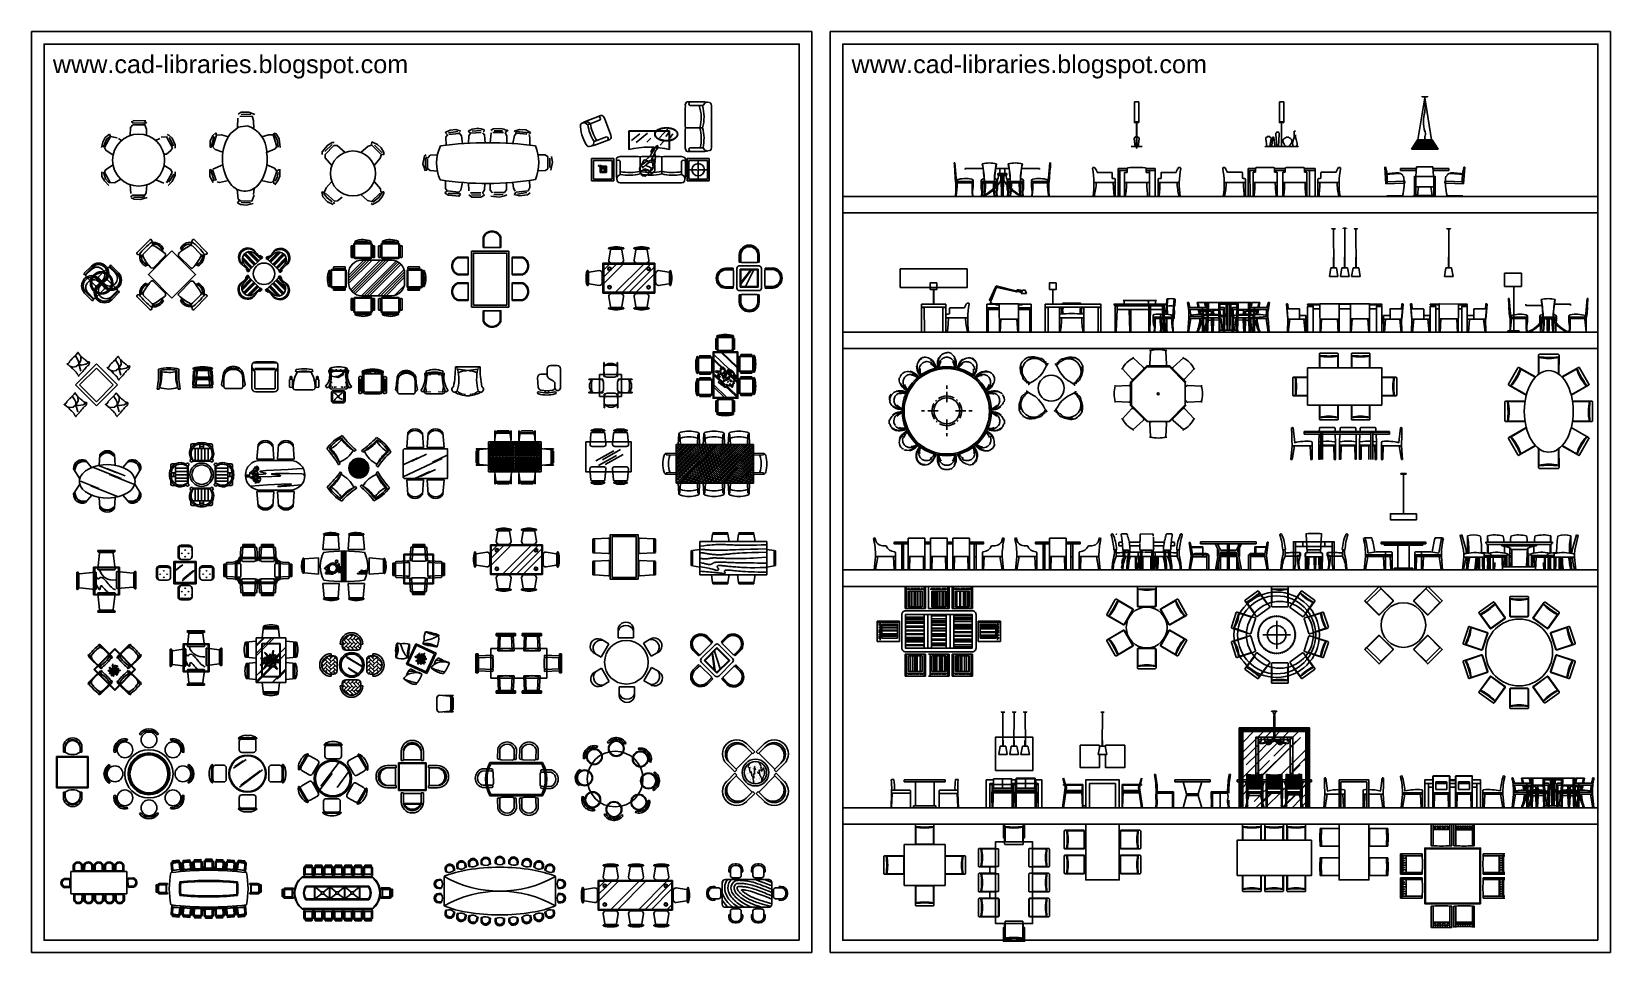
# Model space of a CAD drawing. Header units: inches. Extents: x 5.3 to 47.8, y 15.8 to 40.6.
import ezdxf

# ---------------------------------------------------------------- set-up
doc = ezdxf.new("R2010")
doc.units = ezdxf.units.IN
doc.header["$MEASUREMENT"] = 0
for name, color, linetype in [('02', 2, 'Continuous'), ('1', 1, 'Continuous'), ('4', 4, 'Continuous'), ('8', 8, 'Continuous'), ('kadrbm', 4, 'Continuous')]:
    doc.layers.add(name, color=color, linetype=linetype)
doc.styles.add('bmmm', font='swissel.ttf')

# ---------------------------------------------------------------- blocks, each defined once
blk = doc.blocks.new('kadrbm')
at = {"layer": 'kadrbm', "color": 4}
blk.add_lwpolyline([(0, 0), (0, 24.797), (21, 24.797), (21, 0), (0, 0)], close=True, dxfattribs=at)
blk.add_lwpolyline([(20.663, 0.326), (20.663, 24.46), (0.337, 24.46), (0.337, 0.326), (20.663, 0.326)], dxfattribs=at)
at = {"layer": 'kadrbm', "color": 211, "true_color": 0xf674fb, "style": 'bmmm'}
blk.add_text('www.cad-libraries.blogspot.com', height=0.48513, dxfattribs=at).set_placement((0.573, 23.677))

msp = doc.modelspace()

# ---------------------------------------------------------------- hatches: boundary and pattern name
at = {"layer": '1'}
h = msp.add_hatch(dxfattribs=at)
h.set_pattern_fill('NET', color=256, scale=0.12, style=0)
h.set_pattern_definition([(0, (-2.104239, -87.541697), (0, 0.015), []), (90, (-2.104239, -87.541697), (-0.015, 9e-19), [])])
edge = h.paths.add_edge_path()
edge.add_line((38.05, 20.215), (38.056, 20.532))
edge.add_arc((38.232, 21.447), 0.931, 259.1282, 280.8718)
edge.add_line((38.407, 20.532), (38.418, 20.215))
edge.add_line((38.418, 20.215), (38.05, 20.215))
h = msp.add_hatch(dxfattribs=at)
h.set_pattern_fill('NET', color=256, scale=0.12, style=0)
h.set_pattern_definition([(0, (-1.579239, -87.541697), (0, 0.015), []), (90, (-1.579239, -87.541697), (-0.015, 9e-19), [])])
edge = h.paths.add_edge_path()
edge.add_line((38.575, 20.215), (38.581, 20.532))
edge.add_arc((38.757, 21.447), 0.931, 259.1282, 280.8718)
edge.add_line((38.932, 20.532), (38.943, 20.215))
edge.add_line((38.943, 20.215), (38.575, 20.215))
h = msp.add_hatch(dxfattribs=at)
h.set_pattern_fill('NET', color=256, scale=0.12, style=0)
h.set_pattern_definition([(180, (79.62251, -87.541697), (0, 0.015), []), (90, (79.62251, -87.541697), (0.015, 9e-19), [])])
edge = h.paths.add_edge_path()
edge.add_line((39.469, 20.215), (39.462, 20.532))
edge.add_arc((39.286, 21.447), 0.931, 259.1282, 280.8718, ccw=False)
edge.add_line((39.111, 20.532), (39.101, 20.215))
edge.add_line((39.101, 20.215), (39.469, 20.215))
at = {"layer": '8'}
h = msp.add_hatch(dxfattribs=at)
h.set_pattern_fill('AR-RROOF', color=256, scale=0.5, angle=45, style=0)
h.set_pattern_definition([(45, (-399.0575, 85.10393), (0.42426407, 1.13137085), [7.5, -1, 2.5, -0.5]), (45, (-398.7641, 85.7509), (-0.8237794, 0.1166726), [1.5, -0.165, 3, -0.375]), (45, (-399.18127, 85.58123), (1.60159686, 2.0753584), [4, -0.7, 2, -0.5])])
edge = h.paths.add_edge_path()
edge.add_line((39.184, 21.456), (39.168, 21.456))
edge.add_line((39.168, 21.456), (39.168, 21.446))
edge.add_arc((39.171, 21.431), 0.0159, 102.9941, 178.3471)
edge.add_spline(control_points=[(39.154, 21.429), (39.153, 21.427), (39.151, 21.421), (39.142, 21.408), (39.118, 21.402), (39.085, 21.401), (39.037, 21.406), (39.001, 21.419), (38.979, 21.426)], knot_values=[150.458918, 150.458918, 150.458918, 150.458918, 158.12523, 170.40915, 196.686896, 225.127199, 271.49038, 340.031465, 340.031465, 340.031465, 340.031465], degree=3, periodic=0)
edge.add_spline(control_points=[(38.979, 21.429), (38.979, 21.424), (38.977, 21.413), (38.973, 21.393), (38.952, 21.378), (38.915, 21.379), (38.874, 21.396), (38.835, 21.432), (38.802, 21.46), (38.777, 21.464), (38.77, 21.465)], knot_values=[0, 0, 0, 0, 15.234087, 33.253323, 61.798933, 83.024816, 142.975762, 188.726351, 244.272169, 265.20999, 265.20999, 265.20999, 265.20999], degree=3, periodic=0)
edge.add_spline(control_points=[(38.931, 21.379), (38.929, 21.378), (38.924, 21.374), (38.905, 21.374), (38.88, 21.386), (38.847, 21.411), (38.823, 21.441), (38.793, 21.46), (38.777, 21.464), (38.77, 21.465)], knot_values=[0, 0, 0, 0, 5.32278, 20.525921, 53.369079, 87.573695, 142.308307, 168.484167, 191.127063, 191.127063, 191.127063, 191.127063], degree=3, periodic=0)
edge.add_line((38.77, 21.465), (38.748, 21.465))
edge.add_spline(control_points=[(38.748, 21.465), (38.741, 21.464), (38.725, 21.46), (38.695, 21.441), (38.671, 21.411), (38.639, 21.386), (38.614, 21.374), (38.595, 21.374), (38.589, 21.378), (38.587, 21.379)], knot_values=[0, 0, 0, 0, 22.642896, 48.818756, 103.553367, 137.757983, 170.601142, 185.804283, 191.127063, 191.127063, 191.127063, 191.127063], degree=3, periodic=0)
edge.add_spline(control_points=[(38.539, 21.429), (38.54, 21.424), (38.541, 21.413), (38.545, 21.393), (38.566, 21.378), (38.604, 21.379), (38.644, 21.396), (38.683, 21.432), (38.716, 21.46), (38.741, 21.464), (38.748, 21.465)], knot_values=[0, 0, 0, 0, 15.234087, 33.253323, 61.798933, 83.024816, 142.975762, 188.726351, 244.272169, 265.20999, 265.20999, 265.20999, 265.20999], degree=3, periodic=0)
edge.add_spline(control_points=[(38.364, 21.429), (38.365, 21.427), (38.368, 21.421), (38.377, 21.408), (38.4, 21.402), (38.433, 21.401), (38.482, 21.406), (38.518, 21.419), (38.539, 21.426)], knot_values=[150.458918, 150.458918, 150.458918, 150.458918, 158.12523, 170.40915, 196.686896, 225.127199, 271.49038, 340.031465, 340.031465, 340.031465, 340.031465], degree=3, periodic=0)
edge.add_arc((38.347, 21.431), 0.0159, 1.6529, 77.0059)
edge.add_line((38.351, 21.446), (38.351, 21.456))
edge.add_line((38.351, 21.456), (38.334, 21.456))
edge.add_line((38.334, 21.456), (38.334, 20.556))
edge.add_arc((38.232, 21.449), 0.899, 276.5495, 283.4791)
edge.add_line((38.441, 20.575), (38.446, 20.425))
edge.add_line((38.446, 20.425), (38.544, 20.425))
edge.add_line((38.544, 20.425), (38.547, 20.575))
edge.add_arc((38.757, 21.449), 0.899, 256.5209, 283.4791)
edge.add_line((38.966, 20.575), (38.971, 20.425))
edge.add_line((38.971, 20.425), (39.072, 20.425))
edge.add_line((39.072, 20.425), (39.077, 20.575))
edge.add_arc((39.287, 21.449), 0.899, 256.5209, 263.4505)
edge.add_line((39.184, 20.556), (39.184, 21.456))
h.paths.add_polyline_path([(38.259, 21.575), (38.747, 21.575), (38.747, 21.725), (37.91, 21.725), (37.91, 20.425), (38.019, 20.425), (38.022, 20.575, 0.066563), (38.259, 20.551)])
h.paths.add_polyline_path([(39.608, 21.725), (38.771, 21.725), (38.771, 21.575), (39.259, 21.575), (39.259, 20.551, 0.066563), (39.496, 20.575), (39.499, 20.425), (39.608, 20.425)])
h.paths.add_polyline_path([(38.424, 19.885), (38.39, 20.005), (38.234, 20.005), (38.078, 20.005), (38.044, 19.885), (38.042, 19.735, -1), (38.042, 19.725), (38.048, 19.675), (38.42, 19.675), (38.426, 19.725, -1), (38.426, 19.735)])
h.paths.add_polyline_path([(38.947, 20.07), (38.572, 20.07), (38.567, 19.735, -1), (38.567, 19.725), (38.573, 19.675), (38.945, 19.675), (38.951, 19.725, -1), (38.951, 19.735)])
h.paths.add_polyline_path([(38.82, 19.942, -1), (38.82, 19.955, -1)], flags=16)
h.paths.add_polyline_path([(39.474, 19.885), (39.44, 20.005), (39.284, 20.005), (39.128, 20.005), (39.094, 19.885), (39.092, 19.735, -1), (39.092, 19.725), (39.098, 19.675), (39.47, 19.675), (39.476, 19.725, -1), (39.476, 19.735)])
h.paths.add_polyline_path([(39.608, 20.375), (39.534, 20.375), (39.503, 20.265), (39.506, 20.105), (39.502, 19.788), (39.534, 19.675), (39.608, 19.675)])
h.paths.add_polyline_path([(39.062, 20.105), (39.067, 20.26), (39.034, 20.375), (38.972, 20.375), (38.981, 20.105), (38.976, 19.735, -1), (38.976, 19.725), (38.982, 19.675), (39.034, 19.675), (39.066, 19.788)])
h.paths.add_polyline_path([(38.537, 20.105), (38.543, 20.375), (38.484, 20.375), (38.451, 20.26), (38.456, 20.105), (38.452, 19.788), (38.484, 19.675), (38.537, 19.675), (38.542, 19.725, -1), (38.542, 19.735)])
h.paths.add_polyline_path([(38.012, 20.105), (38.016, 20.265), (37.984, 20.375), (37.91, 20.375), (37.91, 19.675), (37.984, 19.675), (38.016, 19.788)])
h.paths.add_polyline_path([(38.322, 21.512), (38.328, 21.512), (38.328, 21.551), (38.403, 21.551), (38.403, 21.512), (38.503, 21.512), (38.503, 21.551), (38.578, 21.551), (38.578, 21.541), (38.612, 21.541), (38.612, 21.512), (38.744, 21.512), (38.747, 21.525), (38.747, 21.575), (38.259, 21.575), (38.259, 20.551, 0.01757), (38.322, 20.555)])
h.paths.add_polyline_path([(39.259, 21.575), (38.771, 21.575), (38.771, 21.525), (38.774, 21.512), (38.906, 21.512), (38.906, 21.541), (38.94, 21.541), (38.94, 21.551), (39.015, 21.551), (39.015, 21.512), (39.115, 21.512), (39.115, 21.551), (39.19, 21.551), (39.19, 21.512), (39.196, 21.512), (39.196, 20.555, 0.01757), (39.259, 20.551)])

# ---------------------------------------------------------------- linework, layer by layer
at = {"layer": '02'}
for p, q in [((22.966, 38.682), (23.435, 38.682)), ((23.435, 38.682), (23.561, 38.661)), ((10.95, 38.402), (10.87, 38.352)), ((11.244, 38.297), (10.912, 38.285)), ((11.154, 38.402), (10.95, 38.402)), ((10.954, 38.34), (11.208, 38.35)), ((11.317, 38.342), (11.154, 38.402)), ((11.244, 38.297), (11.284, 38.184)), ((20.632, 38.311), (20.195, 38.143)), ((20.692, 38.293), (20.729, 38.24)), ((22.914, 38.566), (22.901, 38.515)), ((22.901, 38.033), (22.901, 38.515)), ((22.917, 38.644), (22.906, 38.599)), ((22.914, 38.566), (22.906, 38.599)), ((23.384, 38.581), (23.028, 38.581)), ((23.384, 38.581), (23.423, 38.64)), ((23.455, 38.661), (23.504, 38.671)), ((23.602, 38.624), (23.613, 38.581)), ((23.613, 37.448), (23.613, 38.581)), ((7.975, 37.992), (7.965, 37.777)), ((8.032, 38.068), (7.975, 37.992)), ((8.042, 38.147), (7.991, 38.147)), ((8.405, 38.109), (8.016, 38.12)), ((8.383, 38.168), (8.031, 38.178)), ((8.032, 38.068), (8.355, 38.068)), ((8.337, 38.111), (8.406, 37.951)), ((8.35, 38.169), (8.405, 38.109)), ((8.406, 37.951), (8.406, 37.779)), ((10.191, 37.78), (10.268, 37.844)), ((10.268, 37.844), (10.283, 37.786)), ((10.875, 38.004), (10.664, 37.831)), ((10.863, 38.242), (10.854, 38.001)), ((11.127, 38.039), (10.854, 38.001)), ((11.284, 38.184), (11.295, 37.953)), ((11.824, 37.838), (11.924, 37.638)), ((11.827, 37.75), (11.841, 37.836)), ((11.841, 37.836), (11.888, 37.818)), ((16.443, 37.853), (16.573, 37.917)), ((16.503, 37.793), (16.443, 37.853)), ((16.532, 37.852), (16.786, 37.88)), ((16.541, 37.807), (16.831, 37.829)), ((16.573, 37.917), (16.732, 37.94)), ((16.732, 37.94), (16.862, 37.896)), ((16.809, 37.858), (16.879, 37.765)), ((17.063, 37.893), (17.166, 37.944)), ((17.125, 37.841), (17.063, 37.893)), ((17.079, 37.766), (17.125, 37.841)), ((17.413, 37.858), (17.125, 37.841)), ((17.166, 37.944), (17.347, 37.976)), ((17.167, 37.892), (17.413, 37.91)), ((17.302, 37.968), (17.407, 37.957)), ((17.407, 37.957), (17.491, 37.925)), ((17.452, 37.85), (17.499, 37.794)), ((17.491, 37.925), (17.482, 37.879)), ((17.65, 37.583), (17.681, 37.844)), ((17.675, 37.908), (17.734, 37.957)), ((17.726, 37.855), (18.014, 37.855)), ((17.734, 37.957), (17.929, 37.966)), ((17.76, 37.904), (17.988, 37.904)), ((17.929, 37.966), (18.022, 37.95)), ((18.022, 37.95), (18.119, 37.901)), ((18.053, 37.853), (18.14, 37.918)), ((18.053, 37.853), (18.098, 37.761)), ((18.364, 37.836), (18.301, 37.902)), ((18.308, 37.78), (18.364, 37.836)), ((18.319, 37.906), (18.449, 37.937)), ((18.352, 37.887), (18.708, 37.847)), ((18.364, 37.836), (18.64, 37.815)), ((18.449, 37.937), (18.611, 37.929)), ((18.611, 37.929), (18.74, 37.86)), ((18.74, 37.86), (18.716, 37.824)), ((20.195, 38.143), (20.085, 38.078)), ((20.183, 38.116), (20.135, 38.108)), ((20.255, 38.143), (20.171, 38.129)), ((20.279, 38.067), (20.221, 38.107)), ((20.611, 38.194), (20.279, 38.067)), ((20.35, 38.094), (20.293, 38.135)), ((20.903, 37.789), (20.729, 38.24)), ((21.382, 37.902), (22.482, 37.902)), ((21.382, 37.402), (21.382, 37.902)), ((21.394, 37.89), (22.47, 37.89)), ((21.394, 37.402), (21.394, 37.89)), ((21.582, 37.584), (21.884, 37.842)), ((22.207, 37.715), (22.432, 37.954)), ((22.385, 37.751), (22.472, 37.867)), ((22.47, 37.89), (22.47, 37.402)), ((22.482, 37.902), (22.482, 37.402)), ((22.914, 37.982), (22.901, 38.033)), ((22.914, 37.982), (22.901, 37.931)), ((22.901, 37.448), (22.901, 37.931)), ((22.914, 37.982), (23.372, 37.982)), ((7.223, 37.598), (7.19, 37.456)), ((7.292, 37.719), (7.223, 37.598)), ((7.234, 37.465), (7.336, 37.691)), ((7.429, 37.75), (7.272, 37.455)), ((7.272, 37.455), (7.308, 37.383)), ((7.41, 37.81), (7.292, 37.719)), ((7.407, 37.733), (7.336, 37.691)), ((7.429, 37.75), (7.41, 37.81)), ((7.429, 37.75), (7.61, 37.712)), ((7.644, 37.692), (7.725, 37.638)), ((8.763, 37.7), (8.648, 37.643)), ((8.792, 37.73), (8.965, 37.743)), ((8.936, 37.741), (9.101, 37.448)), ((8.956, 37.799), (8.999, 37.782)), ((8.999, 37.782), (9.093, 37.704)), ((9.011, 37.719), (9.13, 37.498)), ((9.101, 37.448), (9.055, 37.375)), ((9.093, 37.704), (9.174, 37.526)), ((9.174, 37.526), (9.174, 37.439)), ((10.191, 37.78), (10.111, 37.627)), ((10.111, 37.627), (10.111, 37.461)), ((10.111, 37.461), (10.15, 37.453)), ((10.225, 37.746), (10.14, 37.475)), ((10.149, 37.506), (10.253, 37.402)), ((10.283, 37.786), (10.187, 37.468)), ((10.253, 37.402), (10.458, 37.33)), ((10.425, 37.793), (10.283, 37.786)), ((10.425, 37.793), (10.606, 37.742)), ((11.682, 37.79), (11.508, 37.738)), ((11.864, 37.414), (11.634, 37.318)), ((11.682, 37.79), (11.815, 37.79)), ((11.815, 37.79), (11.908, 37.476)), ((11.908, 37.476), (11.864, 37.414)), ((11.888, 37.818), (11.977, 37.689)), ((11.924, 37.638), (11.95, 37.458)), ((11.997, 37.45), (11.977, 37.689)), ((13.275, 37.509), (13.127, 37.333)), ((13.402, 37.536), (13.198, 37.341)), ((13.448, 37.504), (13.211, 37.266)), ((13.398, 37.588), (13.26, 37.5)), ((13.452, 37.588), (13.398, 37.588)), ((13.448, 37.504), (13.537, 37.504)), ((13.537, 37.504), (13.749, 37.323)), ((14.365, 37.493), (14.174, 37.322)), ((14.468, 37.512), (14.365, 37.493)), ((14.47, 37.607), (14.458, 37.532)), ((14.468, 37.512), (14.697, 37.283)), ((14.47, 37.607), (14.623, 37.536)), ((14.542, 37.519), (14.741, 37.312)), ((14.623, 37.536), (14.716, 37.443)), ((14.716, 37.443), (14.779, 37.338)), ((16.458, 37.733), (16.503, 37.793)), ((16.467, 37.514), (16.458, 37.733)), ((16.879, 37.765), (16.909, 37.557)), ((17.068, 37.567), (17.079, 37.766)), ((17.499, 37.794), (17.519, 37.582)), ((18.098, 37.761), (18.098, 37.571)), ((18.262, 37.561), (18.308, 37.78)), ((18.698, 37.799), (18.72, 37.716)), ((18.72, 37.519), (18.72, 37.716)), ((20.264, 37.498), (20.239, 37.534)), ((20.441, 37.503), (20.316, 37.477)), ((20.414, 37.515), (20.372, 37.489)), ((20.452, 37.616), (20.437, 37.547)), ((20.878, 37.671), (20.441, 37.503)), ((20.784, 37.744), (20.452, 37.616)), ((20.91, 37.725), (20.903, 37.789)), ((21.459, 37.639), (21.68, 37.82)), ((21.873, 37.599), (21.978, 37.701)), ((22.008, 37.411), (21.991, 37.372)), ((22.057, 37.461), (22.008, 37.411)), ((22.017, 37.373), (22.049, 37.416)), ((22.067, 37.444), (22.057, 37.461)), ((22.057, 37.417), (22.067, 37.444)), ((22.065, 37.39), (22.057, 37.417)), ((22.089, 37.428), (22.065, 37.39)), ((22.109, 37.452), (22.089, 37.428)), ((22.119, 37.483), (22.109, 37.452)), ((22.117, 37.454), (22.133, 37.461)), ((22.137, 37.507), (22.119, 37.483)), ((22.133, 37.461), (22.142, 37.455)), ((22.134, 37.391), (22.149, 37.405)), ((22.164, 37.497), (22.137, 37.507)), ((22.143, 37.429), (22.138, 37.39)), ((22.142, 37.455), (22.143, 37.429)), ((22.149, 37.405), (22.165, 37.427)), ((22.165, 37.427), (22.164, 37.497)), ((22.225, 37.519), (22.331, 37.621)), ((22.476, 37.697), (22.57, 37.824)), ((22.917, 37.385), (22.901, 37.448)), ((23.028, 37.448), (23.384, 37.448)), ((23.384, 37.448), (23.423, 37.389)), ((23.602, 37.405), (23.613, 37.448)), ((7.5, 36.986), (7.301, 36.853)), ((7.308, 37.383), (7.502, 37.25)), ((8.937, 37.278), (8.87, 37.278)), ((9.055, 37.375), (8.937, 37.278)), ((10.456, 36.986), (10.187, 36.872)), ((11.643, 36.984), (11.851, 36.898)), ((13.127, 37.333), (13.127, 37.262)), ((13.211, 37.266), (13.211, 37.172)), ((13.211, 37.172), (13.394, 36.971)), ((14.695, 37.164), (14.528, 36.965)), ((14.728, 37.275), (14.695, 37.164)), ((14.793, 37.258), (14.728, 37.275)), ((14.793, 37.338), (14.793, 37.258)), ((15.888, 37.227), (15.844, 37.016)), ((15.844, 37.016), (15.902, 36.834)), ((15.931, 37.253), (15.888, 37.227)), ((15.916, 37.147), (15.945, 37.206)), ((15.916, 36.919), (15.916, 37.147)), ((15.965, 36.885), (15.965, 37.156)), ((15.973, 37.175), (16.037, 37.248)), ((16.037, 37.248), (16.234, 37.257)), ((18.944, 37.257), (19.123, 37.257)), ((19.123, 37.257), (19.208, 37.214)), ((19.208, 36.881), (19.208, 37.214)), ((19.262, 36.919), (19.262, 37.164)), ((19.29, 36.842), (19.331, 37.061)), ((19.303, 37.215), (19.331, 37.061)), ((20.384, 37.154), (20.384, 36.554)), ((20.984, 37.154), (20.384, 37.154)), ((20.434, 37.104), (20.434, 36.604)), ((20.934, 37.104), (20.434, 37.104)), ((20.582, 36.966, 0.6), (20.578, 36.978, 0.6)), ((20.59, 36.97, 0.6), (20.586, 36.982, 0.6)), ((20.598, 36.97, 0.6), (20.594, 36.982, 0.6)), ((20.606, 36.97, 0.6), (20.602, 36.982, 0.6)), ((20.614, 36.97, 0.6), (20.61, 36.982, 0.6)), ((20.622, 36.966, 0.6), (20.618, 36.978, 0.6)), ((20.934, 36.604), (20.934, 37.104)), ((20.984, 36.554), (20.984, 37.154)), ((21.053, 37.147), (21.053, 36.678)), ((21.091, 37.196), (21.155, 37.212)), ((21.155, 37.212), (21.637, 37.212)), ((21.155, 37.085), (21.155, 36.729)), ((21.688, 37.199), (21.637, 37.212)), ((21.688, 37.199), (21.739, 37.212)), ((21.688, 37.199), (21.688, 36.741)), ((21.736, 36.983), (21.691, 36.932)), ((21.799, 37.121), (21.734, 37.005)), ((21.734, 37.005), (21.736, 36.983)), ((21.739, 37.212), (22.222, 37.212)), ((21.858, 37.081), (21.749, 36.991)), ((21.789, 36.934), (21.852, 36.995)), ((21.834, 37.116), (21.799, 37.121)), ((21.912, 37.18), (21.834, 37.116)), ((21.844, 37.113), (21.903, 37.084)), ((21.852, 36.995), (21.921, 37.04)), ((21.896, 37.071), (21.858, 37.081)), ((21.957, 37.1), (21.896, 37.071)), ((21.958, 37.223), (21.912, 37.18)), ((21.912, 37.049), (22.016, 37.057)), ((21.921, 37.04), (21.912, 37.049)), ((22.03, 37.115), (21.957, 37.1)), ((21.991, 37.295), (21.958, 37.223)), ((21.991, 37.372), (21.975, 37.353)), ((21.975, 37.353), (21.989, 37.332)), ((21.989, 37.332), (22.012, 37.323)), ((22.012, 37.323), (21.991, 37.295)), ((21.993, 37.109), (22.035, 37.208)), ((21.993, 37.066), (22.038, 37.102)), ((22.022, 37.066), (21.993, 37.066)), ((22.008, 37.335), (22.017, 37.373)), ((22.01, 37.138), (22.028, 37.137)), ((22.012, 37.323), (22.065, 37.39)), ((22.016, 37.057), (22.022, 37.066)), ((22.039, 36.986), (22.022, 37.037)), ((22.028, 37.137), (22.052, 37.128)), ((22.038, 37.102), (22.03, 37.115)), ((22.031, 36.984), (22.057, 36.985)), ((22.04, 36.916), (22.031, 36.984)), ((22.035, 37.208), (22.083, 37.32)), ((22.052, 37.128), (22.057, 37.105)), ((22.057, 37.105), (22.056, 37.087)), ((22.056, 37.087), (22.075, 37.104)), ((22.066, 37.066), (22.063, 36.994)), ((22.082, 37.102), (22.066, 37.066)), ((22.072, 36.988), (22.098, 37.08)), ((22.089, 36.984), (22.072, 36.988)), ((22.075, 37.104), (22.082, 37.102)), ((22.083, 37.302), (22.084, 37.32)), ((22.092, 37.234), (22.083, 37.302)), ((22.084, 37.32), (22.115, 37.374)), ((22.089, 37.086), (22.102, 37.185)), ((22.098, 37.08), (22.089, 37.086)), ((22.089, 36.82), (22.089, 36.984)), ((22.102, 37.185), (22.092, 37.234)), ((22.115, 37.374), (22.134, 37.391)), ((22.273, 37.199), (22.222, 37.212)), ((22.273, 37.199), (22.324, 37.212)), ((22.273, 37.199), (22.273, 36.741)), ((22.324, 37.212), (22.806, 37.212)), ((22.869, 37.196), (22.806, 37.212)), ((22.806, 36.729), (22.806, 37.085)), ((22.908, 37.147), (22.908, 36.678)), ((22.952, 37.154), (22.952, 36.554)), ((23.552, 37.154), (22.952, 37.154)), ((22.966, 37.346), (23.435, 37.346)), ((23.002, 37.104), (23.002, 36.604)), ((23.502, 37.104), (23.002, 37.104)), ((23.251, 36.881), (23.251, 37.118)), ((23.435, 37.346), (23.561, 37.368)), ((23.455, 37.368), (23.504, 37.358)), ((23.502, 36.604), (23.502, 37.104)), ((23.552, 36.554), (23.552, 37.154)), ((7.2, 36.796), (7.2, 36.674)), ((7.2, 36.674), (7.269, 36.556)), ((7.244, 36.787), (7.294, 36.611)), ((7.269, 36.556), (7.384, 36.432)), ((7.301, 36.853), (7.274, 36.786)), ((7.274, 36.786), (7.42, 36.509)), ((7.294, 36.611), (7.384, 36.512)), ((7.712, 36.6), (7.536, 36.504)), ((8.65, 36.584), (8.871, 36.492)), ((8.88, 36.97), (9.053, 36.865)), ((9.096, 36.777), (8.939, 36.499)), ((9.136, 36.736), (9.002, 36.516)), ((9.053, 36.865), (9.096, 36.777)), ((9.173, 36.705), (9.094, 36.54)), ((9.173, 36.796), (9.173, 36.705)), ((10.187, 36.833), (10.109, 36.864)), ((10.109, 36.864), (10.109, 36.675)), ((10.109, 36.675), (10.192, 36.509)), ((10.164, 36.842), (10.148, 36.78)), ((10.148, 36.78), (10.227, 36.552)), ((10.187, 36.833), (10.276, 36.561)), ((10.605, 36.564), (10.368, 36.509)), ((11.495, 36.564), (11.732, 36.507)), ((11.907, 36.815), (11.81, 36.525)), ((11.851, 36.898), (11.907, 36.815)), ((11.938, 36.557), (11.858, 36.451)), ((11.916, 36.649), (11.863, 36.544)), ((11.907, 36.815), (11.97, 36.863)), ((11.942, 36.781), (11.916, 36.649)), ((11.99, 36.685), (11.938, 36.557)), ((11.99, 36.866), (11.99, 36.685)), ((15.965, 36.885), (16.039, 36.83)), ((16.039, 36.83), (16.232, 36.814)), ((16.453, 36.56), (16.453, 36.345)), ((18.72, 36.373), (18.71, 36.566)), ((18.942, 36.822), (19.145, 36.831)), ((19.145, 36.831), (19.208, 36.881)), ((20.384, 36.554), (20.984, 36.554)), ((20.434, 36.604), (20.934, 36.604)), ((20.569, 36.953, 0.6), (20.565, 36.965, 0.6)), ((20.574, 36.962, 0.6), (20.57, 36.974, 0.6)), ((20.578, 36.942, 0.6), (20.574, 36.954, 0.6)), ((20.586, 36.938, 0.6), (20.582, 36.95, 0.6)), ((20.594, 36.934, 0.6), (20.59, 36.946, 0.6)), ((20.602, 36.93, 0.6), (20.598, 36.942, 0.6)), ((20.629, 36.927, 0.6), (20.606, 36.934, 0.6)), ((20.78, 36.948, 0.6), (20.618, 36.948, 0.6)), ((20.618, 36.948, 0.6), (20.618, 36.784, 0.6)), ((20.618, 36.784, 0.6), (20.78, 36.784, 0.6)), ((20.63, 36.962, 0.6), (20.626, 36.974, 0.6)), ((20.638, 36.958, 0.6), (20.634, 36.97, 0.6)), ((20.646, 36.954, 0.6), (20.642, 36.966, 0.6)), ((20.731, 36.88, 0.6), (20.643, 36.88, 0.6)), ((20.643, 36.88, 0.6), (20.643, 36.805, 0.6)), ((20.643, 36.805, 0.6), (20.731, 36.805, 0.6)), ((20.749, 36.93, 0.6), (20.649, 36.93, 0.6)), ((20.749, 36.91, 0.6), (20.649, 36.91, 0.6)), ((20.654, 36.95, 0.6), (20.65, 36.962, 0.6)), ((20.659, 36.862, 0.6), (20.659, 36.862, 0.6)), ((20.659, 36.843, 0.6), (20.659, 36.843, 0.6)), ((20.659, 36.824, 0.6), (20.659, 36.824, 0.6)), ((20.677, 36.862, 0.6), (20.677, 36.862, 0.6)), ((20.677, 36.843, 0.6), (20.677, 36.843, 0.6)), ((20.677, 36.824, 0.6), (20.677, 36.824, 0.6)), ((20.696, 36.862, 0.6), (20.696, 36.862, 0.6)), ((20.696, 36.843, 0.6), (20.696, 36.843, 0.6)), ((20.696, 36.824, 0.6), (20.696, 36.824, 0.6)), ((20.715, 36.862, 0.6), (20.715, 36.862, 0.6)), ((20.715, 36.843, 0.6), (20.715, 36.843, 0.6)), ((20.715, 36.824, 0.6), (20.715, 36.824, 0.6)), ((20.731, 36.805, 0.6), (20.731, 36.88, 0.6)), ((20.752, 36.865, 0.6), (20.752, 36.824, 0.6)), ((20.762, 36.865, 0.6), (20.752, 36.865, 0.6)), ((20.752, 36.824, 0.6), (20.762, 36.824, 0.6)), ((20.762, 36.824, 0.6), (20.762, 36.865, 0.6)), ((20.78, 36.784, 0.6), (20.78, 36.948, 0.6)), ((21.053, 36.678), (21.074, 36.552)), ((21.074, 36.658), (21.064, 36.609)), ((21.155, 36.729), (21.096, 36.69)), ((21.691, 36.932), (21.672, 36.872)), ((21.672, 36.872), (21.677, 36.83)), ((21.677, 36.83), (21.712, 36.796)), ((21.712, 36.796), (21.706, 36.787)), ((21.706, 36.787), (21.72, 36.725)), ((21.726, 36.822), (21.714, 36.803)), ((21.72, 36.725), (21.762, 36.686)), ((21.748, 36.838), (21.726, 36.822)), ((21.739, 36.935), (21.789, 36.934)), ((21.774, 36.916), (21.739, 36.935)), ((21.742, 36.905), (21.774, 36.916)), ((21.781, 36.841), (21.748, 36.838)), ((21.762, 36.686), (21.827, 36.685)), ((21.763, 36.842), (21.812, 36.877)), ((21.825, 36.841), (21.781, 36.841)), ((21.812, 36.877), (21.852, 36.864)), ((21.856, 36.819), (21.825, 36.841)), ((21.827, 36.685), (21.878, 36.73)), ((21.831, 36.971), (21.931, 36.932)), ((21.852, 36.864), (21.871, 36.852)), ((21.871, 36.823), (21.856, 36.819)), ((21.874, 36.862), (21.871, 36.823)), ((21.904, 36.851), (21.874, 36.862)), ((21.878, 36.73), (21.897, 36.733)), ((21.885, 36.729), (21.927, 36.766)), ((21.897, 36.733), (21.958, 36.714)), ((21.932, 36.815), (21.904, 36.851)), ((21.927, 36.766), (21.932, 36.815)), ((21.931, 36.932), (21.991, 36.895)), ((21.981, 36.854), (21.954, 36.817)), ((21.954, 36.817), (22.016, 36.849)), ((21.958, 36.714), (22.089, 36.82)), ((21.991, 36.895), (21.981, 36.854)), ((21.991, 36.895), (22.036, 36.917)), ((22.016, 36.849), (22.04, 36.916)), ((22.806, 36.729), (22.865, 36.69)), ((22.908, 36.678), (22.887, 36.552)), ((22.887, 36.658), (22.896, 36.609)), ((22.952, 36.554), (23.552, 36.554)), ((23.002, 36.604), (23.502, 36.604)), ((23.229, 36.855), (23.012, 36.855)), ((23.251, 36.855), (23.491, 36.855)), ((23.251, 36.855), (23.251, 36.604)), ((7.384, 36.512), (7.53, 36.498)), ((7.959, 36.451), (7.978, 36.211)), ((8.03, 36.166), (7.974, 36.123)), ((8.357, 36.173), (8.03, 36.166)), ((8.391, 36.23), (8.324, 36.117)), ((8.409, 36.447), (8.391, 36.23)), ((9.094, 36.54), (8.982, 36.428)), ((10.368, 36.509), (10.303, 36.525)), ((10.84, 36.326), (10.868, 36.064)), ((11.3, 36.171), (11.236, 36.006)), ((11.299, 36.35), (11.282, 36.189)), ((11.732, 36.507), (11.829, 36.529)), ((11.829, 36.529), (11.829, 36.479)), ((13.117, 36.259), (13.15, 36.127)), ((13.186, 36.245), (13.117, 36.259)), ((13.15, 36.127), (13.275, 35.994)), ((13.239, 36.363), (13.172, 36.212)), ((13.172, 36.212), (13.255, 36.109)), ((13.224, 36.222), (13.463, 36.005)), ((13.385, 36.525), (13.239, 36.363)), ((14.168, 36.186), (14.351, 36.028)), ((14.689, 36.224), (14.455, 36.001)), ((14.535, 36.533), (14.699, 36.34)), ((14.748, 36.128), (14.649, 36.008)), ((14.654, 36.105), (14.757, 36.26)), ((14.699, 36.34), (14.71, 36.254)), ((14.793, 36.219), (14.748, 36.128)), ((14.757, 36.26), (14.793, 36.26)), ((14.793, 36.26), (14.793, 36.219)), ((16.491, 36.282), (16.432, 36.233)), ((16.432, 36.233), (16.518, 36.169)), ((16.453, 36.345), (16.491, 36.282)), ((16.491, 36.282), (16.811, 36.246)), ((16.518, 36.169), (16.832, 36.141)), ((16.524, 36.212), (16.84, 36.212)), ((16.798, 36.144), (16.858, 36.188)), ((16.811, 36.246), (16.866, 36.301)), ((16.858, 36.188), (16.84, 36.212)), ((16.866, 36.301), (16.908, 36.51)), ((17.07, 36.499), (17.079, 36.284)), ((17.074, 36.181), (17.161, 36.12)), ((17.125, 36.23), (17.404, 36.23)), ((17.15, 36.182), (17.404, 36.173)), ((17.4, 36.12), (17.496, 36.172)), ((17.445, 36.223), (17.498, 36.316)), ((17.496, 36.172), (17.445, 36.223)), ((17.498, 36.316), (17.507, 36.484)), ((17.655, 36.485), (17.655, 36.304)), ((17.655, 36.304), (17.713, 36.233)), ((17.671, 36.147), (17.891, 36.119)), ((17.751, 36.239), (18.041, 36.239)), ((17.751, 36.181), (18.005, 36.19)), ((17.891, 36.119), (18.053, 36.154)), ((18.035, 36.15), (18.098, 36.182)), ((18.041, 36.239), (18.09, 36.316)), ((18.09, 36.316), (18.09, 36.502)), ((18.283, 36.357), (18.266, 36.515)), ((18.283, 36.357), (18.322, 36.275)), ((18.35, 36.252), (18.301, 36.187)), ((18.301, 36.187), (18.443, 36.151)), ((18.35, 36.252), (18.677, 36.289)), ((18.386, 36.201), (18.64, 36.237)), ((18.658, 36.181), (18.443, 36.151)), ((18.658, 36.181), (18.725, 36.229)), ((18.677, 36.289), (18.72, 36.373)), ((21.112, 36.511), (21.155, 36.501)), ((21.155, 36.501), (22.806, 36.501)), ((22.849, 36.511), (22.806, 36.501)), ((8.068, 36.064), (7.985, 36.099)), ((8.05, 36.117), (8.324, 36.117)), ((8.244, 36.055), (8.068, 36.064)), ((8.424, 36.105), (8.244, 36.055)), ((10.909, 36.032), (10.854, 35.959)), ((10.854, 35.959), (10.929, 35.922)), ((10.868, 36.064), (10.929, 36.018)), ((10.929, 36.018), (11.236, 36.006)), ((10.929, 35.922), (11.091, 35.896)), ((10.946, 35.969), (11.2, 35.959)), ((11.091, 35.896), (11.276, 35.947)), ((13.255, 36.109), (13.402, 35.993)), ((13.275, 35.994), (13.427, 35.918)), ((13.464, 35.932), (13.439, 35.983)), ((13.542, 36.015), (13.463, 36.005)), ((13.667, 36.112), (13.542, 36.015)), ((14.351, 36.028), (14.506, 35.988)), ((14.483, 35.917), (14.446, 35.949)), ((14.649, 36.008), (14.483, 35.917)), ((14.654, 36.105), (14.506, 35.988)), ((17.161, 36.12), (17.4, 36.12)), ((8.542, 34.954), (8.569, 34.817)), ((9.603, 34.82), (9.63, 34.957)), ((14.176, 34.914), (14.275, 34.914)), ((14.177, 34.903), (14.275, 34.903)), ((14.177, 34.89), (14.275, 34.89)), ((14.915, 34.914), (15.014, 34.914)), ((14.916, 34.903), (15.014, 34.903)), ((14.916, 34.89), (15.014, 34.89)), ((8.299, 34.546), (8.161, 34.574)), ((8.313, 34.579), (8.536, 34.802)), ((8.813, 34.71), (8.813, 34.671)), ((9.359, 34.713), (9.359, 34.674)), ((9.636, 34.805), (9.859, 34.582)), ((10.01, 34.577), (9.873, 34.549)), ((13.959, 34.795), (13.98, 34.769)), ((13.959, 34.506), (13.98, 34.54)), ((14.493, 34.795), (14.472, 34.769)), ((14.493, 34.506), (14.472, 34.54)), ((14.698, 34.795), (14.719, 34.769)), ((14.698, 34.506), (14.719, 34.54)), ((15.232, 34.795), (15.211, 34.769)), ((15.232, 34.506), (15.211, 34.54)), ((20.89, 34.697), (20.845, 34.422)), ((21.18, 34.714), (20.91, 34.714)), ((21.2, 34.697), (21.245, 34.422)), ((21.572, 34.697), (21.526, 34.422)), ((21.591, 34.714), (21.862, 34.714)), ((21.881, 34.697), (21.926, 34.422)), ((24.358, 34.368), (24.358, 34.568)), ((24.39, 34.568), (24.39, 34.368)), ((24.399, 34.378), (24.399, 34.574)), ((24.855, 34.574), (24.855, 34.378)), ((24.864, 34.368), (24.864, 34.568)), ((24.897, 34.568), (24.897, 34.368)), ((6.752, 34.036), (6.769, 34.018)), ((6.772, 34.021), (6.922, 34.17)), ((7.371, 34.226), (7.112, 33.967)), ((7.421, 34.246), (7.403, 34.229)), ((7.406, 34.226), (7.556, 34.076)), ((8.405, 34.302), (8.444, 34.303)), ((9.766, 34.306), (9.728, 34.306)), ((13.45, 34.189), (13.476, 34.168)), ((13.739, 34.189), (13.705, 34.168)), ((15.453, 34.189), (15.488, 34.168)), ((15.742, 34.189), (15.716, 34.168)), ((20.299, 34.073), (20.299, 33.803)), ((20.316, 34.093), (20.591, 34.138)), ((20.671, 33.818), (20.671, 34.058)), ((20.689, 34.335), (20.689, 33.535)), ((22.089, 34.335), (20.689, 34.335)), ((20.709, 34.315), (20.709, 33.555)), ((22.069, 34.315), (20.709, 34.315)), ((20.709, 33.788), (21.236, 34.315)), ((20.709, 34.156), (20.868, 34.315)), ((20.709, 33.972), (20.882, 34.145)), ((20.908, 34.171), (21.052, 34.315)), ((20.925, 34.342), (21.165, 34.342)), ((21.028, 33.555), (21.788, 34.315)), ((21.212, 33.555), (21.972, 34.315)), ((21.396, 33.555), (22.069, 34.228)), ((21.58, 33.555), (22.069, 34.044)), ((21.846, 34.342), (21.606, 34.342)), ((22.069, 33.555), (22.069, 34.315)), ((22.089, 33.535), (22.089, 34.335)), ((22.107, 33.818), (22.107, 34.058)), ((22.462, 34.093), (22.187, 34.138)), ((22.478, 34.073), (22.478, 33.803)), ((23.986, 34.16), (24.182, 34.16)), ((23.992, 34.201), (24.191, 34.201)), ((24.191, 34.169), (23.992, 34.169)), ((24.191, 34.201), (24.191, 34.169)), ((24.204, 34.137), (24.204, 33.726)), ((24.293, 34.198), (24.293, 33.666)), ((24.39, 34.368), (24.358, 34.368)), ((24.89, 34.263), (24.358, 34.263)), ((24.382, 34.174), (24.382, 33.691)), ((24.866, 34.174), (24.382, 34.174)), ((24.399, 34.158), (24.399, 33.707)), ((24.684, 34.158), (24.399, 33.775)), ((24.668, 34.158), (24.399, 33.821)), ((24.849, 34.158), (24.399, 34.158)), ((24.832, 34.356), (24.421, 34.356)), ((24.75, 34.158), (24.525, 33.707)), ((24.849, 33.707), (24.849, 34.158)), ((24.897, 34.368), (24.864, 34.368)), ((24.866, 33.691), (24.866, 34.174)), ((24.955, 33.666), (24.955, 34.198)), ((25.045, 33.733), (25.045, 34.145)), ((25.057, 34.208), (25.257, 34.208)), ((25.057, 34.176), (25.057, 34.208)), ((25.257, 34.176), (25.057, 34.176)), ((25.067, 34.167), (25.263, 34.167)), ((6.772, 33.986), (7.032, 33.726)), ((7.013, 33.387), (7.272, 33.646)), ((7.082, 33.706), (7.064, 33.723)), ((7.067, 33.726), (7.216, 33.876)), ((7.091, 33.917), (7.109, 33.934)), ((7.112, 33.931), (7.261, 33.782)), ((7.272, 33.681), (7.122, 33.831)), ((7.317, 33.886), (7.167, 33.737)), ((7.292, 33.696), (7.275, 33.678)), ((7.302, 33.907), (7.32, 33.889)), ((7.611, 33.627), (7.352, 33.886)), ((7.611, 33.592), (7.462, 33.442)), ((7.632, 33.577), (7.614, 33.595)), ((8.409, 33.756), (8.447, 33.756)), ((9.77, 33.76), (9.731, 33.759)), ((13.331, 33.872), (13.331, 33.972)), ((13.342, 33.873), (13.342, 33.972)), ((13.355, 33.873), (13.355, 33.972)), ((13.45, 33.655), (13.476, 33.676)), ((15.453, 33.655), (15.488, 33.676)), ((15.742, 33.655), (15.716, 33.676)), ((15.837, 33.873), (15.837, 33.972)), ((15.85, 33.873), (15.85, 33.972)), ((15.862, 33.872), (15.862, 33.972)), ((20.316, 33.783), (20.591, 33.738)), ((22.462, 33.783), (22.187, 33.738)), ((24.182, 33.703), (23.986, 33.703)), ((23.992, 33.695), (24.191, 33.695)), ((24.191, 33.663), (23.992, 33.663)), ((24.191, 33.695), (24.191, 33.663)), ((24.358, 33.601), (24.89, 33.601)), ((24.382, 33.691), (24.866, 33.691)), ((24.399, 33.707), (24.849, 33.707)), ((25.057, 33.702), (25.257, 33.702)), ((25.057, 33.669), (25.057, 33.702)), ((25.257, 33.669), (25.057, 33.669)), ((25.263, 33.711), (25.067, 33.711)), ((6.977, 33.387), (6.828, 33.537)), ((6.963, 33.366), (6.98, 33.384)), ((8.165, 33.485), (8.302, 33.513)), ((8.539, 33.257), (8.316, 33.48)), ((8.572, 33.242), (8.545, 33.105)), ((8.816, 33.349), (8.816, 33.388)), ((8.857, 33.326), (8.832, 33.35)), ((9.362, 33.352), (9.362, 33.391)), ((9.633, 33.108), (9.606, 33.245)), ((9.862, 33.483), (9.639, 33.26)), ((9.876, 33.516), (10.014, 33.488)), ((13.959, 33.374), (13.98, 33.339)), ((14.493, 33.374), (14.472, 33.339)), ((14.698, 33.374), (14.719, 33.339)), ((15.232, 33.374), (15.211, 33.339)), ((20.689, 33.535), (22.089, 33.535)), ((20.709, 33.555), (22.069, 33.555)), ((20.89, 33.166), (20.845, 33.441)), ((20.925, 33.521), (21.165, 33.521)), ((21.2, 33.166), (21.245, 33.441)), ((21.572, 33.166), (21.526, 33.441)), ((21.846, 33.521), (21.606, 33.521)), ((21.881, 33.166), (21.926, 33.441)), ((24.358, 33.484), (24.358, 33.284)), ((24.39, 33.484), (24.358, 33.484)), ((24.39, 33.284), (24.39, 33.484)), ((24.399, 33.474), (24.399, 33.278)), ((24.832, 33.496), (24.421, 33.496)), ((24.855, 33.278), (24.855, 33.474)), ((24.864, 33.484), (24.864, 33.284)), ((24.897, 33.484), (24.864, 33.484)), ((24.897, 33.284), (24.897, 33.484)), ((13.959, 33.085), (13.98, 33.111)), ((14.176, 32.965), (14.275, 32.965)), ((14.177, 32.99), (14.275, 32.99)), ((14.177, 32.977), (14.275, 32.977)), ((14.493, 33.085), (14.472, 33.111)), ((14.698, 33.085), (14.719, 33.111)), ((14.915, 32.965), (15.014, 32.965)), ((14.916, 32.99), (15.014, 32.99)), ((14.916, 32.977), (15.014, 32.977)), ((15.232, 33.085), (15.211, 33.111)), ((21.18, 33.149), (20.91, 33.149)), ((21.591, 33.149), (21.862, 33.149)), ((23.783, 32.02), (23.783, 32.306)), ((23.817, 32.34), (24.142, 32.34)), ((24.176, 32.306), (24.176, 32.02)), ((24.304, 31.279), (23.671, 31.883)), ((24.142, 31.985), (23.817, 31.985)), ((24.304, 31.518), (23.871, 31.93)), ((24.304, 31.544), (23.899, 31.93)), ((35.431, 31.981), (35.411, 31.614)), ((35.42, 32.003), (35.42, 31.977)), ((35.861, 31.614), (35.84, 31.981)), ((35.852, 31.977), (35.852, 32.003)), ((6.422, 31.538), (6.341, 31.564)), ((6.51, 31.552), (6.422, 31.538)), ((6.487, 31.842), (6.48, 31.843)), ((6.544, 31.755), (6.487, 31.842)), ((7.052, 31.624), (6.487, 31.058)), ((6.576, 31.615), (6.51, 31.552)), ((6.575, 31.691), (6.544, 31.755)), ((6.576, 31.615), (6.575, 31.691)), ((6.576, 31.615), (6.637, 31.719)), ((6.576, 31.615), (6.633, 31.43)), ((6.644, 31.594), (6.576, 31.615)), ((7.052, 31.511), (6.6, 31.058)), ((6.635, 31.825), (6.621, 31.847)), ((6.637, 31.719), (6.635, 31.825)), ((6.771, 31.619), (6.644, 31.594)), ((6.864, 31.674), (6.771, 31.619)), ((7.618, 31.058), (7.052, 31.624)), ((7.505, 31.058), (7.052, 31.511)), ((7.502, 31.432), (7.42, 31.458)), ((7.567, 31.736), (7.56, 31.737)), ((7.623, 31.649), (7.567, 31.736)), ((7.656, 31.509), (7.589, 31.446)), ((7.655, 31.585), (7.623, 31.649)), ((7.656, 31.509), (7.655, 31.585)), ((7.656, 31.509), (7.717, 31.613)), ((7.656, 31.509), (7.713, 31.324)), ((7.723, 31.488), (7.656, 31.509)), ((7.714, 31.719), (7.701, 31.741)), ((7.717, 31.613), (7.714, 31.719)), ((7.851, 31.512), (7.723, 31.488)), ((7.944, 31.568), (7.851, 31.512)), ((9.652, 31.513), (9.666, 31.481)), ((9.684, 31.429), (9.692, 31.491)), ((9.688, 31.458), (10.145, 31.458)), ((9.712, 31.498), (10.113, 31.498)), ((9.764, 31.51), (9.723, 30.989)), ((9.772, 31.512), (9.731, 30.989)), ((10.06, 31.512), (10.102, 30.989)), ((10.069, 31.51), (10.11, 30.989)), ((10.148, 31.429), (10.141, 31.491)), ((10.167, 31.481), (10.181, 31.513)), ((11.241, 30.973), (11.241, 31.58)), ((11.3, 31.651), (11.882, 31.651)), ((11.316, 31.499), (11.869, 31.499)), ((11.341, 31.68), (11.841, 31.68)), ((11.841, 31.471), (11.341, 31.471)), ((11.941, 31.58), (11.941, 30.973)), ((16.717, 31.549), (17.381, 31.549)), ((16.744, 31.525), (16.774, 31.507)), ((17.353, 31.525), (17.324, 31.507)), ((20.712, 31.662), (20.712, 31.286)), ((20.722, 31.662), (20.712, 31.662)), ((20.712, 31.509), (20.722, 31.57)), ((20.722, 31.326), (20.712, 31.509)), ((20.722, 31.57), (20.722, 31.662)), ((20.722, 31.57), (20.773, 31.611)), ((20.814, 31.59), (20.722, 31.57)), ((20.844, 31.641), (20.773, 31.611)), ((20.976, 31.59), (20.814, 31.59)), ((20.946, 31.641), (20.844, 31.641)), ((20.946, 31.641), (21.017, 31.611)), ((21.068, 31.57), (20.976, 31.59)), ((21.068, 31.57), (21.017, 31.611)), ((21.078, 31.662), (21.068, 31.662)), ((21.068, 31.662), (21.068, 31.57)), ((21.068, 31.57), (21.078, 31.509)), ((21.078, 31.509), (21.068, 31.326)), ((21.078, 31.662), (21.078, 31.286)), ((23.262, 31.434), (23.262, 31.758)), ((23.297, 31.793), (23.582, 31.793)), ((23.617, 31.758), (23.617, 31.434)), ((24.304, 31.147), (23.671, 31.751)), ((24.304, 31.12), (23.671, 31.724)), ((24.058, 31.46), (24.035, 31.468)), ((24.369, 31.787), (24.369, 31.463)), ((24.689, 31.822), (24.403, 31.822)), ((24.724, 31.463), (24.724, 31.787)), ((29.23, 31.286), (29.674, 31.5)), ((29.698, 31.504), (30.191, 31.504)), ((30.216, 31.5), (30.66, 31.286)), ((32.458, 31.739), (32.458, 31.739)), ((32.474, 31.775), (32.474, 31.774)), ((33.059, 31.764), (33.059, 31.763)), ((33.075, 31.728), (33.075, 31.727)), ((34.647, 31.504), (34.665, 31.486)), ((34.671, 31.497), (34.916, 31.223)), ((34.888, 31.133), (35.325, 31.571)), ((34.913, 31.123), (35.336, 31.546)), ((34.971, 31.791), (34.952, 31.81)), ((35.234, 31.541), (34.96, 31.786)), ((34.976, 31.221), (35.235, 31.481)), ((35.325, 31.571), (35.947, 31.571)), ((35.336, 31.546), (35.936, 31.546)), ((35.936, 31.546), (36.363, 31.119)), ((35.947, 31.571), (36.388, 31.13)), ((36.036, 31.481), (36.296, 31.221)), ((36.312, 31.786), (36.038, 31.541)), ((36.32, 31.81), (36.301, 31.791)), ((36.356, 31.223), (36.601, 31.497)), ((36.606, 31.486), (36.625, 31.504)), ((6.487, 31.058), (7.052, 30.493)), ((6.623, 31.357), (6.589, 31.323)), ((6.6, 31.058), (7.052, 30.606)), ((6.668, 31.402), (6.623, 31.357)), ((7.052, 30.606), (7.505, 31.058)), ((7.052, 30.493), (7.618, 31.058)), ((7.589, 31.446), (7.502, 31.432)), ((7.703, 31.251), (7.668, 31.217)), ((7.747, 31.296), (7.703, 31.251)), ((9.645, 31.063), (9.667, 31.429)), ((9.645, 31.063), (9.679, 31.063)), ((9.652, 30.989), (9.662, 31.063)), ((9.659, 31.041), (10.173, 31.041)), ((9.661, 31.051), (10.172, 31.051)), ((9.667, 31.429), (9.702, 31.429)), ((9.679, 31.063), (9.702, 31.429)), ((9.687, 31.448), (10.146, 31.448)), ((9.688, 31.208), (10.145, 31.208)), ((9.689, 31.218), (10.144, 31.218)), ((9.693, 31.257), (10.14, 31.257)), ((9.694, 31.267), (10.138, 31.267)), ((10.165, 31.429), (10.131, 31.429)), ((10.154, 31.063), (10.131, 31.429)), ((10.188, 31.063), (10.154, 31.063)), ((10.188, 31.063), (10.165, 31.429)), ((10.181, 30.989), (10.171, 31.063)), ((10.448, 31.209), (10.422, 31.068)), ((10.483, 31.209), (10.483, 31.017)), ((10.998, 31.209), (10.998, 31.017)), ((11.032, 31.209), (11.058, 31.068)), ((11.321, 30.973), (11.321, 31.43)), ((11.861, 31.43), (11.861, 30.973)), ((12.864, 31.408), (12.719, 31.429)), ((13.347, 31.436), (13.798, 31.437)), ((13.364, 31.014), (13.359, 31.101)), ((13.787, 31.1), (13.781, 31.014)), ((14.159, 30.887), (14.159, 31.227)), ((14.216, 31.259), (14.202, 31.259)), ((14.216, 31.362), (14.765, 31.362)), ((14.216, 30.901), (14.216, 31.362)), ((14.256, 30.901), (14.256, 31.362)), ((14.725, 31.362), (14.725, 30.901)), ((14.765, 31.362), (14.765, 30.901)), ((14.781, 31.259), (14.765, 31.259)), ((14.824, 30.887), (14.824, 31.227)), ((15.128, 31.06), (15.105, 30.931)), ((15.16, 31.06), (15.16, 30.885)), ((15.638, 31.06), (15.638, 30.885)), ((15.67, 31.06), (15.693, 30.931)), ((15.938, 31.355), (16.371, 31.355)), ((15.948, 31.271), (15.956, 31.29)), ((15.967, 31.306), (15.983, 31.32)), ((16.007, 31.334), (16.026, 31.342)), ((16.035, 31.342), (16.054, 31.343)), ((16.274, 31.342), (16.255, 31.343)), ((16.303, 31.334), (16.283, 31.342)), ((16.342, 31.306), (16.326, 31.32)), ((16.361, 31.271), (16.354, 31.29)), ((20.308, 31.216), (20.684, 31.216)), ((20.308, 31.216), (20.308, 31.206)), ((20.308, 31.206), (20.399, 31.206)), ((20.358, 31.155), (20.328, 31.084)), ((20.328, 31.084), (20.328, 30.983)), ((20.399, 31.206), (20.358, 31.155)), ((20.379, 31.115), (20.399, 31.206)), ((20.379, 30.952), (20.379, 31.115)), ((20.46, 31.216), (20.399, 31.206)), ((20.643, 31.206), (20.46, 31.216)), ((21.19, 31.343), (20.595, 31.343)), ((20.595, 31.343), (20.595, 30.751)), ((20.684, 31.206), (20.643, 31.206)), ((20.684, 31.186), (20.643, 31.206)), ((20.684, 31.216), (20.684, 31.206)), ((20.704, 31.135), (20.684, 31.186)), ((20.704, 30.932), (20.704, 31.135)), ((20.712, 31.286), (20.722, 31.286)), ((20.722, 31.286), (20.722, 31.326)), ((20.742, 31.286), (20.722, 31.326)), ((20.793, 31.265), (20.742, 31.286)), ((20.996, 31.265), (20.793, 31.265)), ((21.047, 31.286), (20.996, 31.265)), ((21.068, 31.326), (21.047, 31.286)), ((21.068, 31.286), (21.068, 31.326)), ((21.078, 31.286), (21.068, 31.286)), ((21.081, 31.135), (21.101, 31.186)), ((21.081, 30.932), (21.081, 31.135)), ((21.477, 31.216), (21.101, 31.216)), ((21.101, 31.216), (21.101, 31.206)), ((21.101, 31.206), (21.142, 31.206)), ((21.101, 31.186), (21.142, 31.206)), ((21.142, 31.206), (21.325, 31.216)), ((21.19, 30.751), (21.19, 31.343)), ((21.325, 31.216), (21.386, 31.206)), ((21.386, 31.206), (21.477, 31.206)), ((21.386, 31.206), (21.426, 31.155)), ((21.406, 31.115), (21.386, 31.206)), ((21.406, 30.952), (21.406, 31.115)), ((21.426, 31.155), (21.457, 31.084)), ((21.457, 31.084), (21.457, 30.983)), ((21.477, 31.206), (21.477, 31.216)), ((23.262, 30.837), (23.262, 31.161)), ((23.582, 31.399), (23.297, 31.399)), ((23.297, 31.196), (23.582, 31.196)), ((23.617, 31.161), (23.617, 30.837)), ((24.304, 30.762), (23.671, 31.366)), ((24.304, 30.723), (23.671, 31.326)), ((24.026, 30.723), (23.671, 31.061)), ((23.741, 31.445), (23.76, 31.419)), ((23.959, 31.28), (23.917, 31.254)), ((23.941, 31.27), (23.924, 31.242)), ((24.001, 31.307), (23.963, 31.302)), ((23.995, 31.304), (23.971, 31.287)), ((24.118, 31.418), (24.022, 31.396)), ((24.062, 31.45), (24.027, 31.444)), ((24.079, 31.232), (24.069, 31.204)), ((24.101, 31.414), (24.081, 31.395)), ((24.114, 31.377), (24.084, 31.377)), ((24.11, 31.34), (24.085, 31.324)), ((24.109, 31.303), (24.089, 31.277)), ((24.144, 31.392), (24.093, 31.365)), ((24.101, 31.314), (24.127, 31.336)), ((24.108, 31.274), (24.109, 31.303)), ((24.111, 31.308), (24.109, 31.274)), ((24.137, 31.349), (24.111, 31.308)), ((24.143, 31.395), (24.114, 31.377)), ((24.127, 31.336), (24.132, 31.345)), ((24.149, 31.297), (24.133, 31.283)), ((24.16, 31.314), (24.139, 31.278)), ((24.19, 31.026), (24.166, 31.012)), ((24.206, 31.271), (24.207, 31.243)), ((24.227, 31.285), (24.224, 31.238)), ((24.227, 31.26), (24.243, 31.239)), ((24.369, 31.19), (24.369, 30.866)), ((24.403, 31.428), (24.689, 31.428)), ((24.689, 31.225), (24.403, 31.225)), ((24.724, 30.866), (24.724, 31.19)), ((28.896, 30.885), (29.203, 31.27)), ((29.945, 31.045), (29.945, 30.959)), ((30.688, 31.269), (30.995, 30.883)), ((31.99, 31.25), (31.99, 31.25)), ((33.54, 31.235), (33.539, 31.236)), ((34.481, 31.036), (34.455, 31.036)), ((34.844, 31.046), (34.477, 31.025)), ((34.888, 30.508), (34.888, 31.133)), ((34.913, 30.519), (34.913, 31.123)), ((36.363, 31.119), (36.363, 30.522)), ((36.431, 31.046), (36.798, 31.025)), ((36.794, 31.036), (36.82, 31.036)), ((6.409, 30.751), (6.402, 30.752)), ((6.466, 30.664), (6.409, 30.751)), ((6.497, 30.6), (6.466, 30.664)), ((6.498, 30.525), (6.559, 30.628)), ((6.557, 30.734), (6.544, 30.756)), ((6.559, 30.628), (6.557, 30.734)), ((7.521, 30.751), (7.513, 30.752)), ((7.577, 30.664), (7.521, 30.751)), ((7.608, 30.6), (7.577, 30.664)), ((7.609, 30.525), (7.67, 30.628)), ((7.668, 30.734), (7.655, 30.756)), ((7.67, 30.628), (7.668, 30.734)), ((8.745, 30.947), (8.689, 30.947)), ((9.31, 30.947), (9.254, 30.947)), ((10.181, 30.989), (9.652, 30.989)), ((10.473, 31.021), (10.483, 31.021)), ((10.532, 30.968), (10.948, 30.968)), ((10.998, 31.021), (11.008, 31.021)), ((11.841, 30.953), (11.341, 30.953)), ((11.841, 30.873), (11.341, 30.873)), ((13.763, 30.951), (13.383, 30.95)), ((13.425, 30.995), (13.398, 30.995)), ((13.476, 30.995), (13.449, 30.995)), ((13.699, 30.995), (13.672, 30.995)), ((13.747, 30.995), (13.72, 30.995)), ((14.217, 30.895), (14.202, 30.895)), ((14.685, 30.861), (14.296, 30.861)), ((14.685, 30.821), (14.296, 30.821)), ((14.781, 30.895), (14.765, 30.895)), ((15.151, 30.889), (15.16, 30.889)), ((15.205, 30.816), (15.593, 30.816)), ((15.638, 30.889), (15.647, 30.889)), ((15.878, 30.891), (15.878, 30.908)), ((15.928, 30.891), (15.923, 30.987)), ((16.361, 30.821), (15.948, 30.821)), ((15.994, 30.87), (15.965, 30.87)), ((16.05, 30.87), (16.021, 30.87)), ((16.259, 30.87), (16.288, 30.87)), ((16.315, 30.87), (16.344, 30.87)), ((16.381, 30.891), (16.387, 30.987)), ((16.431, 30.891), (16.431, 30.908)), ((16.911, 30.815), (16.939, 30.81)), ((16.957, 30.806), (16.99, 30.803)), ((17.14, 30.806), (17.108, 30.803)), ((17.186, 30.815), (17.158, 30.81)), ((20.308, 30.861), (20.399, 30.861)), ((20.308, 30.861), (20.308, 30.85)), ((20.308, 30.85), (20.684, 30.85)), ((20.328, 30.983), (20.358, 30.911)), ((20.358, 30.911), (20.399, 30.861)), ((20.399, 30.861), (20.379, 30.952)), ((20.399, 30.861), (20.46, 30.85)), ((20.46, 30.85), (20.643, 30.861)), ((20.595, 30.751), (21.19, 30.751)), ((20.643, 30.861), (20.684, 30.881)), ((20.684, 30.861), (20.643, 30.861)), ((20.684, 30.881), (20.704, 30.932)), ((20.684, 30.85), (20.684, 30.861)), ((20.721, 30.443), (20.721, 30.819)), ((20.721, 30.819), (20.731, 30.819)), ((20.731, 30.778), (20.721, 30.595)), ((20.731, 30.819), (20.731, 30.778)), ((20.751, 30.819), (20.731, 30.778)), ((20.802, 30.839), (20.751, 30.819)), ((21.005, 30.839), (20.802, 30.839)), ((21.056, 30.819), (21.005, 30.839)), ((21.076, 30.778), (21.056, 30.819)), ((21.087, 30.819), (21.076, 30.819)), ((21.076, 30.819), (21.076, 30.778)), ((21.087, 30.595), (21.076, 30.778)), ((21.101, 30.881), (21.081, 30.932)), ((21.087, 30.443), (21.087, 30.819)), ((21.142, 30.861), (21.101, 30.881)), ((21.101, 30.85), (21.101, 30.861)), ((21.101, 30.861), (21.142, 30.861)), ((21.477, 30.85), (21.101, 30.85)), ((21.325, 30.85), (21.142, 30.861)), ((21.386, 30.861), (21.325, 30.85)), ((21.386, 30.861), (21.406, 30.952)), ((21.426, 30.911), (21.386, 30.861)), ((21.477, 30.861), (21.386, 30.861)), ((21.457, 30.983), (21.426, 30.911)), ((21.477, 30.85), (21.477, 30.861)), ((23.582, 30.802), (23.297, 30.802)), ((23.957, 30.723), (23.671, 30.995)), ((23.783, 30.629), (23.783, 30.344)), ((24.142, 30.664), (23.817, 30.664)), ((24.176, 30.344), (24.176, 30.629)), ((24.403, 30.831), (24.689, 30.831)), ((28.769, 30.381), (28.879, 30.862)), ((29.945, 30.874), (29.945, 30.595)), ((31.012, 30.858), (31.122, 30.377)), ((31.946, 30.711), (31.947, 30.711)), ((31.981, 30.693), (31.982, 30.693)), ((33.52, 30.666), (33.519, 30.666)), ((33.556, 30.682), (33.555, 30.681)), ((34.455, 30.605), (34.481, 30.605)), ((34.477, 30.616), (34.844, 30.596)), ((36.798, 30.616), (36.431, 30.596)), ((36.82, 30.605), (36.794, 30.605)), ((6.344, 30.448), (6.263, 30.473)), ((6.432, 30.461), (6.344, 30.448)), ((6.498, 30.525), (6.432, 30.461)), ((6.498, 30.525), (6.497, 30.6)), ((6.498, 30.525), (6.556, 30.339)), ((6.566, 30.503), (6.498, 30.525)), ((6.545, 30.266), (6.511, 30.232)), ((6.59, 30.311), (6.545, 30.266)), ((6.693, 30.528), (6.566, 30.503)), ((6.786, 30.583), (6.693, 30.528)), ((7.455, 30.448), (7.374, 30.473)), ((7.543, 30.461), (7.455, 30.448)), ((7.609, 30.525), (7.543, 30.461)), ((7.609, 30.525), (7.608, 30.6)), ((7.609, 30.525), (7.667, 30.339)), ((7.677, 30.503), (7.609, 30.525)), ((7.656, 30.266), (7.622, 30.232)), ((7.701, 30.311), (7.656, 30.266)), ((7.804, 30.528), (7.677, 30.503)), ((7.897, 30.583), (7.804, 30.528)), ((20.721, 30.595), (20.731, 30.534)), ((20.731, 30.443), (20.721, 30.443)), ((20.822, 30.514), (20.731, 30.534)), ((20.731, 30.534), (20.782, 30.493)), ((20.731, 30.534), (20.731, 30.443)), ((20.782, 30.493), (20.853, 30.463)), ((20.985, 30.514), (20.822, 30.514)), ((20.853, 30.463), (20.955, 30.463)), ((20.955, 30.463), (21.026, 30.493)), ((21.076, 30.534), (20.985, 30.514)), ((21.026, 30.493), (21.076, 30.534)), ((21.076, 30.534), (21.087, 30.595)), ((21.076, 30.534), (21.076, 30.443)), ((21.076, 30.443), (21.087, 30.443)), ((23.817, 30.309), (24.142, 30.309)), ((28.873, 29.866), (28.763, 30.347)), ((29.347, 30.362), (29.262, 30.362)), ((29.711, 30.362), (29.433, 30.362)), ((30.457, 30.362), (30.178, 30.362)), ((30.628, 30.362), (30.542, 30.362)), ((31.126, 30.346), (31.017, 29.866)), ((32.447, 30.202), (32.447, 30.203)), ((33.025, 30.203), (33.025, 30.204)), ((34.916, 30.419), (34.671, 30.145)), ((35.325, 30.071), (34.888, 30.508)), ((35.336, 30.096), (34.913, 30.519)), ((35.235, 30.16), (34.976, 30.42)), ((36.363, 30.522), (35.936, 30.096)), ((36.388, 30.512), (35.947, 30.071)), ((36.296, 30.42), (36.036, 30.16)), ((36.601, 30.145), (36.356, 30.419)), ((15.405, 29.376), (15.434, 29.77)), ((15.855, 29.376), (15.827, 29.77)), ((15.96, 29.376), (15.988, 29.77)), ((16.41, 29.376), (16.381, 29.77)), ((22.782, 29.784), (22.763, 29.778)), ((23.224, 29.784), (23.244, 29.778)), ((23.455, 29.784), (23.435, 29.778)), ((23.897, 29.784), (23.916, 29.778)), ((24.127, 29.784), (24.108, 29.778)), ((24.569, 29.784), (24.589, 29.778)), ((29.191, 29.446), (28.884, 29.832)), ((29.945, 30.129), (29.945, 29.85)), ((29.945, 29.765), (29.945, 29.679)), ((31.004, 29.83), (30.697, 29.444)), ((34.665, 30.155), (34.647, 30.137)), ((34.952, 29.832), (34.971, 29.85)), ((34.96, 29.856), (35.234, 30.101)), ((35.947, 30.071), (35.325, 30.071)), ((35.411, 30.027), (35.431, 29.66)), ((35.84, 29.66), (35.861, 30.027)), ((36.038, 30.101), (36.312, 29.856)), ((36.301, 29.85), (36.32, 29.832)), ((36.625, 30.137), (36.606, 30.155)), ((9.597, 29.436), (9.597, 29.357)), ((9.633, 29.472), (9.724, 29.472)), ((10.128, 29.349), (9.644, 29.349)), ((9.708, 29.349), (9.708, 29.027)), ((9.796, 29.349), (9.796, 29.027)), ((9.835, 29.46), (9.835, 29.349)), ((9.937, 29.405), (9.835, 29.405)), ((9.886, 29.349), (9.886, 29.027)), ((9.937, 29.46), (9.937, 29.349)), ((9.976, 29.349), (9.976, 29.027)), ((10.139, 29.472), (10.048, 29.472)), ((10.064, 29.349), (10.064, 29.027)), ((10.175, 29.436), (10.175, 29.357)), ((11.376, 29.065), (11.404, 29.458)), ((11.826, 29.065), (11.798, 29.458)), ((11.93, 29.065), (11.958, 29.458)), ((12.38, 29.065), (12.352, 29.458)), ((16.458, 29.34), (15.358, 29.34)), ((15.405, 29.376), (15.855, 29.376)), ((16.41, 29.376), (15.96, 29.376)), ((17.604, 29.528), (19.029, 29.528)), ((17.604, 28.718), (17.604, 29.528)), ((17.649, 29.483), (18.984, 29.483)), ((17.649, 28.763), (17.649, 29.483)), ((17.657, 29.483), (17.649, 29.475)), ((17.697, 29.483), (17.649, 29.435)), ((17.737, 29.483), (17.649, 29.395)), ((17.776, 29.483), (17.649, 29.355)), ((17.816, 29.483), (17.652, 29.319)), ((17.82, 29.447), (17.697, 29.324)), ((17.828, 29.416), (17.735, 29.322)), ((17.844, 29.392), (17.759, 29.306)), ((17.872, 29.379), (17.776, 29.283)), ((17.903, 29.371), (17.786, 29.254)), ((18.055, 29.483), (17.787, 29.215)), ((17.983, 29.371), (17.787, 29.175)), ((18.023, 29.371), (17.787, 29.136)), ((18.062, 29.371), (17.814, 29.123)), ((17.856, 29.483), (17.82, 29.447)), ((17.896, 29.483), (17.828, 29.416)), ((17.936, 29.483), (17.844, 29.392)), ((18.102, 29.371), (17.854, 29.123)), ((17.975, 29.483), (17.872, 29.379)), ((18.142, 29.371), (17.894, 29.123)), ((18.015, 29.483), (17.903, 29.371)), ((18.195, 29.384), (17.933, 29.123)), ((18.316, 29.466), (17.973, 29.123)), ((18.095, 29.483), (17.983, 29.371)), ((18.316, 29.426), (18.013, 29.123)), ((18.134, 29.483), (18.023, 29.371)), ((18.316, 29.386), (18.053, 29.123)), ((18.174, 29.483), (18.062, 29.371)), ((18.316, 29.347), (18.093, 29.123)), ((18.214, 29.483), (18.102, 29.371)), ((18.231, 29.46), (18.142, 29.371)), ((18.22, 29.409), (18.195, 29.384)), ((18.293, 29.483), (18.22, 29.409)), ((18.254, 29.483), (18.231, 29.46)), ((18.316, 29.466), (18.659, 29.123)), ((18.316, 29.426), (18.619, 29.123)), ((18.316, 29.386), (18.579, 29.123)), ((18.316, 29.347), (18.54, 29.123)), ((18.339, 29.483), (18.413, 29.409)), ((18.379, 29.483), (18.401, 29.46)), ((18.401, 29.46), (18.49, 29.371)), ((18.413, 29.409), (18.437, 29.384)), ((18.418, 29.483), (18.53, 29.371)), ((18.437, 29.384), (18.699, 29.123)), ((18.458, 29.483), (18.57, 29.371)), ((18.49, 29.371), (18.739, 29.123)), ((18.498, 29.483), (18.61, 29.371)), ((18.53, 29.371), (18.778, 29.123)), ((18.538, 29.483), (18.649, 29.371)), ((18.57, 29.371), (18.818, 29.123)), ((18.577, 29.483), (18.689, 29.371)), ((18.61, 29.371), (18.845, 29.136)), ((18.617, 29.483), (18.729, 29.371)), ((18.649, 29.371), (18.845, 29.175)), ((18.657, 29.483), (18.761, 29.379)), ((18.689, 29.371), (18.845, 29.215)), ((18.697, 29.483), (18.788, 29.392)), ((18.729, 29.371), (18.846, 29.254)), ((18.737, 29.483), (18.804, 29.416)), ((18.761, 29.379), (18.857, 29.283)), ((18.776, 29.483), (18.812, 29.447)), ((18.788, 29.392), (18.873, 29.306)), ((18.804, 29.416), (18.897, 29.322)), ((18.812, 29.447), (18.935, 29.324)), ((18.816, 29.483), (18.98, 29.319)), ((18.856, 29.483), (18.984, 29.355)), ((18.896, 29.483), (18.984, 29.395)), ((18.935, 29.483), (18.984, 29.435)), ((18.975, 29.483), (18.984, 29.475)), ((18.984, 29.483), (18.984, 28.763)), ((19.029, 29.528), (19.029, 28.718)), ((22.729, 29.734), (22.716, 29.456)), ((22.76, 29.72), (22.731, 29.72)), ((22.761, 29.719), (22.773, 29.456)), ((23.246, 29.719), (23.234, 29.456)), ((23.247, 29.72), (23.28, 29.72)), ((23.278, 29.734), (23.29, 29.456)), ((23.401, 29.734), (23.389, 29.456)), ((23.432, 29.72), (23.404, 29.72)), ((23.434, 29.719), (23.445, 29.456)), ((23.918, 29.719), (23.907, 29.456)), ((23.919, 29.72), (23.952, 29.72)), ((23.951, 29.734), (23.963, 29.456)), ((24.074, 29.734), (24.061, 29.456)), ((24.105, 29.72), (24.076, 29.72)), ((24.106, 29.719), (24.118, 29.456)), ((24.591, 29.719), (24.579, 29.456)), ((24.592, 29.72), (24.625, 29.72)), ((24.623, 29.734), (24.635, 29.456)), ((29.66, 29.208), (29.216, 29.422)), ((30.673, 29.422), (30.229, 29.208)), ((35.42, 29.664), (35.42, 29.638)), ((35.852, 29.638), (35.852, 29.664)), ((9.093, 28.932), (9.171, 28.932)), ((10.122, 29.003), (9.65, 29.003)), ((10.12, 29.027), (9.651, 29.027)), ((10.679, 28.932), (10.6, 28.932)), ((11.376, 29.065), (11.826, 29.065)), ((12.265, 29.028), (11.465, 29.028)), ((12.38, 29.065), (11.93, 29.065)), ((13.616, 28.943), (13.573, 28.907)), ((13.865, 28.905), (13.944, 28.905)), ((13.881, 28.943), (13.944, 28.943)), ((13.894, 28.955), (13.894, 28.966)), ((13.932, 28.955), (13.932, 29.011)), ((13.944, 29.005), (14.044, 29.005)), ((13.944, 28.968), (14.044, 28.968)), ((13.957, 28.855), (13.957, 28.955)), ((13.971, 29.043), (14.044, 29.043)), ((13.994, 29.055), (13.994, 29.056)), ((13.994, 28.855), (13.994, 28.955)), ((14.047, 29.308), (14.004, 29.272)), ((14.032, 29.055), (14.032, 29.072)), ((14.032, 28.855), (14.032, 28.955)), ((14.044, 29.068), (14.144, 29.068)), ((14.044, 28.943), (14.144, 28.943)), ((14.044, 28.905), (14.144, 28.905)), ((14.057, 28.955), (14.057, 29.055)), ((14.094, 28.955), (14.094, 29.055)), ((14.132, 28.955), (14.132, 29.055)), ((14.144, 29.043), (14.244, 29.043)), ((14.144, 29.005), (14.244, 29.005)), ((14.144, 28.968), (14.244, 28.968)), ((14.157, 29.055), (14.157, 29.083)), ((14.157, 28.855), (14.157, 28.955)), ((14.225, 29.247), (14.186, 29.287)), ((14.194, 29.055), (14.194, 29.075)), ((14.194, 28.855), (14.194, 28.955)), ((14.232, 29.055), (14.232, 29.06)), ((14.232, 28.855), (14.232, 28.955)), ((14.244, 28.943), (14.344, 28.943)), ((14.244, 28.905), (14.344, 28.905)), ((14.257, 28.955), (14.257, 29.046)), ((14.294, 28.955), (14.294, 29.018)), ((14.332, 28.955), (14.332, 28.977)), ((14.357, 28.855), (14.357, 28.935)), ((15.308, 29.29), (15.308, 28.59)), ((15.308, 28.589), (16.358, 29.082)), ((15.31, 28.908), (15.707, 29.094)), ((15.545, 29.004), (15.942, 29.191)), ((16.099, 28.98), (16.496, 29.166)), ((16.508, 28.59), (16.508, 29.29)), ((17.697, 29.324), (17.649, 29.276)), ((17.735, 29.322), (17.649, 29.236)), ((17.652, 29.319), (17.649, 29.316)), ((17.759, 29.306), (17.649, 29.196)), ((17.776, 29.283), (17.649, 29.156)), ((17.776, 28.963), (17.649, 29.089)), ((17.759, 28.94), (17.649, 29.05)), ((17.735, 28.924), (17.649, 29.01)), ((17.697, 28.922), (17.649, 28.97)), ((17.652, 28.927), (17.649, 28.93)), ((17.816, 28.763), (17.652, 28.927)), ((17.786, 29.254), (17.655, 29.123)), ((17.786, 28.992), (17.655, 29.123)), ((17.787, 29.215), (17.695, 29.123)), ((17.787, 29.031), (17.695, 29.123)), ((17.82, 28.799), (17.697, 28.922)), ((17.787, 29.175), (17.735, 29.123)), ((17.787, 29.07), (17.735, 29.123)), ((17.828, 28.83), (17.735, 28.924)), ((17.844, 28.854), (17.759, 28.94)), ((17.787, 29.136), (17.774, 29.123)), ((17.787, 29.11), (17.774, 29.123)), ((17.872, 28.867), (17.776, 28.963)), ((17.903, 28.875), (17.786, 28.992)), ((18.023, 28.875), (17.787, 29.11)), ((17.983, 28.875), (17.787, 29.07)), ((18.055, 28.763), (17.787, 29.031)), ((18.062, 28.875), (17.814, 29.123)), ((18.102, 28.875), (17.854, 29.123)), ((18.142, 28.875), (17.894, 29.123)), ((18.195, 28.862), (17.933, 29.123)), ((18.316, 28.78), (17.973, 29.123)), ((18.316, 28.82), (18.013, 29.123)), ((18.316, 28.86), (18.053, 29.123)), ((18.316, 28.899), (18.093, 29.123)), ((18.316, 29.307), (18.132, 29.123)), ((18.316, 28.939), (18.132, 29.123)), ((18.316, 29.267), (18.172, 29.123)), ((18.316, 28.979), (18.172, 29.123)), ((18.316, 29.227), (18.212, 29.123)), ((18.316, 29.019), (18.212, 29.123)), ((18.316, 29.187), (18.252, 29.123)), ((18.316, 29.058), (18.252, 29.123)), ((18.316, 29.148), (18.291, 29.123)), ((18.316, 29.098), (18.291, 29.123)), ((18.316, 29.307), (18.5, 29.123)), ((18.316, 29.267), (18.46, 29.123)), ((18.316, 29.227), (18.42, 29.123)), ((18.316, 29.187), (18.381, 29.123)), ((18.316, 29.148), (18.341, 29.123)), ((18.316, 28.78), (18.659, 29.123)), ((18.316, 28.82), (18.619, 29.123)), ((18.316, 28.86), (18.579, 29.123)), ((18.316, 28.899), (18.54, 29.123)), ((18.316, 28.939), (18.5, 29.123)), ((18.316, 28.979), (18.46, 29.123)), ((18.316, 29.019), (18.42, 29.123)), ((18.316, 29.058), (18.381, 29.123)), ((18.316, 29.098), (18.341, 29.123)), ((18.437, 28.862), (18.699, 29.123)), ((18.49, 28.875), (18.739, 29.123)), ((18.53, 28.875), (18.778, 29.123)), ((18.57, 28.875), (18.818, 29.123)), ((18.61, 28.875), (18.845, 29.11)), ((18.649, 28.875), (18.845, 29.07)), ((18.689, 28.875), (18.845, 29.031)), ((18.729, 28.875), (18.846, 28.992)), ((18.761, 28.867), (18.857, 28.963)), ((18.788, 28.854), (18.873, 28.94)), ((18.804, 28.83), (18.897, 28.924)), ((18.812, 28.799), (18.935, 28.922)), ((18.816, 28.763), (18.98, 28.927)), ((18.845, 29.215), (18.937, 29.123)), ((18.845, 29.175), (18.898, 29.123)), ((18.845, 29.136), (18.858, 29.123)), ((18.845, 29.031), (18.937, 29.123)), ((18.845, 29.07), (18.898, 29.123)), ((18.845, 29.11), (18.858, 29.123)), ((18.846, 29.254), (18.977, 29.123)), ((18.846, 28.992), (18.977, 29.123)), ((18.857, 29.283), (18.984, 29.156)), ((18.857, 28.963), (18.984, 29.089)), ((18.873, 29.306), (18.984, 29.196)), ((18.873, 28.94), (18.984, 29.05)), ((18.897, 29.322), (18.984, 29.236)), ((18.897, 28.924), (18.984, 29.01)), ((18.935, 29.324), (18.984, 29.276)), ((18.935, 28.922), (18.984, 28.97)), ((18.98, 29.319), (18.984, 29.316)), ((18.98, 28.927), (18.984, 28.93)), ((20.978, 29.289), (20.495, 29.015)), ((21.051, 29.161), (20.568, 28.888)), ((21.16, 29.317), (20.677, 29.043)), ((21.233, 29.189), (20.75, 28.915)), ((22.334, 29.156), (22.339, 29.176)), ((22.383, 29.21), (22.661, 29.222)), ((22.397, 29.179), (22.397, 29.212)), ((22.399, 29.178), (22.661, 29.166)), ((25.022, 29.21), (24.743, 29.222)), ((25.006, 29.178), (24.743, 29.166)), ((25.007, 29.179), (25.007, 29.212)), ((25.071, 29.156), (25.065, 29.176)), ((30.191, 29.197), (29.698, 29.197)), ((6.975, 28.837), (7.716, 28.544)), ((7.109, 28.889), (7.604, 28.693)), ((7.334, 28.811), (7.829, 28.615)), ((7.402, 28.645), (8.054, 28.388)), ((9.057, 28.896), (9.057, 28.805)), ((9.057, 28.389), (9.057, 28.481)), ((9.068, 28.693), (9.179, 28.693)), ((9.068, 28.592), (9.179, 28.592)), ((9.124, 28.693), (9.124, 28.592)), ((9.179, 28.884), (9.179, 28.401)), ((9.179, 28.821), (9.501, 28.821)), ((9.179, 28.732), (9.501, 28.732)), ((9.179, 28.643), (9.501, 28.643)), ((9.179, 28.553), (9.501, 28.553)), ((9.501, 28.877), (9.501, 28.408)), ((9.526, 28.878), (9.526, 28.407)), ((10.246, 28.407), (10.246, 28.878)), ((10.271, 28.408), (10.271, 28.877)), ((10.593, 28.821), (10.271, 28.821)), ((10.593, 28.732), (10.271, 28.732)), ((10.593, 28.643), (10.271, 28.643)), ((10.593, 28.553), (10.271, 28.553)), ((10.593, 28.401), (10.593, 28.884)), ((10.704, 28.693), (10.593, 28.693)), ((10.704, 28.592), (10.593, 28.592)), ((10.648, 28.592), (10.648, 28.693)), ((10.715, 28.896), (10.715, 28.805)), ((10.715, 28.389), (10.715, 28.481)), ((11.064, 28.627), (11.174, 28.632)), ((11.076, 28.585), (11.172, 28.585)), ((11.192, 28.693), (11.292, 28.636)), ((11.194, 28.697), (11.284, 28.641)), ((11.197, 28.56), (11.208, 28.569)), ((11.353, 28.805), (11.282, 28.803)), ((11.282, 28.803), (11.355, 28.803)), ((11.289, 28.465), (11.374, 28.523)), ((11.291, 28.514), (11.29, 28.638)), ((11.374, 28.524), (11.292, 28.466)), ((11.293, 28.645), (11.31, 28.75)), ((11.295, 28.643), (11.327, 28.75)), ((11.299, 28.45), (11.374, 28.524)), ((11.375, 28.521), (11.299, 28.45)), ((11.354, 28.803), (11.301, 28.844)), ((11.301, 28.844), (11.353, 28.809)), ((11.31, 28.517), (11.301, 28.637)), ((11.304, 28.633), (11.415, 28.634)), ((11.305, 28.634), (11.412, 28.598)), ((11.307, 28.637), (11.418, 28.624)), ((11.35, 28.808), (11.308, 28.851)), ((11.308, 28.851), (11.353, 28.805)), ((11.373, 28.522), (11.309, 28.443)), ((11.309, 28.443), (11.374, 28.518)), ((11.374, 28.523), (11.315, 28.437)), ((11.315, 28.437), (11.373, 28.522)), ((11.353, 28.809), (11.321, 28.857)), ((11.321, 28.857), (11.35, 28.805)), ((11.329, 28.513), (11.326, 28.528)), ((11.344, 28.816), (11.331, 28.862)), ((11.331, 28.862), (11.35, 28.808)), ((11.35, 28.805), (11.342, 28.867)), ((11.342, 28.867), (11.344, 28.816)), ((11.407, 28.759), (11.347, 28.807)), ((11.347, 28.807), (11.398, 28.752)), ((11.411, 28.765), (11.351, 28.807)), ((11.351, 28.807), (11.407, 28.759)), ((11.352, 28.803), (11.409, 28.834)), ((11.389, 28.742), (11.352, 28.809)), ((11.352, 28.809), (11.41, 28.766)), ((11.355, 28.803), (11.387, 28.746)), ((11.374, 28.518), (11.361, 28.421)), ((11.361, 28.419), (11.373, 28.518)), ((11.373, 28.518), (11.393, 28.422)), ((11.374, 28.521), (11.448, 28.575)), ((11.436, 28.446), (11.374, 28.521)), ((11.376, 28.421), (11.376, 28.524)), ((11.376, 28.524), (11.403, 28.427)), ((11.377, 28.521), (11.376, 28.421)), ((11.404, 28.424), (11.377, 28.523)), ((11.377, 28.523), (11.436, 28.446)), ((11.393, 28.422), (11.377, 28.521)), ((11.378, 28.516), (11.425, 28.598)), ((11.449, 28.576), (11.378, 28.516)), ((13.662, 28.685), (13.623, 28.724)), ((13.855, 28.868), (13.944, 28.868)), ((13.857, 28.762), (13.857, 28.855)), ((13.862, 28.743), (13.944, 28.743)), ((13.876, 28.705), (13.944, 28.705)), ((13.894, 28.755), (13.894, 28.855)), ((13.898, 28.668), (13.944, 28.668)), ((13.932, 28.755), (13.932, 28.855)), ((13.932, 28.628), (13.932, 28.655)), ((13.944, 28.843), (14.044, 28.843)), ((13.944, 28.805), (14.044, 28.805)), ((13.944, 28.768), (14.044, 28.768)), ((13.944, 28.643), (14.044, 28.643)), ((13.957, 28.655), (13.957, 28.755)), ((13.959, 28.605), (14.044, 28.605)), ((13.994, 28.655), (13.994, 28.755)), ((14.031, 28.568), (14.044, 28.568)), ((14.032, 28.655), (14.032, 28.755)), ((14.044, 28.868), (14.144, 28.868)), ((14.044, 28.743), (14.144, 28.743)), ((14.044, 28.705), (14.144, 28.705)), ((14.044, 28.668), (14.144, 28.668)), ((14.057, 28.755), (14.057, 28.855)), ((14.057, 28.56), (14.057, 28.655)), ((14.094, 28.755), (14.094, 28.855)), ((14.094, 28.555), (14.094, 28.655)), ((14.132, 28.755), (14.132, 28.855)), ((14.132, 28.555), (14.132, 28.655)), ((14.144, 28.843), (14.244, 28.843)), ((14.144, 28.805), (14.244, 28.805)), ((14.144, 28.768), (14.244, 28.768)), ((14.144, 28.643), (14.244, 28.643)), ((14.144, 28.605), (14.244, 28.605)), ((14.144, 28.568), (14.203, 28.568)), ((14.157, 28.655), (14.157, 28.755)), ((14.194, 28.655), (14.194, 28.755)), ((14.232, 28.655), (14.232, 28.755)), ((14.244, 28.868), (14.344, 28.868)), ((14.244, 28.743), (14.344, 28.743)), ((14.244, 28.705), (14.344, 28.705)), ((14.244, 28.668), (14.335, 28.668)), ((14.257, 28.755), (14.257, 28.855)), ((14.257, 28.593), (14.257, 28.655)), ((14.294, 28.755), (14.294, 28.855)), ((14.294, 28.621), (14.294, 28.655)), ((14.332, 28.755), (14.332, 28.855)), ((14.344, 28.843), (14.382, 28.843)), ((14.344, 28.805), (14.383, 28.805)), ((14.344, 28.768), (14.378, 28.768)), ((14.357, 28.704), (14.357, 28.755)), ((14.623, 28.731), (14.58, 28.695)), ((14.625, 28.848), (14.585, 28.887)), ((15.358, 28.54), (16.458, 28.54)), ((15.405, 28.503), (15.434, 28.11)), ((15.405, 28.503), (15.855, 28.503)), ((15.629, 28.541), (16.026, 28.727)), ((15.78, 28.595), (16.177, 28.781)), ((15.855, 28.503), (15.827, 28.11)), ((16.41, 28.503), (15.96, 28.503)), ((15.96, 28.503), (15.988, 28.11)), ((16.41, 28.503), (16.381, 28.11)), ((19.029, 28.718), (17.604, 28.718)), ((17.776, 28.763), (17.649, 28.891)), ((17.737, 28.763), (17.649, 28.851)), ((17.697, 28.763), (17.649, 28.811)), ((17.657, 28.763), (17.649, 28.771)), ((18.984, 28.763), (17.649, 28.763)), ((17.856, 28.763), (17.82, 28.799)), ((17.896, 28.763), (17.828, 28.83)), ((17.936, 28.763), (17.844, 28.854)), ((17.975, 28.763), (17.872, 28.867)), ((18.015, 28.763), (17.903, 28.875)), ((18.095, 28.763), (17.983, 28.875)), ((18.134, 28.763), (18.023, 28.875)), ((18.174, 28.763), (18.062, 28.875)), ((18.214, 28.763), (18.102, 28.875)), ((18.231, 28.786), (18.142, 28.875)), ((18.22, 28.837), (18.195, 28.862)), ((18.293, 28.763), (18.22, 28.837)), ((18.254, 28.763), (18.231, 28.786)), ((18.339, 28.763), (18.413, 28.837)), ((18.379, 28.763), (18.401, 28.786)), ((18.401, 28.786), (18.49, 28.875)), ((18.413, 28.837), (18.437, 28.862)), ((18.418, 28.763), (18.53, 28.875)), ((18.458, 28.763), (18.57, 28.875)), ((18.498, 28.763), (18.61, 28.875)), ((18.538, 28.763), (18.649, 28.875)), ((18.577, 28.763), (18.689, 28.875)), ((18.617, 28.763), (18.729, 28.875)), ((18.657, 28.763), (18.761, 28.867)), ((18.697, 28.763), (18.788, 28.854)), ((18.737, 28.763), (18.804, 28.83)), ((18.776, 28.763), (18.812, 28.799)), ((18.856, 28.763), (18.984, 28.891)), ((18.896, 28.763), (18.984, 28.851)), ((18.935, 28.763), (18.984, 28.811)), ((18.975, 28.763), (18.984, 28.771)), ((22.334, 28.714), (22.339, 28.695)), ((22.383, 28.661), (22.661, 28.648)), ((22.397, 28.692), (22.397, 28.663)), ((22.399, 28.693), (22.661, 28.705)), ((25.006, 28.693), (24.743, 28.705)), ((25.022, 28.661), (24.743, 28.648)), ((25.007, 28.692), (25.007, 28.663)), ((25.071, 28.714), (25.065, 28.695)), ((6.624, 28.467), (7.119, 28.271)), ((6.903, 28.343), (7.643, 28.05)), ((9.093, 28.353), (9.171, 28.353)), ((9.179, 28.465), (9.501, 28.465)), ((9.65, 28.283), (10.122, 28.283)), ((9.651, 28.258), (10.12, 28.258)), ((9.708, 27.936), (9.708, 28.258)), ((9.796, 27.936), (9.796, 28.258)), ((9.886, 27.936), (9.886, 28.258)), ((9.976, 27.936), (9.976, 28.258)), ((10.064, 27.936), (10.064, 28.258)), ((10.593, 28.465), (10.271, 28.465)), ((10.679, 28.353), (10.6, 28.353)), ((11.376, 28.192), (11.404, 27.798)), ((11.376, 28.192), (11.826, 28.192)), ((11.465, 28.228), (12.265, 28.228)), ((11.826, 28.192), (11.798, 27.798)), ((11.93, 28.192), (11.958, 27.798)), ((12.38, 28.192), (11.93, 28.192)), ((12.38, 28.192), (12.352, 27.798)), ((14.062, 28.285), (14.022, 28.325)), ((14.192, 28.366), (14.149, 28.33)), ((22.729, 28.137), (22.716, 28.415)), ((22.76, 28.151), (22.731, 28.151)), ((22.761, 28.152), (22.773, 28.415)), ((22.782, 28.087), (22.763, 28.093)), ((23.224, 28.087), (23.244, 28.093)), ((23.246, 28.152), (23.234, 28.415)), ((23.247, 28.151), (23.28, 28.151)), ((23.278, 28.137), (23.29, 28.415)), ((23.401, 28.137), (23.389, 28.415)), ((23.432, 28.151), (23.404, 28.151)), ((23.434, 28.152), (23.445, 28.415)), ((23.455, 28.087), (23.435, 28.093)), ((23.897, 28.087), (23.916, 28.093)), ((23.918, 28.152), (23.907, 28.415)), ((23.919, 28.151), (23.952, 28.151)), ((23.951, 28.137), (23.963, 28.415)), ((24.074, 28.137), (24.061, 28.415)), ((24.105, 28.151), (24.076, 28.151)), ((24.106, 28.152), (24.118, 28.415)), ((24.127, 28.087), (24.108, 28.093)), ((24.569, 28.087), (24.589, 28.093)), ((24.591, 28.152), (24.579, 28.415)), ((24.592, 28.151), (24.625, 28.151)), ((24.623, 28.137), (24.635, 28.415)), ((9.597, 27.85), (9.597, 27.928)), ((9.633, 27.813), (9.724, 27.813)), ((9.644, 27.936), (10.128, 27.936)), ((9.835, 27.825), (9.835, 27.936)), ((9.835, 27.88), (9.937, 27.88)), ((9.937, 27.825), (9.937, 27.936)), ((10.139, 27.813), (10.048, 27.813)), ((10.175, 27.85), (10.175, 27.928)), ((13.15, 26.626), (13.182, 27.016)), ((13.182, 27.016), (13.557, 27.016)), ((13.231, 27.046), (13.231, 27.016)), ((13.258, 27.05), (13.258, 27.016)), ((13.356, 27.055), (13.356, 27.016)), ((13.383, 27.056), (13.383, 27.016)), ((13.482, 27.048), (13.482, 27.016)), ((13.509, 27.044), (13.509, 27.016)), ((13.59, 26.626), (13.557, 27.016)), ((13.826, 26.626), (13.858, 27.016)), ((13.858, 27.016), (14.233, 27.016)), ((13.907, 27.046), (13.907, 27.016)), ((13.933, 27.05), (13.933, 27.016)), ((14.032, 27.055), (14.032, 27.016)), ((14.059, 27.056), (14.059, 27.016)), ((14.158, 27.048), (14.158, 27.016)), ((14.185, 27.044), (14.185, 27.016)), ((14.266, 26.626), (14.233, 27.016)), ((20.46, 26.542), (20.46, 26.911)), ((22.06, 26.542), (22.06, 26.911)), ((25.096, 26.843), (23.296, 26.843)), ((23.296, 26.843), (23.296, 25.943)), ((23.609, 26.843), (23.64, 27.043)), ((24.052, 27.043), (23.64, 27.043)), ((23.642, 27.056), (23.646, 27.081)), ((23.642, 27.056), (24.05, 27.056)), ((24.046, 27.081), (23.646, 27.081)), ((24.046, 27.081), (24.05, 27.056)), ((24.052, 27.043), (24.083, 26.843)), ((24.309, 26.843), (24.34, 27.043)), ((24.752, 27.043), (24.34, 27.043)), ((24.342, 27.056), (24.346, 27.081)), ((24.342, 27.056), (24.75, 27.056)), ((24.746, 27.081), (24.346, 27.081)), ((24.746, 27.081), (24.75, 27.056)), ((24.752, 27.043), (24.783, 26.843)), ((25.096, 25.943), (25.096, 26.843)), ((25.096, 26.843), (25.096, 26.843)), ((7.562, 26.584, -0.091), (7.086, 26.584, -0.091)), ((7.086, 26.584, -0.091), (7.128, 26.55, -0.091)), ((7.088, 26.584, -0.091), (7.088, 26.604, -0.091)), ((7.088, 26.604, -0.091), (7.554, 26.604, -0.091)), ((7.088, 26.582, -0.091), (7.128, 26.55, -0.091)), ((7.091, 26.601, -0.091), (7.551, 26.601, -0.091)), ((7.133, 26.532, -0.091), (7.091, 26.098, -0.091)), ((7.092, 26.583, -0.091), (7.132, 26.552, -0.091)), ((7.126, 26.577, -0.091), (7.169, 26.58, -0.091)), ((7.161, 26.552, -0.091), (7.126, 26.577, -0.091)), ((7.128, 26.55, -0.091), (7.161, 26.552, -0.091)), ((7.166, 26.553, -0.091), (7.13, 26.579, -0.091)), ((7.132, 26.552, -0.091), (7.166, 26.553, -0.091)), ((7.492, 26.547, -0.091), (7.149, 26.547, -0.091)), ((7.165, 26.579, -0.091), (7.163, 26.556, -0.091)), ((7.169, 26.58, -0.091), (7.167, 26.558, -0.091)), ((7.174, 26.58, -0.091), (7.198, 26.556, -0.091)), ((7.178, 26.582, -0.091), (7.202, 26.558, -0.091)), ((7.187, 26.579, -0.091), (7.201, 26.58, -0.091)), ((7.211, 26.556, -0.091), (7.187, 26.579, -0.091)), ((7.215, 26.558, -0.091), (7.191, 26.58, -0.091)), ((7.197, 26.579, -0.091), (7.208, 26.569, -0.091)), ((7.198, 26.556, -0.091), (7.215, 26.558, -0.091)), ((7.201, 26.58, -0.091), (7.212, 26.571, -0.091)), ((7.208, 26.569, -0.091), (7.211, 26.572, -0.091)), ((7.211, 26.572, -0.091), (7.212, 26.558, -0.091)), ((7.212, 26.571, -0.091), (7.215, 26.574, -0.091)), ((7.215, 26.574, -0.091), (7.217, 26.56, -0.091)), ((7.222, 26.58, -0.091), (7.246, 26.556, -0.091)), ((7.226, 26.582, -0.091), (7.25, 26.558, -0.091)), ((7.235, 26.579, -0.091), (7.249, 26.58, -0.091)), ((7.259, 26.556, -0.091), (7.235, 26.579, -0.091)), ((7.263, 26.558, -0.091), (7.239, 26.58, -0.091)), ((7.244, 26.579, -0.091), (7.256, 26.569, -0.091)), ((7.246, 26.556, -0.091), (7.263, 26.558, -0.091)), ((7.249, 26.58, -0.091), (7.26, 26.571, -0.091)), ((7.256, 26.569, -0.091), (7.259, 26.572, -0.091)), ((7.259, 26.572, -0.091), (7.26, 26.558, -0.091)), ((7.26, 26.571, -0.091), (7.263, 26.574, -0.091)), ((7.263, 26.574, -0.091), (7.265, 26.56, -0.091)), ((7.27, 26.58, -0.091), (7.294, 26.556, -0.091)), ((7.274, 26.582, -0.091), (7.298, 26.558, -0.091)), ((7.307, 26.556, -0.091), (7.283, 26.579, -0.091)), ((7.283, 26.579, -0.091), (7.292, 26.579, -0.091)), ((7.311, 26.558, -0.091), (7.287, 26.58, -0.091)), ((7.292, 26.579, -0.091), (7.303, 26.569, -0.091)), ((7.294, 26.556, -0.091), (7.311, 26.558, -0.091)), ((7.296, 26.58, -0.091), (7.308, 26.571, -0.091)), ((7.303, 26.569, -0.091), (7.307, 26.572, -0.091)), ((7.307, 26.572, -0.091), (7.308, 26.558, -0.091)), ((7.308, 26.571, -0.091), (7.311, 26.574, -0.091)), ((7.311, 26.574, -0.091), (7.312, 26.56, -0.091)), ((7.339, 26.572, -0.091), (7.337, 26.558, -0.091)), ((7.339, 26.556, -0.091), (7.363, 26.579, -0.091)), ((7.342, 26.569, -0.091), (7.339, 26.572, -0.091)), ((7.356, 26.558, -0.091), (7.339, 26.556, -0.091)), ((7.343, 26.574, -0.091), (7.341, 26.56, -0.091)), ((7.353, 26.579, -0.091), (7.342, 26.569, -0.091)), ((7.343, 26.558, -0.091), (7.367, 26.58, -0.091)), ((7.346, 26.571, -0.091), (7.343, 26.574, -0.091)), ((7.357, 26.58, -0.091), (7.346, 26.571, -0.091)), ((7.375, 26.58, -0.091), (7.351, 26.556, -0.091)), ((7.363, 26.579, -0.091), (7.353, 26.579, -0.091)), ((7.379, 26.582, -0.091), (7.356, 26.558, -0.091)), ((7.387, 26.572, -0.091), (7.385, 26.558, -0.091)), ((7.387, 26.556, -0.091), (7.41, 26.579, -0.091)), ((7.39, 26.569, -0.091), (7.387, 26.572, -0.091)), ((7.403, 26.558, -0.091), (7.387, 26.556, -0.091)), ((7.391, 26.574, -0.091), (7.389, 26.56, -0.091)), ((7.405, 26.58, -0.091), (7.39, 26.569, -0.091)), ((7.391, 26.558, -0.091), (7.415, 26.58, -0.091)), ((7.394, 26.571, -0.091), (7.391, 26.574, -0.091)), ((7.423, 26.58, -0.091), (7.399, 26.556, -0.091)), ((7.415, 26.58, -0.091), (7.401, 26.579, -0.091)), ((7.427, 26.582, -0.091), (7.403, 26.558, -0.091)), ((7.434, 26.572, -0.091), (7.433, 26.558, -0.091)), ((7.434, 26.556, -0.091), (7.458, 26.579, -0.091)), ((7.438, 26.569, -0.091), (7.434, 26.572, -0.091)), ((7.447, 26.556, -0.091), (7.434, 26.556, -0.091)), ((7.439, 26.574, -0.091), (7.437, 26.56, -0.091)), ((7.439, 26.558, -0.091), (7.462, 26.58, -0.091)), ((7.442, 26.571, -0.091), (7.439, 26.574, -0.091)), ((7.453, 26.58, -0.091), (7.442, 26.571, -0.091)), ((7.471, 26.58, -0.091), (7.447, 26.556, -0.091)), ((7.462, 26.58, -0.091), (7.449, 26.579, -0.091)), ((7.475, 26.582, -0.091), (7.451, 26.558, -0.091)), ((7.523, 26.579, -0.091), (7.481, 26.579, -0.091)), ((7.481, 26.579, -0.091), (7.482, 26.556, -0.091)), ((7.484, 26.552, -0.091), (7.523, 26.579, -0.091)), ((7.517, 26.55, -0.091), (7.484, 26.552, -0.091)), ((7.485, 26.58, -0.091), (7.486, 26.558, -0.091)), ((7.522, 26.552, -0.091), (7.488, 26.553, -0.091)), ((7.555, 26.099, -0.091), (7.508, 26.533, -0.091)), ((7.559, 26.584, -0.091), (7.517, 26.55, -0.091)), ((7.557, 26.582, -0.091), (7.517, 26.55, -0.091)), ((7.562, 26.584, -0.091), (7.522, 26.552, -0.091)), ((7.561, 26.583, -0.091), (7.522, 26.552, -0.091)), ((7.551, 26.601, -0.091), (7.551, 26.587, -0.091)), ((7.554, 26.604, -0.091), (7.554, 26.584, -0.091)), ((9.251, 26.441, -0.686), (9.251, 26.661, -0.686)), ((9.281, 26.441, -0.686), (9.281, 26.661, -0.686)), ((9.281, 26.616, -0.686), (9.283, 26.618, -0.686)), ((9.281, 26.437, -0.686), (9.283, 26.438, -0.686)), ((9.331, 26.741, -0.686), (9.551, 26.741, -0.686)), ((9.331, 26.711, -0.686), (9.551, 26.711, -0.686)), ((9.551, 26.361, -0.686), (9.331, 26.361, -0.686)), ((9.356, 26.691, -0.686), (9.339, 26.708, -0.686)), ((9.356, 26.511, -0.686), (9.339, 26.528, -0.686)), ((9.356, 26.691, -0.686), (9.356, 26.711, -0.686)), ((9.356, 26.691, -0.686), (9.372, 26.708, -0.686)), ((9.356, 26.511, -0.686), (9.356, 26.535, -0.686)), ((9.356, 26.511, -0.686), (9.372, 26.528, -0.686)), ((9.445, 26.601, -0.686), (9.428, 26.618, -0.686)), ((9.445, 26.421, -0.686), (9.428, 26.438, -0.686)), ((9.445, 26.601, -0.686), (9.445, 26.625, -0.686)), ((9.445, 26.601, -0.686), (9.462, 26.618, -0.686)), ((9.445, 26.421, -0.686), (9.445, 26.445, -0.686)), ((9.445, 26.421, -0.686), (9.462, 26.438, -0.686)), ((9.535, 26.691, -0.686), (9.518, 26.708, -0.686)), ((9.535, 26.511, -0.686), (9.518, 26.528, -0.686)), ((9.535, 26.691, -0.686), (9.535, 26.711, -0.686)), ((9.535, 26.691, -0.686), (9.552, 26.708, -0.686)), ((9.535, 26.511, -0.686), (9.535, 26.535, -0.686)), ((9.535, 26.511, -0.686), (9.552, 26.528, -0.686)), ((9.625, 26.601, -0.686), (9.608, 26.618, -0.686)), ((9.625, 26.421, -0.686), (9.608, 26.438, -0.686)), ((9.625, 26.601, -0.686), (9.625, 26.625, -0.686)), ((9.625, 26.601, -0.686), (9.631, 26.607, -0.686)), ((9.625, 26.421, -0.686), (9.625, 26.445, -0.686)), ((9.625, 26.421, -0.686), (9.629, 26.426, -0.686)), ((9.631, 26.661, -0.686), (9.631, 26.441, -0.686)), ((10.899, 26.416), (11.899, 26.416)), ((10.922, 26.348), (10.941, 26.67)), ((10.925, 26.386), (11.872, 26.386)), ((10.961, 26.689), (11.351, 26.689)), ((10.971, 26.33), (10.992, 26.68)), ((10.991, 26.759), (11.32, 26.759)), ((10.991, 26.759), (10.992, 26.68)), ((10.991, 26.729), (11.32, 26.729)), ((11.32, 26.759), (11.32, 26.68)), ((11.34, 26.33), (11.32, 26.68)), ((11.389, 26.348), (11.371, 26.67)), ((11.425, 26.348), (11.444, 26.67)), ((11.464, 26.689), (11.853, 26.689)), ((11.474, 26.33), (11.495, 26.68)), ((11.494, 26.759), (11.823, 26.759)), ((11.494, 26.759), (11.495, 26.68)), ((11.494, 26.729), (11.823, 26.729)), ((11.823, 26.759), (11.823, 26.68)), ((11.843, 26.33), (11.823, 26.68)), ((11.892, 26.348), (11.873, 26.67)), ((13.036, 26.407), (12.645, 26.375)), ((12.645, 26), (12.645, 26.375)), ((13.036, 26.407), (13.036, 25.967)), ((13.59, 26.626), (13.15, 26.626)), ((13.647, 26.589), (13.647, 25.767)), ((13.662, 26.589), (13.662, 25.767)), ((13.677, 26.589), (13.677, 25.767)), ((13.692, 26.589), (13.692, 25.767)), ((13.707, 26.589), (13.707, 25.767)), ((13.722, 26.589), (13.722, 25.767)), ((13.737, 26.589), (13.737, 25.767)), ((13.752, 26.589), (13.752, 25.767)), ((13.767, 26.589), (13.767, 25.767)), ((14.266, 26.626), (13.826, 26.626)), ((14.393, 26.401), (14.783, 26.368)), ((14.393, 26.401), (14.393, 25.961)), ((14.783, 25.993), (14.783, 26.368)), ((16.127, 26.504), (15.327, 26.504)), ((15.327, 26.504), (15.327, 25.704)), ((16.107, 26.484), (15.347, 26.484)), ((15.347, 26.484), (15.347, 25.724)), ((15.5, 26.353), (15.519, 26.675)), ((15.539, 26.694), (15.928, 26.694)), ((15.549, 26.335), (15.569, 26.686)), ((15.569, 26.764), (15.569, 26.686)), ((15.569, 26.764), (15.898, 26.764)), ((15.569, 26.734), (15.898, 26.734)), ((15.898, 26.764), (15.898, 26.686)), ((15.918, 26.335), (15.898, 26.686)), ((15.967, 26.353), (15.948, 26.675)), ((16.107, 25.724), (16.107, 26.484)), ((16.127, 25.704), (16.127, 26.504)), ((17.679, 26.736), (17.679, 25.976)), ((19.039, 26.736), (17.679, 26.736)), ((17.679, 26.209), (18.206, 26.736)), ((17.679, 26.578), (17.837, 26.736)), ((17.679, 26.394), (17.852, 26.567)), ((17.877, 26.592), (18.021, 26.736)), ((17.998, 25.976), (18.758, 26.736)), ((18.182, 25.976), (18.942, 26.736)), ((18.366, 25.976), (19.039, 26.649)), ((18.55, 25.976), (19.039, 26.465)), ((19.039, 25.976), (19.039, 26.736)), ((23.084, 26.597), (23.059, 26.593)), ((23.059, 26.193), (23.059, 26.593)), ((23.084, 26.597), (23.084, 26.189)), ((23.296, 26.63), (23.096, 26.599)), ((23.096, 26.187), (23.096, 26.599)), ((23.401, 26.731), (23.296, 26.718)), ((23.32, 26.63), (23.296, 26.631)), ((23.311, 26.535), (23.296, 26.531)), ((23.3, 26.393), (23.296, 26.393)), ((23.303, 26.393), (23.3, 26.393)), ((23.305, 26.393), (23.303, 26.393)), ((23.307, 26.393), (23.305, 26.393)), ((23.309, 26.392), (23.307, 26.393)), ((23.312, 26.391), (23.309, 26.392)), ((23.325, 26.537), (23.311, 26.535)), ((23.316, 26.39), (23.312, 26.391)), ((23.322, 26.389), (23.316, 26.39)), ((23.345, 26.63), (23.32, 26.63)), ((23.331, 26.387), (23.322, 26.389)), ((23.341, 26.538), (23.325, 26.537)), ((23.341, 26.385), (23.331, 26.387)), ((23.356, 26.538), (23.341, 26.538)), ((23.354, 26.383), (23.341, 26.385)), ((23.371, 26.629), (23.345, 26.63)), ((23.367, 26.381), (23.354, 26.383)), ((23.372, 26.537), (23.356, 26.538)), ((23.382, 26.379), (23.367, 26.381)), ((23.397, 26.627), (23.371, 26.629)), ((23.388, 26.535), (23.372, 26.537)), ((23.396, 26.377), (23.382, 26.379)), ((23.404, 26.532), (23.388, 26.535)), ((23.411, 26.376), (23.396, 26.377)), ((23.423, 26.625), (23.397, 26.627)), ((23.49, 26.741), (23.401, 26.731)), ((23.42, 26.53), (23.404, 26.532)), ((23.425, 26.375), (23.411, 26.376)), ((23.436, 26.527), (23.42, 26.53)), ((23.449, 26.623), (23.423, 26.625)), ((23.439, 26.374), (23.425, 26.375)), ((23.452, 26.524), (23.436, 26.527)), ((23.452, 26.374), (23.439, 26.374)), ((23.475, 26.621), (23.449, 26.623)), ((23.469, 26.521), (23.452, 26.524)), ((23.465, 26.375), (23.452, 26.374)), ((23.477, 26.376), (23.465, 26.375)), ((23.486, 26.518), (23.469, 26.521)), ((23.5, 26.619), (23.475, 26.621)), ((23.489, 26.377), (23.477, 26.376)), ((23.503, 26.515), (23.486, 26.518)), ((23.501, 26.379), (23.489, 26.377)), ((23.565, 26.749), (23.49, 26.741)), ((23.525, 26.617), (23.5, 26.619)), ((23.513, 26.381), (23.501, 26.379)), ((23.522, 26.512), (23.503, 26.515)), ((23.525, 26.383), (23.513, 26.381)), ((23.542, 26.509), (23.522, 26.512)), ((23.549, 26.616), (23.525, 26.617)), ((23.538, 26.385), (23.525, 26.383)), ((23.551, 26.388), (23.538, 26.385)), ((23.563, 26.506), (23.542, 26.509)), ((23.574, 26.614), (23.549, 26.616)), ((23.566, 26.39), (23.551, 26.388)), ((23.586, 26.503), (23.563, 26.506)), ((23.63, 26.754), (23.565, 26.749)), ((23.581, 26.393), (23.566, 26.39)), ((23.598, 26.612), (23.574, 26.614)), ((23.597, 26.395), (23.581, 26.393)), ((23.609, 26.5), (23.586, 26.503)), ((23.615, 26.397), (23.597, 26.395)), ((23.623, 26.611), (23.598, 26.612)), ((23.634, 26.497), (23.609, 26.5)), ((23.635, 26.398), (23.615, 26.397)), ((23.65, 26.61), (23.623, 26.611)), ((23.684, 26.758), (23.63, 26.754)), ((23.66, 26.494), (23.634, 26.497)), ((23.657, 26.4), (23.635, 26.398)), ((23.677, 26.609), (23.65, 26.61)), ((23.68, 26.4), (23.657, 26.4)), ((23.686, 26.492), (23.66, 26.494)), ((23.707, 26.608), (23.677, 26.609)), ((23.706, 26.4), (23.68, 26.4)), ((23.731, 26.761), (23.684, 26.758)), ((23.713, 26.49), (23.686, 26.492)), ((23.734, 26.4), (23.706, 26.4)), ((23.738, 26.607), (23.707, 26.608)), ((23.739, 26.488), (23.713, 26.49)), ((23.771, 26.762), (23.731, 26.761)), ((23.764, 26.399), (23.734, 26.4)), ((23.772, 26.607), (23.738, 26.607)), ((23.765, 26.487), (23.739, 26.488)), ((23.796, 26.398), (23.764, 26.399)), ((23.791, 26.487), (23.765, 26.487)), ((23.808, 26.763), (23.771, 26.762)), ((23.809, 26.607), (23.772, 26.607)), ((23.816, 26.487), (23.791, 26.487)), ((23.83, 26.396), (23.796, 26.398)), ((23.841, 26.763), (23.808, 26.763)), ((23.849, 26.607), (23.809, 26.607)), ((23.84, 26.487), (23.816, 26.487)), ((23.866, 26.395), (23.83, 26.396)), ((23.865, 26.488), (23.84, 26.487)), ((23.873, 26.763), (23.841, 26.763)), ((23.892, 26.607), (23.849, 26.607)), ((23.89, 26.489), (23.865, 26.488)), ((23.905, 26.393), (23.866, 26.395)), ((23.903, 26.762), (23.873, 26.763)), ((23.914, 26.491), (23.89, 26.489)), ((23.939, 26.608), (23.892, 26.607)), ((23.933, 26.761), (23.903, 26.762)), ((23.945, 26.392), (23.905, 26.393)), ((23.939, 26.493), (23.914, 26.491)), ((23.961, 26.76), (23.933, 26.761)), ((23.989, 26.61), (23.939, 26.608)), ((23.965, 26.495), (23.939, 26.493)), ((23.987, 26.39), (23.945, 26.392)), ((23.99, 26.759), (23.961, 26.76)), ((23.991, 26.498), (23.965, 26.495)), ((24.032, 26.389), (23.987, 26.39)), ((24.044, 26.612), (23.989, 26.61)), ((24.02, 26.757), (23.99, 26.759)), ((24.018, 26.5), (23.991, 26.498)), ((24.046, 26.503), (24.018, 26.5)), ((24.05, 26.756), (24.02, 26.757)), ((24.081, 26.388), (24.032, 26.389)), ((24.104, 26.615), (24.044, 26.612)), ((24.076, 26.506), (24.046, 26.503)), ((24.082, 26.754), (24.05, 26.756)), ((24.107, 26.509), (24.076, 26.506)), ((24.133, 26.387), (24.081, 26.388)), ((24.116, 26.753), (24.082, 26.754)), ((24.174, 26.618), (24.104, 26.615)), ((24.139, 26.513), (24.107, 26.509)), ((24.152, 26.751), (24.116, 26.753)), ((24.189, 26.386), (24.133, 26.387)), ((24.174, 26.517), (24.139, 26.513)), ((24.19, 26.75), (24.152, 26.751)), ((24.259, 26.621), (24.174, 26.618)), ((24.212, 26.52), (24.174, 26.517)), ((24.25, 26.386), (24.189, 26.386)), ((24.231, 26.748), (24.19, 26.75)), ((24.253, 26.524), (24.212, 26.52)), ((24.274, 26.747), (24.231, 26.748)), ((24.315, 26.386), (24.25, 26.386)), ((24.302, 26.529), (24.253, 26.524)), ((24.365, 26.625), (24.259, 26.621)), ((24.319, 26.746), (24.274, 26.747)), ((24.366, 26.533), (24.302, 26.529)), ((24.386, 26.387), (24.315, 26.386)), ((24.368, 26.745), (24.319, 26.746)), ((24.496, 26.63), (24.365, 26.625)), ((24.449, 26.537), (24.366, 26.533)), ((24.421, 26.745), (24.368, 26.745)), ((24.463, 26.388), (24.386, 26.387)), ((24.479, 26.744), (24.421, 26.745)), ((24.558, 26.542), (24.449, 26.537)), ((24.546, 26.39), (24.463, 26.388)), ((24.545, 26.744), (24.479, 26.744)), ((24.658, 26.634), (24.496, 26.63)), ((24.623, 26.745), (24.545, 26.744)), ((24.638, 26.393), (24.546, 26.39)), ((24.698, 26.546), (24.558, 26.542)), ((24.715, 26.746), (24.623, 26.745)), ((24.738, 26.397), (24.638, 26.393)), ((24.856, 26.639), (24.658, 26.634)), ((24.876, 26.551), (24.698, 26.546)), ((24.822, 26.749), (24.715, 26.746)), ((24.847, 26.403), (24.738, 26.397)), ((24.948, 26.752), (24.822, 26.749)), ((24.966, 26.41), (24.847, 26.403)), ((25.096, 26.643), (24.856, 26.639)), ((25.096, 26.556), (24.876, 26.551)), ((25.096, 26.756), (24.948, 26.752)), ((25.096, 26.418), (24.966, 26.41)), ((25.096, 26.63), (25.296, 26.599)), ((25.296, 26.187), (25.296, 26.599)), ((25.309, 26.597), (25.309, 26.189)), ((25.309, 26.597), (25.334, 26.593)), ((25.334, 26.193), (25.334, 26.593)), ((6.526, 26.016, -0.091), (6.547, 26.016, -0.091)), ((6.526, 25.549, -0.091), (6.526, 26.016, -0.091)), ((6.529, 25.552, -0.091), (6.529, 26.013, -0.091)), ((6.529, 26.013, -0.091), (6.544, 26.013, -0.091)), ((6.547, 26.023, -0.091), (6.547, 25.547, -0.091)), ((6.547, 26.023, -0.091), (6.579, 25.983, -0.091)), ((6.547, 26.023, -0.091), (6.579, 25.983, -0.091)), ((6.547, 26.021, -0.091), (6.58, 25.979, -0.091)), ((6.548, 26.019, -0.091), (6.58, 25.979, -0.091)), ((6.548, 25.937, -0.091), (6.572, 25.913, -0.091)), ((6.551, 25.985, -0.091), (6.55, 25.946, -0.091)), ((6.55, 25.946, -0.091), (6.572, 25.948, -0.091)), ((6.55, 25.933, -0.091), (6.574, 25.909, -0.091)), ((6.577, 25.95, -0.091), (6.551, 25.985, -0.091)), ((6.553, 25.981, -0.091), (6.551, 25.942, -0.091)), ((6.551, 25.942, -0.091), (6.574, 25.944, -0.091)), ((6.579, 25.945, -0.091), (6.553, 25.981, -0.091)), ((6.579, 25.983, -0.091), (6.577, 25.95, -0.091)), ((6.58, 25.979, -0.091), (6.579, 25.945, -0.091)), ((6.583, 25.953, -0.091), (6.583, 25.61, -0.091)), ((7.032, 26.017, -0.091), (6.598, 25.969, -0.091)), ((6.977, 25.403), (6.977, 26.151)), ((7.677, 26.151), (6.977, 26.151)), ((7.007, 25.417), (7.007, 26.138)), ((7.007, 26.138), (7.647, 26.138)), ((7.049, 25.569, -0.091), (7.049, 26.001, -0.091)), ((7.107, 26.081, -0.091), (7.54, 26.081, -0.091)), ((7.594, 25.592, -0.091), (7.594, 26.024, -0.091)), ((7.612, 26.04, -0.091), (8.046, 25.992, -0.091)), ((7.647, 25.417), (7.647, 26.138)), ((7.677, 25.403), (7.677, 26.151)), ((8.06, 25.977, -0.091), (8.06, 25.633, -0.091)), ((8.095, 26.04, -0.091), (8.061, 25.998, -0.091)), ((8.093, 26.038, -0.091), (8.061, 25.998, -0.091)), ((8.095, 26.042, -0.091), (8.063, 26.002, -0.091)), ((8.095, 26.042, -0.091), (8.063, 26.002, -0.091)), ((8.063, 25.964, -0.091), (8.09, 26.004, -0.091)), ((8.063, 26.002, -0.091), (8.063, 25.964, -0.091)), ((8.09, 25.961, -0.091), (8.068, 25.963, -0.091)), ((8.092, 25.952, -0.091), (8.068, 25.928, -0.091)), ((8.068, 25.915, -0.091), (8.09, 25.939, -0.091)), ((8.069, 25.932, -0.091), (8.068, 25.915, -0.091)), ((8.092, 25.965, -0.091), (8.069, 25.967, -0.091)), ((8.093, 25.956, -0.091), (8.069, 25.932, -0.091)), ((8.069, 25.919, -0.091), (8.092, 25.943, -0.091)), ((8.09, 25.929, -0.091), (8.081, 25.918, -0.091)), ((8.092, 25.933, -0.091), (8.082, 25.922, -0.091)), ((8.089, 26, -0.091), (8.09, 25.961, -0.091)), ((8.09, 26.004, -0.091), (8.092, 25.965, -0.091)), ((8.09, 25.939, -0.091), (8.09, 25.929, -0.091)), ((8.095, 26.042, -0.091), (8.095, 25.566, -0.091)), ((8.116, 26.035, -0.091), (8.095, 26.035, -0.091)), ((8.098, 26.032, -0.091), (8.098, 25.571, -0.091)), ((8.113, 26.032, -0.091), (8.098, 26.032, -0.091)), ((8.116, 25.568, -0.091), (8.116, 26.035, -0.091)), ((8.67, 25.884, -0.686), (8.67, 26.104, -0.686)), ((8.7, 25.884, -0.686), (8.7, 26.104, -0.686)), ((8.7, 26.058, -0.686), (8.701, 26.06, -0.686)), ((8.75, 26.184, -0.686), (8.97, 26.184, -0.686)), ((8.75, 26.154, -0.686), (8.97, 26.154, -0.686)), ((8.774, 26.133, -0.686), (8.758, 26.15, -0.686)), ((8.774, 25.954, -0.686), (8.758, 25.971, -0.686)), ((8.774, 26.133, -0.686), (8.774, 26.154, -0.686)), ((8.774, 26.133, -0.686), (8.791, 26.15, -0.686)), ((8.774, 25.954, -0.686), (8.774, 25.977, -0.686)), ((8.774, 25.954, -0.686), (8.791, 25.971, -0.686)), ((8.864, 26.043, -0.686), (8.847, 26.06, -0.686)), ((8.864, 26.043, -0.686), (8.864, 26.067, -0.686)), ((8.864, 26.043, -0.686), (8.881, 26.06, -0.686)), ((8.954, 26.133, -0.686), (8.937, 26.15, -0.686)), ((8.954, 25.954, -0.686), (8.937, 25.971, -0.686)), ((8.954, 26.133, -0.686), (8.954, 26.154, -0.686)), ((8.954, 26.133, -0.686), (8.971, 26.15, -0.686)), ((8.954, 25.954, -0.686), (8.954, 25.977, -0.686)), ((8.954, 25.954, -0.686), (8.971, 25.971, -0.686)), ((9.044, 26.043, -0.686), (9.027, 26.06, -0.686)), ((9.044, 26.043, -0.686), (9.044, 26.067, -0.686)), ((9.044, 26.043, -0.686), (9.05, 26.049, -0.686)), ((9.05, 26.104, -0.686), (9.05, 25.884, -0.686)), ((9.17, 25.738, -0.686), (9.17, 26.278, -0.686)), ((9.17, 26.278, -0.686), (9.71, 26.278, -0.686)), ((9.194, 26.071), (9.38, 26.213)), ((9.21, 26.094), (9.334, 26.188)), ((9.36, 25.787), (9.702, 26.071)), ((9.384, 25.827), (9.662, 26.053)), ((9.71, 26.278, -0.686), (9.71, 25.738, -0.686)), ((9.83, 26.104, -0.686), (9.83, 25.884, -0.686)), ((9.836, 26.043, -0.686), (9.83, 26.049, -0.686)), ((9.836, 26.043, -0.686), (9.836, 26.067, -0.686)), ((9.836, 26.043, -0.686), (9.852, 26.06, -0.686)), ((9.925, 26.133, -0.686), (9.908, 26.15, -0.686)), ((9.925, 25.954, -0.686), (9.908, 25.971, -0.686)), ((10.13, 26.184, -0.686), (9.91, 26.184, -0.686)), ((10.13, 26.154, -0.686), (9.91, 26.154, -0.686)), ((9.925, 26.133, -0.686), (9.925, 26.154, -0.686)), ((9.925, 26.133, -0.686), (9.942, 26.15, -0.686)), ((9.925, 25.954, -0.686), (9.925, 25.977, -0.686)), ((9.925, 25.954, -0.686), (9.942, 25.971, -0.686)), ((10.015, 26.043, -0.686), (9.998, 26.06, -0.686)), ((10.015, 26.043, -0.686), (10.015, 26.067, -0.686)), ((10.015, 26.043, -0.686), (10.032, 26.06, -0.686)), ((10.105, 26.133, -0.686), (10.088, 26.15, -0.686)), ((10.105, 25.954, -0.686), (10.088, 25.971, -0.686)), ((10.105, 26.133, -0.686), (10.105, 26.154, -0.686)), ((10.105, 26.133, -0.686), (10.122, 26.15, -0.686)), ((10.105, 25.954, -0.686), (10.105, 25.977, -0.686)), ((10.105, 25.954, -0.686), (10.122, 25.971, -0.686)), ((10.18, 26.058, -0.686), (10.178, 26.06, -0.686)), ((10.18, 25.884, -0.686), (10.18, 26.104, -0.686)), ((10.21, 25.884, -0.686), (10.21, 26.104, -0.686)), ((10.487, 26.231), (10.566, 26.23)), ((10.487, 26.231), (10.487, 25.902)), ((10.517, 26.231), (10.517, 25.902)), ((10.557, 26.261), (10.557, 25.871)), ((10.916, 26.251), (10.566, 26.23)), ((10.898, 26.3), (10.576, 26.281)), ((10.799, 25.816), (10.799, 26.316)), ((10.829, 25.842), (10.829, 26.289)), ((10.937, 26.231), (10.937, 25.902)), ((10.991, 26.309), (11.32, 26.309)), ((11.494, 26.309), (11.823, 26.309)), ((11.86, 26.231), (11.86, 25.902)), ((11.881, 26.251), (12.231, 26.23)), ((11.899, 26.3), (12.221, 26.281)), ((11.969, 26.289), (11.969, 25.842)), ((11.999, 26.316), (11.999, 25.816)), ((12.31, 26.231), (12.231, 26.23)), ((12.24, 26.261), (12.24, 25.871)), ((12.28, 26.231), (12.28, 25.902)), ((12.31, 26.231), (12.31, 25.902)), ((12.593, 26.151), (12.633, 26.151)), ((12.594, 26.124), (12.633, 26.124)), ((12.601, 26.25), (12.633, 26.25)), ((12.605, 26.277), (12.633, 26.277)), ((12.612, 26.075), (12.645, 26.075)), ((12.616, 26.048), (12.645, 26.048)), ((13.036, 25.967), (12.645, 26)), ((13.196, 26.128), (13.194, 26.125)), ((13.194, 26.125), (13.194, 26.114)), ((13.194, 26.114), (13.199, 26.107)), ((13.219, 26.149), (13.196, 26.128)), ((13.199, 26.107), (13.217, 26.092)), ((13.208, 26.128), (13.207, 26.121)), ((13.207, 26.121), (13.208, 26.112)), ((13.219, 26.139), (13.208, 26.128)), ((13.208, 26.112), (13.218, 26.103)), ((13.223, 26.018), (13.224, 26.021)), ((13.223, 26.018), (13.223, 26.015)), ((13.223, 26.015), (13.224, 26.011)), ((13.223, 25.98), (13.224, 25.983)), ((13.223, 25.977), (13.223, 25.98)), ((13.223, 25.977), (13.224, 25.974)), ((13.224, 26.021), (13.227, 26.022)), ((13.224, 26.011), (13.227, 26.01)), ((13.224, 25.983), (13.227, 25.985)), ((13.224, 25.974), (13.227, 25.972)), ((13.249, 26.17), (13.226, 26.146)), ((13.227, 26.022), (13.24, 26.024)), ((13.227, 26.01), (13.24, 26.008)), ((13.227, 25.985), (13.243, 25.986)), ((13.227, 25.972), (13.243, 25.971)), ((13.228, 26.092), (13.253, 26.068)), ((13.229, 26.081), (13.252, 26.061)), ((13.249, 26.176), (13.235, 26.164)), ((13.24, 26.024), (13.256, 26.024)), ((13.24, 26.008), (13.256, 26.008)), ((13.243, 25.986), (13.257, 25.986)), ((13.243, 25.971), (13.257, 25.971)), ((13.256, 26.024), (13.297, 26.021)), ((13.256, 26.008), (13.297, 26.011)), ((13.257, 25.986), (13.3, 25.983)), ((13.257, 25.971), (13.3, 25.974)), ((13.262, 26.188), (13.259, 26.185)), ((13.262, 26.183), (13.259, 26.181)), ((13.282, 26.06), (13.265, 26.125)), ((13.269, 26.194), (13.266, 26.192)), ((13.268, 26.19), (13.266, 26.188)), ((13.268, 26.052), (13.29, 26.03)), ((13.268, 26.048), (13.29, 26.029)), ((13.29, 26.214), (13.272, 26.198)), ((13.289, 26.211), (13.273, 26.194)), ((13.281, 26.167), (13.281, 26.176)), ((13.292, 26.213), (13.289, 26.211)), ((13.29, 26.041), (13.289, 26.061)), ((13.295, 26.214), (13.29, 26.214)), ((13.29, 26.03), (13.293, 26.029)), ((13.29, 26.029), (13.293, 26.027)), ((13.293, 26.027), (13.297, 26.027)), ((13.298, 26.211), (13.295, 26.214)), ((13.297, 26.027), (13.298, 26.029)), ((13.297, 26.021), (13.33, 26.019)), ((13.297, 26.011), (13.33, 26.013)), ((13.298, 26.201), (13.298, 26.211)), ((13.298, 26.029), (13.298, 26.045)), ((13.3, 25.983), (13.338, 25.982)), ((13.3, 25.974), (13.338, 25.975)), ((13.33, 26.019), (13.341, 26.019)), ((13.33, 26.013), (13.341, 26.013)), ((13.338, 25.982), (13.349, 25.982)), ((13.338, 25.975), (13.349, 25.975)), ((13.341, 26.019), (13.345, 26.021)), ((13.341, 26.013), (13.345, 26.011)), ((13.345, 26.021), (13.35, 26.026)), ((13.345, 26.011), (13.35, 26.007)), ((13.349, 25.982), (13.353, 25.983)), ((13.349, 25.975), (13.353, 25.974)), ((13.35, 26.026), (13.355, 26.029)), ((13.35, 26.007), (13.355, 26.004)), ((13.353, 25.983), (13.358, 25.988)), ((13.353, 25.974), (13.358, 25.969)), ((13.355, 26.029), (13.367, 26.03)), ((13.355, 26.004), (13.367, 26.002)), ((13.358, 25.988), (13.363, 25.989)), ((13.358, 25.969), (13.363, 25.967)), ((13.363, 25.989), (13.375, 25.991)), ((13.363, 25.967), (13.375, 25.966)), ((13.366, 26.018), (13.364, 26.016)), ((13.366, 26.015), (13.364, 26.016)), ((13.407, 26.019), (13.366, 26.018)), ((13.407, 26.013), (13.366, 26.015)), ((13.367, 26.03), (13.407, 26.027)), ((13.407, 26.026), (13.367, 26.024)), ((13.367, 26.024), (13.367, 26.022)), ((13.367, 26.022), (13.407, 26.021)), ((13.367, 26.01), (13.407, 26.011)), ((13.367, 26.008), (13.367, 26.01)), ((13.407, 26.007), (13.367, 26.008)), ((13.367, 26.002), (13.407, 26.005)), ((13.374, 25.98), (13.372, 25.978)), ((13.374, 25.977), (13.372, 25.978)), ((13.424, 25.982), (13.374, 25.98)), ((13.424, 25.975), (13.374, 25.977)), ((13.375, 25.991), (13.424, 25.989)), ((13.424, 25.988), (13.375, 25.986)), ((13.375, 25.986), (13.375, 25.985)), ((13.375, 25.985), (13.424, 25.983)), ((13.375, 25.972), (13.424, 25.974)), ((13.375, 25.971), (13.375, 25.972)), ((13.424, 25.969), (13.375, 25.971)), ((13.375, 25.966), (13.424, 25.967)), ((13.407, 26.027), (13.407, 26.026)), ((13.407, 26.021), (13.407, 26.019)), ((13.407, 26.011), (13.407, 26.013)), ((13.407, 26.005), (13.407, 26.007)), ((13.424, 25.989), (13.424, 25.988)), ((13.424, 25.983), (13.424, 25.982)), ((13.424, 25.974), (13.424, 25.975)), ((13.424, 25.967), (13.424, 25.969)), ((13.57, 26.231), (13.567, 26.132)), ((13.567, 26.132), (13.572, 26.128)), ((13.567, 26.018), (13.569, 26.024)), ((13.567, 26.013), (13.567, 26.018)), ((13.569, 26.01), (13.567, 26.013)), ((13.569, 26.024), (13.572, 26.073)), ((13.573, 26.008), (13.569, 26.01)), ((13.572, 26.242), (13.57, 26.231)), ((13.57, 26.118), (13.572, 26.121)), ((13.572, 26.112), (13.57, 26.118)), ((13.586, 26.118), (13.57, 26.118)), ((13.575, 26.246), (13.572, 26.242)), ((13.584, 26.128), (13.572, 26.128)), ((13.572, 26.121), (13.572, 26.128)), ((13.572, 26.073), (13.572, 26.112)), ((13.572, 26.112), (13.584, 26.112)), ((13.573, 26.008), (13.583, 26.008)), ((13.58, 26.247), (13.575, 26.246)), ((13.584, 26.246), (13.58, 26.247)), ((13.583, 26.008), (13.587, 26.01)), ((13.587, 26.242), (13.584, 26.246)), ((13.584, 26.128), (13.586, 26.132)), ((13.584, 26.121), (13.584, 26.128)), ((13.586, 26.118), (13.584, 26.121)), ((13.584, 26.112), (13.586, 26.118)), ((13.584, 26.073), (13.584, 26.112)), ((13.587, 26.024), (13.584, 26.073)), ((13.586, 26.192), (13.587, 26.242)), ((13.586, 26.132), (13.586, 26.192)), ((13.589, 26.018), (13.587, 26.024)), ((13.587, 26.01), (13.589, 26.013)), ((13.589, 26.013), (13.589, 26.018)), ((13.6, 26.133), (13.602, 26.147)), ((13.6, 26.124), (13.6, 26.133)), ((13.603, 26.117), (13.6, 26.124)), ((13.602, 26.147), (13.606, 26.156)), ((13.606, 26.112), (13.603, 26.117)), ((13.606, 26.156), (13.61, 26.16)), ((13.61, 26.109), (13.606, 26.112)), ((13.609, 26.038), (13.612, 26.074)), ((13.609, 26.024), (13.609, 26.038)), ((13.61, 26.013), (13.609, 26.024)), ((13.61, 26.16), (13.616, 26.162)), ((13.612, 26.108), (13.61, 26.109)), ((13.612, 26.009), (13.61, 26.013)), ((13.613, 26.104), (13.612, 26.108)), ((13.612, 26.074), (13.613, 26.096)), ((13.614, 26.008), (13.612, 26.009)), ((13.613, 26.096), (13.613, 26.104)), ((13.614, 26.008), (13.617, 26.008)), ((13.621, 26.16), (13.616, 26.162)), ((13.617, 26.008), (13.62, 26.009)), ((13.619, 26.104), (13.62, 26.108)), ((13.619, 26.096), (13.619, 26.104)), ((13.62, 26.074), (13.619, 26.096)), ((13.62, 26.108), (13.621, 26.109)), ((13.622, 26.038), (13.62, 26.074)), ((13.62, 26.009), (13.621, 26.013)), ((13.626, 26.156), (13.621, 26.16)), ((13.621, 26.109), (13.625, 26.112)), ((13.621, 26.013), (13.623, 26.024)), ((13.623, 26.024), (13.622, 26.038)), ((13.625, 26.112), (13.629, 26.117)), ((13.629, 26.147), (13.626, 26.156)), ((13.632, 26.133), (13.629, 26.147)), ((13.629, 26.117), (13.631, 26.124)), ((13.631, 26.124), (13.632, 26.133)), ((14.082, 25.984), (14.08, 25.979)), ((14.08, 25.979), (14.082, 25.975)), ((14.085, 25.987), (14.082, 25.984)), ((14.082, 25.975), (14.085, 25.972)), ((14.136, 25.986), (14.085, 25.987)), ((14.085, 25.972), (14.096, 25.97)), ((14.096, 25.97), (14.195, 25.967)), ((14.167, 26.028), (14.118, 26.027)), ((14.118, 26.027), (14.118, 26.025)), ((14.118, 26.025), (14.167, 26.023)), ((14.167, 26.022), (14.118, 26.02)), ((14.118, 26.02), (14.118, 26.019)), ((14.118, 26.019), (14.169, 26.017)), ((14.118, 26.012), (14.169, 26.014)), ((14.118, 26.011), (14.118, 26.012)), ((14.167, 26.009), (14.118, 26.011)), ((14.118, 26.006), (14.167, 26.008)), ((14.118, 26.005), (14.118, 26.006)), ((14.167, 26.003), (14.118, 26.005)), ((14.195, 25.986), (14.136, 25.986)), ((14.168, 26.059), (14.165, 26.053)), ((14.168, 26.048), (14.165, 26.053)), ((14.18, 26.027), (14.167, 26.028)), ((14.167, 26.023), (14.167, 26.022)), ((14.167, 26.008), (14.167, 26.009)), ((14.18, 26.005), (14.167, 26.003)), ((14.172, 26.063), (14.168, 26.059)), ((14.172, 26.044), (14.168, 26.048)), ((14.169, 26.017), (14.17, 26.016)), ((14.169, 26.014), (14.17, 26.016)), ((14.181, 26.067), (14.172, 26.063)), ((14.181, 26.04), (14.172, 26.044)), ((14.184, 26.025), (14.18, 26.027)), ((14.184, 26.006), (14.18, 26.005)), ((14.195, 26.069), (14.181, 26.067)), ((14.195, 26.037), (14.181, 26.04)), ((14.189, 26.02), (14.184, 26.025)), ((14.189, 26.011), (14.184, 26.006)), ((14.194, 26.019), (14.189, 26.02)), ((14.194, 26.012), (14.189, 26.011)), ((14.205, 26.019), (14.194, 26.019)), ((14.205, 26.012), (14.194, 26.012)), ((14.203, 26.069), (14.195, 26.069)), ((14.203, 26.038), (14.195, 26.037)), ((14.2, 25.984), (14.195, 25.986)), ((14.195, 25.967), (14.2, 25.972)), ((14.2, 25.984), (14.2, 25.972)), ((14.206, 25.984), (14.2, 25.984)), ((14.206, 25.972), (14.2, 25.972)), ((14.21, 26.067), (14.203, 26.069)), ((14.21, 26.04), (14.203, 26.038)), ((14.242, 26.02), (14.205, 26.019)), ((14.242, 26.011), (14.205, 26.012)), ((14.209, 25.986), (14.206, 25.984)), ((14.209, 25.97), (14.206, 25.972)), ((14.216, 25.984), (14.209, 25.986)), ((14.209, 25.986), (14.209, 25.97)), ((14.216, 25.972), (14.209, 25.97)), ((14.216, 26.063), (14.21, 26.067)), ((14.216, 26.044), (14.21, 26.04)), ((14.219, 26.059), (14.216, 26.063)), ((14.219, 26.048), (14.216, 26.044)), ((14.255, 25.984), (14.216, 25.984)), ((14.216, 25.972), (14.216, 25.984)), ((14.255, 25.972), (14.216, 25.972)), ((14.22, 26.057), (14.219, 26.059)), ((14.22, 26.049), (14.219, 26.048)), ((14.224, 26.056), (14.22, 26.057)), ((14.224, 26.051), (14.22, 26.049)), ((14.232, 26.056), (14.224, 26.056)), ((14.232, 26.051), (14.224, 26.051)), ((14.254, 26.057), (14.232, 26.056)), ((14.254, 26.049), (14.232, 26.051)), ((14.285, 26.023), (14.242, 26.02)), ((14.285, 26.008), (14.242, 26.011)), ((14.29, 26.06), (14.254, 26.057)), ((14.29, 26.047), (14.254, 26.049)), ((14.304, 25.987), (14.255, 25.984)), ((14.304, 25.968), (14.255, 25.972)), ((14.299, 26.023), (14.285, 26.023)), ((14.299, 26.008), (14.285, 26.008)), ((14.303, 26.06), (14.29, 26.06)), ((14.303, 26.047), (14.29, 26.047)), ((14.315, 26.022), (14.299, 26.023)), ((14.315, 26.009), (14.299, 26.008)), ((14.315, 26.059), (14.303, 26.06)), ((14.315, 26.048), (14.303, 26.047)), ((14.31, 25.989), (14.304, 25.987)), ((14.31, 25.967), (14.304, 25.968)), ((14.315, 25.989), (14.31, 25.989)), ((14.315, 25.967), (14.31, 25.967)), ((14.318, 26.058), (14.315, 26.059)), ((14.318, 26.049), (14.315, 26.048)), ((14.318, 26.02), (14.315, 26.022)), ((14.318, 26.011), (14.315, 26.009)), ((14.318, 25.987), (14.315, 25.989)), ((14.318, 25.968), (14.315, 25.967)), ((14.32, 26.055), (14.318, 26.058)), ((14.32, 26.052), (14.318, 26.049)), ((14.32, 26.017), (14.318, 26.02)), ((14.32, 26.014), (14.318, 26.011)), ((14.32, 25.983), (14.318, 25.987)), ((14.32, 25.973), (14.318, 25.968)), ((14.32, 26.052), (14.32, 26.055)), ((14.32, 26.017), (14.32, 26.014)), ((14.32, 25.973), (14.32, 25.983)), ((14.393, 25.961), (14.783, 25.993)), ((14.817, 26.068), (14.783, 26.068)), ((14.813, 26.041), (14.783, 26.041)), ((14.823, 26.271), (14.795, 26.271)), ((14.827, 26.244), (14.795, 26.244)), ((14.835, 26.145), (14.795, 26.145)), ((14.834, 26.118), (14.795, 26.118)), ((15.034, 26.256), (15.034, 25.927)), ((15.034, 26.256), (15.112, 26.256)), ((15.034, 25.927), (15.112, 25.927)), ((15.064, 26.256), (15.064, 25.927)), ((15.104, 26.286), (15.104, 25.897)), ((15.463, 26.276), (15.112, 26.256)), ((15.463, 25.907), (15.112, 25.927)), ((15.445, 26.325), (15.123, 26.306)), ((15.484, 26.256), (15.484, 25.927)), ((15.569, 26.314), (15.898, 26.314)), ((15.971, 26.256), (15.971, 25.927)), ((15.992, 26.276), (16.342, 26.256)), ((15.992, 25.907), (16.342, 25.927)), ((16.01, 26.325), (16.332, 26.306)), ((16.421, 26.256), (16.342, 26.256)), ((16.421, 25.927), (16.342, 25.927)), ((16.351, 26.286), (16.351, 25.897)), ((16.391, 26.256), (16.391, 25.927)), ((16.421, 26.256), (16.421, 25.927)), ((17.679, 25.976), (19.039, 25.976)), ((20.46, 26.311), (20.46, 25.942)), ((22.06, 26.311), (22.06, 25.942)), ((23.059, 26.193), (23.084, 26.189)), ((23.096, 26.187), (23.296, 26.156)), ((23.335, 26.272), (23.296, 26.281)), ((23.366, 26.155), (23.296, 26.168)), ((23.36, 26.039), (23.296, 26.043)), ((23.296, 25.943), (25.096, 25.943)), ((23.368, 26.264), (23.335, 26.272)), ((23.421, 26.034), (23.36, 26.039)), ((23.427, 26.143), (23.366, 26.155)), ((23.395, 26.257), (23.368, 26.264)), ((23.418, 26.252), (23.395, 26.257)), ((23.437, 26.246), (23.418, 26.252)), ((23.479, 26.029), (23.421, 26.034)), ((23.48, 26.133), (23.427, 26.143)), ((23.454, 26.242), (23.437, 26.246)), ((23.468, 26.238), (23.454, 26.242)), ((23.482, 26.235), (23.468, 26.238)), ((23.534, 26.025), (23.479, 26.029)), ((23.526, 26.124), (23.48, 26.133)), ((23.495, 26.232), (23.482, 26.235)), ((23.508, 26.229), (23.495, 26.232)), ((23.52, 26.227), (23.508, 26.229)), ((23.532, 26.226), (23.52, 26.227)), ((23.564, 26.116), (23.526, 26.124)), ((23.544, 26.225), (23.532, 26.226)), ((23.584, 26.02), (23.534, 26.025)), ((23.555, 26.224), (23.544, 26.225)), ((23.566, 26.224), (23.555, 26.224)), ((23.597, 26.109), (23.564, 26.116)), ((23.575, 26.225), (23.566, 26.224)), ((23.584, 26.226), (23.575, 26.225)), ((23.593, 26.227), (23.584, 26.226)), ((23.632, 26.016), (23.584, 26.02)), ((23.6, 26.229), (23.593, 26.227)), ((23.625, 26.102), (23.597, 26.109)), ((23.607, 26.232), (23.6, 26.229)), ((23.614, 26.235), (23.607, 26.232)), ((23.609, 25.943), (23.64, 25.743)), ((23.62, 26.238), (23.614, 26.235)), ((23.626, 26.242), (23.62, 26.238)), ((23.649, 26.096), (23.625, 26.102)), ((23.632, 26.245), (23.626, 26.242)), ((23.637, 26.249), (23.632, 26.245)), ((23.675, 26.012), (23.632, 26.016)), ((23.642, 26.253), (23.637, 26.249)), ((23.648, 26.258), (23.642, 26.253)), ((23.654, 26.262), (23.648, 26.258)), ((23.67, 26.091), (23.649, 26.096)), ((23.661, 26.266), (23.654, 26.262)), ((23.668, 26.27), (23.661, 26.266)), ((23.676, 26.273), (23.668, 26.27)), ((23.688, 26.085), (23.67, 26.091)), ((23.714, 26.008), (23.675, 26.012)), ((23.686, 26.277), (23.676, 26.273)), ((23.697, 26.28), (23.686, 26.277)), ((23.703, 26.081), (23.688, 26.085)), ((23.709, 26.282), (23.697, 26.28)), ((23.716, 26.076), (23.703, 26.081)), ((23.723, 26.284), (23.709, 26.282)), ((23.749, 26.004), (23.714, 26.008)), ((23.728, 26.073), (23.716, 26.076)), ((23.739, 26.286), (23.723, 26.284)), ((23.738, 26.07), (23.728, 26.073)), ((23.747, 26.067), (23.738, 26.07)), ((23.756, 26.287), (23.739, 26.286)), ((23.755, 26.066), (23.747, 26.067)), ((23.78, 26), (23.749, 26.004)), ((23.762, 26.066), (23.755, 26.066)), ((23.776, 26.288), (23.756, 26.287)), ((23.769, 26.066), (23.762, 26.066)), ((23.766, 26.17), (23.765, 26.165)), ((23.765, 26.165), (23.766, 26.16)), ((23.767, 26.174), (23.766, 26.17)), ((23.766, 26.16), (23.767, 26.156)), ((23.769, 26.178), (23.767, 26.174)), ((23.767, 26.156), (23.769, 26.151)), ((23.771, 26.182), (23.769, 26.178)), ((23.769, 26.151), (23.772, 26.146)), ((23.776, 26.068), (23.769, 26.066)), ((23.774, 26.186), (23.771, 26.182)), ((23.772, 26.146), (23.775, 26.142)), ((23.777, 26.189), (23.774, 26.186)), ((23.775, 26.142), (23.778, 26.137)), ((23.797, 26.289), (23.776, 26.288)), ((23.782, 26.07), (23.776, 26.068)), ((23.782, 26.192), (23.777, 26.189)), ((23.778, 26.137), (23.782, 26.132)), ((23.808, 25.997), (23.78, 26)), ((23.787, 26.195), (23.782, 26.192)), ((23.782, 26.132), (23.785, 26.128)), ((23.787, 26.072), (23.782, 26.07)), ((23.785, 26.128), (23.789, 26.123)), ((23.793, 26.197), (23.787, 26.195)), ((23.792, 26.076), (23.787, 26.072)), ((23.789, 26.123), (23.792, 26.118)), ((23.792, 26.118), (23.795, 26.114)), ((23.796, 26.079), (23.792, 26.076)), ((23.799, 26.198), (23.793, 26.197)), ((23.795, 26.114), (23.797, 26.109)), ((23.798, 26.083), (23.796, 26.079)), ((23.821, 26.289), (23.797, 26.289)), ((23.797, 26.109), (23.799, 26.104)), ((23.8, 26.087), (23.798, 26.083)), ((23.807, 26.199), (23.799, 26.198)), ((23.799, 26.104), (23.801, 26.1)), ((23.801, 26.091), (23.8, 26.087)), ((23.801, 26.1), (23.801, 26.095)), ((23.801, 26.095), (23.801, 26.091)), ((23.817, 26.2), (23.807, 26.199)), ((23.832, 25.994), (23.808, 25.997)), ((23.828, 26.2), (23.817, 26.2)), ((23.847, 26.289), (23.821, 26.289)), ((23.84, 26.2), (23.828, 26.2)), ((23.853, 25.991), (23.832, 25.994)), ((23.854, 26.198), (23.84, 26.2)), ((23.876, 26.288), (23.847, 26.289)), ((23.872, 25.989), (23.853, 25.991)), ((23.87, 26.197), (23.854, 26.198)), ((23.888, 26.195), (23.87, 26.197)), ((23.888, 25.987), (23.872, 25.989)), ((23.905, 26.288), (23.876, 26.288)), ((23.908, 26.192), (23.888, 26.195)), ((23.902, 25.985), (23.888, 25.987)), ((23.915, 25.984), (23.902, 25.985)), ((23.937, 26.286), (23.905, 26.288)), ((23.93, 26.19), (23.908, 26.192)), ((23.926, 25.983), (23.915, 25.984)), ((23.935, 25.982), (23.926, 25.983)), ((23.954, 26.187), (23.93, 26.19)), ((23.943, 25.982), (23.935, 25.982)), ((23.969, 26.285), (23.937, 26.286)), ((23.95, 25.982), (23.943, 25.982)), ((23.956, 25.983), (23.95, 25.982)), ((23.98, 26.184), (23.954, 26.187)), ((23.961, 25.984), (23.956, 25.983)), ((23.961, 26.049), (23.96, 26.045)), ((23.96, 26.045), (23.961, 26.041)), ((23.962, 26.053), (23.961, 26.049)), ((23.961, 26.041), (23.962, 26.037)), ((23.965, 25.985), (23.961, 25.984)), ((23.963, 26.057), (23.962, 26.053)), ((23.962, 26.037), (23.963, 26.033)), ((23.966, 26.061), (23.963, 26.057)), ((23.963, 26.033), (23.965, 26.029)), ((23.965, 26.029), (23.967, 26.025)), ((23.969, 25.987), (23.965, 25.985)), ((23.969, 26.064), (23.966, 26.061)), ((23.967, 26.025), (23.969, 26.022)), ((24.003, 26.284), (23.969, 26.285)), ((23.974, 26.067), (23.969, 26.064)), ((23.969, 26.022), (23.971, 26.019)), ((23.972, 25.989), (23.969, 25.987)), ((23.971, 26.019), (23.973, 26.015)), ((23.974, 25.991), (23.972, 25.989)), ((23.973, 26.015), (23.975, 26.012)), ((23.979, 26.069), (23.974, 26.067)), ((23.976, 25.994), (23.974, 25.991)), ((23.975, 26.012), (23.976, 26.009)), ((23.976, 26.009), (23.977, 26.006)), ((23.977, 25.997), (23.976, 25.994)), ((23.977, 26.006), (23.978, 26.003)), ((23.978, 26), (23.977, 25.997)), ((23.978, 26.003), (23.978, 26)), ((23.987, 26.071), (23.979, 26.069)), ((24.009, 26.181), (23.98, 26.184)), ((23.997, 26.073), (23.987, 26.071)), ((24.009, 26.074), (23.997, 26.073)), ((24.037, 26.282), (24.003, 26.284)), ((24.04, 26.178), (24.009, 26.181)), ((24.024, 26.074), (24.009, 26.074)), ((24.043, 26.074), (24.024, 26.074)), ((24.071, 26.281), (24.037, 26.282)), ((24.073, 26.174), (24.04, 26.178)), ((24.065, 26.072), (24.043, 26.074)), ((24.052, 25.743), (24.083, 25.943)), ((24.091, 26.07), (24.065, 26.072)), ((24.106, 26.279), (24.071, 26.281)), ((24.108, 26.171), (24.073, 26.174)), ((24.122, 26.068), (24.091, 26.07)), ((24.141, 26.278), (24.106, 26.279)), ((24.146, 26.168), (24.108, 26.171)), ((24.156, 26.065), (24.122, 26.068)), ((24.177, 26.276), (24.141, 26.278)), ((24.185, 26.165), (24.146, 26.168)), ((24.195, 26.061), (24.156, 26.065)), ((24.215, 26.275), (24.177, 26.276)), ((24.227, 26.161), (24.185, 26.165)), ((24.239, 26.057), (24.195, 26.061)), ((24.255, 26.273), (24.215, 26.275)), ((24.27, 26.157), (24.227, 26.161)), ((24.286, 26.053), (24.239, 26.057)), ((24.298, 26.272), (24.255, 26.273)), ((24.316, 26.154), (24.27, 26.157)), ((24.338, 26.048), (24.286, 26.053)), ((24.344, 26.271), (24.298, 26.272)), ((24.309, 25.943), (24.34, 25.743)), ((24.364, 26.15), (24.316, 26.154)), ((24.395, 26.043), (24.338, 26.048)), ((24.394, 26.27), (24.344, 26.271)), ((24.418, 26.146), (24.364, 26.15)), ((24.449, 26.27), (24.394, 26.27)), ((24.457, 26.039), (24.395, 26.043)), ((24.482, 26.143), (24.418, 26.146)), ((24.51, 26.269), (24.449, 26.27)), ((24.524, 26.034), (24.457, 26.039)), ((24.56, 26.14), (24.482, 26.143)), ((24.579, 26.268), (24.51, 26.269)), ((24.597, 26.03), (24.524, 26.034)), ((24.657, 26.138), (24.56, 26.14)), ((24.657, 26.267), (24.579, 26.268)), ((24.678, 26.026), (24.597, 26.03)), ((24.746, 26.265), (24.657, 26.267)), ((24.776, 26.138), (24.657, 26.138)), ((24.768, 26.023), (24.678, 26.026)), ((24.848, 26.263), (24.746, 26.265)), ((24.752, 25.743), (24.783, 25.943)), ((24.866, 26.02), (24.768, 26.023)), ((24.921, 26.14), (24.776, 26.138)), ((24.964, 26.26), (24.848, 26.263)), ((24.976, 26.019), (24.866, 26.02)), ((25.096, 26.143), (24.921, 26.14)), ((25.096, 26.256), (24.964, 26.26)), ((25.096, 26.018), (24.976, 26.019)), ((25.296, 26.187), (25.096, 26.156)), ((25.334, 26.193), (25.309, 26.189)), ((6.547, 25.549, -0.091), (6.526, 25.549, -0.091)), ((6.547, 25.554, -0.091), (6.579, 25.594, -0.091)), ((6.547, 25.547, -0.091), (6.58, 25.589, -0.091)), ((6.548, 25.889, -0.091), (6.572, 25.865, -0.091)), ((6.548, 25.841, -0.091), (6.572, 25.817, -0.091)), ((6.548, 25.736, -0.091), (6.572, 25.76, -0.091)), ((6.548, 25.688, -0.091), (6.572, 25.712, -0.091)), ((6.548, 25.64, -0.091), (6.572, 25.664, -0.091)), ((6.548, 25.549, -0.091), (6.58, 25.589, -0.091)), ((6.572, 25.9, -0.091), (6.55, 25.924, -0.091)), ((6.55, 25.924, -0.091), (6.551, 25.91, -0.091)), ((6.55, 25.914, -0.091), (6.559, 25.903, -0.091)), ((6.55, 25.885, -0.091), (6.574, 25.861, -0.091)), ((6.572, 25.852, -0.091), (6.55, 25.876, -0.091)), ((6.55, 25.876, -0.091), (6.551, 25.862, -0.091)), ((6.55, 25.867, -0.091), (6.559, 25.855, -0.091)), ((6.55, 25.837, -0.091), (6.574, 25.813, -0.091)), ((6.572, 25.804, -0.091), (6.55, 25.828, -0.091)), ((6.55, 25.828, -0.091), (6.551, 25.814, -0.091)), ((6.55, 25.819, -0.091), (6.559, 25.807, -0.091)), ((6.572, 25.772, -0.091), (6.55, 25.748, -0.091)), ((6.55, 25.758, -0.091), (6.559, 25.769, -0.091)), ((6.55, 25.731, -0.091), (6.574, 25.755, -0.091)), ((6.572, 25.724, -0.091), (6.55, 25.7, -0.091)), ((6.55, 25.71, -0.091), (6.559, 25.721, -0.091)), ((6.551, 25.696, -0.091), (6.55, 25.71, -0.091)), ((6.55, 25.684, -0.091), (6.574, 25.708, -0.091)), ((6.572, 25.677, -0.091), (6.55, 25.653, -0.091)), ((6.55, 25.662, -0.091), (6.559, 25.673, -0.091)), ((6.55, 25.653, -0.091), (6.55, 25.662, -0.091)), ((6.55, 25.636, -0.091), (6.574, 25.66, -0.091)), ((6.551, 25.592, -0.091), (6.55, 25.63, -0.091)), ((6.55, 25.63, -0.091), (6.572, 25.629, -0.091)), ((6.574, 25.896, -0.091), (6.551, 25.92, -0.091)), ((6.551, 25.91, -0.091), (6.561, 25.899, -0.091)), ((6.574, 25.848, -0.091), (6.551, 25.872, -0.091)), ((6.551, 25.862, -0.091), (6.561, 25.851, -0.091)), ((6.574, 25.8, -0.091), (6.551, 25.824, -0.091)), ((6.551, 25.814, -0.091), (6.561, 25.803, -0.091)), ((6.574, 25.768, -0.091), (6.551, 25.744, -0.091)), ((6.551, 25.754, -0.091), (6.561, 25.765, -0.091)), ((6.551, 25.744, -0.091), (6.551, 25.754, -0.091)), ((6.574, 25.72, -0.091), (6.551, 25.696, -0.091)), ((6.551, 25.706, -0.091), (6.561, 25.717, -0.091)), ((6.574, 25.672, -0.091), (6.551, 25.648, -0.091)), ((6.551, 25.658, -0.091), (6.561, 25.669, -0.091)), ((6.577, 25.627, -0.091), (6.551, 25.592, -0.091)), ((6.553, 25.588, -0.091), (6.551, 25.626, -0.091)), ((6.551, 25.626, -0.091), (6.574, 25.625, -0.091)), ((6.579, 25.623, -0.091), (6.553, 25.588, -0.091)), ((6.559, 25.903, -0.091), (6.556, 25.9, -0.091)), ((6.556, 25.9, -0.091), (6.571, 25.898, -0.091)), ((6.559, 25.855, -0.091), (6.556, 25.852, -0.091)), ((6.556, 25.852, -0.091), (6.571, 25.851, -0.091)), ((6.559, 25.807, -0.091), (6.556, 25.804, -0.091)), ((6.556, 25.804, -0.091), (6.571, 25.803, -0.091)), ((6.556, 25.772, -0.091), (6.571, 25.774, -0.091)), ((6.559, 25.769, -0.091), (6.556, 25.772, -0.091)), ((6.556, 25.724, -0.091), (6.571, 25.726, -0.091)), ((6.559, 25.721, -0.091), (6.556, 25.724, -0.091)), ((6.556, 25.677, -0.091), (6.571, 25.678, -0.091)), ((6.559, 25.673, -0.091), (6.556, 25.677, -0.091)), ((6.561, 25.899, -0.091), (6.558, 25.896, -0.091)), ((6.558, 25.896, -0.091), (6.572, 25.894, -0.091)), ((6.561, 25.851, -0.091), (6.558, 25.848, -0.091)), ((6.558, 25.848, -0.091), (6.572, 25.846, -0.091)), ((6.561, 25.803, -0.091), (6.558, 25.8, -0.091)), ((6.558, 25.8, -0.091), (6.572, 25.799, -0.091)), ((6.558, 25.768, -0.091), (6.572, 25.77, -0.091)), ((6.561, 25.765, -0.091), (6.558, 25.768, -0.091)), ((6.558, 25.72, -0.091), (6.572, 25.722, -0.091)), ((6.561, 25.717, -0.091), (6.558, 25.72, -0.091)), ((6.558, 25.672, -0.091), (6.572, 25.674, -0.091)), ((6.561, 25.669, -0.091), (6.558, 25.672, -0.091)), ((6.572, 25.865, -0.091), (6.574, 25.848, -0.091)), ((6.572, 25.817, -0.091), (6.574, 25.8, -0.091)), ((6.574, 25.708, -0.091), (6.572, 25.724, -0.091)), ((6.574, 25.66, -0.091), (6.572, 25.677, -0.091)), ((6.574, 25.909, -0.091), (6.574, 25.896, -0.091)), ((6.574, 25.755, -0.091), (6.574, 25.768, -0.091)), ((6.579, 25.594, -0.091), (6.577, 25.627, -0.091)), ((6.58, 25.589, -0.091), (6.579, 25.623, -0.091)), ((6.598, 25.594, -0.091), (7.032, 25.553, -0.091)), ((8.045, 25.618, -0.091), (7.611, 25.576, -0.091)), ((8.095, 25.566, -0.091), (8.061, 25.608, -0.091)), ((8.063, 25.613, -0.091), (8.065, 25.646, -0.091)), ((8.063, 25.642, -0.091), (8.089, 25.607, -0.091)), ((8.095, 25.573, -0.091), (8.063, 25.613, -0.091)), ((8.065, 25.646, -0.091), (8.09, 25.611, -0.091)), ((8.092, 25.904, -0.091), (8.068, 25.88, -0.091)), ((8.068, 25.867, -0.091), (8.09, 25.891, -0.091)), ((8.069, 25.884, -0.091), (8.068, 25.867, -0.091)), ((8.092, 25.856, -0.091), (8.068, 25.832, -0.091)), ((8.068, 25.819, -0.091), (8.09, 25.843, -0.091)), ((8.069, 25.836, -0.091), (8.068, 25.819, -0.091)), ((8.068, 25.774, -0.091), (8.069, 25.791, -0.091)), ((8.068, 25.787, -0.091), (8.09, 25.763, -0.091)), ((8.092, 25.75, -0.091), (8.068, 25.774, -0.091)), ((8.068, 25.727, -0.091), (8.069, 25.743, -0.091)), ((8.068, 25.739, -0.091), (8.09, 25.715, -0.091)), ((8.092, 25.703, -0.091), (8.068, 25.727, -0.091)), ((8.068, 25.691, -0.091), (8.09, 25.667, -0.091)), ((8.092, 25.655, -0.091), (8.068, 25.679, -0.091)), ((8.09, 25.645, -0.091), (8.068, 25.644, -0.091)), ((8.084, 25.915, -0.091), (8.069, 25.913, -0.091)), ((8.093, 25.908, -0.091), (8.069, 25.884, -0.091)), ((8.069, 25.871, -0.091), (8.092, 25.895, -0.091)), ((8.084, 25.867, -0.091), (8.069, 25.865, -0.091)), ((8.093, 25.86, -0.091), (8.069, 25.836, -0.091)), ((8.069, 25.823, -0.091), (8.092, 25.847, -0.091)), ((8.084, 25.819, -0.091), (8.069, 25.818, -0.091)), ((8.069, 25.791, -0.091), (8.092, 25.767, -0.091)), ((8.084, 25.787, -0.091), (8.069, 25.789, -0.091)), ((8.093, 25.755, -0.091), (8.069, 25.779, -0.091)), ((8.069, 25.743, -0.091), (8.092, 25.719, -0.091)), ((8.084, 25.739, -0.091), (8.069, 25.741, -0.091)), ((8.093, 25.707, -0.091), (8.069, 25.731, -0.091)), ((8.069, 25.696, -0.091), (8.092, 25.672, -0.091)), ((8.069, 25.683, -0.091), (8.069, 25.696, -0.091)), ((8.084, 25.691, -0.091), (8.069, 25.693, -0.091)), ((8.093, 25.659, -0.091), (8.069, 25.683, -0.091)), ((8.092, 25.649, -0.091), (8.069, 25.648, -0.091)), ((8.085, 25.919, -0.091), (8.071, 25.917, -0.091)), ((8.085, 25.871, -0.091), (8.071, 25.87, -0.091)), ((8.085, 25.823, -0.091), (8.071, 25.822, -0.091)), ((8.085, 25.791, -0.091), (8.071, 25.793, -0.091)), ((8.085, 25.743, -0.091), (8.071, 25.745, -0.091)), ((8.085, 25.696, -0.091), (8.071, 25.697, -0.091)), ((8.081, 25.918, -0.091), (8.084, 25.915, -0.091)), ((8.09, 25.881, -0.091), (8.081, 25.87, -0.091)), ((8.081, 25.87, -0.091), (8.084, 25.867, -0.091)), ((8.09, 25.834, -0.091), (8.081, 25.822, -0.091)), ((8.081, 25.822, -0.091), (8.084, 25.819, -0.091)), ((8.081, 25.784, -0.091), (8.084, 25.787, -0.091)), ((8.09, 25.773, -0.091), (8.081, 25.784, -0.091)), ((8.081, 25.736, -0.091), (8.084, 25.739, -0.091)), ((8.09, 25.725, -0.091), (8.081, 25.736, -0.091)), ((8.081, 25.688, -0.091), (8.084, 25.691, -0.091)), ((8.09, 25.677, -0.091), (8.081, 25.688, -0.091)), ((8.082, 25.922, -0.091), (8.085, 25.919, -0.091)), ((8.092, 25.886, -0.091), (8.082, 25.874, -0.091)), ((8.082, 25.874, -0.091), (8.085, 25.871, -0.091)), ((8.092, 25.838, -0.091), (8.082, 25.826, -0.091)), ((8.082, 25.826, -0.091), (8.085, 25.823, -0.091)), ((8.082, 25.788, -0.091), (8.085, 25.791, -0.091)), ((8.092, 25.777, -0.091), (8.082, 25.788, -0.091)), ((8.082, 25.74, -0.091), (8.085, 25.743, -0.091)), ((8.092, 25.729, -0.091), (8.082, 25.74, -0.091)), ((8.082, 25.692, -0.091), (8.085, 25.696, -0.091)), ((8.092, 25.681, -0.091), (8.082, 25.692, -0.091)), ((8.089, 25.607, -0.091), (8.09, 25.645, -0.091)), ((8.092, 25.895, -0.091), (8.09, 25.881, -0.091)), ((8.09, 25.715, -0.091), (8.092, 25.729, -0.091)), ((8.09, 25.667, -0.091), (8.092, 25.681, -0.091)), ((8.09, 25.611, -0.091), (8.092, 25.649, -0.091)), ((8.092, 25.847, -0.091), (8.092, 25.838, -0.091)), ((8.092, 25.767, -0.091), (8.092, 25.777, -0.091)), ((8.095, 25.568, -0.091), (8.116, 25.568, -0.091)), ((8.7, 25.879, -0.686), (8.701, 25.881, -0.686)), ((8.97, 25.804, -0.686), (8.75, 25.804, -0.686)), ((8.864, 25.864, -0.686), (8.847, 25.881, -0.686)), ((8.864, 25.864, -0.686), (8.864, 25.888, -0.686)), ((8.864, 25.864, -0.686), (8.881, 25.881, -0.686)), ((9.044, 25.864, -0.686), (9.027, 25.881, -0.686)), ((9.044, 25.864, -0.686), (9.044, 25.888, -0.686)), ((9.044, 25.864, -0.686), (9.048, 25.868, -0.686)), ((9.71, 25.738, -0.686), (9.17, 25.738, -0.686)), ((9.251, 25.576, -0.686), (9.251, 25.356, -0.686)), ((9.281, 25.58, -0.686), (9.283, 25.578, -0.686)), ((9.281, 25.576, -0.686), (9.281, 25.356, -0.686)), ((9.551, 25.656, -0.686), (9.331, 25.656, -0.686)), ((9.356, 25.506, -0.686), (9.339, 25.489, -0.686)), ((9.356, 25.506, -0.686), (9.372, 25.489, -0.686)), ((9.356, 25.506, -0.686), (9.356, 25.482, -0.686)), ((9.445, 25.595, -0.686), (9.428, 25.578, -0.686)), ((9.445, 25.595, -0.686), (9.462, 25.578, -0.686)), ((9.445, 25.595, -0.686), (9.445, 25.572, -0.686)), ((9.535, 25.506, -0.686), (9.518, 25.489, -0.686)), ((9.535, 25.506, -0.686), (9.552, 25.489, -0.686)), ((9.535, 25.506, -0.686), (9.535, 25.482, -0.686)), ((9.625, 25.595, -0.686), (9.608, 25.578, -0.686)), ((9.625, 25.595, -0.686), (9.629, 25.591, -0.686)), ((9.625, 25.595, -0.686), (9.625, 25.572, -0.686)), ((9.631, 25.356, -0.686), (9.631, 25.576, -0.686)), ((9.836, 25.864, -0.686), (9.831, 25.868, -0.686)), ((9.836, 25.864, -0.686), (9.836, 25.888, -0.686)), ((9.836, 25.864, -0.686), (9.852, 25.881, -0.686)), ((9.91, 25.804, -0.686), (10.13, 25.804, -0.686)), ((10.015, 25.864, -0.686), (9.998, 25.881, -0.686)), ((10.015, 25.864, -0.686), (10.015, 25.888, -0.686)), ((10.015, 25.864, -0.686), (10.032, 25.881, -0.686)), ((10.179, 25.879, -0.686), (10.178, 25.881, -0.686)), ((10.487, 25.902), (10.566, 25.902)), ((10.916, 25.882), (10.566, 25.902)), ((10.898, 25.833), (10.576, 25.851)), ((11.899, 25.716), (10.899, 25.716)), ((10.922, 25.801), (10.941, 25.479)), ((11.872, 25.746), (10.925, 25.746)), ((10.971, 25.819), (10.992, 25.469)), ((10.991, 25.84), (11.32, 25.84)), ((11.34, 25.819), (11.32, 25.469)), ((11.389, 25.801), (11.371, 25.479)), ((11.425, 25.801), (11.444, 25.479)), ((11.474, 25.819), (11.495, 25.469)), ((11.494, 25.84), (11.823, 25.84)), ((11.843, 25.819), (11.823, 25.469)), ((11.892, 25.801), (11.873, 25.479)), ((11.881, 25.882), (12.231, 25.902)), ((11.899, 25.833), (12.221, 25.851)), ((12.31, 25.902), (12.231, 25.902)), ((13.15, 25.714), (13.182, 25.323)), ((13.59, 25.714), (13.15, 25.714)), ((13.59, 25.714), (13.557, 25.323)), ((13.826, 25.714), (13.858, 25.323)), ((14.266, 25.714), (13.826, 25.714)), ((14.266, 25.714), (14.233, 25.323)), ((15.445, 25.858), (15.123, 25.877)), ((15.327, 25.704), (16.127, 25.704)), ((15.347, 25.724), (16.107, 25.724)), ((15.49, 25.83), (15.509, 25.507)), ((15.539, 25.847), (15.559, 25.497)), ((15.559, 25.869), (15.888, 25.869)), ((15.908, 25.847), (15.887, 25.497)), ((15.957, 25.83), (15.938, 25.507)), ((16.01, 25.858), (16.332, 25.877)), ((24.052, 25.743), (23.64, 25.743)), ((23.642, 25.731), (24.05, 25.731)), ((23.642, 25.731), (23.646, 25.706)), ((24.046, 25.706), (23.646, 25.706)), ((24.046, 25.706), (24.05, 25.731)), ((24.752, 25.743), (24.34, 25.743)), ((24.342, 25.731), (24.346, 25.706)), ((24.342, 25.731), (24.75, 25.731)), ((24.746, 25.706), (24.346, 25.706)), ((24.746, 25.706), (24.75, 25.731)), ((28.822, 25.635), (28.822, 25.035)), ((28.862, 25.611), (28.862, 25.035)), ((29.333, 25.556), (28.862, 25.556)), ((29.333, 25.035), (29.333, 25.611)), ((29.372, 25.035), (29.372, 25.635)), ((29.456, 25.035), (29.456, 25.635)), ((29.496, 25.556), (29.967, 25.556)), ((29.544, 25.596), (29.544, 25.566)), ((29.967, 25.611), (29.966, 25.035)), ((30.006, 25.635), (30.006, 25.035)), ((30.089, 25.035), (30.089, 25.635)), ((30.129, 25.035), (30.129, 25.611)), ((30.129, 25.556), (30.6, 25.556)), ((30.177, 25.596), (30.177, 25.566)), ((30.552, 25.596), (30.552, 25.566)), ((30.6, 25.611), (30.599, 25.035)), ((30.639, 25.635), (30.639, 25.035)), ((38.311, 25.507), (37.979, 25.266)), ((38.581, 25.169), (38.339, 25.502)), ((39.484, 25.502), (39.242, 25.169)), ((39.844, 25.266), (39.512, 25.507)), ((7.677, 25.403), (6.977, 25.403)), ((7.647, 25.417), (7.007, 25.417)), ((7.133, 25.013, -0.091), (7.091, 25.447, -0.091)), ((7.107, 25.464, -0.091), (7.54, 25.464, -0.091)), ((7.555, 25.446, -0.091), (7.508, 25.012, -0.091)), ((9.281, 25.401, -0.686), (9.283, 25.399, -0.686)), ((9.331, 25.306, -0.686), (9.551, 25.306, -0.686)), ((9.331, 25.276, -0.686), (9.551, 25.276, -0.686)), ((9.356, 25.326, -0.686), (9.339, 25.309, -0.686)), ((9.356, 25.326, -0.686), (9.372, 25.309, -0.686)), ((9.356, 25.326, -0.686), (9.356, 25.306, -0.686)), ((9.445, 25.416, -0.686), (9.428, 25.399, -0.686)), ((9.445, 25.416, -0.686), (9.462, 25.399, -0.686)), ((9.445, 25.416, -0.686), (9.445, 25.392, -0.686)), ((9.535, 25.326, -0.686), (9.518, 25.309, -0.686)), ((9.535, 25.326, -0.686), (9.552, 25.309, -0.686)), ((9.535, 25.326, -0.686), (9.535, 25.306, -0.686)), ((9.625, 25.416, -0.686), (9.608, 25.399, -0.686)), ((9.625, 25.416, -0.686), (9.631, 25.41, -0.686)), ((9.625, 25.416, -0.686), (9.625, 25.392, -0.686)), ((10.961, 25.46), (11.351, 25.46)), ((10.991, 25.39), (10.992, 25.469)), ((10.991, 25.42), (11.32, 25.42)), ((10.991, 25.39), (11.32, 25.39)), ((11.32, 25.39), (11.32, 25.469)), ((11.464, 25.46), (11.853, 25.46)), ((11.494, 25.39), (11.495, 25.469)), ((11.494, 25.42), (11.823, 25.42)), ((11.494, 25.39), (11.823, 25.39)), ((11.823, 25.39), (11.823, 25.469)), ((13.182, 25.323), (13.557, 25.323)), ((13.231, 25.294), (13.231, 25.323)), ((13.258, 25.29), (13.258, 25.323)), ((13.356, 25.284), (13.356, 25.323)), ((13.383, 25.283), (13.383, 25.323)), ((13.482, 25.291), (13.482, 25.323)), ((13.509, 25.296), (13.509, 25.323)), ((13.858, 25.323), (14.233, 25.323)), ((13.907, 25.294), (13.907, 25.323)), ((13.933, 25.29), (13.933, 25.323)), ((14.032, 25.284), (14.032, 25.323)), ((14.059, 25.283), (14.059, 25.323)), ((14.158, 25.291), (14.158, 25.323)), ((14.185, 25.296), (14.185, 25.323)), ((15.529, 25.489), (15.918, 25.489)), ((15.559, 25.419), (15.559, 25.497)), ((15.559, 25.449), (15.888, 25.449)), ((15.559, 25.419), (15.888, 25.419)), ((15.888, 25.419), (15.887, 25.497)), ((37.975, 25.238), (38.217, 24.904)), ((39.606, 24.904), (39.848, 25.238)), ((7.086, 24.961, -0.091), (7.128, 24.995, -0.091)), ((7.562, 24.961, -0.091), (7.086, 24.961, -0.091)), ((7.088, 24.963, -0.091), (7.128, 24.995, -0.091)), ((7.088, 24.961, -0.091), (7.088, 24.941, -0.091)), ((7.088, 24.941, -0.091), (7.554, 24.941, -0.091)), ((7.091, 24.944, -0.091), (7.551, 24.944, -0.091)), ((7.092, 24.961, -0.091), (7.132, 24.993, -0.091)), ((7.161, 24.993, -0.091), (7.126, 24.968, -0.091)), ((7.126, 24.968, -0.091), (7.165, 24.966, -0.091)), ((7.128, 24.995, -0.091), (7.161, 24.993, -0.091)), ((7.166, 24.992, -0.091), (7.13, 24.966, -0.091)), ((7.13, 24.966, -0.091), (7.169, 24.965, -0.091)), ((7.132, 24.993, -0.091), (7.166, 24.992, -0.091)), ((7.492, 24.998, -0.091), (7.149, 24.998, -0.091)), ((7.165, 24.966, -0.091), (7.163, 24.989, -0.091)), ((7.169, 24.965, -0.091), (7.167, 24.987, -0.091)), ((7.174, 24.965, -0.091), (7.198, 24.989, -0.091)), ((7.178, 24.963, -0.091), (7.202, 24.987, -0.091)), ((7.211, 24.989, -0.091), (7.187, 24.966, -0.091)), ((7.187, 24.966, -0.091), (7.201, 24.965, -0.091)), ((7.215, 24.987, -0.091), (7.191, 24.965, -0.091)), ((7.197, 24.966, -0.091), (7.208, 24.976, -0.091)), ((7.198, 24.989, -0.091), (7.211, 24.989, -0.091)), ((7.201, 24.965, -0.091), (7.212, 24.974, -0.091)), ((7.202, 24.987, -0.091), (7.215, 24.987, -0.091)), ((7.208, 24.976, -0.091), (7.211, 24.973, -0.091)), ((7.211, 24.973, -0.091), (7.212, 24.987, -0.091)), ((7.212, 24.974, -0.091), (7.215, 24.971, -0.091)), ((7.215, 24.971, -0.091), (7.217, 24.985, -0.091)), ((7.222, 24.965, -0.091), (7.246, 24.989, -0.091)), ((7.226, 24.963, -0.091), (7.25, 24.987, -0.091)), ((7.259, 24.989, -0.091), (7.235, 24.966, -0.091)), ((7.235, 24.966, -0.091), (7.249, 24.965, -0.091)), ((7.263, 24.987, -0.091), (7.239, 24.965, -0.091)), ((7.244, 24.966, -0.091), (7.256, 24.976, -0.091)), ((7.246, 24.989, -0.091), (7.259, 24.989, -0.091)), ((7.249, 24.965, -0.091), (7.26, 24.974, -0.091)), ((7.25, 24.987, -0.091), (7.263, 24.987, -0.091)), ((7.256, 24.976, -0.091), (7.259, 24.973, -0.091)), ((7.259, 24.973, -0.091), (7.26, 24.987, -0.091)), ((7.26, 24.974, -0.091), (7.263, 24.971, -0.091)), ((7.263, 24.971, -0.091), (7.265, 24.985, -0.091)), ((7.27, 24.965, -0.091), (7.294, 24.989, -0.091)), ((7.274, 24.963, -0.091), (7.298, 24.987, -0.091)), ((7.307, 24.989, -0.091), (7.283, 24.966, -0.091)), ((7.311, 24.987, -0.091), (7.287, 24.965, -0.091)), ((7.287, 24.965, -0.091), (7.296, 24.965, -0.091)), ((7.292, 24.966, -0.091), (7.303, 24.976, -0.091)), ((7.294, 24.989, -0.091), (7.307, 24.989, -0.091)), ((7.296, 24.965, -0.091), (7.308, 24.974, -0.091)), ((7.298, 24.987, -0.091), (7.311, 24.987, -0.091)), ((7.303, 24.976, -0.091), (7.307, 24.973, -0.091)), ((7.307, 24.973, -0.091), (7.308, 24.987, -0.091)), ((7.308, 24.974, -0.091), (7.311, 24.971, -0.091)), ((7.311, 24.971, -0.091), (7.312, 24.985, -0.091)), ((7.339, 24.973, -0.091), (7.337, 24.987, -0.091)), ((7.339, 24.989, -0.091), (7.363, 24.966, -0.091)), ((7.351, 24.989, -0.091), (7.339, 24.989, -0.091)), ((7.342, 24.976, -0.091), (7.339, 24.973, -0.091)), ((7.343, 24.971, -0.091), (7.341, 24.985, -0.091)), ((7.357, 24.965, -0.091), (7.342, 24.976, -0.091)), ((7.356, 24.987, -0.091), (7.343, 24.987, -0.091)), ((7.346, 24.974, -0.091), (7.343, 24.971, -0.091)), ((7.375, 24.965, -0.091), (7.351, 24.989, -0.091)), ((7.363, 24.966, -0.091), (7.353, 24.966, -0.091)), ((7.379, 24.963, -0.091), (7.356, 24.987, -0.091)), ((7.387, 24.973, -0.091), (7.385, 24.987, -0.091)), ((7.399, 24.989, -0.091), (7.387, 24.989, -0.091)), ((7.387, 24.989, -0.091), (7.415, 24.965, -0.091)), ((7.39, 24.976, -0.091), (7.387, 24.973, -0.091)), ((7.391, 24.971, -0.091), (7.389, 24.985, -0.091)), ((7.401, 24.966, -0.091), (7.39, 24.976, -0.091)), ((7.403, 24.987, -0.091), (7.391, 24.987, -0.091)), ((7.394, 24.974, -0.091), (7.391, 24.971, -0.091)), ((7.405, 24.965, -0.091), (7.394, 24.974, -0.091)), ((7.423, 24.965, -0.091), (7.399, 24.989, -0.091)), ((7.415, 24.965, -0.091), (7.401, 24.966, -0.091)), ((7.427, 24.963, -0.091), (7.403, 24.987, -0.091)), ((7.434, 24.973, -0.091), (7.433, 24.987, -0.091)), ((7.434, 24.989, -0.091), (7.458, 24.966, -0.091)), ((7.447, 24.989, -0.091), (7.434, 24.989, -0.091)), ((7.438, 24.976, -0.091), (7.434, 24.973, -0.091)), ((7.439, 24.971, -0.091), (7.437, 24.985, -0.091)), ((7.449, 24.966, -0.091), (7.438, 24.976, -0.091)), ((7.439, 24.987, -0.091), (7.462, 24.965, -0.091)), ((7.451, 24.987, -0.091), (7.439, 24.987, -0.091)), ((7.442, 24.974, -0.091), (7.439, 24.971, -0.091)), ((7.453, 24.965, -0.091), (7.442, 24.974, -0.091)), ((7.462, 24.965, -0.091), (7.449, 24.966, -0.091)), ((7.475, 24.963, -0.091), (7.451, 24.987, -0.091)), ((7.481, 24.966, -0.091), (7.482, 24.989, -0.091)), ((7.523, 24.966, -0.091), (7.481, 24.966, -0.091)), ((7.517, 24.995, -0.091), (7.484, 24.993, -0.091)), ((7.484, 24.993, -0.091), (7.523, 24.966, -0.091)), ((7.485, 24.965, -0.091), (7.486, 24.987, -0.091)), ((7.522, 24.993, -0.091), (7.488, 24.992, -0.091)), ((7.559, 24.961, -0.091), (7.517, 24.995, -0.091)), ((7.557, 24.963, -0.091), (7.517, 24.995, -0.091)), ((7.561, 24.961, -0.091), (7.522, 24.993, -0.091)), ((7.562, 24.961, -0.091), (7.522, 24.993, -0.091)), ((7.551, 24.944, -0.091), (7.551, 24.958, -0.091)), ((7.554, 24.941, -0.091), (7.554, 24.961, -0.091)), ((28.07, 24.7), (28.67, 24.7)), ((28.07, 24.15), (28.07, 24.7)), ((28.094, 24.661), (28.67, 24.66)), ((28.149, 24.189), (28.149, 24.661)), ((28.67, 24.7), (28.67, 24.15)), ((28.822, 25.035), (29.372, 25.035)), ((29.331, 24.875), (29.331, 23.975)), ((29.431, 24.875), (29.431, 23.975)), ((30.006, 25.035), (29.456, 25.035)), ((29.531, 24.875), (29.531, 23.975)), ((29.931, 24.875), (29.931, 23.975)), ((30.031, 24.875), (30.031, 23.975)), ((30.639, 25.035), (30.089, 25.035)), ((30.131, 24.875), (30.131, 23.975)), ((31.392, 24.7), (30.792, 24.7)), ((30.792, 24.7), (30.792, 24.15)), ((31.368, 24.661), (30.792, 24.66)), ((31.313, 24.189), (31.313, 24.661)), ((31.392, 24.15), (31.392, 24.7)), ((37.735, 24.929), (37.608, 24.539)), ((38.152, 24.815), (37.76, 24.942)), ((40.063, 24.942), (39.671, 24.815)), ((40.215, 24.539), (40.088, 24.929)), ((9.973, 24.416, -0.091), (9.498, 24.416, -0.091)), ((9.498, 24.416, -0.091), (9.539, 24.383, -0.091)), ((9.5, 24.437, -0.091), (9.966, 24.437, -0.091)), ((9.5, 24.416, -0.091), (9.5, 24.437, -0.091)), ((9.5, 24.415, -0.091), (9.539, 24.383, -0.091)), ((9.503, 24.419, -0.091), (9.503, 24.434, -0.091)), ((9.963, 24.419, -0.091), (9.503, 24.419, -0.091)), ((9.544, 24.365, -0.091), (9.503, 24.031, -0.091)), ((9.504, 24.416, -0.091), (9.544, 24.384, -0.091)), ((9.538, 24.41, -0.091), (9.576, 24.411, -0.091)), ((9.573, 24.384, -0.091), (9.538, 24.41, -0.091)), ((9.539, 24.383, -0.091), (9.573, 24.384, -0.091)), ((9.542, 24.411, -0.091), (9.58, 24.413, -0.091)), ((9.577, 24.386, -0.091), (9.542, 24.411, -0.091)), ((9.544, 24.384, -0.091), (9.577, 24.386, -0.091)), ((9.903, 24.379, -0.091), (9.56, 24.379, -0.091)), ((9.576, 24.411, -0.091), (9.575, 24.389, -0.091)), ((9.58, 24.413, -0.091), (9.579, 24.391, -0.091)), ((9.586, 24.413, -0.091), (9.61, 24.389, -0.091)), ((9.59, 24.414, -0.091), (9.614, 24.391, -0.091)), ((9.598, 24.411, -0.091), (9.612, 24.413, -0.091)), ((9.622, 24.389, -0.091), (9.598, 24.411, -0.091)), ((9.627, 24.391, -0.091), (9.603, 24.413, -0.091)), ((9.608, 24.411, -0.091), (9.619, 24.402, -0.091)), ((9.61, 24.389, -0.091), (9.622, 24.389, -0.091)), ((9.612, 24.413, -0.091), (9.623, 24.403, -0.091)), ((9.619, 24.402, -0.091), (9.622, 24.405, -0.091)), ((9.622, 24.405, -0.091), (9.624, 24.391, -0.091)), ((9.623, 24.403, -0.091), (9.627, 24.406, -0.091)), ((9.627, 24.406, -0.091), (9.628, 24.392, -0.091)), ((9.634, 24.413, -0.091), (9.658, 24.389, -0.091)), ((9.638, 24.414, -0.091), (9.662, 24.391, -0.091)), ((9.646, 24.411, -0.091), (9.66, 24.413, -0.091)), ((9.67, 24.389, -0.091), (9.646, 24.411, -0.091)), ((9.674, 24.391, -0.091), (9.65, 24.413, -0.091)), ((9.656, 24.411, -0.091), (9.667, 24.402, -0.091)), ((9.66, 24.413, -0.091), (9.671, 24.403, -0.091)), ((9.662, 24.391, -0.091), (9.674, 24.391, -0.091)), ((9.67, 24.405, -0.091), (9.672, 24.391, -0.091)), ((9.671, 24.403, -0.091), (9.674, 24.406, -0.091)), ((9.674, 24.406, -0.091), (9.676, 24.392, -0.091)), ((9.682, 24.413, -0.091), (9.705, 24.389, -0.091)), ((9.686, 24.414, -0.091), (9.71, 24.391, -0.091)), ((9.694, 24.411, -0.091), (9.708, 24.413, -0.091)), ((9.718, 24.389, -0.091), (9.694, 24.411, -0.091)), ((9.722, 24.391, -0.091), (9.698, 24.413, -0.091)), ((9.704, 24.411, -0.091), (9.715, 24.402, -0.091)), ((9.705, 24.389, -0.091), (9.722, 24.391, -0.091)), ((9.708, 24.413, -0.091), (9.719, 24.403, -0.091)), ((9.715, 24.402, -0.091), (9.718, 24.405, -0.091)), ((9.719, 24.403, -0.091), (9.722, 24.406, -0.091)), ((9.722, 24.406, -0.091), (9.724, 24.392, -0.091)), ((9.75, 24.405, -0.091), (9.749, 24.391, -0.091)), ((9.75, 24.389, -0.091), (9.778, 24.413, -0.091)), ((9.753, 24.402, -0.091), (9.75, 24.405, -0.091)), ((9.767, 24.391, -0.091), (9.75, 24.389, -0.091)), ((9.765, 24.411, -0.091), (9.753, 24.402, -0.091)), ((9.754, 24.406, -0.091), (9.753, 24.392, -0.091)), ((9.757, 24.403, -0.091), (9.754, 24.406, -0.091)), ((9.769, 24.413, -0.091), (9.757, 24.403, -0.091)), ((9.787, 24.413, -0.091), (9.763, 24.389, -0.091)), ((9.778, 24.413, -0.091), (9.765, 24.411, -0.091)), ((9.791, 24.414, -0.091), (9.767, 24.391, -0.091)), ((9.798, 24.405, -0.091), (9.796, 24.391, -0.091)), ((9.798, 24.389, -0.091), (9.822, 24.411, -0.091)), ((9.801, 24.402, -0.091), (9.798, 24.405, -0.091)), ((9.815, 24.391, -0.091), (9.798, 24.389, -0.091)), ((9.812, 24.411, -0.091), (9.801, 24.402, -0.091)), ((9.802, 24.406, -0.091), (9.801, 24.392, -0.091)), ((9.802, 24.391, -0.091), (9.826, 24.413, -0.091)), ((9.805, 24.403, -0.091), (9.802, 24.406, -0.091)), ((9.817, 24.413, -0.091), (9.805, 24.403, -0.091)), ((9.835, 24.413, -0.091), (9.811, 24.389, -0.091)), ((9.839, 24.414, -0.091), (9.815, 24.391, -0.091)), ((9.826, 24.413, -0.091), (9.817, 24.413, -0.091)), ((9.846, 24.405, -0.091), (9.844, 24.391, -0.091)), ((9.846, 24.389, -0.091), (9.87, 24.411, -0.091)), ((9.849, 24.402, -0.091), (9.846, 24.405, -0.091)), ((9.863, 24.391, -0.091), (9.846, 24.389, -0.091)), ((9.85, 24.406, -0.091), (9.848, 24.392, -0.091)), ((9.86, 24.411, -0.091), (9.849, 24.402, -0.091)), ((9.85, 24.391, -0.091), (9.874, 24.413, -0.091)), ((9.853, 24.403, -0.091), (9.85, 24.406, -0.091)), ((9.864, 24.413, -0.091), (9.853, 24.403, -0.091)), ((9.883, 24.413, -0.091), (9.859, 24.389, -0.091)), ((9.874, 24.413, -0.091), (9.86, 24.411, -0.091)), ((9.887, 24.414, -0.091), (9.863, 24.391, -0.091)), ((9.931, 24.41, -0.091), (9.892, 24.411, -0.091)), ((9.892, 24.411, -0.091), (9.894, 24.389, -0.091)), ((9.895, 24.384, -0.091), (9.931, 24.41, -0.091)), ((9.929, 24.383, -0.091), (9.895, 24.384, -0.091)), ((9.935, 24.411, -0.091), (9.896, 24.413, -0.091)), ((9.9, 24.386, -0.091), (9.935, 24.411, -0.091)), ((9.933, 24.384, -0.091), (9.9, 24.386, -0.091)), ((9.967, 24.031, -0.091), (9.919, 24.365, -0.091)), ((9.971, 24.416, -0.091), (9.929, 24.383, -0.091)), ((9.969, 24.415, -0.091), (9.929, 24.383, -0.091)), ((9.973, 24.416, -0.091), (9.933, 24.384, -0.091)), ((9.973, 24.416, -0.091), (9.933, 24.384, -0.091)), ((9.966, 24.437, -0.091), (9.966, 24.416, -0.091)), ((11.349, 23.821), (11.774, 24.246)), ((11.354, 24.053), (11.547, 24.246)), ((11.354, 24.025), (11.575, 24.246)), ((11.354, 23.762), (11.838, 24.246)), ((13.867, 24.327), (13.726, 24.186)), ((13.935, 24.081), (13.778, 24.238)), ((13.83, 24.29), (13.812, 24.308)), ((13.972, 24.328), (13.83, 24.186)), ((14.039, 24.081), (13.883, 24.238)), ((13.935, 24.29), (13.893, 24.331)), ((14.048, 24.299), (13.935, 24.186)), ((14.144, 24.081), (13.987, 24.238)), ((14.039, 24.29), (14.014, 24.315)), ((14.106, 24.252), (14.039, 24.186)), ((14.153, 24.176), (14.092, 24.238)), ((18.335, 24.363), (17.815, 24.363)), ((17.815, 24.303), (17.815, 24.363)), ((18.335, 24.323), (17.815, 24.323)), ((18.335, 24.303), (17.815, 24.303)), ((17.855, 23.903), (17.875, 24.303)), ((17.905, 23.9), (17.925, 24.3)), ((18.226, 24.293), (17.925, 24.293)), ((18.246, 23.9), (18.226, 24.3)), ((18.295, 23.903), (18.275, 24.303)), ((18.335, 24.303), (18.335, 24.363)), ((18.515, 24.363), (19.035, 24.363)), ((18.515, 24.303), (18.515, 24.363)), ((18.515, 24.323), (19.035, 24.323)), ((18.515, 24.303), (19.035, 24.303)), ((18.555, 23.903), (18.575, 24.303)), ((18.605, 23.9), (18.625, 24.3)), ((18.625, 24.293), (18.926, 24.293)), ((18.946, 23.9), (18.926, 24.3)), ((18.995, 23.903), (18.975, 24.303)), ((19.035, 24.303), (19.035, 24.363)), ((21.1, 24.25), (21.099, 24.439)), ((21.513, 24.25), (21.1, 24.25)), ((21.513, 24.439), (21.513, 24.25)), ((23.467, 24.26), (23.606, 24.122)), ((23.62, 24.121), (23.478, 24.263)), ((23.501, 24.285), (23.642, 24.144)), ((23.869, 24.144), (24.011, 24.286)), ((24.033, 24.263), (23.892, 24.122)), ((23.905, 24.123), (24.044, 24.261)), ((28.109, 24.612), (28.139, 24.612)), ((28.109, 24.237), (28.139, 24.237)), ((31.353, 24.612), (31.323, 24.612)), ((31.353, 24.237), (31.323, 24.237)), ((37.621, 24.514), (38.013, 24.387)), ((38.013, 24.276), (37.621, 24.149)), ((39.81, 24.387), (40.202, 24.514)), ((40.202, 24.149), (39.81, 24.276)), ((7.545, 23.961), (6.98, 23.395)), ((7.545, 23.932), (7.008, 23.395)), ((7.107, 24.065), (7.121, 24.079)), ((7.155, 24.016), (7.107, 24.065)), ((7.121, 24.079), (7.17, 24.03)), ((7.139, 24.061), (7.13, 24.052)), ((7.439, 23.762), (7.139, 24.061)), ((7.14, 24.058), (7.153, 24.062)), ((7.153, 24.062), (7.166, 24.057)), ((7.154, 24.018), (7.165, 24.006)), ((7.17, 24.03), (7.155, 24.016)), ((7.156, 24.016), (7.17, 24.03)), ((7.189, 23.983), (7.156, 24.016)), ((7.166, 24.057), (7.448, 23.775)), ((7.17, 24.03), (7.469, 23.731)), ((7.465, 23.758), (7.184, 24.039)), ((7.191, 23.994), (7.402, 23.783)), ((8.11, 23.395), (7.545, 23.961)), ((8.082, 23.395), (7.545, 23.932)), ((7.951, 24.061), (7.621, 23.731)), ((7.625, 23.758), (7.906, 24.039)), ((7.924, 24.057), (7.642, 23.775)), ((7.688, 23.783), (7.899, 23.994)), ((7.901, 23.983), (7.934, 24.016)), ((7.934, 24.016), (7.92, 24.03)), ((7.969, 24.079), (7.921, 24.03)), ((7.921, 24.03), (7.935, 24.016)), ((7.937, 24.062), (7.924, 24.057)), ((7.936, 24.018), (7.925, 24.006)), ((7.935, 24.016), (7.983, 24.065)), ((7.95, 24.058), (7.937, 24.062)), ((7.951, 24.061), (7.96, 24.052)), ((7.983, 24.065), (7.969, 24.079)), ((9.037, 23.482, -0.091), (9.037, 23.948, -0.091)), ((9.037, 23.948, -0.091), (9.058, 23.948, -0.091)), ((9.04, 23.945, -0.091), (9.055, 23.945, -0.091)), ((9.055, 23.945, -0.091), (9.055, 23.485, -0.091)), ((9.058, 23.956, -0.091), (9.058, 23.48, -0.091)), ((9.058, 23.956, -0.091), (9.09, 23.916, -0.091)), ((9.058, 23.956, -0.091), (9.09, 23.916, -0.091)), ((9.058, 23.953, -0.091), (9.092, 23.912, -0.091)), ((9.06, 23.951, -0.091), (9.092, 23.912, -0.091)), ((9.06, 23.869, -0.091), (9.084, 23.845, -0.091)), ((9.06, 23.821, -0.091), (9.084, 23.798, -0.091)), ((9.063, 23.917, -0.091), (9.061, 23.879, -0.091)), ((9.061, 23.879, -0.091), (9.084, 23.881, -0.091)), ((9.061, 23.865, -0.091), (9.085, 23.841, -0.091)), ((9.084, 23.833, -0.091), (9.061, 23.857, -0.091)), ((9.061, 23.847, -0.091), (9.071, 23.836, -0.091)), ((9.061, 23.817, -0.091), (9.085, 23.793, -0.091)), ((9.084, 23.785, -0.091), (9.061, 23.809, -0.091)), ((9.089, 23.882, -0.091), (9.063, 23.917, -0.091)), ((9.065, 23.913, -0.091), (9.063, 23.875, -0.091)), ((9.063, 23.852, -0.091), (9.063, 23.843, -0.091)), ((9.085, 23.829, -0.091), (9.063, 23.852, -0.091)), ((9.063, 23.843, -0.091), (9.073, 23.832, -0.091)), ((9.063, 23.805, -0.091), (9.063, 23.795, -0.091)), ((9.085, 23.781, -0.091), (9.063, 23.805, -0.091)), ((9.09, 23.878, -0.091), (9.065, 23.913, -0.091)), ((9.071, 23.836, -0.091), (9.068, 23.833, -0.091)), ((9.068, 23.833, -0.091), (9.082, 23.831, -0.091)), ((9.073, 23.832, -0.091), (9.069, 23.829, -0.091)), ((9.084, 23.845, -0.091), (9.084, 23.833, -0.091)), ((9.09, 23.916, -0.091), (9.09, 23.878, -0.091)), ((9.095, 23.886, -0.091), (9.095, 23.543, -0.091)), ((9.443, 23.95, -0.091), (9.109, 23.902, -0.091)), ((9.388, 23.336), (9.388, 24.084)), ((10.088, 24.084), (9.388, 24.084)), ((9.418, 23.349), (9.418, 24.07)), ((9.418, 24.07), (10.058, 24.07)), ((9.461, 23.501, -0.091), (9.461, 23.934, -0.091)), ((9.519, 24.013, -0.091), (9.951, 24.013, -0.091)), ((10.005, 23.524, -0.091), (10.005, 23.957, -0.091)), ((10.023, 23.973, -0.091), (10.357, 23.925, -0.091)), ((10.058, 23.349), (10.058, 24.07)), ((10.088, 23.336), (10.088, 24.084)), ((10.371, 23.909, -0.091), (10.371, 23.566, -0.091)), ((10.406, 23.972, -0.091), (10.373, 23.931, -0.091)), ((10.405, 23.97, -0.091), (10.373, 23.931, -0.091)), ((10.373, 23.931, -0.091), (10.375, 23.897, -0.091)), ((10.406, 23.975, -0.091), (10.374, 23.935, -0.091)), ((10.406, 23.975, -0.091), (10.374, 23.935, -0.091)), ((10.374, 23.935, -0.091), (10.376, 23.901, -0.091)), ((10.375, 23.897, -0.091), (10.4, 23.932, -0.091)), ((10.376, 23.901, -0.091), (10.402, 23.936, -0.091)), ((10.402, 23.894, -0.091), (10.379, 23.895, -0.091)), ((10.403, 23.884, -0.091), (10.379, 23.86, -0.091)), ((10.379, 23.848, -0.091), (10.402, 23.871, -0.091)), ((10.381, 23.864, -0.091), (10.379, 23.848, -0.091)), ((10.405, 23.84, -0.091), (10.379, 23.812, -0.091)), ((10.379, 23.8, -0.091), (10.402, 23.824, -0.091)), ((10.381, 23.817, -0.091), (10.379, 23.8, -0.091)), ((10.403, 23.898, -0.091), (10.381, 23.9, -0.091)), ((10.405, 23.888, -0.091), (10.381, 23.864, -0.091)), ((10.381, 23.852, -0.091), (10.403, 23.876, -0.091)), ((10.395, 23.848, -0.091), (10.381, 23.846, -0.091)), ((10.381, 23.804, -0.091), (10.403, 23.828, -0.091)), ((10.397, 23.852, -0.091), (10.382, 23.85, -0.091)), ((10.397, 23.804, -0.091), (10.382, 23.802, -0.091)), ((10.403, 23.866, -0.091), (10.392, 23.851, -0.091)), ((10.392, 23.851, -0.091), (10.395, 23.848, -0.091)), ((10.402, 23.814, -0.091), (10.392, 23.803, -0.091)), ((10.392, 23.803, -0.091), (10.395, 23.8, -0.091)), ((10.394, 23.855, -0.091), (10.397, 23.852, -0.091)), ((10.394, 23.807, -0.091), (10.397, 23.804, -0.091)), ((10.4, 23.932, -0.091), (10.402, 23.894, -0.091)), ((10.402, 23.936, -0.091), (10.403, 23.898, -0.091)), ((10.402, 23.871, -0.091), (10.402, 23.862, -0.091)), ((10.402, 23.824, -0.091), (10.402, 23.814, -0.091)), ((10.406, 23.975, -0.091), (10.406, 23.499, -0.091)), ((10.427, 23.967, -0.091), (10.406, 23.967, -0.091)), ((10.409, 23.964, -0.091), (10.409, 23.504, -0.091)), ((10.424, 23.504, -0.091), (10.424, 23.964, -0.091)), ((10.427, 23.501, -0.091), (10.427, 23.967, -0.091)), ((11.504, 24.096), (12.004, 24.096)), ((11.504, 23.703), (11.504, 24.096)), ((11.514, 24.086), (11.994, 24.086)), ((11.514, 23.703), (11.514, 24.086)), ((11.746, 23.662), (11.813, 23.913)), ((11.894, 23.743), (12.154, 24.002)), ((11.939, 23.613), (12.154, 23.828)), ((11.994, 24.086), (11.994, 23.586)), ((12.004, 24.096), (12.004, 23.58)), ((13.37, 23.823), (13.37, 23.768)), ((13.616, 24.083), (13.672, 24.083)), ((13.778, 24.133), (13.672, 24.027)), ((13.672, 24.083), (13.672, 24.013)), ((13.782, 23.921), (13.674, 24.029)), ((13.726, 24.081), (13.676, 24.131)), ((13.83, 24.081), (13.705, 24.207)), ((13.883, 24.133), (13.726, 23.977)), ((13.764, 23.921), (14.079, 23.921)), ((13.778, 23.924), (13.774, 23.921)), ((13.886, 23.921), (13.778, 24.029)), ((13.987, 24.133), (13.83, 23.977)), ((13.883, 23.924), (13.879, 23.921)), ((13.991, 23.921), (13.883, 24.029)), ((14.092, 24.133), (13.935, 23.977)), ((13.987, 23.924), (13.983, 23.921)), ((14.094, 23.922), (13.987, 24.029)), ((14.17, 24.107), (14.039, 23.977)), ((14.092, 23.924), (14.088, 23.921)), ((14.157, 23.964), (14.092, 24.029)), ((14.147, 24.189), (14.144, 24.186)), ((14.171, 24.003), (14.144, 23.977)), ((14.171, 24.083), (14.226, 24.083)), ((14.171, 24.083), (14.171, 24.013)), ((14.492, 23.823), (14.492, 23.768)), ((15.4, 23.543, -0.686), (15.651, 24.088, -0.686)), ((15.44, 23.558, -0.686), (15.666, 24.049, -0.686)), ((15.651, 24.088, -0.686), (16.196, 23.837, -0.686)), ((15.666, 24.049, -0.686), (16.156, 23.823, -0.686)), ((16.156, 23.823, -0.686), (15.93, 23.332, -0.686)), ((16.196, 23.837, -0.686), (15.945, 23.292, -0.686)), ((17.267, 23.823), (17.267, 23.303)), ((17.327, 23.823), (17.267, 23.823)), ((17.307, 23.823), (17.307, 23.303)), ((17.327, 23.823), (17.327, 23.303)), ((17.675, 23.963), (19.175, 23.963)), ((17.675, 23.163), (17.675, 23.963)), ((17.905, 23.9), (17.855, 23.903)), ((18.246, 23.9), (18.295, 23.903)), ((18.605, 23.9), (18.555, 23.903)), ((18.946, 23.9), (18.995, 23.903)), ((19.175, 23.163), (19.175, 23.963)), ((19.515, 23.823), (19.515, 23.303)), ((19.515, 23.823), (19.575, 23.823)), ((19.535, 23.823), (19.535, 23.303)), ((19.575, 23.823), (19.575, 23.303)), ((20.638, 23.731), (20.474, 23.824)), ((20.845, 24.089), (20.638, 23.731)), ((20.682, 24.183), (20.845, 24.089)), ((21.78, 24.11), (21.943, 24.205)), ((21.987, 23.752), (21.78, 24.11)), ((22.15, 23.846), (21.987, 23.752)), ((23.261, 23.763), (23.12, 23.904)), ((23.143, 23.927), (23.284, 23.786)), ((23.283, 23.799), (23.145, 23.938)), ((23.606, 24.09), (23.315, 23.799)), ((23.712, 24.065), (23.336, 23.689)), ((23.758, 23.985), (23.416, 23.643)), ((23.758, 23.962), (23.439, 23.643)), ((23.642, 24.144), (23.62, 24.121)), ((23.63, 23.834), (23.678, 23.405)), ((23.641, 23.845), (23.71, 23.372)), ((23.687, 23.891), (23.847, 23.414)), ((24.1, 23.643), (23.758, 23.985)), ((24.077, 23.643), (23.758, 23.962)), ((24.18, 23.689), (23.804, 24.065)), ((23.892, 24.122), (23.869, 24.144)), ((24.196, 23.8), (23.905, 24.091)), ((24.366, 23.939), (24.228, 23.8)), ((24.228, 23.786), (24.369, 23.928)), ((24.392, 23.905), (24.25, 23.764)), ((28.67, 24.15), (28.07, 24.15)), ((28.822, 23.214), (28.822, 23.814)), ((28.822, 23.814), (29.372, 23.814)), ((28.862, 23.238), (28.862, 23.814)), ((29.333, 23.814), (29.333, 23.238)), ((29.372, 23.814), (29.372, 23.214)), ((30.006, 23.814), (29.456, 23.814)), ((29.496, 23.814), (29.496, 23.238)), ((29.967, 23.238), (29.966, 23.814)), ((30.006, 23.214), (30.006, 23.814)), ((30.089, 23.814), (30.089, 23.214)), ((30.639, 23.814), (30.089, 23.814)), ((30.129, 23.814), (30.129, 23.238)), ((30.6, 23.238), (30.599, 23.814)), ((30.639, 23.214), (30.639, 23.814)), ((30.792, 24.15), (31.392, 24.15)), ((37.608, 24.123), (37.735, 23.733)), ((37.76, 23.721), (38.152, 23.848)), ((39.671, 23.848), (40.063, 23.721)), ((40.088, 23.733), (40.215, 24.123)), ((6.826, 23.784), (6.84, 23.798)), ((6.874, 23.735), (6.826, 23.784)), ((6.84, 23.798), (6.889, 23.749)), ((6.858, 23.78), (6.844, 23.765)), ((6.844, 23.765), (7.174, 23.436)), ((6.845, 23.761), (6.844, 23.749)), ((6.844, 23.749), (6.849, 23.737)), ((6.849, 23.737), (7.133, 23.454)), ((6.862, 23.776), (6.858, 23.78)), ((7.145, 23.441), (6.862, 23.724)), ((6.889, 23.749), (6.874, 23.735)), ((6.875, 23.735), (6.889, 23.749)), ((6.894, 23.744), (6.886, 23.753)), ((6.889, 23.749), (6.921, 23.717)), ((6.908, 23.704), (7.113, 23.5)), ((6.98, 23.395), (7.545, 22.83)), ((7.008, 23.395), (7.545, 22.858)), ((7.158, 23.481), (7.125, 23.513)), ((7.143, 23.466), (7.158, 23.481)), ((7.158, 23.48), (7.144, 23.466)), ((7.144, 23.466), (7.192, 23.418)), ((7.158, 23.435), (7.145, 23.441)), ((7.153, 23.486), (7.161, 23.477)), ((7.206, 23.432), (7.158, 23.48)), ((7.169, 23.437), (7.158, 23.435)), ((7.188, 23.45), (7.174, 23.436)), ((7.184, 23.454), (7.188, 23.45)), ((7.192, 23.418), (7.206, 23.432)), ((7.391, 23.78), (7.424, 23.747)), ((7.426, 23.746), (7.415, 23.757)), ((7.424, 23.747), (7.439, 23.762)), ((7.439, 23.761), (7.424, 23.747)), ((7.424, 23.747), (7.473, 23.699)), ((7.487, 23.713), (7.439, 23.761)), ((7.469, 23.731), (7.46, 23.722)), ((7.47, 23.745), (7.465, 23.758)), ((7.466, 23.732), (7.47, 23.745)), ((7.473, 23.699), (7.487, 23.713)), ((7.545, 22.83), (8.11, 23.395)), ((7.545, 22.858), (8.082, 23.395)), ((7.603, 23.713), (7.651, 23.761)), ((7.617, 23.699), (7.603, 23.713)), ((7.666, 23.747), (7.617, 23.699)), ((7.62, 23.745), (7.625, 23.758)), ((7.624, 23.732), (7.62, 23.745)), ((7.621, 23.731), (7.63, 23.722)), ((7.666, 23.747), (7.651, 23.762)), ((7.651, 23.761), (7.666, 23.747)), ((7.664, 23.746), (7.675, 23.757)), ((7.699, 23.78), (7.666, 23.747)), ((7.884, 23.432), (7.932, 23.48)), ((7.898, 23.418), (7.884, 23.432)), ((7.947, 23.466), (7.898, 23.418)), ((7.906, 23.454), (7.902, 23.45)), ((7.902, 23.45), (7.916, 23.436)), ((7.916, 23.436), (8.216, 23.735)), ((7.921, 23.437), (7.932, 23.435)), ((7.937, 23.486), (7.929, 23.477)), ((7.932, 23.48), (7.947, 23.466)), ((7.932, 23.435), (7.945, 23.441)), ((7.933, 23.481), (7.965, 23.513)), ((7.947, 23.466), (7.933, 23.481)), ((7.945, 23.441), (8.228, 23.724)), ((8.246, 23.765), (7.947, 23.466)), ((8.241, 23.737), (7.957, 23.454)), ((8.141, 23.664), (7.977, 23.5)), ((8.018, 23.54), (8.182, 23.704)), ((8.201, 23.749), (8.169, 23.717)), ((8.196, 23.744), (8.205, 23.753)), ((8.25, 23.798), (8.201, 23.749)), ((8.216, 23.735), (8.201, 23.749)), ((8.201, 23.749), (8.216, 23.735)), ((8.216, 23.735), (8.264, 23.784)), ((8.228, 23.776), (8.232, 23.78)), ((8.232, 23.78), (8.246, 23.765)), ((8.247, 23.749), (8.241, 23.737)), ((8.245, 23.761), (8.247, 23.749)), ((8.264, 23.784), (8.25, 23.798)), ((9.058, 23.482, -0.091), (9.037, 23.482, -0.091)), ((9.055, 23.485, -0.091), (9.04, 23.485, -0.091)), ((9.058, 23.486, -0.091), (9.09, 23.526, -0.091)), ((9.058, 23.48, -0.091), (9.092, 23.522, -0.091)), ((9.06, 23.774, -0.091), (9.084, 23.75, -0.091)), ((9.06, 23.668, -0.091), (9.084, 23.692, -0.091)), ((9.06, 23.62, -0.091), (9.084, 23.644, -0.091)), ((9.06, 23.572, -0.091), (9.084, 23.596, -0.091)), ((9.06, 23.482, -0.091), (9.092, 23.522, -0.091)), ((9.061, 23.799, -0.091), (9.071, 23.788, -0.091)), ((9.061, 23.769, -0.091), (9.085, 23.746, -0.091)), ((9.084, 23.737, -0.091), (9.061, 23.761, -0.091)), ((9.061, 23.751, -0.091), (9.071, 23.74, -0.091)), ((9.084, 23.705, -0.091), (9.061, 23.681, -0.091)), ((9.061, 23.691, -0.091), (9.071, 23.702, -0.091)), ((9.061, 23.664, -0.091), (9.085, 23.688, -0.091)), ((9.084, 23.657, -0.091), (9.061, 23.633, -0.091)), ((9.061, 23.643, -0.091), (9.071, 23.654, -0.091)), ((9.061, 23.616, -0.091), (9.085, 23.64, -0.091)), ((9.084, 23.609, -0.091), (9.061, 23.585, -0.091)), ((9.061, 23.595, -0.091), (9.071, 23.606, -0.091)), ((9.061, 23.568, -0.091), (9.085, 23.592, -0.091)), ((9.063, 23.525, -0.091), (9.061, 23.563, -0.091)), ((9.061, 23.563, -0.091), (9.084, 23.561, -0.091)), ((9.063, 23.795, -0.091), (9.073, 23.784, -0.091)), ((9.063, 23.757, -0.091), (9.063, 23.747, -0.091)), ((9.085, 23.733, -0.091), (9.063, 23.757, -0.091)), ((9.063, 23.747, -0.091), (9.073, 23.736, -0.091)), ((9.085, 23.701, -0.091), (9.063, 23.677, -0.091)), ((9.063, 23.686, -0.091), (9.073, 23.698, -0.091)), ((9.063, 23.677, -0.091), (9.063, 23.686, -0.091)), ((9.085, 23.653, -0.091), (9.063, 23.629, -0.091)), ((9.063, 23.639, -0.091), (9.073, 23.65, -0.091)), ((9.063, 23.629, -0.091), (9.063, 23.639, -0.091)), ((9.085, 23.605, -0.091), (9.063, 23.581, -0.091)), ((9.063, 23.591, -0.091), (9.073, 23.602, -0.091)), ((9.063, 23.581, -0.091), (9.063, 23.591, -0.091)), ((9.089, 23.56, -0.091), (9.063, 23.525, -0.091)), ((9.065, 23.52, -0.091), (9.063, 23.559, -0.091)), ((9.063, 23.559, -0.091), (9.085, 23.557, -0.091)), ((9.09, 23.556, -0.091), (9.065, 23.52, -0.091)), ((9.071, 23.788, -0.091), (9.068, 23.785, -0.091)), ((9.068, 23.785, -0.091), (9.082, 23.783, -0.091)), ((9.071, 23.74, -0.091), (9.068, 23.737, -0.091)), ((9.068, 23.737, -0.091), (9.082, 23.735, -0.091)), ((9.068, 23.705, -0.091), (9.082, 23.707, -0.091)), ((9.071, 23.702, -0.091), (9.068, 23.705, -0.091)), ((9.068, 23.657, -0.091), (9.082, 23.659, -0.091)), ((9.071, 23.654, -0.091), (9.068, 23.657, -0.091)), ((9.068, 23.609, -0.091), (9.082, 23.611, -0.091)), ((9.071, 23.606, -0.091), (9.068, 23.609, -0.091)), ((9.073, 23.784, -0.091), (9.069, 23.781, -0.091)), ((9.069, 23.781, -0.091), (9.084, 23.779, -0.091)), ((9.073, 23.736, -0.091), (9.069, 23.733, -0.091)), ((9.069, 23.733, -0.091), (9.084, 23.731, -0.091)), ((9.069, 23.701, -0.091), (9.084, 23.702, -0.091)), ((9.073, 23.698, -0.091), (9.069, 23.701, -0.091)), ((9.069, 23.653, -0.091), (9.084, 23.655, -0.091)), ((9.073, 23.65, -0.091), (9.069, 23.653, -0.091)), ((9.069, 23.605, -0.091), (9.084, 23.607, -0.091)), ((9.073, 23.602, -0.091), (9.069, 23.605, -0.091)), ((9.084, 23.75, -0.091), (9.085, 23.733, -0.091)), ((9.085, 23.688, -0.091), (9.084, 23.705, -0.091)), ((9.085, 23.64, -0.091), (9.084, 23.657, -0.091)), ((9.085, 23.592, -0.091), (9.084, 23.609, -0.091)), ((9.085, 23.793, -0.091), (9.085, 23.781, -0.091)), ((9.092, 23.522, -0.091), (9.089, 23.56, -0.091)), ((9.109, 23.527, -0.091), (9.443, 23.485, -0.091)), ((9.544, 23.045, -0.091), (9.503, 23.379, -0.091)), ((9.519, 23.397, -0.091), (9.951, 23.397, -0.091)), ((9.967, 23.379, -0.091), (9.919, 23.045, -0.091)), ((10.357, 23.55, -0.091), (10.023, 23.508, -0.091)), ((10.373, 23.541, -0.091), (10.375, 23.575, -0.091)), ((10.405, 23.501, -0.091), (10.373, 23.541, -0.091)), ((10.406, 23.499, -0.091), (10.373, 23.541, -0.091)), ((10.374, 23.545, -0.091), (10.376, 23.579, -0.091)), ((10.406, 23.505, -0.091), (10.374, 23.545, -0.091)), ((10.375, 23.575, -0.091), (10.4, 23.539, -0.091)), ((10.376, 23.579, -0.091), (10.402, 23.544, -0.091)), ((10.403, 23.788, -0.091), (10.379, 23.765, -0.091)), ((10.379, 23.752, -0.091), (10.402, 23.776, -0.091)), ((10.381, 23.769, -0.091), (10.379, 23.752, -0.091)), ((10.379, 23.707, -0.091), (10.381, 23.724, -0.091)), ((10.379, 23.72, -0.091), (10.402, 23.696, -0.091)), ((10.403, 23.683, -0.091), (10.379, 23.707, -0.091)), ((10.379, 23.659, -0.091), (10.381, 23.676, -0.091)), ((10.379, 23.672, -0.091), (10.402, 23.648, -0.091)), ((10.403, 23.635, -0.091), (10.379, 23.659, -0.091)), ((10.379, 23.611, -0.091), (10.381, 23.628, -0.091)), ((10.379, 23.624, -0.091), (10.402, 23.6, -0.091)), ((10.403, 23.587, -0.091), (10.379, 23.611, -0.091)), ((10.402, 23.578, -0.091), (10.379, 23.576, -0.091)), ((10.395, 23.8, -0.091), (10.381, 23.798, -0.091)), ((10.405, 23.793, -0.091), (10.381, 23.769, -0.091)), ((10.381, 23.756, -0.091), (10.403, 23.78, -0.091)), ((10.395, 23.752, -0.091), (10.381, 23.75, -0.091)), ((10.381, 23.724, -0.091), (10.403, 23.7, -0.091)), ((10.395, 23.72, -0.091), (10.381, 23.721, -0.091)), ((10.405, 23.687, -0.091), (10.381, 23.711, -0.091)), ((10.381, 23.676, -0.091), (10.403, 23.652, -0.091)), ((10.395, 23.672, -0.091), (10.381, 23.674, -0.091)), ((10.405, 23.639, -0.091), (10.381, 23.663, -0.091)), ((10.381, 23.628, -0.091), (10.403, 23.604, -0.091)), ((10.395, 23.624, -0.091), (10.381, 23.626, -0.091)), ((10.405, 23.591, -0.091), (10.381, 23.615, -0.091)), ((10.403, 23.582, -0.091), (10.381, 23.58, -0.091)), ((10.397, 23.756, -0.091), (10.382, 23.754, -0.091)), ((10.397, 23.724, -0.091), (10.382, 23.726, -0.091)), ((10.397, 23.676, -0.091), (10.382, 23.678, -0.091)), ((10.397, 23.628, -0.091), (10.382, 23.63, -0.091)), ((10.402, 23.766, -0.091), (10.392, 23.755, -0.091)), ((10.392, 23.755, -0.091), (10.395, 23.752, -0.091)), ((10.392, 23.717, -0.091), (10.395, 23.72, -0.091)), ((10.402, 23.705, -0.091), (10.392, 23.717, -0.091)), ((10.392, 23.669, -0.091), (10.395, 23.672, -0.091)), ((10.402, 23.658, -0.091), (10.392, 23.669, -0.091)), ((10.392, 23.621, -0.091), (10.395, 23.624, -0.091)), ((10.402, 23.61, -0.091), (10.392, 23.621, -0.091)), ((10.403, 23.77, -0.091), (10.394, 23.759, -0.091)), ((10.394, 23.759, -0.091), (10.397, 23.756, -0.091)), ((10.394, 23.721, -0.091), (10.397, 23.724, -0.091)), ((10.403, 23.71, -0.091), (10.394, 23.721, -0.091)), ((10.394, 23.673, -0.091), (10.397, 23.676, -0.091)), ((10.403, 23.662, -0.091), (10.394, 23.673, -0.091)), ((10.394, 23.625, -0.091), (10.397, 23.628, -0.091)), ((10.403, 23.614, -0.091), (10.394, 23.625, -0.091)), ((10.4, 23.539, -0.091), (10.403, 23.582, -0.091)), ((10.402, 23.776, -0.091), (10.402, 23.766, -0.091)), ((10.402, 23.696, -0.091), (10.402, 23.705, -0.091)), ((10.402, 23.648, -0.091), (10.402, 23.658, -0.091)), ((10.402, 23.6, -0.091), (10.402, 23.61, -0.091)), ((10.406, 23.501, -0.091), (10.427, 23.501, -0.091)), ((10.409, 23.504, -0.091), (10.424, 23.504, -0.091)), ((11.353, 23.077), (11.711, 23.435)), ((11.372, 23.046), (11.793, 23.467)), ((11.372, 23.248), (11.582, 23.458)), ((11.446, 23.294), (11.673, 23.521)), ((11.504, 23.548), (11.504, 23.687)), ((11.504, 23.196), (11.504, 23.526)), ((11.514, 23.558), (11.514, 23.685)), ((11.514, 23.206), (11.514, 23.531)), ((11.712, 23.619), (11.7, 23.596)), ((11.78, 23.046), (12.154, 23.419)), ((11.797, 23.046), (12.146, 23.395)), ((11.994, 23.571), (11.994, 23.206)), ((12.004, 23.571), (12.004, 23.196)), ((13.163, 23.505), (13.122, 23.546)), ((13.126, 23.572), (13.268, 23.714)), ((13.126, 23.467), (13.268, 23.609)), ((13.163, 23.4), (13.139, 23.425)), ((13.163, 23.609), (13.146, 23.627)), ((13.155, 23.392), (13.268, 23.505)), ((13.202, 23.334), (13.268, 23.4)), ((13.372, 23.505), (13.216, 23.661)), ((13.372, 23.4), (13.216, 23.557)), ((13.372, 23.296), (13.216, 23.452)), ((13.372, 23.609), (13.247, 23.735)), ((13.32, 23.661), (13.427, 23.768)), ((13.32, 23.557), (13.477, 23.714)), ((13.32, 23.452), (13.477, 23.609)), ((13.32, 23.348), (13.477, 23.505)), ((13.372, 23.714), (13.323, 23.763)), ((13.346, 23.27), (13.477, 23.4)), ((13.37, 23.768), (13.441, 23.768)), ((13.533, 23.657), (13.425, 23.766)), ((13.533, 23.553), (13.425, 23.661)), ((13.533, 23.449), (13.425, 23.557)), ((13.532, 23.345), (13.425, 23.452)), ((13.529, 23.661), (13.533, 23.665)), ((13.529, 23.557), (13.533, 23.561)), ((13.529, 23.452), (13.533, 23.456)), ((13.533, 23.675), (13.533, 23.361)), ((13.761, 23.759), (14.217, 23.48)), ((13.796, 23.721), (14.214, 23.465)), ((13.834, 23.441), (14.094, 23.282)), ((13.868, 23.403), (14.08, 23.273)), ((14.329, 23.657), (14.437, 23.766)), ((14.329, 23.675), (14.329, 23.361)), ((14.333, 23.661), (14.329, 23.665)), ((14.329, 23.553), (14.437, 23.661)), ((14.333, 23.557), (14.329, 23.561)), ((14.329, 23.449), (14.437, 23.557)), ((14.333, 23.452), (14.329, 23.456)), ((14.33, 23.345), (14.437, 23.452)), ((14.542, 23.557), (14.385, 23.714)), ((14.542, 23.452), (14.385, 23.609)), ((14.542, 23.348), (14.385, 23.505)), ((14.516, 23.27), (14.385, 23.4)), ((14.492, 23.768), (14.421, 23.768)), ((14.542, 23.661), (14.435, 23.768)), ((14.489, 23.714), (14.539, 23.763)), ((14.489, 23.609), (14.615, 23.735)), ((14.489, 23.505), (14.646, 23.661)), ((14.489, 23.4), (14.646, 23.557)), ((14.489, 23.296), (14.646, 23.452)), ((14.735, 23.572), (14.594, 23.714)), ((14.736, 23.467), (14.594, 23.609)), ((14.707, 23.392), (14.594, 23.505)), ((14.66, 23.334), (14.594, 23.4)), ((14.698, 23.609), (14.716, 23.627)), ((14.698, 23.505), (14.74, 23.546)), ((14.698, 23.4), (14.723, 23.425)), ((15.945, 23.292, -0.686), (15.4, 23.543, -0.686)), ((15.93, 23.332, -0.686), (15.44, 23.558, -0.686)), ((17.727, 23.783), (17.327, 23.763)), ((17.73, 23.733), (17.33, 23.713)), ((17.73, 23.393), (17.33, 23.413)), ((17.337, 23.713), (17.337, 23.413)), ((17.73, 23.733), (17.727, 23.783)), ((17.73, 23.393), (17.727, 23.343)), ((19.113, 23.733), (19.115, 23.783)), ((19.113, 23.733), (19.513, 23.713)), ((19.113, 23.393), (19.513, 23.413)), ((19.113, 23.393), (19.115, 23.343)), ((19.115, 23.783), (19.515, 23.763)), ((19.505, 23.713), (19.505, 23.413)), ((20.487, 23.335), (20.651, 23.43)), ((20.651, 23.43), (20.857, 23.072)), ((21.792, 23.093), (21.999, 23.451)), ((21.999, 23.451), (22.163, 23.358)), ((23.12, 23.386), (23.262, 23.527)), ((23.285, 23.505), (23.143, 23.363)), ((23.146, 23.352), (23.284, 23.491)), ((23.284, 23.786), (23.261, 23.763)), ((23.262, 23.527), (23.285, 23.505)), ((23.316, 23.491), (23.607, 23.2)), ((23.336, 23.597), (23.712, 23.221)), ((23.416, 23.643), (23.758, 23.301)), ((23.439, 23.643), (23.758, 23.324)), ((23.758, 23.301), (24.1, 23.643)), ((23.758, 23.324), (24.077, 23.643)), ((23.804, 23.221), (24.18, 23.597)), ((24.214, 23.482), (23.923, 23.191)), ((24.25, 23.764), (24.228, 23.786)), ((24.268, 23.519), (24.245, 23.496)), ((24.245, 23.496), (24.386, 23.355)), ((24.384, 23.344), (24.245, 23.482)), ((24.409, 23.377), (24.268, 23.519)), ((38.217, 23.759), (37.975, 23.425)), ((37.979, 23.397), (38.311, 23.156)), ((38.339, 23.16), (38.581, 23.494)), ((38.686, 23.557), (38.686, 23.047)), ((39.136, 23.047), (39.136, 23.557)), ((39.242, 23.494), (39.484, 23.16)), ((39.512, 23.156), (39.844, 23.397)), ((39.848, 23.425), (39.606, 23.759)), ((6.874, 23.056), (6.826, 23.007)), ((6.826, 23.007), (6.84, 22.993)), ((6.84, 22.993), (6.889, 23.042)), ((6.844, 23.025), (7.174, 23.355)), ((6.844, 23.042), (6.849, 23.054)), ((6.845, 23.03), (6.844, 23.042)), ((6.858, 23.011), (6.844, 23.025)), ((6.849, 23.054), (7.145, 23.35)), ((6.862, 23.015), (6.858, 23.011)), ((6.889, 23.042), (6.874, 23.056)), ((6.875, 23.056), (6.889, 23.042)), ((6.894, 23.046), (6.886, 23.038)), ((6.889, 23.042), (6.921, 23.074)), ((7.072, 23.251), (6.908, 23.087)), ((6.949, 23.127), (7.113, 23.291)), ((7.158, 23.31), (7.125, 23.278)), ((7.439, 23.029), (7.139, 22.73)), ((7.143, 23.325), (7.158, 23.31)), ((7.144, 23.325), (7.192, 23.373)), ((7.158, 23.311), (7.144, 23.325)), ((7.158, 23.356), (7.145, 23.35)), ((7.153, 23.305), (7.161, 23.314)), ((7.206, 23.359), (7.158, 23.311)), ((7.169, 23.354), (7.158, 23.356)), ((7.166, 22.734), (7.448, 23.015)), ((7.17, 22.761), (7.469, 23.06)), ((7.188, 23.341), (7.174, 23.355)), ((7.184, 23.337), (7.188, 23.341)), ((7.465, 23.033), (7.184, 22.751)), ((7.191, 22.797), (7.402, 23.008)), ((7.192, 23.373), (7.206, 23.359)), ((7.391, 23.011), (7.424, 23.044)), ((7.426, 23.045), (7.415, 23.034)), ((7.424, 23.044), (7.473, 23.092)), ((7.424, 23.044), (7.439, 23.029)), ((7.439, 23.03), (7.424, 23.044)), ((7.487, 23.078), (7.439, 23.03)), ((7.469, 23.06), (7.46, 23.069)), ((7.47, 23.046), (7.465, 23.033)), ((7.466, 23.059), (7.47, 23.046)), ((7.473, 23.092), (7.487, 23.078)), ((7.617, 23.092), (7.603, 23.078)), ((7.603, 23.078), (7.651, 23.03)), ((7.666, 23.044), (7.617, 23.092)), ((7.624, 23.059), (7.62, 23.046)), ((7.62, 23.046), (7.625, 23.033)), ((7.621, 23.06), (7.63, 23.069)), ((7.951, 22.73), (7.621, 23.06)), ((7.625, 23.033), (7.906, 22.751)), ((7.924, 22.734), (7.642, 23.015)), ((7.666, 23.044), (7.651, 23.029)), ((7.651, 23.03), (7.666, 23.044)), ((7.664, 23.045), (7.675, 23.034)), ((7.699, 23.011), (7.666, 23.044)), ((7.688, 23.008), (7.861, 22.835)), ((7.899, 22.797), (7.726, 22.97)), ((7.898, 23.373), (7.884, 23.359)), ((7.884, 23.359), (7.932, 23.311)), ((7.947, 23.325), (7.898, 23.373)), ((7.902, 23.341), (7.916, 23.355)), ((7.906, 23.337), (7.902, 23.341)), ((7.916, 23.355), (8.216, 23.056)), ((7.921, 23.354), (7.932, 23.356)), ((7.937, 23.305), (7.929, 23.314)), ((7.932, 23.356), (7.945, 23.35)), ((7.932, 23.311), (7.947, 23.325)), ((7.947, 23.325), (7.933, 23.31)), ((7.933, 23.31), (7.965, 23.278)), ((7.945, 23.35), (8.228, 23.067)), ((8.246, 23.025), (7.947, 23.325)), ((8.241, 23.054), (7.957, 23.337)), ((8.141, 23.127), (7.977, 23.291)), ((8.018, 23.251), (8.182, 23.087)), ((8.201, 23.042), (8.169, 23.074)), ((8.196, 23.046), (8.205, 23.038)), ((8.216, 23.056), (8.201, 23.042)), ((8.201, 23.042), (8.216, 23.056)), ((8.25, 22.993), (8.201, 23.042)), ((8.216, 23.056), (8.264, 23.007)), ((8.228, 23.015), (8.232, 23.011)), ((8.232, 23.011), (8.246, 23.025)), ((8.247, 23.042), (8.241, 23.054)), ((8.245, 23.03), (8.247, 23.042)), ((8.264, 23.007), (8.25, 22.993)), ((10.088, 23.336), (9.388, 23.336)), ((10.058, 23.349), (9.418, 23.349)), ((9.498, 22.994, -0.091), (9.539, 23.028, -0.091)), ((9.973, 22.994, -0.091), (9.498, 22.994, -0.091)), ((9.5, 22.996, -0.091), (9.539, 23.028, -0.091)), ((9.5, 22.994, -0.091), (9.5, 22.973, -0.091)), ((9.5, 22.973, -0.091), (9.966, 22.973, -0.091)), ((9.503, 22.991, -0.091), (9.503, 22.976, -0.091)), ((9.963, 22.991, -0.091), (9.503, 22.991, -0.091)), ((9.504, 22.994, -0.091), (9.544, 23.026, -0.091)), ((9.573, 23.026, -0.091), (9.538, 23, -0.091)), ((9.538, 23, -0.091), (9.576, 22.999, -0.091)), ((9.539, 23.028, -0.091), (9.573, 23.026, -0.091)), ((9.577, 23.024, -0.091), (9.542, 22.999, -0.091)), ((9.542, 22.999, -0.091), (9.58, 22.997, -0.091)), ((9.544, 23.026, -0.091), (9.577, 23.024, -0.091)), ((9.903, 23.031, -0.091), (9.56, 23.031, -0.091)), ((9.576, 22.999, -0.091), (9.575, 23.021, -0.091)), ((9.58, 22.997, -0.091), (9.579, 23.02, -0.091)), ((9.586, 22.997, -0.091), (9.61, 23.021, -0.091)), ((9.59, 22.996, -0.091), (9.614, 23.02, -0.091)), ((9.622, 23.021, -0.091), (9.598, 22.999, -0.091)), ((9.598, 22.999, -0.091), (9.608, 22.999, -0.091)), ((9.627, 23.02, -0.091), (9.603, 22.997, -0.091)), ((9.608, 22.999, -0.091), (9.619, 23.008, -0.091)), ((9.61, 23.021, -0.091), (9.622, 23.021, -0.091)), ((9.612, 22.997, -0.091), (9.623, 23.007, -0.091)), ((9.619, 23.008, -0.091), (9.622, 23.005, -0.091)), ((9.622, 23.005, -0.091), (9.624, 23.02, -0.091)), ((9.627, 23.004, -0.091), (9.628, 23.018, -0.091)), ((9.634, 22.997, -0.091), (9.658, 23.021, -0.091)), ((9.638, 22.996, -0.091), (9.662, 23.02, -0.091)), ((9.67, 23.021, -0.091), (9.646, 22.999, -0.091)), ((9.646, 22.999, -0.091), (9.656, 22.999, -0.091)), ((9.674, 23.02, -0.091), (9.65, 22.997, -0.091)), ((9.656, 22.999, -0.091), (9.667, 23.008, -0.091)), ((9.66, 22.997, -0.091), (9.671, 23.007, -0.091)), ((9.662, 23.02, -0.091), (9.674, 23.02, -0.091)), ((9.67, 23.005, -0.091), (9.672, 23.02, -0.091)), ((9.671, 23.007, -0.091), (9.674, 23.004, -0.091)), ((9.674, 23.004, -0.091), (9.676, 23.018, -0.091)), ((9.682, 22.997, -0.091), (9.705, 23.021, -0.091)), ((9.686, 22.996, -0.091), (9.71, 23.02, -0.091)), ((9.718, 23.021, -0.091), (9.694, 22.999, -0.091)), ((9.694, 22.999, -0.091), (9.704, 22.999, -0.091)), ((9.722, 23.02, -0.091), (9.698, 22.997, -0.091)), ((9.704, 22.999, -0.091), (9.715, 23.008, -0.091)), ((9.705, 23.021, -0.091), (9.722, 23.02, -0.091)), ((9.708, 22.997, -0.091), (9.719, 23.007, -0.091)), ((9.715, 23.008, -0.091), (9.718, 23.005, -0.091)), ((9.718, 23.005, -0.091), (9.72, 23.02, -0.091)), ((9.719, 23.007, -0.091), (9.722, 23.004, -0.091)), ((9.722, 23.004, -0.091), (9.724, 23.018, -0.091)), ((9.75, 23.005, -0.091), (9.749, 23.02, -0.091)), ((9.75, 23.021, -0.091), (9.774, 22.999, -0.091)), ((9.767, 23.02, -0.091), (9.75, 23.021, -0.091)), ((9.753, 23.008, -0.091), (9.75, 23.005, -0.091)), ((9.754, 23.004, -0.091), (9.753, 23.018, -0.091)), ((9.765, 22.999, -0.091), (9.753, 23.008, -0.091)), ((9.754, 23.02, -0.091), (9.778, 22.997, -0.091)), ((9.757, 23.007, -0.091), (9.754, 23.004, -0.091)), ((9.769, 22.997, -0.091), (9.757, 23.007, -0.091)), ((9.787, 22.997, -0.091), (9.763, 23.021, -0.091)), ((9.774, 22.999, -0.091), (9.765, 22.999, -0.091)), ((9.791, 22.996, -0.091), (9.767, 23.02, -0.091)), ((9.798, 23.005, -0.091), (9.796, 23.02, -0.091)), ((9.798, 23.021, -0.091), (9.822, 22.999, -0.091)), ((9.815, 23.02, -0.091), (9.798, 23.021, -0.091)), ((9.801, 23.008, -0.091), (9.798, 23.005, -0.091)), ((9.812, 22.999, -0.091), (9.801, 23.008, -0.091)), ((9.802, 23.02, -0.091), (9.826, 22.997, -0.091)), ((9.805, 23.007, -0.091), (9.802, 23.004, -0.091)), ((9.817, 22.997, -0.091), (9.805, 23.007, -0.091)), ((9.835, 22.997, -0.091), (9.811, 23.021, -0.091)), ((9.822, 22.999, -0.091), (9.812, 22.999, -0.091)), ((9.839, 22.996, -0.091), (9.815, 23.02, -0.091)), ((9.846, 23.005, -0.091), (9.844, 23.02, -0.091)), ((9.846, 23.021, -0.091), (9.87, 22.999, -0.091)), ((9.863, 23.02, -0.091), (9.846, 23.021, -0.091)), ((9.849, 23.008, -0.091), (9.846, 23.005, -0.091)), ((9.85, 23.004, -0.091), (9.848, 23.018, -0.091)), ((9.864, 22.997, -0.091), (9.849, 23.008, -0.091)), ((9.85, 23.02, -0.091), (9.874, 22.997, -0.091)), ((9.853, 23.007, -0.091), (9.85, 23.004, -0.091)), ((9.883, 22.997, -0.091), (9.859, 23.021, -0.091)), ((9.87, 22.999, -0.091), (9.86, 22.999, -0.091)), ((9.887, 22.996, -0.091), (9.863, 23.02, -0.091)), ((9.892, 22.999, -0.091), (9.894, 23.021, -0.091)), ((9.931, 23, -0.091), (9.892, 22.999, -0.091)), ((9.929, 23.028, -0.091), (9.895, 23.026, -0.091)), ((9.895, 23.026, -0.091), (9.931, 23, -0.091)), ((9.896, 22.997, -0.091), (9.898, 23.02, -0.091)), ((9.935, 22.999, -0.091), (9.896, 22.997, -0.091)), ((9.933, 23.026, -0.091), (9.9, 23.024, -0.091)), ((9.9, 23.024, -0.091), (9.935, 22.999, -0.091)), ((9.971, 22.994, -0.091), (9.929, 23.028, -0.091)), ((9.969, 22.996, -0.091), (9.929, 23.028, -0.091)), ((9.973, 22.994, -0.091), (9.933, 23.026, -0.091)), ((9.973, 22.994, -0.091), (9.933, 23.026, -0.091)), ((9.966, 22.973, -0.091), (9.966, 22.994, -0.091)), ((12.004, 23.196), (11.504, 23.196)), ((11.994, 23.206), (11.514, 23.206)), ((11.917, 23.139), (12.154, 23.374)), ((13.277, 23.286), (13.216, 23.348)), ((13.264, 23.292), (13.268, 23.296)), ((13.37, 23.268), (13.37, 23.213)), ((13.37, 23.268), (13.441, 23.268)), ((13.49, 23.283), (13.425, 23.348)), ((13.45, 23.269), (13.477, 23.296)), ((13.529, 23.348), (13.533, 23.351)), ((13.616, 22.955), (13.672, 22.955)), ((13.672, 22.955), (13.672, 23.026)), ((13.778, 22.905), (13.672, 23.012)), ((13.782, 23.118), (13.674, 23.01)), ((13.726, 22.957), (13.676, 22.908)), ((13.83, 22.957), (13.705, 22.832)), ((13.883, 22.905), (13.726, 23.062)), ((13.764, 23.118), (14.079, 23.118)), ((13.778, 23.114), (13.774, 23.118)), ((13.886, 23.118), (13.778, 23.01)), ((13.935, 22.957), (13.778, 22.801)), ((13.987, 22.905), (13.83, 23.062)), ((13.883, 23.114), (13.879, 23.118)), ((13.991, 23.118), (13.883, 23.01)), ((14.039, 22.957), (13.883, 22.801)), ((14.092, 22.905), (13.935, 23.062)), ((13.987, 23.114), (13.983, 23.118)), ((14.094, 23.117), (13.987, 23.01)), ((14.144, 22.957), (13.987, 22.801)), ((14.17, 22.931), (14.039, 23.062)), ((14.092, 23.114), (14.088, 23.118)), ((14.157, 23.075), (14.092, 23.01)), ((14.171, 23.035), (14.144, 23.062)), ((14.171, 22.955), (14.171, 23.026)), ((14.171, 22.955), (14.226, 22.955)), ((14.333, 23.348), (14.329, 23.351)), ((14.372, 23.283), (14.437, 23.348)), ((14.412, 23.269), (14.385, 23.296)), ((14.492, 23.268), (14.421, 23.268)), ((14.492, 23.268), (14.492, 23.213)), ((14.585, 23.286), (14.646, 23.348)), ((14.598, 23.292), (14.594, 23.296)), ((17.327, 23.303), (17.267, 23.303)), ((17.727, 23.343), (17.327, 23.363)), ((17.675, 23.163), (19.175, 23.163)), ((17.905, 23.225), (17.855, 23.223)), ((17.855, 23.223), (17.875, 22.823)), ((17.905, 23.225), (17.925, 22.825)), ((18.246, 23.225), (18.226, 22.825)), ((18.246, 23.225), (18.295, 23.223)), ((18.295, 23.223), (18.275, 22.823)), ((18.605, 23.225), (18.555, 23.223)), ((18.555, 23.223), (18.575, 22.823)), ((18.605, 23.225), (18.625, 22.825)), ((18.946, 23.225), (18.926, 22.825)), ((18.946, 23.225), (18.995, 23.223)), ((18.995, 23.223), (18.975, 22.823)), ((19.115, 23.343), (19.515, 23.363)), ((19.515, 23.303), (19.575, 23.303)), ((20.857, 23.072), (20.695, 22.976)), ((21.956, 22.999), (21.792, 23.093)), ((23.607, 23.168), (23.468, 23.03)), ((23.479, 23.028), (23.62, 23.169)), ((23.643, 23.147), (23.501, 23.005)), ((23.62, 23.169), (23.643, 23.147)), ((23.91, 23.161), (23.887, 23.138)), ((23.887, 23.138), (24.028, 22.996)), ((24.051, 23.019), (23.91, 23.161)), ((23.923, 23.159), (24.061, 23.021)), ((29.372, 23.214), (28.822, 23.214)), ((29.333, 23.293), (28.862, 23.293)), ((29.285, 23.283), (28.91, 23.283)), ((29.285, 23.253), (29.285, 23.283)), ((29.456, 23.214), (30.006, 23.214)), ((29.496, 23.293), (29.967, 23.293)), ((29.544, 23.283), (29.919, 23.283)), ((29.544, 23.253), (29.544, 23.283)), ((30.089, 23.214), (30.639, 23.214)), ((30.129, 23.293), (30.6, 23.293)), ((30.177, 23.283), (30.552, 23.283)), ((30.552, 23.253), (30.552, 23.283)), ((38.706, 23.027), (39.116, 23.027)), ((7.155, 22.775), (7.107, 22.726)), ((7.107, 22.726), (7.121, 22.712)), ((7.121, 22.712), (7.17, 22.761)), ((7.139, 22.73), (7.13, 22.739)), ((7.14, 22.733), (7.153, 22.729)), ((7.153, 22.729), (7.166, 22.734)), ((7.154, 22.773), (7.165, 22.785)), ((7.17, 22.761), (7.155, 22.775)), ((7.189, 22.808), (7.156, 22.775)), ((7.156, 22.775), (7.17, 22.761)), ((7.901, 22.808), (7.934, 22.775)), ((7.934, 22.775), (7.92, 22.761)), ((7.921, 22.761), (7.935, 22.775)), ((7.969, 22.712), (7.921, 22.761)), ((7.937, 22.729), (7.924, 22.734)), ((7.936, 22.773), (7.925, 22.785)), ((7.935, 22.775), (7.983, 22.726)), ((7.95, 22.733), (7.937, 22.729)), ((7.951, 22.73), (7.96, 22.739)), ((7.983, 22.726), (7.969, 22.712)), ((13.867, 22.712), (13.726, 22.853)), ((13.83, 22.749), (13.812, 22.731)), ((13.972, 22.711), (13.83, 22.853)), ((13.935, 22.749), (13.893, 22.707)), ((14.048, 22.74), (13.935, 22.853)), ((14.039, 22.749), (14.014, 22.724)), ((14.106, 22.787), (14.039, 22.853)), ((14.153, 22.862), (14.092, 22.801)), ((14.147, 22.849), (14.144, 22.853)), ((18.335, 22.823), (17.815, 22.823)), ((17.815, 22.823), (17.815, 22.763)), ((18.335, 22.803), (17.815, 22.803)), ((18.335, 22.763), (17.815, 22.763)), ((18.226, 22.833), (17.925, 22.833)), ((18.335, 22.823), (18.335, 22.763)), ((18.515, 22.823), (19.035, 22.823)), ((18.515, 22.823), (18.515, 22.763)), ((18.515, 22.803), (19.035, 22.803)), ((18.515, 22.763), (19.035, 22.763)), ((18.625, 22.833), (18.926, 22.833)), ((19.035, 22.823), (19.035, 22.763)), ((21.124, 22.743), (21.124, 22.932)), ((21.124, 22.932), (21.538, 22.932)), ((21.538, 22.932), (21.539, 22.743)), ((6.163, 21.307), (6.163, 21.167)), ((6.213, 21.307), (6.213, 21.167)), ((6.613, 21.307), (6.613, 21.167)), ((6.663, 21.307), (6.663, 21.167)), ((7.882, 21.481), (7.892, 21.522)), ((8.25, 21.633), (8.214, 21.655)), ((8.686, 21.633), (8.722, 21.655)), ((9.054, 21.481), (9.044, 21.521)), ((13.196, 21.354), (13.656, 21.354)), ((13.201, 21.287), (13.201, 21.062)), ((13.377, 21.454), (13.476, 21.454)), ((13.651, 21.287), (13.651, 21.062)), ((17.856, 21.26), (17.853, 21.005)), ((17.916, 21.26), (17.913, 21.005)), ((18.295, 21), (18.298, 21.255)), ((18.355, 21), (18.358, 21.255)), ((18.447, 21.26), (18.444, 21.005)), ((18.507, 21.26), (18.504, 21.005)), ((18.886, 21), (18.889, 21.255)), ((18.946, 21), (18.949, 21.255)), ((20.533, 21.293), (20.546, 21.333)), ((20.837, 21.412), (20.802, 21.436)), ((21.272, 21.388), (21.309, 21.407)), ((21.65, 21.236), (21.642, 21.278)), ((24.506, 21.339), (24.722, 21.123)), ((24.776, 21.177), (24.56, 21.392)), ((24.813, 21.177), (25.028, 21.392)), ((25.082, 21.339), (24.867, 21.123)), ((5.98, 21.056), (5.98, 20.206)), ((6.83, 21.056), (5.98, 21.056)), ((6, 21.036), (6, 20.226)), ((6.81, 21.036), (6, 21.036)), ((6.163, 21.167), (6.213, 21.167)), ((6.613, 21.167), (6.663, 21.167)), ((6.81, 20.226), (6.81, 21.036)), ((6.83, 20.206), (6.83, 21.056)), ((7.421, 20.805), (7.399, 20.841)), ((7.574, 21.172), (7.533, 21.163)), ((9.362, 21.172), (9.403, 21.162)), ((9.514, 20.805), (9.536, 20.84)), ((10.745, 20.741), (11.085, 20.975)), ((10.777, 20.784), (11.008, 20.94)), ((12.524, 20.705), (12.754, 21.103)), ((12.528, 20.911), (12.577, 20.997)), ((12.81, 21.065), (13.005, 20.953)), ((12.872, 20.588), (13.03, 20.86)), ((13.585, 20.9), (13.09, 20.254)), ((13.269, 20.994), (13.584, 20.994)), ((13.824, 20.85), (13.981, 20.577)), ((14.043, 21.055), (13.848, 20.942)), ((14.099, 21.093), (14.329, 20.694)), ((14.276, 20.987), (14.326, 20.901)), ((15.932, 20.887), (15.182, 20.887)), ((15.182, 20.887), (15.182, 20.137)), ((15.912, 20.867), (15.202, 20.867)), ((15.202, 20.867), (15.202, 20.157)), ((15.257, 20.948), (15.257, 21.188)), ((15.317, 20.948), (15.257, 20.948)), ((15.317, 21.188), (15.317, 20.948)), ((15.317, 20.968), (15.797, 20.968)), ((15.797, 20.948), (15.797, 21.188)), ((15.797, 20.948), (15.857, 20.948)), ((15.857, 20.948), (15.857, 21.188)), ((15.912, 20.157), (15.912, 20.867)), ((15.932, 20.137), (15.932, 20.887)), ((17.646, 20.895), (19.062, 20.895)), ((17.667, 20.855), (19.04, 20.855)), ((17.955, 20.962), (18.252, 20.958)), ((18.546, 20.962), (18.843, 20.958)), ((20.208, 21.003), (20.166, 20.996)), ((21.939, 20.91), (21.979, 20.898)), ((24.237, 20.638), (24.021, 20.854)), ((24.075, 20.908), (24.291, 20.692)), ((24.273, 20.71), (24.704, 21.141)), ((24.618, 20.825), (24.607, 20.815)), ((24.608, 20.848), (24.608, 20.848)), ((24.622, 20.838), (24.613, 20.83)), ((24.613, 20.83), (24.618, 20.825)), ((24.624, 20.845), (24.62, 20.84)), ((24.62, 20.84), (24.622, 20.838)), ((24.65, 20.865), (24.65, 20.865)), ((24.679, 20.872), (24.679, 20.872)), ((24.682, 20.885), (24.682, 20.885)), ((24.722, 21.123), (24.776, 21.177)), ((24.754, 20.913), (24.754, 20.913)), ((24.769, 20.914), (24.769, 20.914)), ((24.778, 20.897), (24.778, 20.897)), ((24.784, 20.895), (24.784, 20.895)), ((24.802, 20.848), (24.802, 20.848)), ((24.867, 21.123), (24.813, 21.177)), ((24.821, 20.873), (24.821, 20.873)), ((24.851, 20.912), (24.851, 20.912)), ((24.882, 20.9), (24.885, 20.902)), ((24.891, 20.891), (24.882, 20.9)), ((25.316, 20.71), (24.885, 21.141)), ((24.885, 20.902), (24.887, 20.9)), ((24.889, 20.889), (24.891, 20.891)), ((24.891, 20.887), (24.889, 20.889)), ((24.889, 20.885), (24.891, 20.887)), ((24.904, 20.87), (24.889, 20.885)), ((24.901, 20.868), (24.904, 20.87)), ((24.908, 20.862), (24.901, 20.868)), ((24.906, 20.859), (24.908, 20.862)), ((24.925, 20.836), (24.906, 20.859)), ((24.914, 20.847), (24.916, 20.849)), ((24.923, 20.834), (24.925, 20.836)), ((24.925, 20.832), (24.923, 20.834)), ((24.923, 20.83), (24.925, 20.832)), ((24.927, 20.826), (24.923, 20.83)), ((24.925, 20.823), (24.927, 20.826)), ((24.961, 20.84), (24.961, 20.84)), ((25.513, 20.908), (25.298, 20.692)), ((25.352, 20.638), (25.567, 20.854)), ((10.904, 20.229), (11.526, 20.696)), ((10.939, 20.284), (11.46, 20.667)), ((12.585, 20.675), (12.78, 20.563)), ((13.398, 20.597), (13.065, 20.153)), ((13.848, 20.648), (13.53, 20.223)), ((14.268, 20.665), (14.073, 20.553)), ((15.121, 20.812), (14.881, 20.812)), ((14.881, 20.752), (15.121, 20.752)), ((15.101, 20.272), (15.101, 20.752)), ((15.121, 20.752), (15.121, 20.812)), ((15.994, 20.752), (15.994, 20.812)), ((15.994, 20.812), (16.234, 20.812)), ((16.234, 20.752), (15.994, 20.752)), ((16.014, 20.752), (16.014, 20.272)), ((17.437, 20.72), (17.692, 20.723)), ((17.437, 20.661), (17.692, 20.664)), ((17.735, 20.622), (17.739, 20.324)), ((19.001, 20.593), (18.997, 20.296)), ((19.299, 20.632), (19.044, 20.635)), ((19.3, 20.692), (19.045, 20.695)), ((20.097, 20.668), (20.077, 20.705)), ((22.059, 20.607), (22.083, 20.642)), ((24.237, 20.601), (24.021, 20.385)), ((24.075, 20.332), (24.291, 20.547)), ((24.291, 20.692), (24.237, 20.638)), ((24.291, 20.547), (24.237, 20.601)), ((24.704, 20.098), (24.273, 20.529)), ((24.518, 20.733), (24.518, 20.733)), ((24.521, 20.63), (24.521, 20.63)), ((24.526, 20.528), (24.526, 20.528)), ((24.534, 20.478), (24.534, 20.478)), ((24.547, 20.739), (24.547, 20.739)), ((24.547, 20.579), (24.547, 20.579)), ((24.553, 20.524), (24.553, 20.524)), ((24.556, 20.535), (24.556, 20.535)), ((24.559, 20.784), (24.559, 20.784)), ((24.56, 20.676), (24.56, 20.676)), ((24.569, 20.423), (24.569, 20.423)), ((24.572, 20.767), (24.572, 20.767)), ((24.574, 20.584), (24.574, 20.584)), ((24.578, 20.809), (24.578, 20.809)), ((24.583, 20.745), (24.583, 20.745)), ((24.589, 20.584), (24.589, 20.584)), ((24.607, 20.806), (24.601, 20.8)), ((24.601, 20.8), (24.605, 20.796)), ((24.605, 20.796), (24.601, 20.792)), ((24.601, 20.792), (24.607, 20.785)), ((24.607, 20.785), (24.601, 20.779)), ((24.601, 20.779), (24.611, 20.768)), ((24.603, 20.59), (24.603, 20.59)), ((24.609, 20.813), (24.605, 20.809)), ((24.605, 20.809), (24.607, 20.806)), ((24.607, 20.815), (24.609, 20.813)), ((24.611, 20.768), (24.607, 20.764)), ((24.607, 20.764), (24.63, 20.741)), ((24.622, 20.615), (24.622, 20.615)), ((24.63, 20.745), (24.637, 20.751)), ((24.632, 20.743), (24.63, 20.745)), ((24.63, 20.741), (24.632, 20.743)), ((24.631, 20.5), (24.631, 20.5)), ((24.637, 20.726), (24.632, 20.722)), ((24.632, 20.722), (24.639, 20.715)), ((24.639, 20.715), (24.632, 20.709)), ((24.632, 20.709), (24.637, 20.705)), ((24.635, 20.753), (24.643, 20.762)), ((24.637, 20.751), (24.635, 20.753)), ((24.639, 20.745), (24.635, 20.741)), ((24.635, 20.741), (24.637, 20.739)), ((24.637, 20.739), (24.635, 20.737)), ((24.635, 20.737), (24.637, 20.734)), ((24.637, 20.734), (24.635, 20.732)), ((24.635, 20.732), (24.637, 20.73)), ((24.637, 20.73), (24.635, 20.728)), ((24.635, 20.728), (24.637, 20.726)), ((24.637, 20.705), (24.635, 20.703)), ((24.635, 20.703), (24.637, 20.701)), ((24.637, 20.701), (24.635, 20.698)), ((24.635, 20.698), (24.637, 20.696)), ((24.637, 20.696), (24.635, 20.694)), ((24.635, 20.694), (24.639, 20.69)), ((24.639, 20.69), (24.635, 20.686)), ((24.635, 20.686), (24.639, 20.681)), ((24.641, 20.751), (24.637, 20.747)), ((24.637, 20.747), (24.639, 20.745)), ((24.639, 20.681), (24.637, 20.679)), ((24.637, 20.679), (24.639, 20.677)), ((24.639, 20.677), (24.637, 20.675)), ((24.637, 20.675), (24.643, 20.669)), ((24.643, 20.758), (24.639, 20.753)), ((24.639, 20.753), (24.641, 20.751)), ((24.643, 20.762), (24.641, 20.76)), ((24.641, 20.76), (24.643, 20.758)), ((24.643, 20.669), (24.641, 20.667)), ((24.641, 20.667), (24.643, 20.665)), ((24.643, 20.665), (24.641, 20.662)), ((24.641, 20.662), (24.649, 20.654)), ((24.644, 20.597), (24.644, 20.597)), ((24.649, 20.654), (24.645, 20.65)), ((24.645, 20.65), (24.647, 20.648)), ((24.647, 20.648), (24.645, 20.645)), ((24.645, 20.645), (24.654, 20.637)), ((24.65, 20.426), (24.65, 20.426)), ((24.654, 20.637), (24.651, 20.635)), ((24.651, 20.635), (24.658, 20.629)), ((24.652, 20.654), (24.652, 20.654)), ((24.653, 20.763), (24.653, 20.763)), ((24.656, 20.687), (24.656, 20.687)), ((24.658, 20.629), (24.656, 20.626)), ((24.656, 20.626), (24.662, 20.62)), ((24.658, 20.661), (24.658, 20.661)), ((24.66, 20.587), (24.66, 20.587)), ((24.661, 20.558), (24.661, 20.558)), ((24.662, 20.62), (24.666, 20.624)), ((24.664, 20.748), (24.664, 20.748)), ((24.664, 20.635), (24.666, 20.637)), ((24.668, 20.635), (24.664, 20.631)), ((24.666, 20.633), (24.664, 20.635)), ((24.664, 20.631), (24.666, 20.633)), ((24.664, 20.631), (24.673, 20.622)), ((24.666, 20.629), (24.664, 20.631)), ((24.664, 20.626), (24.666, 20.629)), ((24.666, 20.624), (24.664, 20.626)), ((24.665, 20.427), (24.665, 20.427)), ((24.666, 20.637), (24.668, 20.635)), ((24.667, 20.456), (24.667, 20.456)), ((24.667, 20.42), (24.667, 20.42)), ((24.669, 20.789), (24.669, 20.789)), ((24.671, 20.62), (24.677, 20.626)), ((24.673, 20.622), (24.671, 20.62)), ((24.675, 20.629), (24.681, 20.635)), ((24.677, 20.626), (24.675, 20.629)), ((24.677, 20.648), (24.679, 20.645)), ((24.677, 20.643), (24.679, 20.645)), ((24.679, 20.641), (24.677, 20.643)), ((24.677, 20.639), (24.679, 20.641)), ((24.677, 20.639), (24.683, 20.633)), ((24.679, 20.749), (24.679, 20.749)), ((24.683, 20.633), (24.679, 20.629)), ((24.679, 20.629), (24.683, 20.624)), ((24.683, 20.624), (24.681, 20.622)), ((24.681, 20.622), (24.685, 20.618)), ((24.685, 20.618), (24.683, 20.616)), ((24.683, 20.616), (24.687, 20.612)), ((24.687, 20.612), (24.685, 20.609)), ((24.685, 20.609), (24.69, 20.605)), ((24.69, 20.601), (24.685, 20.597)), ((24.685, 20.597), (24.692, 20.59)), ((24.69, 20.605), (24.687, 20.603)), ((24.687, 20.603), (24.69, 20.601)), ((24.688, 20.667), (24.688, 20.667)), ((24.692, 20.59), (24.69, 20.588)), ((24.69, 20.588), (24.698, 20.58)), ((24.7, 20.573), (24.694, 20.567)), ((24.694, 20.567), (24.7, 20.561)), ((24.7, 20.561), (24.694, 20.554)), ((24.694, 20.554), (24.7, 20.548)), ((24.7, 20.548), (24.694, 20.542)), ((24.694, 20.542), (24.7, 20.535)), ((24.698, 20.58), (24.696, 20.578)), ((24.696, 20.578), (24.7, 20.573)), ((24.696, 20.463), (24.696, 20.463)), ((24.7, 20.535), (24.698, 20.533)), ((24.698, 20.533), (24.715, 20.516)), ((24.702, 20.719), (24.702, 20.719)), ((24.715, 20.516), (24.713, 20.514)), ((24.713, 20.514), (24.723, 20.504)), ((24.716, 20.421), (24.716, 20.421)), ((24.723, 20.504), (24.721, 20.501)), ((24.721, 20.501), (24.734, 20.489)), ((24.722, 20.744), (24.722, 20.744)), ((24.729, 20.518), (24.729, 20.518)), ((24.734, 20.438), (24.73, 20.434)), ((24.73, 20.434), (24.738, 20.425)), ((24.734, 20.489), (24.732, 20.487)), ((24.732, 20.487), (24.734, 20.485)), ((24.734, 20.485), (24.732, 20.482)), ((24.732, 20.482), (24.736, 20.478)), ((24.736, 20.461), (24.732, 20.457)), ((24.732, 20.457), (24.734, 20.455)), ((24.734, 20.455), (24.732, 20.453)), ((24.732, 20.453), (24.736, 20.449)), ((24.736, 20.449), (24.732, 20.444)), ((24.732, 20.444), (24.734, 20.442)), ((24.734, 20.442), (24.732, 20.44)), ((24.732, 20.44), (24.734, 20.438)), ((24.736, 20.478), (24.734, 20.476)), ((24.734, 20.476), (24.738, 20.472)), ((24.738, 20.472), (24.734, 20.468)), ((24.734, 20.468), (24.736, 20.465)), ((24.736, 20.465), (24.734, 20.463)), ((24.734, 20.463), (24.736, 20.461)), ((24.738, 20.425), (24.734, 20.421)), ((24.734, 20.421), (24.738, 20.417)), ((24.736, 20.43), (24.736, 20.43)), ((24.738, 20.417), (24.736, 20.415)), ((24.736, 20.415), (24.74, 20.41)), ((24.74, 20.41), (24.738, 20.408)), ((24.738, 20.408), (24.74, 20.406)), ((24.738, 20.404), (24.74, 20.402)), ((24.74, 20.402), (24.738, 20.4)), ((24.74, 20.608), (24.74, 20.608)), ((24.74, 20.591), (24.74, 20.591)), ((24.749, 20.554), (24.742, 20.548)), ((24.742, 20.548), (24.747, 20.544)), ((24.747, 20.544), (24.745, 20.542)), ((24.745, 20.542), (24.747, 20.54)), ((24.747, 20.54), (24.745, 20.537)), ((24.745, 20.537), (24.747, 20.535)), ((24.747, 20.535), (24.745, 20.533)), ((24.745, 20.533), (24.747, 20.531)), ((24.747, 20.531), (24.745, 20.529)), ((24.745, 20.529), (24.749, 20.525)), ((24.753, 20.571), (24.747, 20.565)), ((24.747, 20.565), (24.749, 20.563)), ((24.749, 20.563), (24.747, 20.561)), ((24.747, 20.561), (24.749, 20.559)), ((24.749, 20.559), (24.747, 20.557)), ((24.747, 20.557), (24.749, 20.554)), ((24.749, 20.525), (24.747, 20.523)), ((24.747, 20.524), (24.747, 20.524)), ((24.747, 20.523), (24.749, 20.521)), ((24.749, 20.521), (24.747, 20.518)), ((24.747, 20.518), (24.749, 20.516)), ((24.749, 20.516), (24.747, 20.514)), ((24.747, 20.514), (24.751, 20.51)), ((24.751, 20.51), (24.747, 20.506)), ((24.747, 20.506), (24.749, 20.504)), ((24.749, 20.504), (24.747, 20.501)), ((24.747, 20.501), (24.749, 20.499)), ((24.749, 20.499), (24.747, 20.497)), ((24.747, 20.497), (24.753, 20.491)), ((24.753, 20.491), (24.747, 20.485)), ((24.747, 20.485), (24.749, 20.482)), ((24.749, 20.482), (24.747, 20.48)), ((24.747, 20.48), (24.751, 20.476)), ((24.753, 20.58), (24.749, 20.576)), ((24.749, 20.576), (24.753, 20.571)), ((24.751, 20.476), (24.749, 20.474)), ((24.75, 20.752), (24.75, 20.752)), ((24.751, 20.783), (24.751, 20.783)), ((24.755, 20.586), (24.751, 20.582)), ((24.751, 20.582), (24.753, 20.58)), ((24.762, 20.737), (24.753, 20.728)), ((24.753, 20.728), (24.757, 20.724)), ((24.757, 20.593), (24.753, 20.588)), ((24.753, 20.588), (24.755, 20.586)), ((24.754, 20.71), (24.754, 20.71)), ((24.764, 20.751), (24.755, 20.743)), ((24.755, 20.743), (24.762, 20.737)), ((24.757, 20.724), (24.755, 20.722)), ((24.755, 20.722), (24.759, 20.718)), ((24.759, 20.599), (24.755, 20.595)), ((24.755, 20.595), (24.757, 20.593)), ((24.755, 20.592), (24.755, 20.592)), ((24.759, 20.718), (24.757, 20.715)), ((24.757, 20.715), (24.759, 20.713)), ((24.759, 20.713), (24.757, 20.711)), ((24.757, 20.711), (24.762, 20.707)), ((24.762, 20.605), (24.757, 20.601)), ((24.757, 20.601), (24.759, 20.599)), ((24.762, 20.707), (24.759, 20.705)), ((24.759, 20.705), (24.764, 20.701)), ((24.764, 20.701), (24.759, 20.696)), ((24.759, 20.696), (24.766, 20.69)), ((24.768, 20.764), (24.76, 20.756)), ((24.76, 20.756), (24.764, 20.751)), ((24.772, 20.595), (24.762, 20.605)), ((24.768, 20.773), (24.764, 20.768)), ((24.764, 20.768), (24.768, 20.764)), ((24.766, 20.69), (24.764, 20.688)), ((24.764, 20.688), (24.77, 20.682)), ((24.768, 20.675), (24.764, 20.671)), ((24.764, 20.671), (24.766, 20.669)), ((24.766, 20.669), (24.764, 20.667)), ((24.764, 20.667), (24.768, 20.662)), ((24.764, 20.599), (24.766, 20.601)), ((24.766, 20.597), (24.764, 20.599)), ((24.764, 20.595), (24.766, 20.597)), ((24.768, 20.59), (24.764, 20.595)), ((24.764, 20.586), (24.772, 20.595)), ((24.77, 20.58), (24.764, 20.586)), ((24.766, 20.806), (24.766, 20.806)), ((24.77, 20.682), (24.766, 20.677)), ((24.766, 20.677), (24.768, 20.675)), ((24.768, 20.662), (24.766, 20.66)), ((24.766, 20.66), (24.77, 20.656)), ((24.77, 20.656), (24.766, 20.652)), ((24.766, 20.652), (24.77, 20.648)), ((24.77, 20.643), (24.766, 20.639)), ((24.766, 20.639), (24.772, 20.633)), ((24.766, 20.549), (24.766, 20.549)), ((24.77, 20.648), (24.768, 20.646)), ((24.768, 20.646), (24.77, 20.643)), ((24.772, 20.633), (24.768, 20.629)), ((24.768, 20.629), (24.772, 20.624)), ((24.774, 20.614), (24.768, 20.607)), ((24.768, 20.607), (24.77, 20.605)), ((24.77, 20.605), (24.768, 20.603)), ((24.768, 20.603), (24.77, 20.601)), ((24.77, 20.601), (24.768, 20.599)), ((24.768, 20.59), (24.772, 20.586)), ((24.772, 20.586), (24.768, 20.582)), ((24.768, 20.582), (24.77, 20.58)), ((24.776, 20.785), (24.77, 20.779)), ((24.77, 20.779), (24.774, 20.775)), ((24.774, 20.775), (24.77, 20.77)), ((24.77, 20.77), (24.783, 20.758)), ((24.772, 20.624), (24.77, 20.622)), ((24.77, 20.622), (24.772, 20.62)), ((24.772, 20.62), (24.77, 20.618)), ((24.77, 20.618), (24.774, 20.614)), ((24.783, 20.758), (24.776, 20.751)), ((24.776, 20.751), (24.781, 20.747)), ((24.781, 20.747), (24.776, 20.743)), ((24.776, 20.743), (24.787, 20.732)), ((24.787, 20.732), (24.785, 20.73)), ((24.785, 20.73), (24.789, 20.726)), ((24.789, 20.726), (24.785, 20.722)), ((24.785, 20.722), (24.787, 20.72)), ((24.787, 20.72), (24.785, 20.718)), ((24.785, 20.718), (24.791, 20.711)), ((24.791, 20.711), (24.789, 20.709)), ((24.789, 20.709), (24.798, 20.701)), ((24.79, 20.793), (24.79, 20.793)), ((24.798, 20.701), (24.793, 20.696)), ((24.793, 20.691), (24.793, 20.691)), ((24.796, 20.588), (24.796, 20.588)), ((24.799, 20.589), (24.799, 20.589)), ((24.802, 20.486), (24.802, 20.486)), ((24.813, 20.439), (24.813, 20.439)), ((24.817, 20.433), (24.817, 20.433)), ((24.819, 20.8), (24.819, 20.8)), ((24.825, 20.529), (24.825, 20.529)), ((24.828, 20.595), (24.828, 20.595)), ((24.831, 20.756), (24.831, 20.756)), ((24.832, 20.434), (24.832, 20.434)), ((24.838, 20.63), (24.838, 20.63)), ((24.846, 20.756), (24.846, 20.756)), ((24.846, 20.653), (24.846, 20.653)), ((24.851, 20.727), (24.851, 20.727)), ((24.855, 20.635), (24.853, 20.633)), ((24.853, 20.633), (24.859, 20.626)), ((24.859, 20.626), (24.857, 20.624)), ((24.857, 20.624), (24.863, 20.618)), ((24.863, 20.618), (24.861, 20.616)), ((24.861, 20.616), (24.878, 20.599)), ((24.863, 20.818), (24.863, 20.818)), ((24.865, 20.678), (24.865, 20.678)), ((24.878, 20.599), (24.874, 20.595)), ((24.874, 20.595), (24.88, 20.588)), ((24.88, 20.588), (24.884, 20.593)), ((24.882, 20.603), (24.889, 20.61)), ((24.884, 20.601), (24.882, 20.603)), ((24.882, 20.599), (24.884, 20.601)), ((24.884, 20.597), (24.882, 20.599)), ((24.882, 20.595), (24.884, 20.597)), ((24.884, 20.593), (24.882, 20.595)), ((25.316, 20.529), (24.885, 20.098)), ((24.887, 20.612), (24.891, 20.616)), ((24.889, 20.61), (24.887, 20.612)), ((24.889, 20.622), (24.893, 20.626)), ((24.891, 20.62), (24.889, 20.622)), ((24.889, 20.618), (24.891, 20.62)), ((24.891, 20.616), (24.889, 20.618)), ((24.897, 20.69), (24.891, 20.684)), ((24.891, 20.684), (24.899, 20.675)), ((24.891, 20.629), (24.895, 20.633)), ((24.891, 20.458), (24.891, 20.458)), ((24.893, 20.694), (24.897, 20.69)), ((24.899, 20.688), (24.893, 20.694)), ((24.899, 20.675), (24.893, 20.669)), ((24.893, 20.669), (24.897, 20.665)), ((24.897, 20.66), (24.893, 20.656)), ((24.893, 20.656), (24.899, 20.65)), ((24.893, 20.643), (24.897, 20.648)), ((24.895, 20.641), (24.893, 20.643)), ((24.893, 20.639), (24.895, 20.641)), ((24.895, 20.637), (24.893, 20.639)), ((24.893, 20.635), (24.897, 20.639)), ((24.895, 20.633), (24.893, 20.635)), ((24.895, 20.717), (24.895, 20.717)), ((24.897, 20.665), (24.895, 20.662)), ((24.895, 20.662), (24.897, 20.66)), ((24.895, 20.65), (24.899, 20.654)), ((24.899, 20.65), (24.895, 20.646)), ((24.897, 20.648), (24.895, 20.65)), ((24.895, 20.646), (24.897, 20.643)), ((24.897, 20.643), (24.895, 20.641)), ((24.895, 20.641), (24.897, 20.639)), ((24.901, 20.631), (24.895, 20.624)), ((24.895, 20.624), (24.899, 20.62)), ((24.897, 20.686), (24.899, 20.688)), ((24.899, 20.684), (24.897, 20.686)), ((24.899, 20.679), (24.897, 20.682)), ((24.897, 20.677), (24.899, 20.679)), ((24.901, 20.673), (24.897, 20.677)), ((24.897, 20.665), (24.901, 20.669)), ((24.899, 20.658), (24.897, 20.665)), ((24.897, 20.66), (24.899, 20.662)), ((24.897, 20.656), (24.899, 20.658)), ((24.899, 20.654), (24.897, 20.656)), ((24.899, 20.62), (24.897, 20.618)), ((24.897, 20.618), (24.903, 20.612)), ((24.899, 20.671), (24.901, 20.673)), ((24.901, 20.669), (24.899, 20.671)), ((24.903, 20.612), (24.899, 20.607)), ((24.899, 20.607), (24.906, 20.601)), ((24.903, 20.595), (24.899, 20.59)), ((24.899, 20.59), (24.91, 20.58)), ((24.906, 20.601), (24.901, 20.597)), ((24.901, 20.597), (24.903, 20.595)), ((24.902, 20.437), (24.902, 20.437)), ((24.91, 20.58), (24.906, 20.576)), ((24.906, 20.576), (24.91, 20.571)), ((24.907, 20.598), (24.907, 20.598)), ((24.91, 20.571), (24.908, 20.569)), ((24.908, 20.569), (24.916, 20.561)), ((24.909, 20.45), (24.909, 20.45)), ((24.91, 20.483), (24.91, 20.483)), ((24.916, 20.561), (24.912, 20.557)), ((24.912, 20.557), (24.916, 20.552)), ((24.916, 20.552), (24.914, 20.55)), ((24.914, 20.55), (24.92, 20.544)), ((24.916, 20.759), (24.916, 20.759)), ((24.92, 20.544), (24.918, 20.542)), ((24.918, 20.542), (24.923, 20.538)), ((24.923, 20.538), (24.92, 20.535)), ((24.92, 20.535), (24.933, 20.523)), ((24.922, 20.599), (24.922, 20.599)), ((24.923, 20.551), (24.923, 20.551)), ((24.925, 20.823), (24.925, 20.823)), ((24.929, 20.819), (24.925, 20.823)), ((24.927, 20.817), (24.929, 20.819)), ((24.933, 20.811), (24.927, 20.817)), ((24.931, 20.809), (24.933, 20.811)), ((24.94, 20.8), (24.931, 20.809)), ((24.931, 20.721), (24.931, 20.721)), ((24.933, 20.523), (24.931, 20.521)), ((24.931, 20.521), (24.935, 20.516)), ((24.935, 20.516), (24.933, 20.514)), ((24.933, 20.514), (24.939, 20.508)), ((24.934, 20.619), (24.934, 20.619)), ((24.935, 20.648), (24.935, 20.648)), ((24.937, 20.798), (24.94, 20.8)), ((24.94, 20.796), (24.937, 20.798)), ((24.937, 20.794), (24.94, 20.796)), ((24.944, 20.787), (24.937, 20.794)), ((24.939, 20.508), (24.937, 20.506)), ((24.937, 20.506), (24.944, 20.499)), ((24.939, 20.517), (24.939, 20.517)), ((24.94, 20.779), (24.944, 20.783)), ((24.948, 20.771), (24.94, 20.779)), ((24.94, 20.754), (24.948, 20.762)), ((24.95, 20.743), (24.94, 20.754)), ((24.94, 20.522), (24.94, 20.522)), ((24.942, 20.785), (24.944, 20.787)), ((24.944, 20.783), (24.942, 20.785)), ((24.942, 20.735), (24.95, 20.743)), ((24.95, 20.726), (24.942, 20.735)), ((24.944, 20.499), (24.942, 20.497)), ((24.942, 20.497), (24.95, 20.489)), ((24.942, 20.414), (24.942, 20.414)), ((24.944, 20.766), (24.948, 20.771)), ((24.948, 20.762), (24.944, 20.766)), ((24.944, 20.703), (24.948, 20.707)), ((24.946, 20.701), (24.944, 20.703)), ((24.944, 20.699), (24.946, 20.701)), ((24.95, 20.692), (24.944, 20.699)), ((24.945, 20.782), (24.945, 20.782)), ((24.946, 20.722), (24.95, 20.726)), ((24.948, 20.72), (24.946, 20.722)), ((24.946, 20.718), (24.948, 20.72)), ((24.95, 20.713), (24.946, 20.718)), ((24.946, 20.709), (24.95, 20.713)), ((24.948, 20.707), (24.946, 20.709)), ((24.947, 20.738), (24.947, 20.738)), ((24.948, 20.69), (24.95, 20.692)), ((24.952, 20.686), (24.948, 20.69)), ((24.948, 20.682), (24.952, 20.686)), ((24.95, 20.679), (24.948, 20.682)), ((24.948, 20.677), (24.95, 20.679)), ((24.954, 20.671), (24.948, 20.677)), ((24.95, 20.489), (24.948, 20.487)), ((24.948, 20.487), (24.952, 20.483)), ((24.952, 20.483), (24.95, 20.48)), ((24.95, 20.48), (24.952, 20.478)), ((24.952, 20.478), (24.95, 20.476)), ((24.95, 20.476), (24.956, 20.47)), ((24.952, 20.669), (24.954, 20.671)), ((24.956, 20.665), (24.952, 20.669)), ((24.952, 20.66), (24.956, 20.665)), ((24.956, 20.656), (24.952, 20.66)), ((24.954, 20.654), (24.956, 20.656)), ((24.959, 20.65), (24.954, 20.654)), ((24.956, 20.47), (24.954, 20.468)), ((24.954, 20.468), (24.963, 20.459)), ((24.967, 20.663), (24.956, 20.652)), ((24.956, 20.652), (24.959, 20.65)), ((24.959, 20.65), (24.956, 20.648)), ((24.96, 20.728), (24.96, 20.728)), ((24.963, 20.459), (24.961, 20.457)), ((24.961, 20.457), (24.965, 20.453)), ((24.965, 20.449), (24.961, 20.444)), ((24.961, 20.444), (24.967, 20.438)), ((24.965, 20.432), (24.961, 20.427)), ((24.961, 20.427), (24.963, 20.425)), ((24.963, 20.425), (24.961, 20.423)), ((24.961, 20.423), (24.963, 20.421)), ((24.963, 20.421), (24.961, 20.419)), ((24.961, 20.419), (24.963, 20.417)), ((24.963, 20.417), (24.961, 20.415)), ((24.961, 20.415), (24.963, 20.413)), ((24.963, 20.413), (24.961, 20.41)), ((24.961, 20.41), (24.965, 20.406)), ((24.965, 20.406), (24.961, 20.402)), ((24.961, 20.402), (24.967, 20.396)), ((24.967, 20.671), (24.963, 20.667)), ((24.963, 20.667), (24.967, 20.663)), ((24.965, 20.453), (24.963, 20.451)), ((24.963, 20.451), (24.965, 20.449)), ((24.967, 20.438), (24.963, 20.434)), ((24.963, 20.434), (24.965, 20.432)), ((24.965, 20.807), (24.965, 20.807)), ((24.971, 20.679), (24.965, 20.673)), ((24.965, 20.673), (24.967, 20.671)), ((24.965, 20.398), (24.973, 20.406)), ((24.978, 20.69), (24.969, 20.682)), ((24.969, 20.682), (24.971, 20.679)), ((24.969, 20.523), (24.969, 20.523)), ((24.969, 20.41), (24.975, 20.417)), ((24.973, 20.406), (24.969, 20.41)), ((24.971, 20.425), (24.978, 20.432)), ((24.973, 20.423), (24.971, 20.425)), ((24.971, 20.421), (24.973, 20.423)), ((24.975, 20.417), (24.971, 20.421)), ((24.975, 20.434), (24.982, 20.44)), ((24.978, 20.432), (24.975, 20.434)), ((24.986, 20.703), (24.976, 20.692)), ((24.976, 20.692), (24.978, 20.69)), ((24.98, 20.442), (24.984, 20.447)), ((24.982, 20.44), (24.98, 20.442)), ((24.99, 20.715), (24.982, 20.707)), ((24.982, 20.707), (24.986, 20.703)), ((24.982, 20.449), (24.986, 20.453)), ((24.984, 20.447), (24.982, 20.449)), ((24.983, 20.441), (24.983, 20.441)), ((24.984, 20.455), (24.99, 20.461)), ((24.986, 20.453), (24.984, 20.455)), ((24.999, 20.728), (24.988, 20.718)), ((24.988, 20.718), (24.99, 20.715)), ((24.988, 20.468), (24.992, 20.472)), ((24.99, 20.466), (24.988, 20.468)), ((24.988, 20.463), (24.99, 20.466)), ((24.99, 20.461), (24.988, 20.463)), ((24.99, 20.588), (24.99, 20.588)), ((24.99, 20.474), (24.994, 20.478)), ((24.992, 20.472), (24.99, 20.474)), ((24.992, 20.48), (24.997, 20.485)), ((24.994, 20.478), (24.992, 20.48)), ((24.993, 20.602), (24.993, 20.602)), ((24.994, 20.487), (25.001, 20.493)), ((24.997, 20.485), (24.994, 20.487)), ((24.999, 20.737), (24.995, 20.732)), ((24.995, 20.732), (24.999, 20.728)), ((24.997, 20.763), (24.997, 20.763)), ((25.001, 20.743), (24.997, 20.739)), ((24.997, 20.739), (24.999, 20.737)), ((24.998, 20.441), (24.998, 20.441)), ((25.003, 20.749), (24.999, 20.745)), ((24.999, 20.745), (25.001, 20.743)), ((24.999, 20.495), (25.003, 20.499)), ((25.001, 20.493), (24.999, 20.495)), ((25.001, 20.502), (25.007, 20.508)), ((25.003, 20.499), (25.001, 20.502)), ((25.009, 20.743), (25.003, 20.749)), ((25.005, 20.51), (25.011, 20.516)), ((25.007, 20.508), (25.005, 20.51)), ((25.007, 20.741), (25.009, 20.743)), ((25.014, 20.735), (25.007, 20.741)), ((25.007, 20.472), (25.007, 20.472)), ((25.009, 20.73), (25.014, 20.735)), ((25.018, 20.722), (25.009, 20.73)), ((25.009, 20.613), (25.009, 20.613)), ((25.009, 20.519), (25.014, 20.523)), ((25.011, 20.516), (25.009, 20.519)), ((25.011, 20.525), (25.018, 20.531)), ((25.014, 20.523), (25.011, 20.525)), ((25.012, 20.764), (25.012, 20.764)), ((25.016, 20.72), (25.018, 20.722)), ((25.024, 20.711), (25.016, 20.72)), ((25.016, 20.533), (25.02, 20.538)), ((25.018, 20.531), (25.016, 20.533)), ((25.018, 20.705), (25.024, 20.711)), ((25.022, 20.701), (25.018, 20.705)), ((25.018, 20.54), (25.024, 20.546)), ((25.02, 20.538), (25.018, 20.54)), ((25.02, 20.699), (25.022, 20.701)), ((25.024, 20.694), (25.02, 20.699)), ((25.02, 20.569), (25.02, 20.569)), ((25.022, 20.692), (25.024, 20.694)), ((25.028, 20.686), (25.022, 20.692)), ((25.022, 20.548), (25.026, 20.552)), ((25.024, 20.546), (25.022, 20.548)), ((25.024, 20.682), (25.028, 20.686)), ((25.028, 20.677), (25.024, 20.682)), ((25.024, 20.555), (25.028, 20.559)), ((25.026, 20.552), (25.024, 20.555)), ((25.026, 20.675), (25.028, 20.677)), ((25.028, 20.673), (25.026, 20.675)), ((25.026, 20.671), (25.028, 20.673)), ((25.031, 20.667), (25.026, 20.671)), ((25.026, 20.578), (25.035, 20.586)), ((25.033, 20.571), (25.026, 20.578)), ((25.026, 20.561), (25.031, 20.565)), ((25.028, 20.559), (25.026, 20.561)), ((25.028, 20.665), (25.031, 20.667)), ((25.035, 20.658), (25.028, 20.665)), ((25.028, 20.567), (25.033, 20.571)), ((25.031, 20.565), (25.028, 20.567)), ((25.032, 20.659), (25.032, 20.659)), ((25.033, 20.656), (25.035, 20.658)), ((25.041, 20.648), (25.033, 20.656)), ((25.033, 20.588), (25.037, 20.593)), ((25.035, 20.586), (25.033, 20.588)), ((25.035, 20.633), (25.041, 20.639)), ((25.043, 20.624), (25.035, 20.633)), ((25.035, 20.595), (25.041, 20.601)), ((25.037, 20.593), (25.035, 20.595)), ((25.037, 20.643), (25.041, 20.648)), ((25.041, 20.639), (25.037, 20.643)), ((25.037, 20.61), (25.043, 20.616)), ((25.039, 20.607), (25.037, 20.61)), ((25.037, 20.605), (25.039, 20.607)), ((25.041, 20.601), (25.037, 20.605)), ((25.039, 20.652), (25.039, 20.652)), ((25.039, 20.62), (25.043, 20.624)), ((25.043, 20.616), (25.039, 20.62)), ((25.045, 20.761), (25.045, 20.761)), ((25.071, 20.649), (25.071, 20.649)), ((25.074, 20.605), (25.074, 20.605)), ((25.074, 20.547), (25.074, 20.547)), ((25.089, 20.606), (25.089, 20.606)), ((25.298, 20.692), (25.352, 20.638)), ((25.298, 20.547), (25.352, 20.601)), ((25.513, 20.332), (25.298, 20.547)), ((25.352, 20.601), (25.567, 20.385)), ((5.98, 20.206), (6.83, 20.206)), ((6, 20.226), (6.81, 20.226)), ((6.163, 20.097), (6.213, 20.097)), ((6.163, 19.957), (6.163, 20.097)), ((6.213, 19.957), (6.213, 20.097)), ((6.613, 20.097), (6.663, 20.097)), ((6.613, 19.957), (6.613, 20.097)), ((6.663, 19.957), (6.663, 20.097)), ((7.421, 20.369), (7.4, 20.333)), ((7.574, 20.001), (7.532, 20.011)), ((9.362, 20.001), (9.403, 20.011)), ((9.514, 20.369), (9.537, 20.332)), ((12.75, 19.84), (12.52, 20.238)), ((12.574, 19.946), (12.524, 20.032)), ((12.581, 20.268), (12.776, 20.38)), ((12.806, 19.878), (13.001, 19.99)), ((13.026, 20.083), (12.868, 20.355)), ((13.957, 20.31), (13.8, 20.037)), ((14.244, 20.222), (14.049, 20.334)), ((14.305, 20.192), (14.075, 19.794)), ((14.302, 19.986), (14.252, 19.9)), ((14.881, 20.272), (15.121, 20.272)), ((15.121, 20.212), (14.881, 20.212)), ((15.121, 20.272), (15.121, 20.212)), ((15.182, 20.137), (15.932, 20.137)), ((15.202, 20.157), (15.912, 20.157)), ((15.317, 20.075), (15.257, 20.075)), ((15.257, 20.075), (15.257, 19.835)), ((15.317, 19.835), (15.317, 20.075)), ((15.797, 20.055), (15.317, 20.055)), ((15.797, 20.075), (15.857, 20.075)), ((15.797, 19.835), (15.797, 20.075)), ((15.857, 20.075), (15.857, 19.835)), ((15.994, 20.272), (16.234, 20.272)), ((15.994, 20.272), (15.994, 20.212)), ((15.994, 20.212), (16.234, 20.212)), ((17.697, 20.281), (17.442, 20.278)), ((17.698, 20.222), (17.443, 20.219)), ((19.062, 19.994), (17.646, 19.994)), ((19.04, 20.034), (17.667, 20.034)), ((19.039, 20.253), (19.294, 20.25)), ((19.039, 20.193), (19.294, 20.19)), ((20.076, 20.304), (20.052, 20.269)), ((20.171, 19.966), (20.131, 19.978)), ((22.033, 20.171), (22.052, 20.135)), ((24.506, 19.9), (24.722, 20.116)), ((24.776, 20.062), (24.56, 19.847)), ((24.618, 20.399), (24.618, 20.399)), ((24.648, 20.395), (24.648, 20.395)), ((24.67, 20.354), (24.67, 20.354)), ((24.722, 20.116), (24.776, 20.062)), ((24.74, 20.398), (24.738, 20.396)), ((24.738, 20.396), (24.74, 20.393)), ((24.74, 20.393), (24.738, 20.391)), ((24.738, 20.391), (24.74, 20.389)), ((24.74, 20.389), (24.738, 20.387)), ((24.738, 20.387), (24.742, 20.383)), ((24.742, 20.383), (24.74, 20.381)), ((24.74, 20.381), (24.742, 20.379)), ((24.742, 20.379), (24.74, 20.377)), ((24.74, 20.377), (24.742, 20.374)), ((24.742, 20.374), (24.74, 20.372)), ((24.74, 20.372), (24.742, 20.37)), ((24.742, 20.37), (24.74, 20.368)), ((24.74, 20.368), (24.747, 20.362)), ((24.747, 20.362), (24.745, 20.36)), ((24.745, 20.36), (24.749, 20.355)), ((24.749, 20.355), (24.747, 20.353)), ((24.747, 20.353), (24.753, 20.347)), ((24.753, 20.347), (24.751, 20.345)), ((24.751, 20.345), (24.761, 20.334)), ((24.757, 20.334), (24.755, 20.336)), ((24.759, 20.336), (24.755, 20.332)), ((24.755, 20.332), (24.757, 20.334)), ((24.761, 20.334), (24.759, 20.336)), ((24.773, 20.384), (24.778, 20.379)), ((24.792, 20.329), (24.792, 20.329)), ((24.8, 20.342), (24.8, 20.342)), ((24.807, 20.384), (24.807, 20.384)), ((24.811, 20.354), (24.811, 20.354)), ((24.867, 20.116), (24.813, 20.062)), ((24.813, 20.062), (25.028, 19.847)), ((24.837, 20.391), (24.837, 20.391)), ((24.841, 20.393), (24.841, 20.393)), ((25.082, 19.9), (24.867, 20.116)), ((24.897, 20.36), (24.897, 20.36)), ((24.969, 20.394), (24.965, 20.398)), ((24.967, 20.396), (24.965, 20.394)), ((24.965, 20.394), (24.967, 20.391)), ((24.967, 20.391), (24.965, 20.389)), ((24.965, 20.389), (24.969, 20.385)), ((24.967, 20.391), (24.969, 20.394)), ((24.971, 20.387), (24.967, 20.391)), ((24.969, 20.385), (24.971, 20.387)), ((7.882, 19.692), (7.892, 19.652)), ((9.054, 19.692), (9.044, 19.651)), ((13.623, 19.558), (13.163, 19.558)), ((13.168, 19.626), (13.168, 19.851)), ((13.551, 19.918), (13.236, 19.918)), ((13.618, 19.626), (13.618, 19.851)), ((14.019, 19.832), (13.824, 19.945)), ((15.367, 19.791, -0.091), (15.367, 19.77, -0.091)), ((15.833, 19.791, -0.091), (15.367, 19.791, -0.091)), ((15.367, 19.77, -0.091), (15.833, 19.77, -0.091)), ((15.37, 19.788, -0.091), (15.37, 19.773, -0.091)), ((15.83, 19.788, -0.091), (15.37, 19.788, -0.091)), ((15.37, 19.773, -0.091), (15.83, 19.773, -0.091)), ((15.83, 19.773, -0.091), (15.83, 19.788, -0.091)), ((15.833, 19.77, -0.091), (15.833, 19.791, -0.091)), ((17.856, 19.653), (17.853, 19.908)), ((17.916, 19.654), (17.913, 19.909)), ((17.955, 19.952), (18.252, 19.955)), ((18.295, 19.913), (18.298, 19.658)), ((18.355, 19.914), (18.358, 19.659)), ((18.447, 19.653), (18.444, 19.908)), ((18.507, 19.654), (18.504, 19.909)), ((18.546, 19.952), (18.843, 19.955)), ((18.886, 19.913), (18.889, 19.658)), ((18.946, 19.914), (18.949, 19.659)), ((20.461, 19.64), (20.469, 19.598)), ((21.577, 19.583), (21.565, 19.543)), ((21.903, 19.873), (21.945, 19.88)), ((8.25, 19.54), (8.214, 19.518)), ((8.686, 19.54), (8.722, 19.518)), ((13.443, 19.458), (13.344, 19.458)), ((20.76, 19.51), (20.723, 19.491)), ((21.195, 19.485), (21.23, 19.461)), ((42.986, 19.232), (42.986, 18.652)), ((43.036, 19.232), (43.036, 18.652)), ((43.486, 18.652), (43.486, 19.232)), ((43.536, 18.652), (43.536, 19.232)), ((43.594, 19.232), (43.594, 18.652)), ((43.644, 19.232), (43.644, 18.652)), ((44.094, 18.652), (44.094, 19.232)), ((44.144, 18.652), (44.144, 19.232)), ((44.094, 19.082), (43.644, 19.082)), ((9.693, 18.275, -0.171), (9.864, 18.282, -0.171)), ((9.995, 18.29, -0.171), (10.167, 18.29, -0.171)), ((9.996, 18.279, -0.171), (10.018, 18.268, -0.171)), ((10.166, 18.279, -0.171), (10.144, 18.268, -0.171)), ((10.457, 18.275, -0.171), (10.285, 18.282, -0.171)), ((42.158, 18.432), (42.738, 18.432)), ((42.158, 17.882), (42.158, 18.432)), ((42.158, 18.382), (42.738, 18.382)), ((42.308, 17.932), (42.308, 18.382)), ((42.738, 18.432), (42.738, 18.382)), ((42.986, 18.652), (43.036, 18.652)), ((43.486, 18.652), (43.536, 18.652)), ((43.594, 18.652), (43.644, 18.652)), ((44.094, 18.652), (44.144, 18.652)), ((44.966, 18.432), (44.386, 18.432)), ((44.386, 18.432), (44.386, 18.382)), ((44.966, 18.382), (44.386, 18.382)), ((44.816, 17.932), (44.816, 18.382)), ((6.363, 17.353, -0.171), (6.363, 17.953, -0.171)), ((6.363, 17.953, -0.171), (7.876, 17.953, -0.171)), ((6.432, 18.127, -0.171), (6.43, 18, -0.171)), ((6.462, 18.127, -0.171), (6.46, 17.999, -0.171)), ((6.481, 17.978, -0.171), (6.63, 17.976, -0.171)), ((6.651, 17.997, -0.171), (6.653, 18.125, -0.171)), ((6.681, 17.997, -0.171), (6.683, 18.124, -0.171)), ((6.708, 18.127, -0.171), (6.706, 18, -0.171)), ((6.738, 18.127, -0.171), (6.736, 17.999, -0.171)), ((6.757, 17.978, -0.171), (6.906, 17.976, -0.171)), ((6.927, 17.997, -0.171), (6.929, 18.125, -0.171)), ((6.957, 17.997, -0.171), (6.959, 18.124, -0.171)), ((6.988, 18.127, -0.171), (6.987, 18, -0.171)), ((7.018, 18.127, -0.171), (7.016, 17.999, -0.171)), ((7.037, 17.978, -0.171), (7.186, 17.976, -0.171)), ((7.207, 17.997, -0.171), (7.209, 18.125, -0.171)), ((7.237, 17.997, -0.171), (7.239, 18.124, -0.171)), ((7.268, 18.127, -0.171), (7.267, 18, -0.171)), ((7.298, 18.127, -0.171), (7.296, 17.999, -0.171)), ((7.317, 17.978, -0.171), (7.466, 17.976, -0.171)), ((7.488, 17.997, -0.171), (7.489, 18.125, -0.171)), ((7.517, 17.997, -0.171), (7.519, 18.124, -0.171)), ((7.544, 18.127, -0.171), (7.543, 18, -0.171)), ((7.574, 18.127, -0.171), (7.572, 17.999, -0.171)), ((7.593, 17.978, -0.171), (7.742, 17.976, -0.171)), ((7.764, 17.997, -0.171), (7.765, 18.125, -0.171)), ((7.793, 17.997, -0.171), (7.795, 18.124, -0.171)), ((7.876, 17.953, -0.171), (7.876, 17.353, -0.171)), ((9.064, 18.16, -0.171), (9.083, 17.96, -0.171)), ((9.083, 17.96, -0.171), (9.109, 17.963, -0.171)), ((9.091, 18.147, -0.171), (9.106, 17.988, -0.171)), ((9.099, 18.152, -0.171), (9.113, 17.997, -0.171)), ((9.102, 18.243, -0.171), (9.273, 18.259, -0.171)), ((9.104, 18.231, -0.171), (9.127, 18.223, -0.171)), ((9.106, 17.988, -0.171), (9.305, 18.007, -0.171)), ((9.106, 17.988, -0.171), (9.108, 17.963, -0.171)), ((9.145, 18.217, -0.171), (9.109, 18.214, -0.171)), ((9.113, 17.997, -0.171), (9.298, 18.015, -0.171)), ((9.25, 18.197, -0.171), (9.126, 18.185, -0.171)), ((9.246, 18.202, -0.171), (9.127, 18.191, -0.171)), ((9.162, 18.215, -0.171), (9.163, 18.202, -0.171)), ((9.163, 18.202, -0.171), (9.218, 18.207, -0.171)), ((9.218, 18.207, -0.171), (9.217, 18.22, -0.171)), ((9.259, 18.228, -0.171), (9.234, 18.226, -0.171)), ((9.273, 18.247, -0.171), (9.252, 18.235, -0.171)), ((9.298, 18.015, -0.171), (9.283, 18.169, -0.171)), ((9.305, 18.007, -0.171), (9.29, 18.166, -0.171)), ((9.305, 18.007, -0.171), (9.307, 17.983, -0.171)), ((9.307, 17.983, -0.171), (9.332, 17.985, -0.171)), ((9.332, 17.985, -0.171), (9.313, 18.183, -0.171)), ((9.356, 18.173, -0.171), (9.375, 17.974, -0.171)), ((9.375, 17.974, -0.171), (9.4, 17.977, -0.171)), ((9.382, 18.161, -0.171), (9.397, 18.001, -0.171)), ((9.39, 18.166, -0.171), (9.405, 18.011, -0.171)), ((9.394, 18.257, -0.171), (9.565, 18.273, -0.171)), ((9.396, 18.245, -0.171), (9.419, 18.237, -0.171)), ((9.397, 18.001, -0.171), (9.596, 18.02, -0.171)), ((9.397, 18.002, -0.171), (9.4, 17.977, -0.171)), ((9.436, 18.231, -0.171), (9.401, 18.228, -0.171)), ((9.405, 18.011, -0.171), (9.589, 18.028, -0.171)), ((9.542, 18.21, -0.171), (9.417, 18.198, -0.171)), ((9.538, 18.216, -0.171), (9.418, 18.204, -0.171)), ((9.453, 18.229, -0.171), (9.455, 18.216, -0.171)), ((9.455, 18.216, -0.171), (9.51, 18.221, -0.171)), ((9.51, 18.221, -0.171), (9.509, 18.234, -0.171)), ((9.55, 18.242, -0.171), (9.526, 18.24, -0.171)), ((9.565, 18.261, -0.171), (9.544, 18.248, -0.171)), ((9.589, 18.028, -0.171), (9.575, 18.183, -0.171)), ((9.596, 18.02, -0.171), (9.581, 18.179, -0.171)), ((9.596, 18.02, -0.171), (9.599, 17.997, -0.171)), ((9.599, 17.997, -0.171), (9.623, 17.999, -0.171)), ((9.623, 17.999, -0.171), (9.605, 18.197, -0.171)), ((9.65, 18.194, -0.171), (9.659, 17.994, -0.171)), ((9.659, 17.994, -0.171), (9.684, 17.995, -0.171)), ((9.676, 18.18, -0.171), (9.683, 18.02, -0.171)), ((9.683, 18.02, -0.171), (9.882, 18.028, -0.171)), ((9.683, 18.021, -0.171), (9.684, 17.995, -0.171)), ((9.684, 18.185, -0.171), (9.691, 18.029, -0.171)), ((9.691, 18.029, -0.171), (9.876, 18.037, -0.171)), ((9.694, 18.264, -0.171), (9.717, 18.254, -0.171)), ((9.734, 18.248, -0.171), (9.698, 18.246, -0.171)), ((9.838, 18.221, -0.171), (9.713, 18.216, -0.171)), ((9.834, 18.227, -0.171), (9.714, 18.222, -0.171)), ((9.751, 18.244, -0.171), (9.751, 18.231, -0.171)), ((9.751, 18.231, -0.171), (9.807, 18.233, -0.171)), ((9.807, 18.233, -0.171), (9.806, 18.247, -0.171)), ((9.848, 18.252, -0.171), (9.824, 18.251, -0.171)), ((9.864, 18.27, -0.171), (9.842, 18.259, -0.171)), ((9.876, 18.037, -0.171), (9.87, 18.192, -0.171)), ((9.882, 18.028, -0.171), (9.876, 18.188, -0.171)), ((9.882, 18.028, -0.171), (9.883, 18.005, -0.171)), ((9.883, 18.005, -0.171), (9.908, 18.006, -0.171)), ((9.908, 18.006, -0.171), (9.9, 18.204, -0.171)), ((9.95, 18.211, -0.171), (9.95, 18.011, -0.171)), ((9.95, 18.011, -0.171), (9.976, 18.011, -0.171)), ((9.975, 18.196, -0.171), (9.975, 18.011, -0.171)), ((9.975, 18.036, -0.171), (10.175, 18.036, -0.171)), ((9.983, 18.2, -0.171), (9.983, 18.045, -0.171)), ((9.983, 18.045, -0.171), (10.169, 18.045, -0.171)), ((10.035, 18.261, -0.171), (10, 18.261, -0.171)), ((10.139, 18.23, -0.171), (10.013, 18.23, -0.171)), ((10.135, 18.236, -0.171), (10.015, 18.236, -0.171)), ((10.052, 18.257, -0.171), (10.052, 18.244, -0.171)), ((10.052, 18.244, -0.171), (10.108, 18.244, -0.171)), ((10.108, 18.244, -0.171), (10.108, 18.257, -0.171)), ((10.15, 18.261, -0.171), (10.125, 18.261, -0.171)), ((10.169, 18.045, -0.171), (10.169, 18.2, -0.171)), ((10.175, 18.196, -0.171), (10.175, 18.013, -0.171)), ((10.175, 18.013, -0.171), (10.2, 18.013, -0.171)), ((10.2, 18.013, -0.171), (10.2, 18.211, -0.171)), ((10.241, 18.006, -0.171), (10.249, 18.204, -0.171)), ((10.266, 18.005, -0.171), (10.241, 18.006, -0.171)), ((10.267, 18.028, -0.171), (10.266, 18.005, -0.171)), ((10.267, 18.028, -0.171), (10.274, 18.188, -0.171)), ((10.467, 18.02, -0.171), (10.267, 18.028, -0.171)), ((10.274, 18.037, -0.171), (10.28, 18.192, -0.171)), ((10.459, 18.029, -0.171), (10.274, 18.037, -0.171)), ((10.286, 18.27, -0.171), (10.308, 18.259, -0.171)), ((10.301, 18.252, -0.171), (10.326, 18.251, -0.171)), ((10.311, 18.221, -0.171), (10.437, 18.216, -0.171)), ((10.315, 18.227, -0.171), (10.435, 18.222, -0.171)), ((10.343, 18.233, -0.171), (10.343, 18.247, -0.171)), ((10.399, 18.231, -0.171), (10.343, 18.233, -0.171)), ((10.399, 18.244, -0.171), (10.399, 18.231, -0.171)), ((10.416, 18.248, -0.171), (10.451, 18.246, -0.171)), ((10.456, 18.264, -0.171), (10.433, 18.254, -0.171)), ((10.465, 18.185, -0.171), (10.459, 18.029, -0.171)), ((10.491, 17.994, -0.171), (10.465, 17.995, -0.171)), ((10.467, 18.021, -0.171), (10.466, 17.995, -0.171)), ((10.474, 18.18, -0.171), (10.467, 18.02, -0.171)), ((10.499, 18.194, -0.171), (10.491, 17.994, -0.171)), ((10.526, 17.999, -0.171), (10.545, 18.197, -0.171)), ((10.551, 17.997, -0.171), (10.526, 17.999, -0.171)), ((10.553, 18.02, -0.171), (10.551, 17.997, -0.171)), ((10.553, 18.02, -0.171), (10.568, 18.179, -0.171)), ((10.752, 18.001, -0.171), (10.553, 18.02, -0.171)), ((10.56, 18.028, -0.171), (10.575, 18.183, -0.171)), ((10.745, 18.011, -0.171), (10.56, 18.028, -0.171)), ((10.756, 18.257, -0.171), (10.585, 18.273, -0.171)), ((10.585, 18.261, -0.171), (10.606, 18.248, -0.171)), ((10.599, 18.242, -0.171), (10.624, 18.24, -0.171)), ((10.607, 18.21, -0.171), (10.732, 18.198, -0.171)), ((10.612, 18.216, -0.171), (10.731, 18.204, -0.171)), ((10.64, 18.221, -0.171), (10.641, 18.234, -0.171)), ((10.695, 18.216, -0.171), (10.64, 18.221, -0.171)), ((10.696, 18.229, -0.171), (10.695, 18.216, -0.171)), ((10.713, 18.231, -0.171), (10.749, 18.228, -0.171)), ((10.754, 18.245, -0.171), (10.731, 18.237, -0.171)), ((10.759, 18.166, -0.171), (10.745, 18.011, -0.171)), ((10.775, 17.974, -0.171), (10.749, 17.977, -0.171)), ((10.752, 18.002, -0.171), (10.75, 17.977, -0.171)), ((10.767, 18.161, -0.171), (10.752, 18.001, -0.171)), ((10.794, 18.173, -0.171), (10.775, 17.974, -0.171)), ((10.818, 17.985, -0.171), (10.837, 18.183, -0.171)), ((10.843, 17.983, -0.171), (10.818, 17.985, -0.171)), ((10.845, 18.007, -0.171), (10.843, 17.983, -0.171)), ((10.845, 18.007, -0.171), (10.86, 18.166, -0.171)), ((11.044, 17.988, -0.171), (10.845, 18.007, -0.171)), ((10.852, 18.015, -0.171), (10.867, 18.169, -0.171)), ((11.037, 17.997, -0.171), (10.852, 18.015, -0.171)), ((11.048, 18.243, -0.171), (10.877, 18.259, -0.171)), ((10.877, 18.247, -0.171), (10.898, 18.235, -0.171)), ((10.891, 18.228, -0.171), (10.916, 18.226, -0.171)), ((10.899, 18.197, -0.171), (11.024, 18.185, -0.171)), ((10.904, 18.202, -0.171), (11.023, 18.191, -0.171)), ((10.931, 18.207, -0.171), (10.933, 18.22, -0.171)), ((10.987, 18.202, -0.171), (10.931, 18.207, -0.171)), ((10.988, 18.215, -0.171), (10.987, 18.202, -0.171)), ((11.005, 18.217, -0.171), (11.04, 18.214, -0.171)), ((11.046, 18.231, -0.171), (11.023, 18.223, -0.171)), ((11.051, 18.152, -0.171), (11.037, 17.997, -0.171)), ((11.067, 17.96, -0.171), (11.041, 17.963, -0.171)), ((11.044, 17.988, -0.171), (11.042, 17.963, -0.171)), ((11.059, 18.147, -0.171), (11.044, 17.988, -0.171)), ((11.085, 18.16, -0.171), (11.067, 17.96, -0.171)), ((12.639, 18.049, -0.171), (12.639, 17.849, -0.171)), ((12.664, 18.034, -0.171), (12.664, 17.849, -0.171)), ((12.664, 17.874, -0.171), (12.864, 17.874, -0.171)), ((12.673, 18.038, -0.171), (12.673, 17.882, -0.171)), ((12.673, 17.882, -0.171), (12.858, 17.882, -0.171)), ((12.685, 18.128, -0.171), (12.856, 18.128, -0.171)), ((12.686, 18.116, -0.171), (12.708, 18.106, -0.171)), ((12.725, 18.099, -0.171), (12.689, 18.099, -0.171)), ((12.828, 18.068, -0.171), (12.703, 18.068, -0.171)), ((12.824, 18.074, -0.171), (12.704, 18.074, -0.171)), ((12.741, 18.095, -0.171), (12.741, 18.081, -0.171)), ((12.741, 18.081, -0.171), (12.797, 18.081, -0.171)), ((12.797, 18.081, -0.171), (12.797, 18.095, -0.171)), ((12.839, 18.099, -0.171), (12.815, 18.099, -0.171)), ((12.855, 18.116, -0.171), (12.833, 18.106, -0.171)), ((12.858, 17.882, -0.171), (12.858, 18.038, -0.171)), ((12.864, 18.034, -0.171), (12.864, 17.85, -0.171)), ((12.889, 17.85, -0.171), (12.889, 18.049, -0.171)), ((12.905, 18.049, -0.171), (12.905, 17.849, -0.171)), ((12.93, 18.034, -0.171), (12.93, 17.849, -0.171)), ((12.93, 17.874, -0.171), (13.13, 17.874, -0.171)), ((12.939, 18.038, -0.171), (12.939, 17.882, -0.171)), ((12.939, 17.882, -0.171), (13.124, 17.882, -0.171)), ((12.951, 18.128, -0.171), (13.122, 18.128, -0.171)), ((12.952, 18.116, -0.171), (12.974, 18.106, -0.171)), ((12.991, 18.099, -0.171), (12.955, 18.099, -0.171)), ((13.094, 18.068, -0.171), (12.969, 18.068, -0.171)), ((13.09, 18.074, -0.171), (12.97, 18.074, -0.171)), ((13.007, 18.095, -0.171), (13.007, 18.081, -0.171)), ((13.007, 18.081, -0.171), (13.063, 18.081, -0.171)), ((13.063, 18.081, -0.171), (13.063, 18.095, -0.171)), ((13.105, 18.099, -0.171), (13.081, 18.099, -0.171)), ((13.121, 18.116, -0.171), (13.099, 18.106, -0.171)), ((13.124, 17.882, -0.171), (13.124, 18.038, -0.171)), ((13.13, 18.034, -0.171), (13.13, 17.85, -0.171)), ((13.155, 17.85, -0.171), (13.155, 18.049, -0.171)), ((13.171, 18.049, -0.171), (13.171, 17.849, -0.171)), ((13.196, 18.034, -0.171), (13.196, 17.849, -0.171)), ((13.196, 17.874, -0.171), (13.396, 17.874, -0.171)), ((13.205, 18.038, -0.171), (13.205, 17.882, -0.171)), ((13.205, 17.882, -0.171), (13.39, 17.882, -0.171)), ((13.217, 18.128, -0.171), (13.388, 18.128, -0.171)), ((13.218, 18.116, -0.171), (13.24, 18.106, -0.171)), ((13.257, 18.099, -0.171), (13.221, 18.099, -0.171)), ((13.36, 18.068, -0.171), (13.235, 18.068, -0.171)), ((13.356, 18.074, -0.171), (13.236, 18.074, -0.171)), ((13.273, 18.095, -0.171), (13.273, 18.081, -0.171)), ((13.273, 18.081, -0.171), (13.329, 18.081, -0.171)), ((13.329, 18.081, -0.171), (13.329, 18.095, -0.171)), ((13.371, 18.099, -0.171), (13.347, 18.099, -0.171)), ((13.387, 18.116, -0.171), (13.365, 18.106, -0.171)), ((13.39, 17.882, -0.171), (13.39, 18.038, -0.171)), ((13.396, 18.034, -0.171), (13.396, 17.85, -0.171)), ((13.421, 17.85, -0.171), (13.421, 18.049, -0.171)), ((13.437, 18.049, -0.171), (13.437, 17.849, -0.171)), ((13.462, 18.034, -0.171), (13.462, 17.849, -0.171)), ((13.462, 17.874, -0.171), (13.662, 17.874, -0.171)), ((13.471, 18.038, -0.171), (13.471, 17.882, -0.171)), ((13.471, 17.882, -0.171), (13.656, 17.882, -0.171)), ((13.483, 18.128, -0.171), (13.654, 18.128, -0.171)), ((13.484, 18.116, -0.171), (13.506, 18.106, -0.171)), ((13.523, 18.099, -0.171), (13.487, 18.099, -0.171)), ((13.626, 18.068, -0.171), (13.501, 18.068, -0.171)), ((13.622, 18.074, -0.171), (13.502, 18.074, -0.171)), ((13.539, 18.095, -0.171), (13.539, 18.081, -0.171)), ((13.539, 18.081, -0.171), (13.595, 18.081, -0.171)), ((13.595, 18.081, -0.171), (13.595, 18.095, -0.171)), ((13.637, 18.099, -0.171), (13.613, 18.099, -0.171)), ((13.653, 18.116, -0.171), (13.631, 18.106, -0.171)), ((13.656, 17.882, -0.171), (13.656, 18.038, -0.171)), ((13.662, 18.034, -0.171), (13.662, 17.85, -0.171)), ((13.687, 17.85, -0.171), (13.687, 18.049, -0.171)), ((13.703, 18.049, -0.171), (13.703, 17.849, -0.171)), ((13.728, 18.034, -0.171), (13.728, 17.849, -0.171)), ((13.728, 17.874, -0.171), (13.928, 17.874, -0.171)), ((13.737, 18.038, -0.171), (13.737, 17.882, -0.171)), ((13.737, 17.882, -0.171), (13.922, 17.882, -0.171)), ((13.749, 18.128, -0.171), (13.92, 18.128, -0.171)), ((13.75, 18.116, -0.171), (13.772, 18.106, -0.171)), ((13.789, 18.099, -0.171), (13.753, 18.099, -0.171)), ((13.892, 18.068, -0.171), (13.767, 18.068, -0.171)), ((13.888, 18.074, -0.171), (13.768, 18.074, -0.171)), ((13.805, 18.095, -0.171), (13.805, 18.081, -0.171)), ((13.805, 18.081, -0.171), (13.861, 18.081, -0.171)), ((13.861, 18.081, -0.171), (13.861, 18.095, -0.171)), ((13.903, 18.099, -0.171), (13.879, 18.099, -0.171)), ((13.919, 18.116, -0.171), (13.897, 18.106, -0.171)), ((13.922, 17.882, -0.171), (13.922, 18.038, -0.171)), ((13.928, 18.034, -0.171), (13.928, 17.85, -0.171)), ((13.953, 17.85, -0.171), (13.953, 18.049, -0.171)), ((13.969, 18.049, -0.171), (13.969, 17.849, -0.171)), ((13.994, 18.034, -0.171), (13.994, 17.849, -0.171)), ((13.994, 17.874, -0.171), (14.194, 17.874, -0.171)), ((14.003, 18.038, -0.171), (14.003, 17.882, -0.171)), ((14.003, 17.882, -0.171), (14.188, 17.882, -0.171)), ((14.015, 18.128, -0.171), (14.186, 18.128, -0.171)), ((14.016, 18.116, -0.171), (14.038, 18.106, -0.171)), ((14.055, 18.099, -0.171), (14.019, 18.099, -0.171)), ((14.158, 18.068, -0.171), (14.033, 18.068, -0.171)), ((14.154, 18.074, -0.171), (14.034, 18.074, -0.171)), ((14.071, 18.095, -0.171), (14.071, 18.081, -0.171)), ((14.071, 18.081, -0.171), (14.127, 18.081, -0.171)), ((14.127, 18.081, -0.171), (14.127, 18.095, -0.171)), ((14.169, 18.099, -0.171), (14.145, 18.099, -0.171)), ((14.185, 18.116, -0.171), (14.163, 18.106, -0.171)), ((14.188, 17.882, -0.171), (14.188, 18.038, -0.171)), ((14.194, 18.034, -0.171), (14.194, 17.85, -0.171)), ((14.219, 17.85, -0.171), (14.219, 18.049, -0.171)), ((14.235, 18.049, -0.171), (14.235, 17.849, -0.171)), ((14.26, 18.034, -0.171), (14.26, 17.849, -0.171)), ((14.26, 17.874, -0.171), (14.46, 17.874, -0.171)), ((14.269, 18.038, -0.171), (14.269, 17.882, -0.171)), ((14.269, 17.882, -0.171), (14.454, 17.882, -0.171)), ((14.281, 18.128, -0.171), (14.452, 18.128, -0.171)), ((14.282, 18.116, -0.171), (14.304, 18.106, -0.171)), ((14.321, 18.099, -0.171), (14.285, 18.099, -0.171)), ((14.424, 18.068, -0.171), (14.299, 18.068, -0.171)), ((14.42, 18.074, -0.171), (14.3, 18.074, -0.171)), ((14.337, 18.095, -0.171), (14.337, 18.081, -0.171)), ((14.337, 18.081, -0.171), (14.393, 18.081, -0.171)), ((14.393, 18.081, -0.171), (14.393, 18.095, -0.171)), ((14.435, 18.099, -0.171), (14.411, 18.099, -0.171)), ((14.451, 18.116, -0.171), (14.429, 18.106, -0.171)), ((14.454, 17.882, -0.171), (14.454, 18.038, -0.171)), ((14.46, 18.034, -0.171), (14.46, 17.85, -0.171)), ((14.485, 17.85, -0.171), (14.485, 18.049, -0.171)), ((16.44, 18.009, -0.171), (16.455, 17.94, -0.171)), ((16.455, 17.94, -0.171), (16.48, 17.946, -0.171)), ((16.465, 18.014, -0.171), (16.48, 17.946, -0.171)), ((16.66, 18.056, -0.171), (16.675, 17.987, -0.171)), ((16.675, 17.987, -0.171), (16.7, 17.993, -0.171)), ((16.685, 18.061, -0.171), (16.7, 17.993, -0.171)), ((16.754, 18.098, -0.171), (16.767, 18.029, -0.171)), ((16.767, 18.029, -0.171), (16.792, 18.034, -0.171)), ((16.779, 18.103, -0.171), (16.792, 18.034, -0.171)), ((16.975, 18.14, -0.171), (16.988, 18.071, -0.171)), ((16.988, 18.071, -0.171), (17.013, 18.076, -0.171)), ((17, 18.145, -0.171), (17.013, 18.076, -0.171)), ((17.067, 18.159, -0.171), (17.08, 18.09, -0.171)), ((17.08, 18.09, -0.171), (17.104, 18.094, -0.171)), ((17.092, 18.163, -0.171), (17.104, 18.094, -0.171)), ((17.289, 18.198, -0.171), (17.301, 18.129, -0.171)), ((17.301, 18.129, -0.171), (17.326, 18.134, -0.171)), ((17.313, 18.203, -0.171), (17.326, 18.134, -0.171)), ((17.407, 18.211, -0.171), (17.412, 18.142, -0.171)), ((17.412, 18.142, -0.171), (17.436, 18.143, -0.171)), ((17.432, 18.213, -0.171), (17.436, 18.143, -0.171)), ((17.631, 18.227, -0.171), (17.636, 18.157, -0.171)), ((17.636, 18.157, -0.171), (17.661, 18.159, -0.171)), ((17.656, 18.228, -0.171), (17.661, 18.159, -0.171)), ((17.786, 18.241, -0.171), (17.786, 18.171, -0.171)), ((17.811, 18.171, -0.171), (17.786, 18.171, -0.171)), ((17.811, 18.241, -0.171), (17.811, 18.171, -0.171)), ((18.011, 18.241, -0.171), (18.011, 18.171, -0.171)), ((18.036, 18.171, -0.171), (18.011, 18.171, -0.171)), ((18.036, 18.241, -0.171), (18.036, 18.171, -0.171)), ((18.155, 18.233, -0.171), (18.151, 18.163, -0.171)), ((18.176, 18.161, -0.171), (18.151, 18.163, -0.171)), ((18.18, 18.231, -0.171), (18.176, 18.161, -0.171)), ((18.38, 18.22, -0.171), (18.376, 18.15, -0.171)), ((18.401, 18.148, -0.171), (18.376, 18.15, -0.171)), ((18.405, 18.218, -0.171), (18.401, 18.148, -0.171)), ((18.514, 18.203, -0.171), (18.502, 18.134, -0.171)), ((18.527, 18.129, -0.171), (18.502, 18.134, -0.171)), ((18.539, 18.198, -0.171), (18.527, 18.129, -0.171)), ((18.736, 18.163, -0.171), (18.723, 18.094, -0.171)), ((18.748, 18.09, -0.171), (18.723, 18.094, -0.171)), ((18.76, 18.159, -0.171), (18.748, 18.09, -0.171)), ((18.839, 18.145, -0.171), (18.826, 18.076, -0.171)), ((18.85, 18.071, -0.171), (18.826, 18.076, -0.171)), ((18.863, 18.14, -0.171), (18.85, 18.071, -0.171)), ((19.06, 18.103, -0.171), (19.047, 18.034, -0.171)), ((19.071, 18.029, -0.171), (19.047, 18.034, -0.171)), ((19.084, 18.098, -0.171), (19.071, 18.029, -0.171)), ((19.137, 18.061, -0.171), (19.123, 17.993, -0.171)), ((19.147, 17.987, -0.171), (19.123, 17.993, -0.171)), ((19.162, 18.056, -0.171), (19.147, 17.987, -0.171)), ((19.357, 18.014, -0.171), (19.343, 17.946, -0.171)), ((19.367, 17.94, -0.171), (19.343, 17.946, -0.171)), ((19.382, 18.009, -0.171), (19.367, 17.94, -0.171)), ((20.743, 18.079), (20.698, 17.803)), ((21.033, 18.095), (20.762, 18.095)), ((21.052, 18.079), (21.098, 17.803)), ((21.424, 18.079), (21.379, 17.803)), ((21.444, 18.095), (21.714, 18.095)), ((21.734, 18.079), (21.779, 17.803)), ((22.106, 18.079), (22.061, 17.803)), ((22.125, 18.095), (22.396, 18.095)), ((22.415, 18.079), (22.461, 17.803)), ((24.077, 17.997, -0.171), (24.077, 17.957, -0.171)), ((24.094, 17.941, -0.171), (24.102, 17.941, -0.171)), ((24.119, 17.847, -0.171), (24.119, 17.997, -0.171)), ((24.244, 18.164, -0.171), (24.285, 18.164, -0.171)), ((24.244, 18.122, -0.171), (24.285, 18.122, -0.171)), ((24.41, 17.997, -0.171), (24.41, 17.847, -0.171)), ((24.427, 17.941, -0.171), (24.435, 17.941, -0.171)), ((24.452, 17.997, -0.171), (24.452, 17.957, -0.171)), ((24.684, 17.997, -0.171), (24.684, 17.957, -0.171)), ((24.709, 17.941, -0.171), (24.7, 17.941, -0.171)), ((24.725, 17.997, -0.171), (24.725, 17.847, -0.171)), ((24.892, 18.164, -0.171), (24.85, 18.164, -0.171)), ((24.892, 18.122, -0.171), (24.85, 18.122, -0.171)), ((25.017, 17.847, -0.171), (25.017, 17.997, -0.171)), ((25.042, 17.941, -0.171), (25.034, 17.941, -0.171)), ((25.059, 17.997, -0.171), (25.059, 17.957, -0.171)), ((42.738, 17.932), (42.158, 17.932)), ((42.738, 17.882), (42.158, 17.882)), ((42.738, 17.932), (42.738, 17.882)), ((44.386, 17.932), (44.966, 17.932)), ((44.386, 17.932), (44.386, 17.882)), ((44.386, 17.882), (44.966, 17.882)), ((6.321, 17.773, -0.171), (6.193, 17.773, -0.171)), ((6.321, 17.743, -0.171), (6.193, 17.743, -0.171)), ((6.193, 17.552, -0.171), (6.321, 17.552, -0.171)), ((6.193, 17.522, -0.171), (6.321, 17.522, -0.171)), ((6.342, 17.573, -0.171), (6.342, 17.722, -0.171)), ((7.898, 17.729, -0.171), (7.905, 17.58, -0.171)), ((8.045, 17.786, -0.171), (7.917, 17.781, -0.171)), ((8.046, 17.756, -0.171), (7.918, 17.751, -0.171)), ((7.927, 17.56, -0.171), (8.054, 17.565, -0.171)), ((7.928, 17.53, -0.171), (8.056, 17.536, -0.171)), ((8.663, 17.405, -0.171), (8.663, 17.594, -0.171)), ((8.676, 17.593, -0.171), (8.688, 17.569, -0.171)), ((8.676, 17.406, -0.171), (8.688, 17.431, -0.171)), ((8.696, 17.575, -0.171), (8.696, 17.548, -0.171)), ((8.696, 17.449, -0.171), (8.696, 17.41, -0.171)), ((8.714, 17.529, -0.171), (8.7, 17.529, -0.171)), ((8.7, 17.468, -0.171), (8.714, 17.468, -0.171)), ((8.714, 17.468, -0.171), (8.714, 17.529, -0.171)), ((8.723, 17.559, -0.171), (8.723, 17.427, -0.171)), ((8.729, 17.563, -0.171), (8.729, 17.425, -0.171)), ((8.969, 17.63, -0.171), (8.751, 17.63, -0.171)), ((8.933, 17.596, -0.171), (8.762, 17.596, -0.171)), ((8.969, 17.603, -0.171), (8.767, 17.603, -0.171)), ((8.933, 17.392, -0.171), (8.933, 17.596, -0.171)), ((8.943, 17.383, -0.171), (8.943, 17.603, -0.171)), ((8.969, 17.603, -0.171), (8.969, 17.63, -0.171)), ((11.183, 17.63, -0.171), (11.401, 17.63, -0.171)), ((11.183, 17.603, -0.171), (11.183, 17.63, -0.171)), ((11.385, 17.603, -0.171), (11.183, 17.603, -0.171)), ((11.209, 17.383, -0.171), (11.209, 17.603, -0.171)), ((11.218, 17.392, -0.171), (11.218, 17.596, -0.171)), ((11.218, 17.596, -0.171), (11.389, 17.596, -0.171)), ((11.422, 17.563, -0.171), (11.422, 17.425, -0.171)), ((11.429, 17.559, -0.171), (11.429, 17.427, -0.171)), ((11.437, 17.529, -0.171), (11.452, 17.529, -0.171)), ((11.437, 17.468, -0.171), (11.437, 17.529, -0.171)), ((11.452, 17.468, -0.171), (11.437, 17.468, -0.171)), ((11.456, 17.575, -0.171), (11.456, 17.548, -0.171)), ((11.456, 17.449, -0.171), (11.456, 17.41, -0.171)), ((11.476, 17.593, -0.171), (11.464, 17.569, -0.171)), ((11.476, 17.406, -0.171), (11.464, 17.431, -0.171)), ((11.488, 17.405, -0.171), (11.488, 17.594, -0.171)), ((12.053, 17.286, -0.171), (12.053, 17.475, -0.171)), ((12.066, 17.474, -0.171), (12.077, 17.449, -0.171)), ((12.085, 17.456, -0.171), (12.085, 17.429, -0.171)), ((12.112, 17.439, -0.171), (12.112, 17.307, -0.171)), ((12.119, 17.443, -0.171), (12.119, 17.306, -0.171)), ((12.358, 17.511, -0.171), (12.14, 17.511, -0.171)), ((12.323, 17.476, -0.171), (12.152, 17.476, -0.171)), ((12.358, 17.483, -0.171), (12.156, 17.483, -0.171)), ((12.323, 17.273, -0.171), (12.323, 17.476, -0.171)), ((12.332, 17.263, -0.171), (12.332, 17.483, -0.171)), ((12.358, 17.483, -0.171), (12.358, 17.511, -0.171)), ((12.594, 17.813, -0.171), (14.483, 17.813, -0.171)), ((12.594, 17.798, -0.171), (14.483, 17.798, -0.171)), ((12.639, 17.849, -0.171), (12.665, 17.849, -0.171)), ((12.694, 17.563, -0.171), (14.383, 17.563, -0.171)), ((12.702, 17.54, -0.171), (14.36, 17.54, -0.171)), ((12.864, 17.85, -0.171), (12.889, 17.85, -0.171)), ((12.905, 17.849, -0.171), (12.931, 17.849, -0.171)), ((12.926, 17.54, -0.171), (12.926, 17.218, -0.171)), ((12.936, 17.54, -0.171), (13.1, 17.409, -0.171)), ((12.936, 17.54, -0.171), (12.936, 17.218, -0.171)), ((13.13, 17.85, -0.171), (13.155, 17.85, -0.171)), ((13.171, 17.849, -0.171), (13.197, 17.849, -0.171)), ((13.336, 17.54, -0.171), (13.174, 17.409, -0.171)), ((13.331, 17.54, -0.171), (13.331, 17.218, -0.171)), ((13.336, 17.54, -0.171), (13.5, 17.409, -0.171)), ((13.341, 17.54, -0.171), (13.341, 17.218, -0.171)), ((13.396, 17.85, -0.171), (13.421, 17.85, -0.171)), ((13.437, 17.849, -0.171), (13.463, 17.849, -0.171)), ((13.736, 17.54, -0.171), (13.574, 17.409, -0.171)), ((13.662, 17.85, -0.171), (13.687, 17.85, -0.171)), ((13.703, 17.849, -0.171), (13.729, 17.849, -0.171)), ((13.733, 17.54, -0.171), (13.733, 17.218, -0.171)), ((13.736, 17.54, -0.171), (13.9, 17.409, -0.171)), ((13.743, 17.54, -0.171), (13.743, 17.218, -0.171)), ((13.928, 17.85, -0.171), (13.953, 17.85, -0.171)), ((13.969, 17.849, -0.171), (13.995, 17.849, -0.171)), ((14.136, 17.54, -0.171), (13.974, 17.409, -0.171)), ((14.136, 17.54, -0.171), (14.136, 17.218, -0.171)), ((14.146, 17.54, -0.171), (14.146, 17.218, -0.171)), ((14.194, 17.85, -0.171), (14.219, 17.85, -0.171)), ((14.235, 17.849, -0.171), (14.261, 17.849, -0.171)), ((14.46, 17.85, -0.171), (14.485, 17.85, -0.171)), ((14.715, 17.515, -0.171), (14.933, 17.515, -0.171)), ((14.715, 17.487, -0.171), (14.715, 17.515, -0.171)), ((14.92, 17.483, -0.171), (14.715, 17.487, -0.171)), ((14.718, 17.511, -0.171), (14.937, 17.511, -0.171)), ((14.718, 17.483, -0.171), (14.718, 17.511, -0.171)), ((14.741, 17.267, -0.171), (14.741, 17.487, -0.171)), ((14.744, 17.263, -0.171), (14.744, 17.483, -0.171)), ((14.75, 17.48, -0.171), (14.921, 17.48, -0.171)), ((14.75, 17.276, -0.171), (14.75, 17.48, -0.171)), ((14.754, 17.476, -0.171), (14.925, 17.476, -0.171)), ((14.754, 17.273, -0.171), (14.754, 17.476, -0.171)), ((14.954, 17.447, -0.171), (14.954, 17.309, -0.171)), ((14.958, 17.443, -0.171), (14.958, 17.306, -0.171)), ((14.964, 17.439, -0.171), (14.964, 17.307, -0.171)), ((14.988, 17.46, -0.171), (14.988, 17.432, -0.171)), ((15.008, 17.477, -0.171), (14.996, 17.453, -0.171)), ((15.011, 17.474, -0.171), (15, 17.449, -0.171)), ((15.02, 17.29, -0.171), (15.02, 17.478, -0.171)), ((15.024, 17.286, -0.171), (15.024, 17.475, -0.171)), ((16.268, 17.746, -0.171), (16.338, 17.746, -0.171)), ((16.268, 17.721, -0.171), (16.338, 17.721, -0.171)), ((16.268, 17.521, -0.171), (16.338, 17.521, -0.171)), ((16.268, 17.496, -0.171), (16.338, 17.496, -0.171)), ((16.338, 17.721, -0.171), (16.338, 17.746, -0.171)), ((16.338, 17.496, -0.171), (16.338, 17.521, -0.171)), ((16.411, 17.827, -0.171), (16.411, 17.031, -0.171)), ((19.411, 17.827, -0.171), (19.411, 17.031, -0.171)), ((19.554, 17.746, -0.171), (19.484, 17.746, -0.171)), ((19.484, 17.721, -0.171), (19.484, 17.746, -0.171)), ((19.554, 17.721, -0.171), (19.484, 17.721, -0.171)), ((19.554, 17.521, -0.171), (19.484, 17.521, -0.171)), ((19.484, 17.496, -0.171), (19.484, 17.521, -0.171)), ((19.554, 17.496, -0.171), (19.484, 17.496, -0.171)), ((20.173, 17.454), (20.173, 17.184)), ((20.189, 17.474), (20.464, 17.519)), ((20.544, 17.199), (20.544, 17.439)), ((20.562, 17.716), (20.562, 16.916)), ((22.562, 17.716), (20.562, 17.716)), ((20.582, 17.169), (21.109, 17.696)), ((20.582, 17.696), (20.582, 16.936)), ((20.582, 17.538), (20.741, 17.696)), ((22.542, 17.696), (20.582, 17.696)), ((20.582, 17.353), (20.755, 17.527)), ((20.778, 17.723), (21.018, 17.723)), ((20.781, 17.552), (20.925, 17.696)), ((20.901, 16.936), (21.661, 17.696)), ((21.085, 16.936), (21.845, 17.696)), ((21.699, 17.723), (21.459, 17.723)), ((21.651, 16.936), (22.411, 17.696)), ((21.821, 16.936), (22.542, 17.658)), ((21.991, 16.936), (22.542, 17.488)), ((22.381, 17.723), (22.141, 17.723)), ((22.542, 16.936), (22.542, 17.696)), ((22.562, 16.916), (22.562, 17.716)), ((22.58, 17.199), (22.58, 17.439)), ((22.935, 17.474), (22.66, 17.519)), ((22.952, 17.454), (22.952, 17.184)), ((23.65, 17.556, -0.171), (23.69, 17.556, -0.171)), ((23.8, 17.514, -0.171), (23.65, 17.514, -0.171)), ((23.707, 17.539, -0.171), (23.707, 17.531, -0.171)), ((23.859, 17.281, -0.171), (23.859, 17.456, -0.171)), ((23.901, 17.643, -0.171), (23.927, 17.72, -0.171)), ((23.901, 17.66, -0.171), (23.901, 17.077, -0.171)), ((23.966, 17.51, -0.171), (23.972, 17.592, -0.171)), ((23.973, 17.442, -0.171), (23.966, 17.51, -0.171)), ((23.972, 17.592, -0.171), (24.004, 17.688, -0.171)), ((23.988, 17.385, -0.171), (23.973, 17.442, -0.171)), ((25.151, 17.743, -0.171), (23.985, 17.743, -0.171)), ((24.004, 17.688, -0.171), (24.044, 17.743, -0.171)), ((24.049, 17.511, -0.171), (24.055, 17.576, -0.171)), ((24.055, 17.457, -0.171), (24.049, 17.511, -0.171)), ((24.055, 17.576, -0.171), (24.079, 17.649, -0.171)), ((24.067, 17.41, -0.171), (24.055, 17.457, -0.171)), ((24.079, 17.649, -0.171), (24.13, 17.72, -0.171)), ((24.13, 17.72, -0.171), (24.162, 17.743, -0.171)), ((24.133, 17.512, -0.171), (24.137, 17.559, -0.171)), ((24.137, 17.472, -0.171), (24.133, 17.512, -0.171)), ((24.137, 17.559, -0.171), (24.154, 17.611, -0.171)), ((24.147, 17.436, -0.171), (24.137, 17.472, -0.171)), ((24.159, 17.404, -0.171), (24.147, 17.436, -0.171)), ((24.154, 17.611, -0.171), (24.19, 17.661, -0.171)), ((24.352, 17.789, -0.171), (24.177, 17.789, -0.171)), ((24.19, 17.661, -0.171), (24.237, 17.695, -0.171)), ((24.217, 17.513, -0.171), (24.219, 17.542, -0.171)), ((24.22, 17.487, -0.171), (24.217, 17.513, -0.171)), ((24.219, 17.542, -0.171), (24.229, 17.573, -0.171)), ((24.226, 17.462, -0.171), (24.22, 17.487, -0.171)), ((24.235, 17.438, -0.171), (24.226, 17.462, -0.171)), ((24.229, 17.573, -0.171), (24.25, 17.601, -0.171)), ((24.247, 17.415, -0.171), (24.235, 17.438, -0.171)), ((24.237, 17.695, -0.171), (24.282, 17.712, -0.171)), ((24.25, 17.601, -0.171), (24.277, 17.621, -0.171)), ((24.277, 17.621, -0.171), (24.304, 17.631, -0.171)), ((24.282, 17.712, -0.171), (24.317, 17.718, -0.171)), ((24.3, 17.514, -0.171), (24.301, 17.525, -0.171)), ((24.302, 17.502, -0.171), (24.3, 17.514, -0.171)), ((24.301, 17.525, -0.171), (24.304, 17.534, -0.171)), ((24.305, 17.488, -0.171), (24.302, 17.502, -0.171)), ((24.304, 17.631, -0.171), (24.327, 17.635, -0.171)), ((24.304, 17.534, -0.171), (24.31, 17.542, -0.171)), ((24.311, 17.472, -0.171), (24.305, 17.488, -0.171)), ((24.31, 17.542, -0.171), (24.317, 17.547, -0.171)), ((24.32, 17.456, -0.171), (24.311, 17.472, -0.171)), ((24.317, 17.718, -0.171), (24.346, 17.72, -0.171)), ((24.317, 17.547, -0.171), (24.326, 17.551, -0.171)), ((24.331, 17.438, -0.171), (24.32, 17.456, -0.171)), ((24.326, 17.551, -0.171), (24.337, 17.553, -0.171)), ((24.327, 17.635, -0.171), (24.348, 17.637, -0.171)), ((24.344, 17.42, -0.171), (24.331, 17.438, -0.171)), ((24.337, 17.553, -0.171), (24.35, 17.553, -0.171)), ((24.346, 17.72, -0.171), (24.369, 17.72, -0.171)), ((24.348, 17.637, -0.171), (24.367, 17.637, -0.171)), ((24.35, 17.553, -0.171), (24.364, 17.553, -0.171)), ((24.364, 17.553, -0.171), (24.38, 17.552, -0.171)), ((24.367, 17.637, -0.171), (24.385, 17.636, -0.171)), ((24.369, 17.72, -0.171), (24.389, 17.719, -0.171)), ((24.38, 17.552, -0.171), (24.397, 17.551, -0.171)), ((24.385, 17.636, -0.171), (24.402, 17.634, -0.171)), ((24.389, 17.719, -0.171), (24.407, 17.718, -0.171)), ((24.397, 17.551, -0.171), (24.414, 17.55, -0.171)), ((24.402, 17.634, -0.171), (24.419, 17.633, -0.171)), ((24.407, 17.718, -0.171), (24.424, 17.717, -0.171)), ((24.414, 17.55, -0.171), (24.433, 17.549, -0.171)), ((24.422, 17.457, -0.171), (24.414, 17.467, -0.171)), ((24.414, 17.467, -0.171), (24.429, 17.466, -0.171)), ((24.419, 17.633, -0.171), (24.438, 17.632, -0.171)), ((24.437, 17.44, -0.171), (24.422, 17.457, -0.171)), ((24.424, 17.717, -0.171), (24.442, 17.716, -0.171)), ((24.429, 17.466, -0.171), (24.449, 17.465, -0.171)), ((24.433, 17.549, -0.171), (24.453, 17.548, -0.171)), ((24.456, 17.423, -0.171), (24.437, 17.44, -0.171)), ((24.438, 17.632, -0.171), (24.459, 17.631, -0.171)), ((24.442, 17.716, -0.171), (24.464, 17.714, -0.171)), ((24.449, 17.465, -0.171), (24.469, 17.463, -0.171)), ((24.453, 17.548, -0.171), (24.475, 17.547, -0.171)), ((24.459, 17.631, -0.171), (24.483, 17.63, -0.171)), ((24.464, 17.714, -0.171), (24.49, 17.713, -0.171)), ((24.469, 17.463, -0.171), (24.491, 17.461, -0.171)), ((24.475, 17.547, -0.171), (24.497, 17.545, -0.171)), ((24.483, 17.63, -0.171), (24.511, 17.627, -0.171)), ((24.49, 17.713, -0.171), (24.52, 17.71, -0.171)), ((24.491, 17.461, -0.171), (24.517, 17.458, -0.171)), ((24.497, 17.545, -0.171), (24.522, 17.543, -0.171)), ((24.511, 17.627, -0.171), (24.541, 17.623, -0.171)), ((24.517, 17.458, -0.171), (24.546, 17.453, -0.171)), ((24.52, 17.71, -0.171), (24.554, 17.705, -0.171)), ((24.522, 17.543, -0.171), (24.549, 17.539, -0.171)), ((24.541, 17.623, -0.171), (24.576, 17.617, -0.171)), ((24.546, 17.453, -0.171), (24.579, 17.446, -0.171)), ((24.549, 17.539, -0.171), (24.577, 17.534, -0.171)), ((24.554, 17.705, -0.171), (24.591, 17.699, -0.171)), ((24.576, 17.617, -0.171), (24.615, 17.609, -0.171)), ((24.577, 17.534, -0.171), (24.609, 17.528, -0.171)), ((24.579, 17.446, -0.171), (24.617, 17.437, -0.171)), ((24.591, 17.699, -0.171), (24.633, 17.69, -0.171)), ((24.609, 17.528, -0.171), (24.642, 17.52, -0.171)), ((24.615, 17.609, -0.171), (24.658, 17.599, -0.171)), ((24.617, 17.437, -0.171), (24.66, 17.425, -0.171)), ((24.633, 17.69, -0.171), (24.678, 17.68, -0.171)), ((24.642, 17.52, -0.171), (24.679, 17.51, -0.171)), ((24.658, 17.599, -0.171), (24.706, 17.586, -0.171)), ((24.66, 17.425, -0.171), (24.711, 17.41, -0.171)), ((24.678, 17.68, -0.171), (24.729, 17.666, -0.171)), ((24.679, 17.51, -0.171), (24.717, 17.498, -0.171)), ((24.706, 17.586, -0.171), (24.76, 17.569, -0.171)), ((24.717, 17.498, -0.171), (24.758, 17.485, -0.171)), ((24.729, 17.666, -0.171), (24.785, 17.649, -0.171)), ((24.758, 17.485, -0.171), (24.801, 17.47, -0.171)), ((24.76, 17.569, -0.171), (24.821, 17.55, -0.171)), ((24.761, 17.743, -0.171), (24.81, 17.729, -0.171)), ((24.784, 17.789, -0.171), (24.959, 17.789, -0.171)), ((24.785, 17.649, -0.171), (24.848, 17.629, -0.171)), ((24.801, 17.47, -0.171), (24.847, 17.454, -0.171)), ((24.81, 17.729, -0.171), (24.875, 17.708, -0.171)), ((24.821, 17.55, -0.171), (24.89, 17.526, -0.171)), ((24.847, 17.454, -0.171), (24.894, 17.437, -0.171)), ((24.848, 17.629, -0.171), (24.918, 17.604, -0.171)), ((24.875, 17.708, -0.171), (24.946, 17.683, -0.171)), ((24.89, 17.526, -0.171), (24.967, 17.497, -0.171)), ((24.894, 17.437, -0.171), (24.943, 17.418, -0.171)), ((24.918, 17.604, -0.171), (24.996, 17.575, -0.171)), ((24.946, 17.683, -0.171), (25.026, 17.653, -0.171)), ((24.967, 17.497, -0.171), (25.054, 17.464, -0.171)), ((24.996, 17.575, -0.171), (25.084, 17.542, -0.171)), ((25.023, 17.743, -0.171), (25.055, 17.731, -0.171)), ((25.026, 17.653, -0.171), (25.114, 17.619, -0.171)), ((25.054, 17.464, -0.171), (25.15, 17.425, -0.171)), ((25.055, 17.731, -0.171), (25.145, 17.697, -0.171)), ((25.084, 17.542, -0.171), (25.182, 17.503, -0.171)), ((25.114, 17.619, -0.171), (25.213, 17.58, -0.171)), ((25.145, 17.697, -0.171), (25.235, 17.661, -0.171)), ((25.15, 17.425, -0.171), (25.235, 17.391, -0.171)), ((25.182, 17.503, -0.171), (25.235, 17.481, -0.171)), ((25.213, 17.58, -0.171), (25.235, 17.571, -0.171)), ((25.235, 17.077, -0.171), (25.235, 17.66, -0.171)), ((25.277, 17.281, -0.171), (25.277, 17.456, -0.171)), ((25.335, 17.514, -0.171), (25.485, 17.514, -0.171)), ((25.429, 17.539, -0.171), (25.429, 17.531, -0.171)), ((25.485, 17.556, -0.171), (25.446, 17.556, -0.171)), ((42.158, 17.789), (42.738, 17.789)), ((42.158, 17.239), (42.158, 17.789)), ((42.158, 17.739), (42.738, 17.739)), ((42.308, 17.289), (42.308, 17.739)), ((42.738, 17.789), (42.738, 17.739)), ((44.966, 17.789), (44.386, 17.789)), ((44.386, 17.789), (44.386, 17.739)), ((44.966, 17.739), (44.386, 17.739)), ((44.816, 17.289), (44.816, 17.739)), ((7.876, 17.353, -0.171), (6.363, 17.353, -0.171)), ((6.445, 17.314, -0.171), (6.444, 17.187, -0.171)), ((6.475, 17.314, -0.171), (6.473, 17.186, -0.171)), ((6.645, 17.333, -0.171), (6.496, 17.335, -0.171)), ((6.664, 17.184, -0.171), (6.666, 17.312, -0.171)), ((6.694, 17.184, -0.171), (6.696, 17.311, -0.171)), ((6.721, 17.314, -0.171), (6.72, 17.187, -0.171)), ((6.751, 17.314, -0.171), (6.749, 17.186, -0.171)), ((6.921, 17.333, -0.171), (6.772, 17.335, -0.171)), ((6.941, 17.184, -0.171), (6.942, 17.312, -0.171)), ((6.97, 17.184, -0.171), (6.972, 17.311, -0.171)), ((7.001, 17.314, -0.171), (7, 17.187, -0.171)), ((7.031, 17.314, -0.171), (7.029, 17.186, -0.171)), ((7.201, 17.333, -0.171), (7.052, 17.335, -0.171)), ((7.221, 17.184, -0.171), (7.222, 17.312, -0.171)), ((7.25, 17.184, -0.171), (7.252, 17.311, -0.171)), ((7.281, 17.314, -0.171), (7.28, 17.187, -0.171)), ((7.311, 17.314, -0.171), (7.309, 17.186, -0.171)), ((7.481, 17.333, -0.171), (7.332, 17.335, -0.171)), ((7.501, 17.184, -0.171), (7.502, 17.312, -0.171)), ((7.53, 17.184, -0.171), (7.532, 17.311, -0.171)), ((7.557, 17.314, -0.171), (7.556, 17.187, -0.171)), ((7.587, 17.314, -0.171), (7.586, 17.186, -0.171)), ((7.757, 17.333, -0.171), (7.609, 17.335, -0.171)), ((7.777, 17.184, -0.171), (7.778, 17.312, -0.171)), ((7.807, 17.184, -0.171), (7.808, 17.311, -0.171)), ((8.751, 17.355, -0.171), (8.971, 17.355, -0.171)), ((8.762, 17.392, -0.171), (8.933, 17.392, -0.171)), ((8.767, 17.383, -0.171), (8.971, 17.383, -0.171)), ((8.971, 17.355, -0.171), (8.971, 17.384, -0.171)), ((9.064, 16.83, -0.171), (9.083, 17.029, -0.171)), ((9.083, 17.029, -0.171), (9.109, 17.027, -0.171)), ((9.091, 16.843, -0.171), (9.106, 17.002, -0.171)), ((9.106, 17.002, -0.171), (9.108, 17.027, -0.171)), ((9.106, 17.002, -0.171), (9.305, 16.983, -0.171)), ((9.305, 16.983, -0.171), (9.307, 17.007, -0.171)), ((9.307, 17.007, -0.171), (9.332, 17.004, -0.171)), ((9.332, 17.004, -0.171), (9.313, 16.806, -0.171)), ((9.356, 16.816, -0.171), (9.375, 17.015, -0.171)), ((9.375, 17.015, -0.171), (9.4, 17.013, -0.171)), ((9.397, 16.988, -0.171), (9.4, 17.013, -0.171)), ((10.775, 17.015, -0.171), (10.749, 17.013, -0.171)), ((10.752, 16.988, -0.171), (10.75, 17.013, -0.171)), ((10.794, 16.816, -0.171), (10.775, 17.015, -0.171)), ((10.843, 17.007, -0.171), (10.818, 17.004, -0.171)), ((10.818, 17.004, -0.171), (10.837, 16.806, -0.171)), ((10.845, 16.983, -0.171), (10.843, 17.007, -0.171)), ((11.044, 17.002, -0.171), (10.845, 16.983, -0.171)), ((11.067, 17.029, -0.171), (11.041, 17.027, -0.171)), ((11.044, 17.002, -0.171), (11.042, 17.027, -0.171)), ((11.059, 16.843, -0.171), (11.044, 17.002, -0.171)), ((11.085, 16.83, -0.171), (11.067, 17.029, -0.171)), ((11.181, 17.355, -0.171), (11.181, 17.384, -0.171)), ((11.385, 17.383, -0.171), (11.181, 17.383, -0.171)), ((11.401, 17.355, -0.171), (11.181, 17.355, -0.171)), ((11.389, 17.392, -0.171), (11.218, 17.392, -0.171)), ((12.066, 17.287, -0.171), (12.077, 17.311, -0.171)), ((12.085, 17.33, -0.171), (12.085, 17.291, -0.171)), ((12.104, 17.409, -0.171), (12.089, 17.409, -0.171)), ((12.089, 17.348, -0.171), (12.104, 17.348, -0.171)), ((12.104, 17.348, -0.171), (12.104, 17.409, -0.171)), ((12.14, 17.236, -0.171), (12.36, 17.236, -0.171)), ((12.152, 17.273, -0.171), (12.323, 17.273, -0.171)), ((12.156, 17.263, -0.171), (12.36, 17.263, -0.171)), ((12.36, 17.236, -0.171), (12.36, 17.264, -0.171)), ((12.694, 17.195, -0.171), (14.383, 17.195, -0.171)), ((12.702, 17.218, -0.171), (14.36, 17.218, -0.171)), ((13.1, 17.35, -0.171), (12.936, 17.218, -0.171)), ((13.1, 17.409, -0.171), (13.174, 17.409, -0.171)), ((13.1, 17.409, -0.171), (13.1, 17.35, -0.171)), ((13.1, 17.35, -0.171), (13.174, 17.35, -0.171)), ((13.174, 17.349, -0.171), (13.174, 17.409, -0.171)), ((13.174, 17.349, -0.171), (13.336, 17.218, -0.171)), ((13.5, 17.35, -0.171), (13.336, 17.218, -0.171)), ((13.5, 17.409, -0.171), (13.574, 17.409, -0.171)), ((13.5, 17.409, -0.171), (13.5, 17.35, -0.171)), ((13.5, 17.35, -0.171), (13.574, 17.35, -0.171)), ((13.574, 17.349, -0.171), (13.574, 17.409, -0.171)), ((13.574, 17.349, -0.171), (13.736, 17.218, -0.171)), ((13.9, 17.35, -0.171), (13.736, 17.218, -0.171)), ((13.9, 17.409, -0.171), (13.9, 17.35, -0.171)), ((13.9, 17.409, -0.171), (13.974, 17.409, -0.171)), ((13.9, 17.35, -0.171), (13.974, 17.35, -0.171)), ((13.974, 17.349, -0.171), (13.974, 17.409, -0.171)), ((13.974, 17.349, -0.171), (14.136, 17.218, -0.171)), ((14.917, 17.267, -0.171), (14.713, 17.267, -0.171)), ((14.933, 17.24, -0.171), (14.713, 17.24, -0.171)), ((14.717, 17.236, -0.171), (14.717, 17.264, -0.171)), ((14.92, 17.263, -0.171), (14.717, 17.263, -0.171)), ((14.937, 17.236, -0.171), (14.717, 17.236, -0.171)), ((14.921, 17.276, -0.171), (14.75, 17.276, -0.171)), ((14.925, 17.273, -0.171), (14.754, 17.273, -0.171)), ((14.969, 17.413, -0.171), (14.984, 17.413, -0.171)), ((14.969, 17.352, -0.171), (14.969, 17.413, -0.171)), ((14.984, 17.352, -0.171), (14.969, 17.352, -0.171)), ((14.973, 17.348, -0.171), (14.973, 17.409, -0.171)), ((14.973, 17.409, -0.171), (14.987, 17.409, -0.171)), ((14.987, 17.348, -0.171), (14.973, 17.348, -0.171)), ((14.988, 17.334, -0.171), (14.992, 17.291, -0.171)), ((15.011, 17.287, -0.171), (14.996, 17.315, -0.171)), ((16.268, 17.362, -0.171), (16.338, 17.362, -0.171)), ((16.268, 17.337, -0.171), (16.338, 17.337, -0.171)), ((16.268, 17.137, -0.171), (16.338, 17.137, -0.171)), ((16.268, 17.112, -0.171), (16.338, 17.112, -0.171)), ((16.338, 17.362, -0.171), (16.338, 17.337, -0.171)), ((16.338, 17.137, -0.171), (16.338, 17.112, -0.171)), ((19.554, 17.362, -0.171), (19.484, 17.362, -0.171)), ((19.484, 17.362, -0.171), (19.484, 17.337, -0.171)), ((19.554, 17.337, -0.171), (19.484, 17.337, -0.171)), ((19.484, 17.137, -0.171), (19.484, 17.112, -0.171)), ((19.554, 17.137, -0.171), (19.484, 17.137, -0.171)), ((19.554, 17.112, -0.171), (19.484, 17.112, -0.171)), ((20.189, 17.164), (20.464, 17.119)), ((22.415, 16.936), (22.542, 17.064)), ((22.935, 17.164), (22.66, 17.119)), ((23.484, 17.389, -0.171), (23.484, 17.347, -0.171)), ((23.525, 17.389, -0.171), (23.525, 17.347, -0.171)), ((23.65, 17.222, -0.171), (23.8, 17.222, -0.171)), ((23.65, 17.181, -0.171), (23.69, 17.181, -0.171)), ((23.707, 17.206, -0.171), (23.707, 17.197, -0.171)), ((23.908, 17.359, -0.171), (23.901, 17.386, -0.171)), ((23.916, 17.158, -0.171), (23.901, 17.182, -0.171)), ((23.931, 17.302, -0.171), (23.908, 17.359, -0.171)), ((23.95, 17.111, -0.171), (23.916, 17.158, -0.171)), ((23.957, 17.251, -0.171), (23.931, 17.302, -0.171)), ((23.987, 17.068, -0.171), (23.95, 17.111, -0.171)), ((23.985, 17.205, -0.171), (23.957, 17.251, -0.171)), ((24.016, 17.163, -0.171), (23.985, 17.205, -0.171)), ((24.025, 17.027, -0.171), (23.987, 17.068, -0.171)), ((24.007, 17.336, -0.171), (23.988, 17.385, -0.171)), ((24.029, 17.292, -0.171), (24.007, 17.336, -0.171)), ((24.049, 17.123, -0.171), (24.016, 17.163, -0.171)), ((24.061, 16.993, -0.171), (24.025, 17.027, -0.171)), ((24.054, 17.252, -0.171), (24.029, 17.292, -0.171)), ((24.084, 17.086, -0.171), (24.049, 17.123, -0.171)), ((24.081, 17.214, -0.171), (24.054, 17.252, -0.171)), ((24.083, 17.37, -0.171), (24.067, 17.41, -0.171)), ((24.111, 17.179, -0.171), (24.081, 17.214, -0.171)), ((24.102, 17.333, -0.171), (24.083, 17.37, -0.171)), ((24.121, 17.051, -0.171), (24.084, 17.086, -0.171)), ((24.123, 17.298, -0.171), (24.102, 17.333, -0.171)), ((24.143, 17.145, -0.171), (24.111, 17.179, -0.171)), ((24.161, 17.017, -0.171), (24.121, 17.051, -0.171)), ((24.147, 17.266, -0.171), (24.123, 17.298, -0.171)), ((24.177, 17.113, -0.171), (24.143, 17.145, -0.171)), ((24.173, 17.235, -0.171), (24.147, 17.266, -0.171)), ((24.174, 17.374, -0.171), (24.159, 17.404, -0.171)), ((24.192, 16.993, -0.171), (24.161, 17.017, -0.171)), ((24.202, 17.204, -0.171), (24.173, 17.235, -0.171)), ((24.192, 17.345, -0.171), (24.174, 17.374, -0.171)), ((24.214, 17.082, -0.171), (24.177, 17.113, -0.171)), ((24.213, 17.317, -0.171), (24.192, 17.345, -0.171)), ((24.233, 17.175, -0.171), (24.202, 17.204, -0.171)), ((24.236, 17.29, -0.171), (24.213, 17.317, -0.171)), ((24.253, 17.052, -0.171), (24.214, 17.082, -0.171)), ((24.266, 17.146, -0.171), (24.233, 17.175, -0.171)), ((24.261, 17.263, -0.171), (24.236, 17.29, -0.171)), ((24.261, 17.392, -0.171), (24.247, 17.415, -0.171)), ((24.294, 17.022, -0.171), (24.253, 17.052, -0.171)), ((24.278, 17.369, -0.171), (24.261, 17.392, -0.171)), ((24.289, 17.237, -0.171), (24.261, 17.263, -0.171)), ((24.303, 17.118, -0.171), (24.266, 17.146, -0.171)), ((24.298, 17.346, -0.171), (24.278, 17.369, -0.171)), ((24.319, 17.211, -0.171), (24.289, 17.237, -0.171)), ((24.337, 16.993, -0.171), (24.294, 17.022, -0.171)), ((24.32, 17.322, -0.171), (24.298, 17.346, -0.171)), ((24.341, 17.09, -0.171), (24.303, 17.118, -0.171)), ((24.353, 17.185, -0.171), (24.319, 17.211, -0.171)), ((24.344, 17.299, -0.171), (24.32, 17.322, -0.171)), ((24.383, 17.063, -0.171), (24.341, 17.09, -0.171)), ((24.36, 17.401, -0.171), (24.344, 17.42, -0.171)), ((24.372, 17.276, -0.171), (24.344, 17.299, -0.171)), ((24.389, 17.159, -0.171), (24.353, 17.185, -0.171)), ((24.377, 17.382, -0.171), (24.36, 17.401, -0.171)), ((24.402, 17.252, -0.171), (24.372, 17.276, -0.171)), ((24.397, 17.362, -0.171), (24.377, 17.382, -0.171)), ((24.429, 17.035, -0.171), (24.383, 17.063, -0.171)), ((24.428, 17.133, -0.171), (24.389, 17.159, -0.171)), ((24.419, 17.343, -0.171), (24.397, 17.362, -0.171)), ((24.436, 17.228, -0.171), (24.402, 17.252, -0.171)), ((24.443, 17.323, -0.171), (24.419, 17.343, -0.171)), ((24.471, 17.106, -0.171), (24.428, 17.133, -0.171)), ((24.479, 17.006, -0.171), (24.429, 17.035, -0.171)), ((24.473, 17.203, -0.171), (24.436, 17.228, -0.171)), ((24.468, 17.304, -0.171), (24.443, 17.323, -0.171)), ((24.477, 17.405, -0.171), (24.456, 17.423, -0.171)), ((24.495, 17.285, -0.171), (24.468, 17.304, -0.171)), ((24.519, 17.08, -0.171), (24.471, 17.106, -0.171)), ((24.514, 17.178, -0.171), (24.473, 17.203, -0.171)), ((24.502, 17.385, -0.171), (24.477, 17.405, -0.171)), ((24.505, 16.993, -0.171), (24.479, 17.006, -0.171)), ((24.524, 17.266, -0.171), (24.495, 17.285, -0.171)), ((24.531, 17.365, -0.171), (24.502, 17.385, -0.171)), ((24.558, 17.153, -0.171), (24.514, 17.178, -0.171)), ((24.571, 17.053, -0.171), (24.519, 17.08, -0.171)), ((24.554, 17.248, -0.171), (24.524, 17.266, -0.171)), ((24.563, 17.344, -0.171), (24.531, 17.365, -0.171)), ((24.585, 17.23, -0.171), (24.554, 17.248, -0.171)), ((24.608, 17.128, -0.171), (24.558, 17.153, -0.171)), ((24.598, 17.322, -0.171), (24.563, 17.344, -0.171)), ((24.628, 17.026, -0.171), (24.571, 17.053, -0.171)), ((24.617, 17.213, -0.171), (24.585, 17.23, -0.171)), ((24.637, 17.3, -0.171), (24.598, 17.322, -0.171)), ((24.662, 17.102, -0.171), (24.608, 17.128, -0.171)), ((24.65, 17.197, -0.171), (24.617, 17.213, -0.171)), ((24.69, 17, -0.171), (24.628, 17.026, -0.171)), ((24.681, 17.277, -0.171), (24.637, 17.3, -0.171)), ((24.685, 17.182, -0.171), (24.65, 17.197, -0.171)), ((24.721, 17.077, -0.171), (24.662, 17.102, -0.171)), ((24.729, 17.255, -0.171), (24.681, 17.277, -0.171)), ((24.72, 17.167, -0.171), (24.685, 17.182, -0.171)), ((24.711, 17.41, -0.171), (24.768, 17.392, -0.171)), ((24.756, 17.152, -0.171), (24.72, 17.167, -0.171)), ((24.786, 17.053, -0.171), (24.721, 17.077, -0.171)), ((24.783, 17.232, -0.171), (24.729, 17.255, -0.171)), ((24.793, 17.139, -0.171), (24.756, 17.152, -0.171)), ((24.768, 17.392, -0.171), (24.834, 17.369, -0.171)), ((24.842, 17.21, -0.171), (24.783, 17.232, -0.171)), ((24.858, 17.029, -0.171), (24.786, 17.053, -0.171)), ((24.833, 17.125, -0.171), (24.793, 17.139, -0.171)), ((24.876, 17.111, -0.171), (24.833, 17.125, -0.171)), ((24.834, 17.369, -0.171), (24.908, 17.341, -0.171)), ((24.908, 17.188, -0.171), (24.842, 17.21, -0.171)), ((24.934, 17.006, -0.171), (24.858, 17.029, -0.171)), ((24.925, 17.097, -0.171), (24.876, 17.111, -0.171)), ((24.908, 17.341, -0.171), (24.993, 17.309, -0.171)), ((25.235, 17.091, -0.171), (24.908, 17.188, -0.171)), ((24.981, 17.08, -0.171), (24.925, 17.097, -0.171)), ((24.943, 17.418, -0.171), (24.993, 17.399, -0.171)), ((25.046, 17.062, -0.171), (24.981, 17.08, -0.171)), ((24.993, 17.399, -0.171), (25.043, 17.379, -0.171)), ((24.993, 17.309, -0.171), (25.088, 17.271, -0.171)), ((25.043, 17.379, -0.171), (25.091, 17.359, -0.171)), ((25.121, 17.04, -0.171), (25.046, 17.062, -0.171)), ((25.088, 17.271, -0.171), (25.235, 17.211, -0.171)), ((25.091, 17.359, -0.171), (25.135, 17.342, -0.171)), ((25.208, 17.016, -0.171), (25.121, 17.04, -0.171)), ((25.135, 17.342, -0.171), (25.174, 17.326, -0.171)), ((25.174, 17.326, -0.171), (25.204, 17.313, -0.171)), ((25.204, 17.313, -0.171), (25.225, 17.305, -0.171)), ((25.225, 17.305, -0.171), (25.235, 17.301, -0.171)), ((25.485, 17.222, -0.171), (25.335, 17.222, -0.171)), ((25.429, 17.206, -0.171), (25.429, 17.197, -0.171)), ((25.485, 17.181, -0.171), (25.446, 17.181, -0.171)), ((25.61, 17.389, -0.171), (25.61, 17.347, -0.171)), ((25.652, 17.389, -0.171), (25.652, 17.347, -0.171)), ((42.738, 17.289), (42.158, 17.289)), ((42.738, 17.239), (42.158, 17.239)), ((42.738, 17.289), (42.738, 17.239)), ((42.986, 16.447), (42.986, 17.027)), ((42.986, 17.027), (43.036, 17.027)), ((43.036, 16.447), (43.036, 17.027)), ((43.486, 17.027), (43.486, 16.447)), ((43.486, 17.027), (43.536, 17.027)), ((43.536, 17.027), (43.536, 16.447)), ((43.594, 16.447), (43.594, 17.027)), ((43.594, 17.027), (43.644, 17.027)), ((43.644, 16.447), (43.644, 17.027)), ((44.094, 17.027), (44.094, 16.447)), ((44.094, 17.027), (44.144, 17.027)), ((44.144, 17.027), (44.144, 16.447)), ((44.386, 17.289), (44.966, 17.289)), ((44.386, 17.289), (44.386, 17.239)), ((44.386, 17.239), (44.966, 17.239)), ((9.099, 16.838, -0.171), (9.113, 16.992, -0.171)), ((9.102, 16.747, -0.171), (9.273, 16.731, -0.171)), ((9.104, 16.758, -0.171), (9.127, 16.767, -0.171)), ((9.145, 16.772, -0.171), (9.109, 16.776, -0.171)), ((9.113, 16.992, -0.171), (9.298, 16.975, -0.171)), ((9.25, 16.793, -0.171), (9.126, 16.805, -0.171)), ((9.246, 16.788, -0.171), (9.127, 16.799, -0.171)), ((9.162, 16.775, -0.171), (9.163, 16.788, -0.171)), ((9.163, 16.788, -0.171), (9.218, 16.782, -0.171)), ((9.218, 16.782, -0.171), (9.217, 16.769, -0.171)), ((9.259, 16.761, -0.171), (9.234, 16.764, -0.171)), ((9.273, 16.742, -0.171), (9.252, 16.755, -0.171)), ((9.298, 16.975, -0.171), (9.283, 16.82, -0.171)), ((9.305, 16.983, -0.171), (9.29, 16.824, -0.171)), ((9.382, 16.829, -0.171), (9.397, 16.988, -0.171)), ((9.39, 16.824, -0.171), (9.405, 16.979, -0.171)), ((9.394, 16.733, -0.171), (9.565, 16.717, -0.171)), ((9.396, 16.745, -0.171), (9.419, 16.753, -0.171)), ((9.397, 16.988, -0.171), (9.596, 16.969, -0.171)), ((9.436, 16.758, -0.171), (9.401, 16.762, -0.171)), ((9.405, 16.979, -0.171), (9.589, 16.961, -0.171)), ((9.542, 16.779, -0.171), (9.417, 16.791, -0.171)), ((9.538, 16.774, -0.171), (9.418, 16.785, -0.171)), ((9.453, 16.761, -0.171), (9.455, 16.774, -0.171)), ((9.455, 16.774, -0.171), (9.51, 16.769, -0.171)), ((9.51, 16.769, -0.171), (9.509, 16.756, -0.171)), ((9.55, 16.748, -0.171), (9.526, 16.75, -0.171)), ((9.565, 16.729, -0.171), (9.544, 16.741, -0.171)), ((9.589, 16.961, -0.171), (9.575, 16.807, -0.171)), ((9.596, 16.969, -0.171), (9.581, 16.81, -0.171)), ((9.596, 16.969, -0.171), (9.599, 16.993, -0.171)), ((9.599, 16.993, -0.171), (9.623, 16.991, -0.171)), ((9.623, 16.991, -0.171), (9.605, 16.793, -0.171)), ((9.65, 16.795, -0.171), (9.659, 16.995, -0.171)), ((9.659, 16.995, -0.171), (9.684, 16.994, -0.171)), ((9.676, 16.809, -0.171), (9.683, 16.969, -0.171)), ((9.683, 16.969, -0.171), (9.684, 16.994, -0.171)), ((9.683, 16.969, -0.171), (9.882, 16.961, -0.171)), ((9.684, 16.805, -0.171), (9.691, 16.96, -0.171)), ((9.691, 16.96, -0.171), (9.876, 16.953, -0.171)), ((9.693, 16.714, -0.171), (9.864, 16.707, -0.171)), ((9.694, 16.726, -0.171), (9.717, 16.736, -0.171)), ((9.734, 16.742, -0.171), (9.698, 16.743, -0.171)), ((9.838, 16.769, -0.171), (9.713, 16.774, -0.171)), ((9.834, 16.763, -0.171), (9.714, 16.768, -0.171)), ((9.751, 16.745, -0.171), (9.751, 16.758, -0.171)), ((9.751, 16.758, -0.171), (9.807, 16.756, -0.171)), ((9.807, 16.756, -0.171), (9.806, 16.743, -0.171)), ((9.848, 16.737, -0.171), (9.824, 16.738, -0.171)), ((9.864, 16.719, -0.171), (9.842, 16.731, -0.171)), ((9.876, 16.953, -0.171), (9.87, 16.797, -0.171)), ((9.882, 16.961, -0.171), (9.876, 16.801, -0.171)), ((9.882, 16.961, -0.171), (9.883, 16.985, -0.171)), ((9.883, 16.985, -0.171), (9.908, 16.984, -0.171)), ((9.908, 16.984, -0.171), (9.9, 16.785, -0.171)), ((9.95, 16.778, -0.171), (9.95, 16.978, -0.171)), ((9.95, 16.978, -0.171), (9.976, 16.978, -0.171)), ((9.975, 16.793, -0.171), (9.975, 16.978, -0.171)), ((9.975, 16.953, -0.171), (10.175, 16.953, -0.171)), ((9.983, 16.789, -0.171), (9.983, 16.945, -0.171)), ((9.983, 16.945, -0.171), (10.169, 16.945, -0.171)), ((9.995, 16.699, -0.171), (10.167, 16.699, -0.171)), ((9.996, 16.711, -0.171), (10.018, 16.721, -0.171)), ((10.035, 16.728, -0.171), (10, 16.728, -0.171)), ((10.139, 16.759, -0.171), (10.013, 16.759, -0.171)), ((10.135, 16.753, -0.171), (10.015, 16.753, -0.171)), ((10.052, 16.746, -0.171), (10.108, 16.746, -0.171)), ((10.052, 16.732, -0.171), (10.052, 16.746, -0.171)), ((10.108, 16.746, -0.171), (10.108, 16.732, -0.171)), ((10.15, 16.728, -0.171), (10.125, 16.728, -0.171)), ((10.166, 16.711, -0.171), (10.144, 16.721, -0.171)), ((10.169, 16.945, -0.171), (10.169, 16.789, -0.171)), ((10.175, 16.977, -0.171), (10.175, 16.793, -0.171)), ((10.175, 16.977, -0.171), (10.2, 16.977, -0.171)), ((10.2, 16.977, -0.171), (10.2, 16.778, -0.171)), ((10.266, 16.985, -0.171), (10.241, 16.984, -0.171)), ((10.241, 16.984, -0.171), (10.249, 16.785, -0.171)), ((10.267, 16.961, -0.171), (10.266, 16.985, -0.171)), ((10.467, 16.969, -0.171), (10.267, 16.961, -0.171)), ((10.267, 16.961, -0.171), (10.274, 16.801, -0.171)), ((10.459, 16.96, -0.171), (10.274, 16.953, -0.171)), ((10.274, 16.953, -0.171), (10.28, 16.797, -0.171)), ((10.457, 16.714, -0.171), (10.285, 16.707, -0.171)), ((10.286, 16.719, -0.171), (10.308, 16.731, -0.171)), ((10.301, 16.737, -0.171), (10.326, 16.738, -0.171)), ((10.311, 16.769, -0.171), (10.437, 16.774, -0.171)), ((10.315, 16.763, -0.171), (10.435, 16.768, -0.171)), ((10.399, 16.758, -0.171), (10.343, 16.756, -0.171)), ((10.343, 16.756, -0.171), (10.343, 16.743, -0.171)), ((10.399, 16.745, -0.171), (10.399, 16.758, -0.171)), ((10.416, 16.742, -0.171), (10.451, 16.743, -0.171)), ((10.456, 16.726, -0.171), (10.433, 16.736, -0.171)), ((10.465, 16.805, -0.171), (10.459, 16.96, -0.171)), ((10.491, 16.995, -0.171), (10.465, 16.994, -0.171)), ((10.467, 16.969, -0.171), (10.466, 16.994, -0.171)), ((10.474, 16.809, -0.171), (10.467, 16.969, -0.171)), ((10.499, 16.795, -0.171), (10.491, 16.995, -0.171)), ((10.551, 16.993, -0.171), (10.526, 16.991, -0.171)), ((10.526, 16.991, -0.171), (10.545, 16.793, -0.171)), ((10.553, 16.969, -0.171), (10.551, 16.993, -0.171)), ((10.752, 16.988, -0.171), (10.553, 16.969, -0.171)), ((10.553, 16.969, -0.171), (10.568, 16.81, -0.171)), ((10.745, 16.979, -0.171), (10.56, 16.961, -0.171)), ((10.56, 16.961, -0.171), (10.575, 16.807, -0.171)), ((10.585, 16.729, -0.171), (10.606, 16.741, -0.171)), ((10.756, 16.733, -0.171), (10.585, 16.717, -0.171)), ((10.599, 16.748, -0.171), (10.624, 16.75, -0.171)), ((10.607, 16.779, -0.171), (10.732, 16.791, -0.171)), ((10.612, 16.774, -0.171), (10.731, 16.785, -0.171)), ((10.695, 16.774, -0.171), (10.64, 16.769, -0.171)), ((10.64, 16.769, -0.171), (10.641, 16.756, -0.171)), ((10.696, 16.761, -0.171), (10.695, 16.774, -0.171)), ((10.713, 16.758, -0.171), (10.749, 16.762, -0.171)), ((10.754, 16.745, -0.171), (10.731, 16.753, -0.171)), ((10.759, 16.824, -0.171), (10.745, 16.979, -0.171)), ((10.767, 16.829, -0.171), (10.752, 16.988, -0.171)), ((10.845, 16.983, -0.171), (10.86, 16.824, -0.171)), ((11.037, 16.992, -0.171), (10.852, 16.975, -0.171)), ((10.852, 16.975, -0.171), (10.867, 16.82, -0.171)), ((10.877, 16.742, -0.171), (10.898, 16.755, -0.171)), ((11.048, 16.747, -0.171), (10.877, 16.731, -0.171)), ((10.891, 16.761, -0.171), (10.916, 16.764, -0.171)), ((10.899, 16.793, -0.171), (11.024, 16.805, -0.171)), ((10.904, 16.788, -0.171), (11.023, 16.799, -0.171)), ((10.987, 16.788, -0.171), (10.931, 16.782, -0.171)), ((10.931, 16.782, -0.171), (10.933, 16.769, -0.171)), ((10.988, 16.775, -0.171), (10.987, 16.788, -0.171)), ((11.005, 16.772, -0.171), (11.04, 16.776, -0.171)), ((11.046, 16.758, -0.171), (11.023, 16.767, -0.171)), ((11.051, 16.838, -0.171), (11.037, 16.992, -0.171)), ((12.594, 16.96, -0.171), (14.483, 16.96, -0.171)), ((12.594, 16.945, -0.171), (14.483, 16.945, -0.171)), ((12.639, 16.71, -0.171), (12.639, 16.91, -0.171)), ((12.639, 16.91, -0.171), (12.665, 16.91, -0.171)), ((12.664, 16.725, -0.171), (12.664, 16.91, -0.171)), ((12.664, 16.885, -0.171), (12.864, 16.885, -0.171)), ((12.673, 16.876, -0.171), (12.858, 16.876, -0.171)), ((12.673, 16.721, -0.171), (12.673, 16.876, -0.171)), ((12.685, 16.63, -0.171), (12.856, 16.63, -0.171)), ((12.686, 16.642, -0.171), (12.708, 16.653, -0.171)), ((12.725, 16.66, -0.171), (12.689, 16.66, -0.171)), ((12.828, 16.691, -0.171), (12.703, 16.691, -0.171)), ((12.824, 16.685, -0.171), (12.704, 16.685, -0.171)), ((12.741, 16.664, -0.171), (12.741, 16.677, -0.171)), ((12.741, 16.677, -0.171), (12.797, 16.677, -0.171)), ((12.797, 16.677, -0.171), (12.797, 16.664, -0.171)), ((12.839, 16.66, -0.171), (12.815, 16.66, -0.171)), ((12.855, 16.642, -0.171), (12.833, 16.653, -0.171)), ((12.858, 16.876, -0.171), (12.858, 16.721, -0.171)), ((12.864, 16.908, -0.171), (12.864, 16.725, -0.171)), ((12.864, 16.908, -0.171), (12.889, 16.908, -0.171)), ((12.889, 16.908, -0.171), (12.889, 16.71, -0.171)), ((12.905, 16.71, -0.171), (12.905, 16.91, -0.171)), ((12.905, 16.91, -0.171), (12.931, 16.91, -0.171)), ((12.93, 16.725, -0.171), (12.93, 16.91, -0.171)), ((12.93, 16.885, -0.171), (13.13, 16.885, -0.171)), ((12.939, 16.721, -0.171), (12.939, 16.876, -0.171)), ((12.939, 16.876, -0.171), (13.124, 16.876, -0.171)), ((12.951, 16.63, -0.171), (13.122, 16.63, -0.171)), ((12.952, 16.642, -0.171), (12.974, 16.653, -0.171)), ((12.991, 16.66, -0.171), (12.955, 16.66, -0.171)), ((13.094, 16.691, -0.171), (12.969, 16.691, -0.171)), ((13.09, 16.685, -0.171), (12.97, 16.685, -0.171)), ((13.007, 16.664, -0.171), (13.007, 16.677, -0.171)), ((13.007, 16.677, -0.171), (13.063, 16.677, -0.171)), ((13.063, 16.677, -0.171), (13.063, 16.664, -0.171)), ((13.105, 16.66, -0.171), (13.081, 16.66, -0.171)), ((13.121, 16.642, -0.171), (13.099, 16.653, -0.171)), ((13.124, 16.876, -0.171), (13.124, 16.721, -0.171)), ((13.13, 16.908, -0.171), (13.13, 16.725, -0.171)), ((13.13, 16.908, -0.171), (13.155, 16.908, -0.171)), ((13.155, 16.908, -0.171), (13.155, 16.71, -0.171)), ((13.171, 16.71, -0.171), (13.171, 16.91, -0.171)), ((13.171, 16.91, -0.171), (13.197, 16.91, -0.171)), ((13.196, 16.725, -0.171), (13.196, 16.91, -0.171)), ((13.196, 16.885, -0.171), (13.396, 16.885, -0.171)), ((13.205, 16.876, -0.171), (13.39, 16.876, -0.171)), ((13.205, 16.721, -0.171), (13.205, 16.876, -0.171)), ((13.217, 16.63, -0.171), (13.388, 16.63, -0.171)), ((13.218, 16.642, -0.171), (13.24, 16.653, -0.171)), ((13.257, 16.66, -0.171), (13.221, 16.66, -0.171)), ((13.36, 16.691, -0.171), (13.235, 16.691, -0.171)), ((13.356, 16.685, -0.171), (13.236, 16.685, -0.171)), ((13.273, 16.664, -0.171), (13.273, 16.677, -0.171)), ((13.273, 16.677, -0.171), (13.329, 16.677, -0.171)), ((13.329, 16.677, -0.171), (13.329, 16.664, -0.171)), ((13.371, 16.66, -0.171), (13.347, 16.66, -0.171)), ((13.387, 16.642, -0.171), (13.365, 16.653, -0.171)), ((13.39, 16.876, -0.171), (13.39, 16.721, -0.171)), ((13.396, 16.908, -0.171), (13.396, 16.725, -0.171)), ((13.396, 16.908, -0.171), (13.421, 16.908, -0.171)), ((13.421, 16.908, -0.171), (13.421, 16.71, -0.171)), ((13.437, 16.71, -0.171), (13.437, 16.91, -0.171)), ((13.437, 16.91, -0.171), (13.463, 16.91, -0.171)), ((13.462, 16.725, -0.171), (13.462, 16.91, -0.171)), ((13.462, 16.885, -0.171), (13.662, 16.885, -0.171)), ((13.471, 16.721, -0.171), (13.471, 16.876, -0.171)), ((13.471, 16.876, -0.171), (13.656, 16.876, -0.171)), ((13.483, 16.63, -0.171), (13.654, 16.63, -0.171)), ((13.484, 16.642, -0.171), (13.506, 16.653, -0.171)), ((13.523, 16.66, -0.171), (13.487, 16.66, -0.171)), ((13.626, 16.691, -0.171), (13.501, 16.691, -0.171)), ((13.622, 16.685, -0.171), (13.502, 16.685, -0.171)), ((13.539, 16.677, -0.171), (13.595, 16.677, -0.171)), ((13.539, 16.664, -0.171), (13.539, 16.677, -0.171)), ((13.595, 16.677, -0.171), (13.595, 16.664, -0.171)), ((13.637, 16.66, -0.171), (13.613, 16.66, -0.171)), ((13.653, 16.642, -0.171), (13.631, 16.653, -0.171)), ((13.656, 16.876, -0.171), (13.656, 16.721, -0.171)), ((13.662, 16.908, -0.171), (13.662, 16.725, -0.171)), ((13.662, 16.908, -0.171), (13.687, 16.908, -0.171)), ((13.687, 16.908, -0.171), (13.687, 16.71, -0.171)), ((13.703, 16.71, -0.171), (13.703, 16.91, -0.171)), ((13.703, 16.91, -0.171), (13.729, 16.91, -0.171)), ((13.728, 16.725, -0.171), (13.728, 16.91, -0.171)), ((13.728, 16.885, -0.171), (13.928, 16.885, -0.171)), ((13.737, 16.721, -0.171), (13.737, 16.876, -0.171)), ((13.737, 16.876, -0.171), (13.922, 16.876, -0.171)), ((13.749, 16.63, -0.171), (13.92, 16.63, -0.171)), ((13.75, 16.642, -0.171), (13.772, 16.653, -0.171)), ((13.789, 16.66, -0.171), (13.753, 16.66, -0.171)), ((13.892, 16.691, -0.171), (13.767, 16.691, -0.171)), ((13.888, 16.685, -0.171), (13.768, 16.685, -0.171)), ((13.805, 16.677, -0.171), (13.861, 16.677, -0.171)), ((13.805, 16.664, -0.171), (13.805, 16.677, -0.171)), ((13.861, 16.677, -0.171), (13.861, 16.664, -0.171)), ((13.903, 16.66, -0.171), (13.879, 16.66, -0.171)), ((13.919, 16.642, -0.171), (13.897, 16.653, -0.171)), ((13.922, 16.876, -0.171), (13.922, 16.721, -0.171)), ((13.928, 16.908, -0.171), (13.928, 16.725, -0.171)), ((13.928, 16.908, -0.171), (13.953, 16.908, -0.171)), ((13.953, 16.908, -0.171), (13.953, 16.71, -0.171)), ((13.969, 16.71, -0.171), (13.969, 16.91, -0.171)), ((13.969, 16.91, -0.171), (13.995, 16.91, -0.171)), ((13.994, 16.725, -0.171), (13.994, 16.91, -0.171)), ((13.994, 16.885, -0.171), (14.194, 16.885, -0.171)), ((14.003, 16.876, -0.171), (14.188, 16.876, -0.171)), ((14.003, 16.721, -0.171), (14.003, 16.876, -0.171)), ((14.015, 16.63, -0.171), (14.186, 16.63, -0.171)), ((14.016, 16.642, -0.171), (14.038, 16.653, -0.171)), ((14.055, 16.66, -0.171), (14.019, 16.66, -0.171)), ((14.158, 16.691, -0.171), (14.033, 16.691, -0.171)), ((14.154, 16.685, -0.171), (14.034, 16.685, -0.171)), ((14.071, 16.664, -0.171), (14.071, 16.677, -0.171)), ((14.071, 16.677, -0.171), (14.127, 16.677, -0.171)), ((14.127, 16.677, -0.171), (14.127, 16.664, -0.171)), ((14.169, 16.66, -0.171), (14.145, 16.66, -0.171)), ((14.185, 16.642, -0.171), (14.163, 16.653, -0.171)), ((14.188, 16.876, -0.171), (14.188, 16.721, -0.171)), ((14.194, 16.908, -0.171), (14.194, 16.725, -0.171)), ((14.194, 16.908, -0.171), (14.219, 16.908, -0.171)), ((14.219, 16.908, -0.171), (14.219, 16.71, -0.171)), ((14.235, 16.71, -0.171), (14.235, 16.91, -0.171)), ((14.235, 16.91, -0.171), (14.261, 16.91, -0.171)), ((14.26, 16.725, -0.171), (14.26, 16.91, -0.171)), ((14.26, 16.885, -0.171), (14.46, 16.885, -0.171)), ((14.269, 16.721, -0.171), (14.269, 16.876, -0.171)), ((14.269, 16.876, -0.171), (14.454, 16.876, -0.171)), ((14.281, 16.63, -0.171), (14.452, 16.63, -0.171)), ((14.282, 16.642, -0.171), (14.304, 16.653, -0.171)), ((14.321, 16.66, -0.171), (14.285, 16.66, -0.171)), ((14.424, 16.691, -0.171), (14.299, 16.691, -0.171)), ((14.42, 16.685, -0.171), (14.3, 16.685, -0.171)), ((14.337, 16.664, -0.171), (14.337, 16.677, -0.171)), ((14.337, 16.677, -0.171), (14.393, 16.677, -0.171)), ((14.393, 16.677, -0.171), (14.393, 16.664, -0.171)), ((14.435, 16.66, -0.171), (14.411, 16.66, -0.171)), ((14.451, 16.642, -0.171), (14.429, 16.653, -0.171)), ((14.454, 16.876, -0.171), (14.454, 16.721, -0.171)), ((14.46, 16.908, -0.171), (14.46, 16.725, -0.171)), ((14.46, 16.908, -0.171), (14.485, 16.908, -0.171)), ((14.485, 16.908, -0.171), (14.485, 16.71, -0.171)), ((16.44, 16.85, -0.171), (16.455, 16.918, -0.171)), ((16.455, 16.918, -0.171), (16.48, 16.913, -0.171)), ((16.465, 16.844, -0.171), (16.48, 16.913, -0.171)), ((16.66, 16.802, -0.171), (16.675, 16.871, -0.171)), ((16.675, 16.871, -0.171), (16.7, 16.866, -0.171)), ((16.685, 16.797, -0.171), (16.7, 16.866, -0.171)), ((16.754, 16.76, -0.171), (16.767, 16.829, -0.171)), ((16.767, 16.829, -0.171), (16.792, 16.824, -0.171)), ((16.779, 16.755, -0.171), (16.792, 16.824, -0.171)), ((16.975, 16.718, -0.171), (16.988, 16.787, -0.171)), ((16.988, 16.787, -0.171), (17.013, 16.782, -0.171)), ((17, 16.713, -0.171), (17.013, 16.782, -0.171)), ((17.067, 16.699, -0.171), (17.08, 16.768, -0.171)), ((17.08, 16.768, -0.171), (17.104, 16.764, -0.171)), ((17.092, 16.695, -0.171), (17.104, 16.764, -0.171)), ((17.289, 16.66, -0.171), (17.301, 16.729, -0.171)), ((17.301, 16.729, -0.171), (17.326, 16.724, -0.171)), ((17.313, 16.656, -0.171), (17.326, 16.724, -0.171)), ((17.407, 16.647, -0.171), (17.412, 16.717, -0.171)), ((17.412, 16.717, -0.171), (17.436, 16.715, -0.171)), ((17.432, 16.645, -0.171), (17.436, 16.715, -0.171)), ((17.631, 16.632, -0.171), (17.636, 16.701, -0.171)), ((17.636, 16.701, -0.171), (17.661, 16.7, -0.171)), ((17.656, 16.63, -0.171), (17.661, 16.7, -0.171)), ((17.811, 16.688, -0.171), (17.786, 16.688, -0.171)), ((17.786, 16.618, -0.171), (17.786, 16.688, -0.171)), ((17.811, 16.618, -0.171), (17.811, 16.688, -0.171)), ((18.011, 16.618, -0.171), (18.011, 16.688, -0.171)), ((18.036, 16.688, -0.171), (18.011, 16.688, -0.171)), ((18.036, 16.618, -0.171), (18.036, 16.688, -0.171)), ((18.176, 16.697, -0.171), (18.151, 16.695, -0.171)), ((18.155, 16.626, -0.171), (18.151, 16.695, -0.171)), ((18.18, 16.627, -0.171), (18.176, 16.697, -0.171)), ((18.401, 16.71, -0.171), (18.376, 16.709, -0.171)), ((18.38, 16.639, -0.171), (18.376, 16.709, -0.171)), ((18.405, 16.64, -0.171), (18.401, 16.71, -0.171)), ((18.527, 16.729, -0.171), (18.502, 16.724, -0.171)), ((18.514, 16.656, -0.171), (18.502, 16.724, -0.171)), ((18.539, 16.66, -0.171), (18.527, 16.729, -0.171)), ((18.748, 16.768, -0.171), (18.723, 16.764, -0.171)), ((18.736, 16.695, -0.171), (18.723, 16.764, -0.171)), ((18.76, 16.699, -0.171), (18.748, 16.768, -0.171)), ((18.85, 16.787, -0.171), (18.826, 16.782, -0.171)), ((18.839, 16.713, -0.171), (18.826, 16.782, -0.171)), ((18.863, 16.718, -0.171), (18.85, 16.787, -0.171)), ((19.071, 16.829, -0.171), (19.047, 16.824, -0.171)), ((19.06, 16.755, -0.171), (19.047, 16.824, -0.171)), ((19.084, 16.76, -0.171), (19.071, 16.829, -0.171)), ((19.147, 16.871, -0.171), (19.123, 16.866, -0.171)), ((19.137, 16.797, -0.171), (19.123, 16.866, -0.171)), ((19.162, 16.802, -0.171), (19.147, 16.871, -0.171)), ((19.367, 16.918, -0.171), (19.343, 16.913, -0.171)), ((19.357, 16.844, -0.171), (19.343, 16.913, -0.171)), ((19.382, 16.85, -0.171), (19.367, 16.918, -0.171)), ((20.562, 16.916), (22.562, 16.916)), ((20.582, 16.936), (22.542, 16.936)), ((20.743, 16.547), (20.698, 16.822)), ((20.778, 16.902), (21.018, 16.902)), ((21.052, 16.547), (21.098, 16.822)), ((21.424, 16.547), (21.379, 16.822)), ((21.699, 16.902), (21.459, 16.902)), ((21.734, 16.547), (21.779, 16.822)), ((22.106, 16.547), (22.061, 16.822)), ((22.381, 16.902), (22.141, 16.902)), ((22.415, 16.547), (22.461, 16.822)), ((23.985, 16.993, -0.171), (25.151, 16.993, -0.171)), ((24.077, 16.739, -0.171), (24.077, 16.779, -0.171)), ((24.094, 16.796, -0.171), (24.102, 16.796, -0.171)), ((24.119, 16.889, -0.171), (24.119, 16.739, -0.171)), ((24.352, 16.948, -0.171), (24.177, 16.948, -0.171)), ((24.244, 16.614, -0.171), (24.285, 16.614, -0.171)), ((24.41, 16.739, -0.171), (24.41, 16.889, -0.171)), ((24.427, 16.796, -0.171), (24.435, 16.796, -0.171)), ((24.452, 16.739, -0.171), (24.452, 16.779, -0.171)), ((24.684, 16.739, -0.171), (24.684, 16.779, -0.171)), ((24.708, 16.993, -0.171), (24.69, 17, -0.171)), ((24.709, 16.796, -0.171), (24.7, 16.796, -0.171)), ((24.725, 16.739, -0.171), (24.725, 16.889, -0.171)), ((24.784, 16.948, -0.171), (24.959, 16.948, -0.171)), ((24.892, 16.614, -0.171), (24.85, 16.614, -0.171)), ((25.017, 16.889, -0.171), (25.017, 16.739, -0.171)), ((25.042, 16.796, -0.171), (25.034, 16.796, -0.171)), ((25.059, 16.739, -0.171), (25.059, 16.779, -0.171)), ((43.486, 16.597), (43.036, 16.597)), ((44.094, 16.597), (43.644, 16.597)), ((21.033, 16.53), (20.762, 16.53)), ((21.444, 16.53), (21.714, 16.53)), ((22.125, 16.53), (22.396, 16.53)), ((24.244, 16.573, -0.171), (24.285, 16.573, -0.171)), ((24.892, 16.573, -0.171), (24.85, 16.573, -0.171)), ((43.536, 16.447), (42.986, 16.447))]:
    msp.add_line(p, q, dxfattribs=at)
for points in [[(15.929, 36.918), (15.947, 36.844), (15.897, 36.832)], [(14.226, 34.88), (14.226, 34.926)], [(14.965, 34.88), (14.965, 34.926)], [(9.087, 34.667), (8.451, 34.031), (9.087, 33.395)], [(9.087, 34.667), (9.724, 34.031), (9.087, 33.395)], [(11.46, 34.474), (11.282, 34.624)], [(11.478, 34.492), (11.312, 34.655)], [(11.666, 34.472), (11.828, 34.638)], [(11.687, 34.457), (11.858, 34.608)], [(13.949, 34.807), (13.981, 34.768)], [(13.981, 34.541), (13.96, 34.506)], [(14.472, 34.768), (14.493, 34.794)], [(14.493, 34.506), (14.472, 34.541)], [(14.688, 34.807), (14.72, 34.768)], [(14.72, 34.541), (14.699, 34.506)], [(15.211, 34.768), (15.232, 34.794)], [(15.232, 34.506), (15.211, 34.541)], [(6.722, 34.065), (6.919, 34.261)], [(6.752, 34.036), (6.948, 34.232)], [(7.421, 34.246), (7.617, 34.05)], [(7.451, 34.276), (7.647, 34.08)], [(11.143, 34.153), (10.978, 34.316)], [(11.158, 34.174), (11.008, 34.346)], [(11.986, 34.156), (12.137, 34.333)], [(12.004, 34.138), (12.167, 34.303)], [(13.477, 34.168), (13.451, 34.189)], [(13.739, 34.189), (13.704, 34.168)], [(15.454, 34.189), (15.489, 34.168)], [(15.716, 34.168), (15.742, 34.189)], [(7.062, 33.887), (7.258, 33.691)], [(7.273, 33.936), (7.076, 33.74)], [(7.082, 33.706), (7.278, 33.902)], [(7.091, 33.917), (7.287, 33.72)], [(7.292, 33.696), (7.096, 33.892)], [(7.302, 33.907), (7.106, 33.711)], [(7.111, 33.676), (7.307, 33.873)], [(7.322, 33.726), (7.126, 33.922)], [(7.632, 33.577), (7.436, 33.381)], [(11.123, 33.965), (10.961, 33.8)], [(11.142, 33.948), (10.991, 33.77)], [(11.441, 33.646), (11.269, 33.495)], [(11.462, 33.631), (11.3, 33.465)], [(11.65, 33.611), (11.815, 33.448)], [(11.668, 33.629), (11.845, 33.479)], [(11.97, 33.929), (12.12, 33.757)], [(11.985, 33.95), (12.15, 33.787)], [(13.365, 33.922), (13.319, 33.922)], [(13.438, 33.646), (13.477, 33.677)], [(13.704, 33.677), (13.739, 33.655)], [(15.754, 33.646), (15.716, 33.677)], [(15.827, 33.922), (15.873, 33.922)], [(6.933, 33.337), (6.737, 33.533)], [(6.963, 33.366), (6.766, 33.562)], [(7.661, 33.548), (7.465, 33.351)], [(13.981, 33.338), (13.96, 33.373)], [(14.493, 33.373), (14.472, 33.338)], [(14.72, 33.338), (14.699, 33.373)], [(15.232, 33.373), (15.211, 33.338)], [(13.949, 33.072), (13.981, 33.111)], [(14.226, 33), (14.226, 32.954)], [(14.472, 33.111), (14.493, 33.085)], [(14.688, 33.072), (14.72, 33.111)], [(14.965, 33), (14.965, 32.954)], [(15.211, 33.111), (15.232, 33.085)], [(12.429, 31.471), (12.412, 31.439)], [(12.574, 31.491), (12.429, 31.471)], [(12.719, 31.491), (12.574, 31.491)], [(12.864, 31.471), (12.719, 31.491)], [(12.88, 31.439), (12.864, 31.471)], [(24.191, 31.245), (24.195, 31.239), (24.216, 31.236), (24.224, 31.242), (24.233, 31.234), (24.228, 31.219), (24.243, 31.209), (24.246, 31.204), (24.238, 31.186), (24.231, 31.189), (24.222, 31.187), (24.226, 31.173), (24.233, 31.157), (24.217, 31.149), (24.203, 31.162), (24.189, 31.154), (24.192, 31.136), (24.22, 31.12), (24.221, 31.099), (24.188, 31.098), (24.182, 31.085), (24.192, 31.065), (24.186, 31.047), (24.17, 31.053), (24.152, 31.062), (24.137, 31.051), (24.136, 31.036), (24.118, 31.03), (24.106, 31.046), (24.087, 31.032), (24.078, 31.055), (24.065, 31.048), (24.051, 31.046), (24.045, 31.03), (24.033, 31.014), (24.029, 30.999), (24.028, 30.986), (24.014, 30.989), (24.003, 31.004), (23.996, 31.001), (23.982, 31.003), (23.967, 30.994), (23.951, 31.005), (23.946, 31.026), (23.945, 31.041), (23.933, 31.042), (23.92, 31.033), (23.905, 31.044), (23.899, 31.06), (23.884, 31.061), (23.87, 31.066), (23.869, 31.081), (23.88, 31.092), (23.89, 31.092), (23.899, 31.101), (23.893, 31.105), (23.881, 31.096), (23.876, 31.101), (23.866, 31.105), (23.863, 31.1), (23.848, 31.089), (23.842, 31.101), (23.844, 31.109), (23.837, 31.108), (23.822, 31.111), (23.8, 31.124), (23.801, 31.135), (23.809, 31.149), (23.822, 31.149), (23.83, 31.159), (23.825, 31.163), (23.821, 31.177), (23.831, 31.187), (23.844, 31.188), (23.848, 31.196), (23.801, 31.204), (23.786, 31.225), (23.789, 31.24), (23.807, 31.235), (23.817, 31.24), (23.812, 31.252), (23.799, 31.255), (23.788, 31.252), (23.784, 31.266), (23.791, 31.281), (23.775, 31.293), (23.762, 31.292), (23.769, 31.324), (23.802, 31.309), (23.819, 31.335), (23.832, 31.336), (23.833, 31.353), (23.824, 31.358), (23.807, 31.352), (23.794, 31.353), (23.792, 31.359), (23.797, 31.381), (23.782, 31.382), (23.777, 31.391), (23.787, 31.401), (23.805, 31.399), (23.806, 31.41), (23.798, 31.416), (23.807, 31.429), (23.822, 31.425), (23.828, 31.413), (23.853, 31.414), (23.859, 31.428), (23.846, 31.452), (23.851, 31.465), (23.866, 31.472), (23.872, 31.47), (23.884, 31.466), (23.889, 31.478), (23.877, 31.489), (23.857, 31.489), (23.855, 31.501), (23.859, 31.516), (23.875, 31.522), (23.891, 31.517), (23.898, 31.528), (23.904, 31.542), (23.917, 31.533), (23.921, 31.529), (23.937, 31.531), (23.939, 31.513), (23.945, 31.504), (23.97, 31.496), (23.966, 31.474), (23.967, 31.467), (23.978, 31.448), (23.965, 31.426), (23.971, 31.414), (23.964, 31.401), (23.951, 31.405), (23.942, 31.41), (23.932, 31.396), (23.94, 31.386), (23.931, 31.369), (23.959, 31.351), (23.971, 31.368), (23.99, 31.348), (23.993, 31.323), (24.008, 31.332), (24.02, 31.343), (24.015, 31.36), (23.997, 31.357), (23.994, 31.37), (23.998, 31.387), (24.013, 31.392), (24.016, 31.38), (24.033, 31.389)], [(12.291, 31.217), (12.251, 31.205)], [(12.251, 31.205), (12.251, 31.002)], [(12.282, 31.289), (12.267, 31.275)], [(12.267, 31.275), (12.267, 31.213)], [(12.302, 31.288), (12.282, 31.289)], [(12.333, 31.205), (12.291, 31.217)], [(12.317, 31.274), (12.302, 31.288)], [(12.317, 31.274), (12.317, 31.213)], [(12.333, 31.205), (12.333, 31.002)], [(12.358, 31.132), (12.346, 30.99)], [(12.394, 31.27), (12.358, 31.132)], [(12.453, 31.4), (12.394, 31.27)], [(12.412, 31.439), (12.429, 31.408)], [(12.574, 31.429), (12.429, 31.408)], [(12.646, 31.408), (12.453, 31.4)], [(12.719, 31.429), (12.574, 31.429)], [(12.838, 31.4), (12.646, 31.408)], [(12.897, 31.27), (12.838, 31.4)], [(12.864, 31.408), (12.88, 31.439)], [(12.933, 31.132), (12.897, 31.27)], [(12.945, 30.99), (12.933, 31.132)], [(12.999, 31.217), (12.959, 31.205)], [(12.959, 31.205), (12.959, 31.002)], [(12.989, 31.288), (12.974, 31.274)], [(12.974, 31.274), (12.974, 31.213)], [(13.009, 31.289), (12.989, 31.288)], [(13.04, 31.205), (12.999, 31.217)], [(13.024, 31.275), (13.009, 31.289)], [(13.024, 31.275), (13.024, 31.213)], [(13.04, 31.205), (13.04, 31.002)], [(12.251, 31.002), (12.291, 30.99)], [(12.291, 30.99), (12.333, 31.002)], [(12.346, 30.99), (12.354, 30.957)], [(12.354, 30.957), (12.377, 30.934)], [(12.377, 30.934), (12.409, 30.926)], [(12.409, 30.926), (12.882, 30.926)], [(12.882, 30.926), (12.914, 30.934)], [(12.914, 30.934), (12.937, 30.957)], [(12.937, 30.957), (12.945, 30.99)], [(12.959, 31.002), (12.999, 30.99)], [(12.999, 30.99), (13.04, 31.002)], [(11.174, 28.641), (11.194, 28.636)], [(11.174, 28.631), (11.195, 28.634)], [(11.396, 28.569), (11.196, 28.702), (11.295, 28.637), (11.201, 28.709), (11.296, 28.637), (11.207, 28.717), (11.294, 28.635), (11.211, 28.718), (11.295, 28.637), (11.219, 28.728), (11.295, 28.639), (11.291, 28.754), (11.296, 28.638), (11.295, 28.757), (11.295, 28.637), (11.304, 28.754), (11.292, 28.636), (11.318, 28.752), (11.294, 28.637), (11.333, 28.747), (11.295, 28.639), (11.401, 28.69), (11.302, 28.637), (11.405, 28.672), (11.297, 28.641), (11.403, 28.682), (11.298, 28.637), (11.41, 28.664), (11.297, 28.635), (11.409, 28.66), (11.299, 28.638), (11.412, 28.657), (11.296, 28.635), (11.412, 28.65), (11.299, 28.635), (11.414, 28.644), (11.299, 28.636), (11.413, 28.618), (11.298, 28.637), (11.412, 28.608), (11.298, 28.636), (11.409, 28.602), (11.297, 28.637), (11.399, 28.576), (11.301, 28.634), (11.326, 28.52), (11.299, 28.635), (11.306, 28.516), (11.298, 28.634), (11.284, 28.514), (11.295, 28.628), (11.271, 28.515), (11.297, 28.631), (11.28, 28.517), (11.299, 28.633), (11.297, 28.514), (11.293, 28.633), (11.226, 28.538), (11.295, 28.633), (11.222, 28.542), (11.295, 28.637), (11.217, 28.544), (11.297, 28.644), (11.2, 28.562)], [(11.229, 28.735), (11.238, 28.724), (11.234, 28.735), (11.239, 28.729), (11.236, 28.739)], [(11.27, 28.752), (11.28, 28.738), (11.282, 28.754)], [(11.379, 28.548), (11.375, 28.565), (11.389, 28.559)], [(11.418, 28.646), (11.542, 28.657), (11.612, 28.67), (11.611, 28.686), (11.529, 28.705), (11.459, 28.722), (11.46, 28.736), (11.623, 28.756), (12.219, 28.781), (12.449, 28.796), (12.618, 28.813)], [(11.42, 28.588), (11.772, 28.595), (11.984, 28.607), (12.013, 28.616), (11.978, 28.627), (11.772, 28.656), (11.772, 28.668), (11.875, 28.676), (12.241, 28.679), (12.585, 28.664), (12.66, 28.649), (12.623, 28.629)], [(37.81, 21.825), (37.81, 19.675)], [(39.708, 19.675), (39.708, 21.825), (37.81, 21.825)], [(37.848, 21.788), (39.67, 21.788)], [(37.848, 19.675), (37.848, 21.788)], [(39.608, 19.675), (39.608, 21.725), (37.91, 21.725), (37.91, 19.675)], [(39.67, 19.675), (39.67, 21.788)], [(31.502, 18.866), (31.467, 18.866), (31.467, 19.232)], [(32.038, 19.232), (32.038, 18.866), (32.002, 18.866)], [(33.685, 19.232), (33.685, 17.732), (34.585, 17.732), (34.585, 19.232)], [(31.502, 16.446), (31.467, 16.446), (31.467, 16.08), (32.038, 16.08), (32.038, 16.446), (32.002, 16.446)]]:
    msp.add_lwpolyline(points, dxfattribs=at)
for points in [[(8.457, 34.287), (8.406, 34.286), (8.382, 34.262, -0.331566), (8.222, 34.562), (8.161, 34.574, -0.599022), (8.146, 34.624), (8.491, 34.969, -0.599022), (8.542, 34.954), (8.554, 34.894, -0.331566), (8.853, 34.733), (8.829, 34.709), (8.829, 34.659, -0.014922)], [(9.343, 34.662), (9.343, 34.712), (9.318, 34.736, -0.331566), (9.618, 34.897), (9.63, 34.957, -0.599022), (9.681, 34.972), (10.026, 34.627, -0.599022), (10.01, 34.577), (9.95, 34.565, -0.331566), (9.79, 34.265), (9.765, 34.289), (9.715, 34.29, -0.014922)], [(14.472, 34.85), (14.472, 34.497, -0.414214), (14.442, 34.467), (14.01, 34.467, -0.414214), (13.981, 34.497), (13.981, 34.85, -0.414214), (14.01, 34.88)], [(14.01, 34.88), (14.442, 34.88, -0.414214), (14.472, 34.85)], [(15.211, 34.85), (15.211, 34.497, -0.414214), (15.181, 34.467), (14.749, 34.467, -0.414214), (14.72, 34.497), (14.72, 34.85, -0.414214), (14.749, 34.88), (15.181, 34.88, -0.414214)], [(15.181, 34.88, -0.414214), (15.211, 34.85)], [(17.482, 34.761), (17.482, 35.035, -0.662339), (17.922, 35.04), (17.922, 34.761)], [(8.906, 34.596, -0.433765), (8.907, 34.537), (8.578, 34.208), (8.52, 34.21, -0.014922)], [(9.652, 34.213, -0.433765), (9.594, 34.211), (9.264, 34.54), (9.266, 34.599, -0.014922)], [(11.113, 34.177, 0.086905), (10.941, 34.33, -0.911633), (11.295, 34.692, 0.079627), (11.457, 34.518, 0.882317)], [(11.479, 34.526, 0.111504), (11.501, 34.522, -1.374703), (11.46, 34.474, -0.357787), (11.457, 34.441), (11.185, 34.169, -0.292392), (11.158, 34.174, -1.374703), (11.11, 34.133, 0.111504), (11.106, 34.155, -1.595112)], [(12.039, 34.136, 0.111504), (12.034, 34.114, -1.374703), (11.986, 34.156, -0.357787), (11.953, 34.158), (11.681, 34.431, -0.292392), (11.687, 34.457, -1.374703), (11.645, 34.505, 0.111504), (11.667, 34.51, -1.595112)], [(11.69, 34.502, 0.086905), (11.842, 34.675, -0.911633), (12.204, 34.321, 0.079627), (12.031, 34.159, 0.882317)], [(14.532, 34.807, -0.414214), (14.542, 34.797), (14.542, 34.503, -0.414214), (14.532, 34.493), (14.503, 34.493, -0.414214), (14.493, 34.503), (14.493, 34.797, -0.414214)], [(14.493, 34.797, -0.414214), (14.503, 34.807), (14.532, 34.807, -0.414214)], [(15.271, 34.807, -0.414214), (15.281, 34.797), (15.281, 34.503, -0.414214), (15.271, 34.493), (15.242, 34.493, -0.414214), (15.232, 34.503), (15.232, 34.797, -0.414214)], [(15.232, 34.797, -0.414214), (15.242, 34.807), (15.271, 34.807, -0.414214)], [(17.06, 34.043), (16.786, 34.043, -0.662339), (16.781, 34.483), (17.06, 34.483)], [(18.247, 34.043), (18.521, 34.043, 0.662339), (18.526, 34.483), (18.247, 34.483)], [(11.089, 33.967, 0.111504), (11.094, 33.989, -1.374703), (11.142, 33.948, -0.357787), (11.175, 33.945), (11.447, 33.673, -0.292392), (11.441, 33.646, -1.374703), (11.482, 33.598, 0.111504), (11.461, 33.593, -1.595112)], [(13.438, 34.228, -0.414214), (13.448, 34.238), (13.742, 34.238, -0.414214), (13.752, 34.228), (13.752, 34.199, -0.414214), (13.742, 34.189), (13.448, 34.189, -0.414214)], [(13.448, 34.189, -0.414214), (13.438, 34.199), (13.438, 34.228, -0.414214)], [(15.827, 34.138, 0.414214), (15.797, 34.168), (15.444, 34.168, 0.414214), (15.415, 34.138), (15.415, 33.706, 0.414214), (15.444, 33.677), (15.797, 33.677, 0.414214), (15.827, 33.706)], [(15.754, 34.228, 0.414214), (15.745, 34.238), (15.45, 34.238, 0.414214), (15.44, 34.228), (15.44, 34.199, 0.414214), (15.45, 34.189), (15.745, 34.189, 0.414214)], [(15.745, 34.189, 0.414214), (15.754, 34.199), (15.754, 34.228, 0.414214)], [(15.827, 33.706), (15.827, 34.138, 0.414214)], [(8.225, 33.497, -0.331566), (8.385, 33.797), (8.41, 33.773), (8.46, 33.772, -0.014922)], [(8.523, 33.849, -0.433765), (8.581, 33.851), (8.911, 33.522), (8.909, 33.463, -0.014922)], [(9.269, 33.467, -0.433765), (9.268, 33.525), (9.597, 33.854), (9.655, 33.852, -0.014922)], [(9.718, 33.775), (9.769, 33.776), (9.793, 33.8, -0.331566), (9.953, 33.5), (10.014, 33.488, -0.599022), (10.029, 33.438), (9.684, 33.093, -0.599022), (9.633, 33.108), (9.621, 33.168, -0.331566), (9.321, 33.329), (9.346, 33.353), (9.346, 33.403, -0.014922)], [(11.438, 33.601, 0.086905), (11.286, 33.428, -0.911633), (10.924, 33.783, 0.079627), (11.097, 33.944, 0.882317)], [(11.649, 33.577, 0.111504), (11.627, 33.581, -1.374703), (11.668, 33.629, -0.357787)], [(11.671, 33.662), (11.943, 33.934, -0.292392), (11.97, 33.929, -1.374703), (12.018, 33.97, 0.111504), (12.022, 33.948, -1.595112)], [(12.014, 33.926, 0.086905), (12.187, 33.773, -0.911633), (11.833, 33.411, 0.079627), (11.671, 33.585, 0.882317)], [(17.06, 33.351), (16.786, 33.351, -0.662339), (16.781, 33.791), (17.06, 33.791)], [(18.247, 33.351), (18.521, 33.351, 0.662339), (18.526, 33.791), (18.247, 33.791)], [(8.832, 33.4), (8.832, 33.35), (8.857, 33.326, -0.331566), (8.557, 33.165), (8.545, 33.105, -0.599022), (8.494, 33.09), (8.149, 33.435, -0.599022), (8.165, 33.485)], [(14.442, 33, 0.414214), (14.472, 33.029), (14.472, 33.383, 0.414214), (14.442, 33.412), (14.01, 33.412, 0.414214), (13.981, 33.383), (13.981, 33.029, 0.414214), (14.01, 33)], [(14.532, 33.072, 0.414214), (14.542, 33.082), (14.542, 33.377, 0.414214), (14.532, 33.387), (14.503, 33.387, 0.414214), (14.493, 33.377), (14.493, 33.082, 0.414214)], [(15.211, 33.029), (15.211, 33.383, 0.414214), (15.181, 33.412), (14.749, 33.412, 0.414214), (14.72, 33.383), (14.72, 33.029, 0.414214), (14.749, 33)], [(15.271, 33.072, 0.414214), (15.281, 33.082), (15.281, 33.377, 0.414214), (15.271, 33.387), (15.242, 33.387, 0.414214), (15.232, 33.377), (15.232, 33.082, 0.414214)], [(14.01, 33), (14.442, 33, 0.414214)], [(14.493, 33.082, 0.414214), (14.503, 33.072), (14.532, 33.072, 0.414214)], [(14.749, 33), (15.181, 33, 0.414214), (15.211, 33.029)], [(15.232, 33.082, 0.414214), (15.242, 33.072), (15.271, 33.072, 0.414214)], [(17.482, 33.055), (17.482, 32.781, 0.662339), (17.922, 32.776), (17.922, 33.055)], [(39.978, 31.516), (39.978, 31.896, -0.414214), (39.998, 31.916), (40.458, 31.916, -0.414214), (40.478, 31.896), (40.478, 31.516)], [(41.335, 31.516), (41.335, 31.896, 0.414214), (41.315, 31.916), (40.855, 31.916, 0.414214), (40.835, 31.896), (40.835, 31.516)], [(45.873, 31.348), (45.874, 31.863, -0.414214), (45.896, 31.885), (46.402, 31.884, -0.414214), (46.424, 31.862), (46.423, 31.347)], [(10.74, 31.562, 0.306541), (10.472, 31.37, -0.008757), (10.448, 31.209, 1.029264)], [(10.741, 31.522, 0.305559), (10.509, 31.357, 0.064839), (10.483, 31.207, 0.064839)], [(10.74, 31.479, 0.217819), (10.521, 31.383, 0.257223)], [(10.739, 31.522, -0.305559), (10.971, 31.357, -0.064839), (10.998, 31.207, -0.064839)], [(10.74, 31.562, -0.306541), (11.008, 31.37, 0.008757), (11.032, 31.209, -1.029264)], [(10.74, 31.479, -0.217819), (10.96, 31.383, -0.257223)], [(13.797, 31.51, -1.157674), (13.756, 31.467, -0.106205), (13.388, 31.464, -1.149269), (13.347, 31.509, -0.170644), (13.797, 31.51, -1.053058)], [(13.801, 31.451, -1.117038), (13.837, 31.428, 0.270537), (13.917, 31.019, -0.520079), (13.849, 30.993, -0.223505), (13.801, 31.451)], [(14.762, 31.429, -1.096971), (14.712, 31.375, 0.195963), (14.267, 31.375, -0.96363), (14.214, 31.429, -0.213212), (14.762, 31.429)], [(15.394, 31.45, 0.306541), (15.15, 31.276, -0.005962), (15.128, 31.06)], [(15.394, 31.45, -0.298415), (15.648, 31.276, 0.005962), (15.67, 31.06, -1.029264)], [(16.155, 31.407, 0.050392), (15.984, 31.386, -1.149269), (15.94, 31.435, -0.083351), (16.155, 31.477, -0.083351)], [(16.155, 31.407, -0.050392), (16.325, 31.386, 1.149269), (16.37, 31.435, 0.083351), (16.155, 31.477, 0.083351)], [(45.792, 31.274), (45.347, 31.53, 0.414214), (45.317, 31.521), (45.065, 31.083, 0.414214), (45.073, 31.053), (45.542, 30.784)], [(46.503, 31.274), (46.948, 31.53, -0.414214), (46.978, 31.521), (47.23, 31.083, -0.414214), (47.222, 31.053), (46.754, 30.784)], [(13.713, 31.427), (13.708, 31.344), (13.563, 31.261), (13.38, 31.299), (13.365, 31.398), (13.451, 31.434), (13.714, 31.423), (13.638, 31.342, -0.228501), (13.49, 31.285, -1.478545)], [(14.121, 31.268, -0.481537), (14.202, 31.268, -0.002895), (14.202, 30.844, -0.322644), (14.121, 30.842, 0.000968), (14.121, 31.268)], [(14.781, 31.268, -0.481537), (14.861, 31.268, -0.002895), (14.861, 30.844, -0.322644), (14.781, 30.842, 0.000968), (14.781, 31.268, -1.250257)], [(15.395, 31.414, 0.305559), (15.184, 31.264, 0.043239), (15.16, 31.058)], [(15.394, 31.375, 0.217819), (15.195, 31.287)], [(15.393, 31.414, -0.296194), (15.614, 31.264, -0.043239), (15.638, 31.058, -0.064839)], [(15.394, 31.375, -0.209033), (15.604, 31.287)], [(15.937, 31.371, 1.117038), (15.898, 31.347, -0.188028), (15.793, 30.915, 0.520079), (15.868, 30.886, 0.113589), (15.937, 31.371)], [(16.373, 31.371, -1.117038), (16.412, 31.347, 0.188028), (16.516, 30.915, -0.520079), (16.441, 30.886, -0.113589), (16.373, 31.371)], [(39.657, 30.766), (39.277, 30.766, -0.414214), (39.257, 30.786), (39.257, 31.246, -0.414214), (39.277, 31.266), (39.657, 31.266)], [(41.657, 30.766), (42.037, 30.766, 0.414214), (42.057, 30.786), (42.057, 31.246, 0.414214), (42.037, 31.266), (41.657, 31.266)], [(45.509, 30.624), (44.988, 30.623, 0.414214), (44.966, 30.601), (44.967, 30.095, 0.414214), (44.989, 30.073), (45.508, 30.074)], [(46.786, 30.624), (47.307, 30.623, -0.414214), (47.329, 30.601), (47.328, 30.095, -0.414214), (47.306, 30.073), (46.787, 30.074)], [(39.978, 30.516), (39.978, 30.136, 0.414214), (39.998, 30.116), (40.458, 30.116, 0.414214), (40.478, 30.136), (40.478, 30.516)], [(41.335, 30.516), (41.335, 30.136, -0.414214), (41.315, 30.116), (40.855, 30.116, -0.414214), (40.835, 30.136), (40.835, 30.516)], [(45.792, 29.421), (45.347, 29.166, -0.414214), (45.317, 29.174), (45.065, 29.613, -0.414214), (45.073, 29.643), (45.542, 29.912)], [(46.503, 29.421), (46.948, 29.166, 0.414214), (46.978, 29.174), (47.23, 29.613, 0.414214), (47.222, 29.643), (46.754, 29.912)], [(45.873, 29.347), (45.874, 28.832, 0.414214), (45.896, 28.81), (46.402, 28.811, 0.414214), (46.424, 28.833), (46.423, 29.348)], [(41.246, 25.193), (41.568, 24.872, 0.414214), (41.596, 24.872), (41.957, 25.232, 0.414214), (41.957, 25.261), (41.635, 25.582)], [(43.227, 25.193), (42.906, 24.872, -0.414214), (42.877, 24.872), (42.517, 25.232, -0.414214), (42.517, 25.261), (42.838, 25.582)], [(41.246, 23.99), (41.568, 24.312, -0.414214), (41.596, 24.312), (41.957, 23.951, -0.414214), (41.957, 23.923), (41.635, 23.601)], [(43.227, 23.99), (42.906, 24.312, 0.414214), (42.877, 24.312), (42.517, 23.951, 0.414214), (42.517, 23.923), (42.838, 23.601)], [(29.118, 19.232, 0.414214), (29.098, 19.212), (29.098, 18.702, 0.414214), (29.118, 18.682)], [(29.578, 18.682, 0.414214), (29.598, 18.702), (29.598, 19.212, 0.414214), (29.578, 19.232)], [(31.502, 18.756), (31.502, 19.212, -0.414214), (31.522, 19.232)], [(31.982, 19.232, -0.414214), (32.002, 19.212), (32.002, 18.756)], [(37.905, 18.798), (37.905, 19.212, -0.414214), (37.925, 19.232)], [(38.385, 19.232, -0.414214), (38.405, 19.212), (38.405, 18.798)], [(38.504, 18.798), (38.504, 19.212, -0.414214), (38.524, 19.232)], [(38.984, 19.232, -0.414214), (39.004, 19.212), (39.004, 18.798)], [(39.122, 19.232, 0.414214), (39.102, 19.212), (39.102, 18.798)], [(39.602, 18.798), (39.602, 19.212, 0.414214), (39.582, 19.232)], [(28.8, 17.902, -0.414214), (28.78, 17.882), (28.27, 17.882, -0.414214), (28.25, 17.902), (28.25, 18.362, -0.414214), (28.27, 18.382), (28.78, 18.382, -0.414214), (28.8, 18.362)], [(31.252, 18.58), (30.82, 18.58, 0.414214), (30.8, 18.56), (30.8, 18.1, 0.414214), (30.82, 18.08), (31.252, 18.08)], [(32.252, 18.58), (32.685, 18.58, -0.414214), (32.705, 18.56), (32.705, 18.1, -0.414214), (32.685, 18.08), (32.252, 18.08)], [(31.252, 17.408), (30.82, 17.408, -0.414214), (30.8, 17.428), (30.8, 17.888, -0.414214), (30.82, 17.908), (31.252, 17.908)], [(32.252, 17.408), (32.685, 17.408, 0.414214), (32.705, 17.428), (32.705, 17.888, 0.414214), (32.685, 17.908), (32.252, 17.908)], [(29.578, 17.582, -0.414214), (29.598, 17.562), (29.598, 17.052, -0.414214), (29.578, 17.032), (29.118, 17.032, -0.414214), (29.098, 17.052), (29.098, 17.562, -0.414214), (29.118, 17.582)], [(37.905, 17.848), (37.905, 17.435, 0.414214), (37.925, 17.415), (38.385, 17.415, 0.414214), (38.405, 17.435), (38.405, 17.848)], [(38.504, 17.848), (38.504, 17.435, 0.414214), (38.524, 17.415), (38.984, 17.415, 0.414214), (39.004, 17.435), (39.004, 17.848)], [(39.602, 17.848), (39.602, 17.435, -0.414214), (39.582, 17.415), (39.122, 17.415, -0.414214), (39.102, 17.435), (39.102, 17.848)], [(31.252, 16.736), (30.82, 16.736, -0.414214), (30.8, 16.756), (30.8, 17.216, -0.414214), (30.82, 17.236), (31.252, 17.236)], [(32.252, 16.736), (32.685, 16.736, 0.414214), (32.705, 16.756), (32.705, 17.216, 0.414214), (32.685, 17.236), (32.252, 17.236)], [(31.502, 16.556), (31.502, 16.1, 0.414214), (31.522, 16.08)], [(31.982, 16.08, 0.414214), (32.002, 16.1), (32.002, 16.556)]]:
    msp.add_lwpolyline(points, format="xyb", dxfattribs=at)
for points in [[(14.01, 34.86), (14.442, 34.86, -0.414214), (14.452, 34.85), (14.452, 34.497, -0.414214), (14.442, 34.487), (14.01, 34.487, -0.414214), (14, 34.497), (14, 34.85, -0.414214)], [(14.016, 34.931, 0.552014), (14.036, 34.896, -0.175809), (14.415, 34.893, 0.578392), (14.444, 34.925, 0.214524)], [(14.749, 34.86), (15.181, 34.86, -0.414214), (15.191, 34.85), (15.191, 34.497, -0.414214), (15.181, 34.487), (14.749, 34.487, -0.414214), (14.739, 34.497), (14.739, 34.85, -0.414214)], [(14.755, 34.931, 0.552014), (14.775, 34.896, -0.175809), (15.154, 34.893, 0.578392), (15.183, 34.925, 0.214524)], [(17.462, 34.761), (17.462, 35.038, -0.673906), (17.942, 35.044), (17.942, 34.761)], [(13.95, 34.807), (13.92, 34.807, 0.414214), (13.911, 34.797), (13.911, 34.503, 0.414214), (13.92, 34.493), (13.95, 34.493, 0.414214), (13.96, 34.503), (13.96, 34.797, 0.414214)], [(14.689, 34.807), (14.659, 34.807, 0.414214), (14.649, 34.797), (14.649, 34.503, 0.414214), (14.659, 34.493), (14.689, 34.493, 0.414214), (14.699, 34.503), (14.699, 34.797, 0.414214)], [(17.06, 34.023), (16.782, 34.023, -0.673906), (16.777, 34.503), (17.06, 34.503)], [(18.247, 34.023), (18.524, 34.023, 0.673906), (18.53, 34.503), (18.247, 34.503)], [(13.314, 33.712, 0.552014), (13.349, 33.732, -0.175809), (13.352, 34.111, 0.578392), (13.32, 34.14, 0.214524)], [(13.365, 33.706), (13.365, 34.138, -0.414214), (13.395, 34.168), (13.748, 34.168, -0.414214), (13.778, 34.138), (13.778, 33.706, -0.414214), (13.748, 33.677), (13.395, 33.677, -0.414214)], [(13.385, 33.706), (13.385, 34.138, -0.414214), (13.395, 34.148), (13.748, 34.148, -0.414214), (13.758, 34.138), (13.758, 33.706, -0.414214), (13.748, 33.697), (13.395, 33.697, -0.414214)], [(13.842, 33.812), (13.842, 34.067, -0.414214), (14.192, 34.417), (15, 34.417, -0.414214), (15.35, 34.067), (15.35, 33.812, -0.414214), (15, 33.462), (14.192, 33.462, -0.414214)], [(15.807, 33.706), (15.807, 34.138, 0.414214), (15.797, 34.148), (15.444, 34.148, 0.414214), (15.434, 34.138), (15.434, 33.706, 0.414214), (15.444, 33.697), (15.797, 33.697, 0.414214)], [(15.878, 33.712, -0.552014), (15.844, 33.732, 0.175809), (15.841, 34.111, -0.578392), (15.872, 34.14, -0.214524)], [(13.438, 33.646), (13.438, 33.617, 0.414214), (13.448, 33.607), (13.742, 33.607, 0.414214), (13.752, 33.617), (13.752, 33.646, 0.414214), (13.742, 33.656), (13.448, 33.656, 0.414214)], [(15.754, 33.646), (15.754, 33.617, -0.414214), (15.745, 33.607), (15.45, 33.607, -0.414214), (15.44, 33.617), (15.44, 33.646, -0.414214), (15.45, 33.656), (15.745, 33.656, -0.414214)], [(17.06, 33.331), (16.782, 33.331, -0.673906), (16.777, 33.811), (17.06, 33.811)], [(18.247, 33.331), (18.524, 33.331, 0.673906), (18.53, 33.811), (18.247, 33.811)], [(13.95, 33.072), (13.92, 33.072, -0.414214), (13.911, 33.082), (13.911, 33.377, -0.414214), (13.92, 33.387), (13.95, 33.387, -0.414214), (13.96, 33.377), (13.96, 33.082, -0.414214)], [(14.01, 33.02), (14.442, 33.02, 0.414214), (14.452, 33.029), (14.452, 33.383, 0.414214), (14.442, 33.393), (14.01, 33.393, 0.414214), (14, 33.383), (14, 33.029, 0.414214)], [(14.689, 33.072), (14.659, 33.072, -0.414214), (14.649, 33.082), (14.649, 33.377, -0.414214), (14.659, 33.387), (14.689, 33.387, -0.414214), (14.699, 33.377), (14.699, 33.082, -0.414214)], [(14.749, 33.02), (15.181, 33.02, 0.414214), (15.191, 33.029), (15.191, 33.383, 0.414214), (15.181, 33.393), (14.749, 33.393, 0.414214), (14.739, 33.383), (14.739, 33.029, 0.414214)], [(14.016, 32.949, -0.552014), (14.036, 32.983, 0.175809), (14.415, 32.986, -0.578392), (14.444, 32.955, -0.214524)], [(14.755, 32.949, -0.552014), (14.775, 32.983, 0.175809), (15.154, 32.986, -0.578392), (15.183, 32.955, -0.214524)], [(17.462, 33.055), (17.462, 32.777, 0.673906), (17.942, 32.772), (17.942, 33.055)], [(14.745, 31.404, -1.275036), (14.733, 31.399, 0.203099), (14.249, 31.4, -0.930511), (14.234, 31.405, -0.208)], [(13.747, 30.853), (13.747, 30.63, -0.414214), (13.697, 30.58), (13.432, 30.579, -0.414214), (13.382, 30.629), (13.382, 30.852, -0.414214), (13.432, 30.902), (13.697, 30.902, -0.414214)], [(13.717, 30.822), (13.717, 30.66, -0.414214), (13.667, 30.61), (13.462, 30.61, -0.414214), (13.412, 30.659), (13.412, 30.822, -0.414214), (13.462, 30.872), (13.667, 30.872, -0.414214)], [(35.576, 25.105), (35.576, 25.615, 0.414214), (35.556, 25.635), (35.096, 25.635, 0.414214), (35.076, 25.615), (35.076, 25.105, 0.414214), (35.096, 25.085), (35.556, 25.085, 0.414214)], [(34.95, 25.033), (34.508, 25.288, 0.414214), (34.481, 25.28), (34.251, 24.882, 0.414214), (34.258, 24.855), (34.7, 24.6, 0.414214), (34.727, 24.607), (34.957, 25.005, 0.414214)], [(35.952, 24.6), (36.394, 24.855, 0.414214), (36.401, 24.882), (36.171, 25.28, 0.414214), (36.144, 25.288), (35.702, 25.033, 0.414214), (35.695, 25.005), (35.925, 24.607, 0.414214)], [(44.976, 24.796), (44.676, 25.209, 0.414214), (44.648, 25.213), (44.276, 24.943, 0.414214), (44.271, 24.915), (44.571, 24.502, 0.414214), (44.599, 24.498), (44.971, 24.768, 0.414214)], [(45.6, 24.837), (45.6, 25.347, 0.414214), (45.58, 25.367), (45.12, 25.367, 0.414214), (45.1, 25.347), (45.1, 24.837, 0.414214), (45.12, 24.817), (45.58, 24.817, 0.414214)], [(46.13, 24.502), (46.429, 24.915, 0.414214), (46.425, 24.943), (46.053, 25.213, 0.414214), (46.025, 25.209), (45.725, 24.796, 0.414214), (45.73, 24.768), (46.102, 24.498, 0.414214)], [(28.731, 24.875), (28.731, 23.975, 0.414214), (28.831, 23.875), (30.631, 23.875, 0.414214), (30.731, 23.975), (30.731, 24.875, 0.414214), (30.631, 24.975), (28.831, 24.975, 0.414214)], [(34.7, 24.454), (34.258, 24.199, 0.414214), (34.251, 24.172), (34.481, 23.773, 0.414214), (34.508, 23.766), (34.95, 24.021, 0.414214), (34.957, 24.048), (34.727, 24.447, 0.414214)], [(35.702, 24.021), (36.144, 23.766, 0.414214), (36.171, 23.773), (36.401, 24.172, 0.414214), (36.394, 24.199), (35.952, 24.454, 0.414214), (35.925, 24.447), (35.695, 24.048, 0.414214)], [(44.494, 24.396), (44.009, 24.554, 0.414214), (43.984, 24.541), (43.841, 24.103, 0.414214), (43.854, 24.078), (44.339, 23.921, 0.414214), (44.365, 23.934), (44.507, 24.371, 0.414214)], [(46.361, 23.921), (46.846, 24.078, 0.414214), (46.859, 24.103), (46.717, 24.541, 0.414214), (46.692, 24.554), (46.207, 24.396, 0.414214), (46.194, 24.371), (46.336, 23.934, 0.414214)], [(35.076, 23.948), (35.076, 23.438, 0.414214), (35.096, 23.418), (35.556, 23.418, 0.414214), (35.576, 23.438), (35.576, 23.948, 0.414214), (35.556, 23.968), (35.096, 23.968, 0.414214)], [(44.339, 23.789), (43.854, 23.632, 0.414214), (43.841, 23.607), (43.984, 23.169, 0.414214), (44.009, 23.156), (44.494, 23.314, 0.414214), (44.507, 23.339), (44.365, 23.777, 0.414214)], [(46.207, 23.314), (46.692, 23.156, 0.414214), (46.717, 23.169), (46.859, 23.607, 0.414214), (46.846, 23.632), (46.361, 23.789, 0.414214), (46.336, 23.777), (46.194, 23.339, 0.414214)], [(44.571, 23.208), (44.271, 22.795, 0.414214), (44.276, 22.767), (44.648, 22.497, 0.414214), (44.676, 22.501), (44.976, 22.914, 0.414214), (44.971, 22.942), (44.599, 23.212, 0.414214)], [(45.725, 22.914), (46.025, 22.501, 0.414214), (46.053, 22.497), (46.425, 22.767, 0.414214), (46.429, 22.795), (46.13, 23.208, 0.414214), (46.102, 23.212), (45.73, 22.942, 0.414214)], [(45.1, 22.873), (45.1, 22.363, 0.414214), (45.12, 22.343), (45.58, 22.343, 0.414214), (45.6, 22.363), (45.6, 22.873, 0.414214), (45.58, 22.893), (45.12, 22.893, 0.414214)], [(33.636, 18.566), (33.126, 18.566, -0.414214), (33.106, 18.586), (33.106, 19.046, -0.414214), (33.126, 19.066), (33.636, 19.066, -0.414214), (33.656, 19.046), (33.656, 18.586, -0.414214)], [(34.634, 18.566), (35.144, 18.566, 0.414214), (35.164, 18.586), (35.164, 19.046, 0.414214), (35.144, 19.066), (34.634, 19.066, 0.414214), (34.614, 19.046), (34.614, 18.586, 0.414214)], [(29.916, 17.882), (30.426, 17.882, 0.414214), (30.446, 17.902), (30.446, 18.362, 0.414214), (30.426, 18.382), (29.916, 18.382, 0.414214), (29.896, 18.362), (29.896, 17.902, 0.414214)], [(33.636, 18.397), (33.126, 18.397, 0.414214), (33.106, 18.377), (33.106, 17.917, 0.414214), (33.126, 17.897), (33.636, 17.897, 0.414214), (33.656, 17.917), (33.656, 18.377, 0.414214)], [(34.634, 18.397), (35.144, 18.397, -0.414214), (35.164, 18.377), (35.164, 17.917, -0.414214), (35.144, 17.897), (34.634, 17.897, -0.414214), (34.614, 17.917), (34.614, 18.377, -0.414214)]]:
    msp.add_lwpolyline(points, format="xyb", close=True, dxfattribs=at)
for points in [[(17.153, 33.158), (17.153, 34.658), (18.153, 34.658), (18.153, 33.158)], [(17.203, 33.208), (17.203, 34.608), (18.103, 34.608), (18.103, 33.208)], [(24.304, 31.93), (23.671, 31.93), (23.671, 30.723), (24.304, 30.723)], [(24.056, 31.439), (24.054, 31.432), (24.06, 31.426), (24.07, 31.436), (24.08, 31.435), (24.085, 31.427), (24.092, 31.44), (24.083, 31.451), (24.087, 31.462), (24.098, 31.459), (24.106, 31.467), (24.106, 31.474), (24.101, 31.486), (24.09, 31.484), (24.084, 31.472), (24.069, 31.481), (24.059, 31.481), (24.062, 31.467), (24.056, 31.456), (24.068, 31.449)], [(24.225, 31.32), (24.233, 31.31), (24.242, 31.309), (24.245, 31.312), (24.247, 31.317), (24.25, 31.322), (24.253, 31.32), (24.26, 31.308), (24.254, 31.303), (24.261, 31.296), (24.258, 31.291), (24.253, 31.286), (24.251, 31.272), (24.243, 31.264), (24.238, 31.265), (24.236, 31.277), (24.238, 31.288), (24.234, 31.289), (24.227, 31.285), (24.222, 31.286), (24.222, 31.293), (24.216, 31.29), (24.21, 31.278), (24.201, 31.268), (24.197, 31.271), (24.192, 31.286), (24.2, 31.303), (24.196, 31.317), (24.185, 31.318), (24.181, 31.317), (24.177, 31.304), (24.169, 31.302), (24.163, 31.304), (24.16, 31.316), (24.148, 31.315), (24.145, 31.301), (24.137, 31.302), (24.135, 31.313), (24.138, 31.33), (24.14, 31.339), (24.141, 31.35), (24.123, 31.344), (24.116, 31.337), (24.107, 31.341), (24.105, 31.353), (24.115, 31.358), (24.121, 31.352), (24.129, 31.359), (24.123, 31.37), (24.131, 31.382), (24.139, 31.381), (24.145, 31.392), (24.134, 31.398), (24.122, 31.393), (24.116, 31.396), (24.118, 31.405), (24.119, 31.418), (24.103, 31.424), (24.106, 31.431), (24.11, 31.436), (24.122, 31.435), (24.125, 31.431), (24.133, 31.438), (24.128, 31.451), (24.132, 31.459), (24.141, 31.46), (24.15, 31.453), (24.152, 31.449), (24.15, 31.438), (24.151, 31.427), (24.166, 31.424), (24.176, 31.431), (24.185, 31.426), (24.188, 31.42), (24.181, 31.409), (24.177, 31.399), (24.188, 31.399), (24.204, 31.399), (24.201, 31.39), (24.193, 31.38), (24.204, 31.376), (24.207, 31.364), (24.204, 31.36), (24.214, 31.359), (24.221, 31.368), (24.228, 31.359), (24.215, 31.351), (24.214, 31.345), (24.226, 31.335), (24.238, 31.328), (24.231, 31.321), (24.225, 31.326)], [(41.657, 30.516), (41.657, 31.516), (39.657, 31.516), (39.657, 30.516)], [(23.78, 31.424), (23.787, 31.409), (23.801, 31.415), (23.794, 31.422), (23.799, 31.433), (23.786, 31.438), (23.777, 31.432)], [(23.816, 31.264), (23.81, 31.267), (23.819, 31.276), (23.814, 31.281), (23.821, 31.295), (23.812, 31.299), (23.826, 31.306), (23.843, 31.286), (23.85, 31.286), (23.836, 31.266), (23.833, 31.269)], [(23.899, 31.349), (23.886, 31.341), (23.874, 31.36), (23.864, 31.354), (23.857, 31.344), (23.848, 31.349), (23.841, 31.363), (23.861, 31.376), (23.872, 31.373), (23.884, 31.383), (23.893, 31.38), (23.908, 31.365)], [(23.857, 31.18), (23.851, 31.181), (23.857, 31.189), (23.872, 31.183), (23.869, 31.178)], [(23.909, 31.318), (23.902, 31.309), (23.891, 31.318), (23.893, 31.325), (23.908, 31.328)], [(24, 31.313), (24.003, 31.293), (23.994, 31.289), (23.99, 31.278), (23.992, 31.268), (23.98, 31.254), (23.971, 31.259), (23.958, 31.26), (23.952, 31.245), (23.934, 31.238), (23.916, 31.248), (23.903, 31.27), (23.915, 31.268), (23.929, 31.273), (23.917, 31.291), (23.929, 31.303), (23.942, 31.297), (23.954, 31.291), (23.966, 31.275), (23.975, 31.28), (23.963, 31.297), (23.957, 31.317), (23.967, 31.322), (23.987, 31.31)], [(23.95, 31.157), (23.934, 31.157), (23.929, 31.168), (23.942, 31.174), (23.935, 31.193), (23.957, 31.196), (23.952, 31.182), (23.971, 31.166)], [(23.932, 31.081), (23.935, 31.07), (23.943, 31.071), (23.946, 31.086)], [(24.012, 31.189), (23.997, 31.186), (23.988, 31.197), (23.995, 31.207), (23.999, 31.215), (23.995, 31.218), (24.012, 31.224), (24.021, 31.209), (24.037, 31.195)], [(24.012, 31.071), (24.004, 31.06), (24.018, 31.058), (24.02, 31.049), (24.027, 31.051), (24.038, 31.057), (24.03, 31.07), (24.023, 31.072)], [(24.021, 31.274), (24.005, 31.263), (24.007, 31.246), (24.022, 31.245), (24.022, 31.259), (24.03, 31.262)], [(24.055, 31.135), (24.059, 31.136), (24.061, 31.15), (24.05, 31.147), (24.043, 31.14)], [(24.063, 31.247), (24.048, 31.244), (24.055, 31.204), (24.081, 31.197), (24.082, 31.203), (24.098, 31.212), (24.09, 31.241), (24.07, 31.231)], [(24.123, 31.072), (24.112, 31.062), (24.107, 31.071), (24.092, 31.074), (24.107, 31.085), (24.116, 31.088)], [(24.12, 31.165), (24.113, 31.172), (24.117, 31.185), (24.125, 31.188), (24.14, 31.185), (24.154, 31.171), (24.153, 31.158), (24.146, 31.149), (24.136, 31.158), (24.128, 31.152), (24.118, 31.146), (24.114, 31.161)], [(24.159, 31.027), (24.17, 31.028), (24.185, 31.035), (24.177, 31.053), (24.165, 31.047), (24.153, 31.055), (24.155, 31.041)], [(24.259, 31.243), (24.265, 31.23), (24.276, 31.235), (24.27, 31.241), (24.275, 31.25), (24.264, 31.255), (24.257, 31.25)], [(21.451, 28.717), (21.451, 29.523), (20.232, 29.523), (20.232, 28.717)], [(24.743, 29.456), (22.661, 29.456), (22.661, 28.415), (24.743, 28.415)], [(8.096, 28.463), (8.083, 28.549), (8.042, 28.631), (7.977, 28.707), (7.889, 28.774), (7.781, 28.83), (7.658, 28.873), (7.523, 28.901), (7.382, 28.913), (7.239, 28.909), (7.101, 28.889), (6.971, 28.853), (6.855, 28.804), (6.757, 28.742), (6.679, 28.67), (6.626, 28.59), (6.599, 28.506), (6.599, 28.421), (6.626, 28.337), (6.679, 28.257), (6.757, 28.185), (6.855, 28.123), (6.971, 28.074), (7.101, 28.038), (7.239, 28.018), (7.382, 28.014), (7.523, 28.026), (7.658, 28.054), (7.781, 28.097), (7.889, 28.153), (7.977, 28.22), (8.042, 28.296), (8.083, 28.378)], [(21.585, 25.876), (20.935, 25.876), (20.935, 26.976), (21.585, 26.976)], [(29.283, 25.085), (28.912, 25.085), (28.912, 25.506), (29.283, 25.506)], [(29.546, 25.085), (29.917, 25.085), (29.917, 25.506), (29.546, 25.506)], [(30.179, 25.085), (30.55, 25.085), (30.55, 25.506), (30.179, 25.506)], [(41.635, 25.582), (41.582, 25.635), (41.193, 25.246), (41.246, 25.193)], [(42.838, 25.582), (42.891, 25.635), (43.28, 25.246), (43.227, 25.193)], [(28.831, 24.875), (28.831, 23.975), (30.631, 23.975), (30.631, 24.875)], [(28.62, 24.239), (28.62, 24.61), (28.199, 24.61), (28.199, 24.239)], [(30.842, 24.239), (30.842, 24.61), (31.263, 24.61), (31.263, 24.239)], [(41.635, 23.601), (41.582, 23.548), (41.193, 23.937), (41.246, 23.99)], [(42.838, 23.601), (42.891, 23.548), (43.28, 23.937), (43.227, 23.99)], [(29.283, 23.764), (28.912, 23.764), (28.912, 23.343), (29.283, 23.343)], [(29.546, 23.764), (29.917, 23.764), (29.917, 23.343), (29.546, 23.343)], [(30.179, 23.764), (30.55, 23.764), (30.55, 23.343), (30.179, 23.343)], [(31.252, 16.556), (32.252, 16.556), (32.252, 18.756), (31.252, 18.756)], [(37.759, 17.848), (39.759, 17.848), (39.759, 18.798), (37.759, 18.798)], [(28.8, 17.582), (29.9, 17.582), (29.9, 18.682), (28.8, 18.682)], [(44.312, 17.089), (42.812, 17.089), (42.812, 18.589), (44.312, 18.589)]]:
    msp.add_lwpolyline(points, close=True, dxfattribs=at)
at = {"layer": '02', "extrusion": (0, 0, -1)}
msp.add_lwpolyline([(-11.214, 28.338), (-11.663, 28.366), (-12.037, 28.387), (-12.264, 28.394), (-12.299, 28.39), (-12.27, 28.381), (-12.033, 28.345), (-11.94, 28.33), (-11.941, 28.325), (-12.025, 28.328), (-12.172, 28.338), (-12.569, 28.368)], dxfattribs=at)
at = {"layer": '02'}
for centre, radius in [((8.189, 37.113), 0.701), ((13.96, 36.755), 0.606), ((23.251, 36.855), 0.167), ((11.466, 34.528), 0.0133), ((11.68, 34.511), 0.0133), ((7.192, 33.806), 0.301), ((7.192, 33.806), 0.271), ((11.104, 34.168), 0.0133), ((11.564, 34.052), 0.289), ((12.04, 34.149), 0.0133), ((20.865, 34.188), 0.0454), ((20.865, 34.188), 0.0354), ((21.916, 34.188), 0.0454), ((21.916, 34.188), 0.0354), ((11.088, 33.954), 0.0133), ((11.447, 33.592), 0.0133), ((11.662, 33.575), 0.0133), ((12.024, 33.935), 0.0133), ((20.865, 33.689), 0.0454), ((20.865, 33.689), 0.0354), ((21.916, 33.689), 0.0454), ((21.916, 33.689), 0.0354), ((29.945, 30.351), 1.2), ((29.945, 30.351), 1.15), ((23.738, 31.419), 0.0209), ((24.022, 31.396), 0.0202), ((24.081, 31.395), 0.0162), ((24.093, 31.365), 0.0186), ((24.089, 31.277), 0.0141), ((24.139, 31.278), 0.00906), ((24.224, 31.238), 0.0174), ((32.755, 30.971), 0.35), ((24.166, 31.002), 0.00863), ((29.945, 30.362), 0.35), ((35.636, 30.821), 0.025), ((9.886, 28.643), 0.314), ((9.886, 28.643), 0.262), ((14.117, 28.82), 0.266), ((10.947, 26.347), 0.025), ((11.364, 26.347), 0.025), ((11.45, 26.347), 0.025), ((11.867, 26.347), 0.025), ((15.525, 26.352), 0.025), ((15.942, 26.352), 0.025), ((10.9, 26.275), 0.025), ((11.898, 26.275), 0.025), ((13.416, 26.123), 0.142), ((13.416, 26.123), 0.101), ((13.52, 26.305), 0.0346), ((13.52, 26.305), 0.0315), ((15.446, 26.3), 0.025), ((16.008, 26.3), 0.025), ((10.9, 25.858), 0.025), ((10.947, 25.803), 0.025), ((11.364, 25.803), 0.025), ((11.45, 25.803), 0.025), ((11.867, 25.803), 0.025), ((11.898, 25.858), 0.025), ((15.446, 25.883), 0.025), ((15.515, 25.831), 0.025), ((15.932, 25.831), 0.025), ((16.008, 25.883), 0.025), ((35.326, 24.527), 0.55), ((38.824, 24.331), 1.15), ((38.824, 24.331), 1.15), ((38.824, 24.331), 1.05), ((38.911, 24.331), 0.9), ((42.237, 24.592), 0.6), ((45.35, 23.855), 0.9), ((38.824, 24.331), 0.25), ((13.929, 23.521), 0.333), ((13.929, 23.521), 0.291), ((15.735, 23.807), 0.00731), ((15.875, 23.812), 0.00327), ((21.319, 23.591), 0.586), ((7.412, 23.387), 0.00413), ((7.465, 23.364), 0.0549), ((7.445, 23.39), 0.00585), ((7.457, 23.424), 0.00462), ((7.456, 23.377), 0.00146), ((7.484, 23.507), 0.00925), ((7.487, 23.407), 0.0103), ((7.531, 23.409), 0.0459), ((7.51, 23.433), 0.0118), ((7.517, 23.464), 0.0106), ((7.516, 23.386), 0.00527), ((7.52, 23.373), 0.00603), ((7.584, 23.354), 0.0647), ((7.525, 23.41), 0.00527), ((7.535, 23.384), 0.00146), ((7.559, 23.406), 0.00438), ((7.586, 23.371), 0.0106), ((7.583, 23.424), 0.00603), ((7.586, 23.373), 0.00745), ((7.599, 23.486), 0.00731), ((7.682, 23.373), 0.00327), ((11.575, 23.646), 0.0523), ((11.576, 23.646), 0.01), ((11.718, 23.547), 0.0523), ((11.72, 23.547), 0.01), ((11.74, 23.645), 0.0242), ((11.811, 23.517), 0.0523), ((11.82, 23.737), 0.0523), ((11.807, 23.66), 0.01), ((11.812, 23.516), 0.01), ((11.822, 23.736), 0.01), ((15.652, 23.724), 0.00925), ((15.707, 23.727), 0.0106), ((15.706, 23.655), 0.00462), ((15.76, 23.628), 0.0549), ((15.711, 23.597), 0.00413), ((15.714, 23.557), 0.00462), ((15.76, 23.707), 0.0459), ((15.728, 23.703), 0.0118), ((15.728, 23.626), 0.00585), ((15.737, 23.67), 0.0103), ((15.744, 23.628), 0.00146), ((15.751, 23.572), 0.00654), ((15.756, 23.703), 0.00527), ((15.77, 23.682), 0.00527), ((15.771, 23.626), 0.00585), ((15.836, 23.721), 0.0647), ((15.777, 23.759), 0.00603), ((15.779, 23.729), 0.00438), ((15.778, 23.577), 0.00292), ((15.783, 23.56), 0.00654), ((15.784, 23.679), 0.00603), ((15.783, 23.697), 0.00146), ((15.794, 23.655), 0.00527), ((15.807, 23.626), 0.00327), ((15.822, 23.732), 0.0106), ((15.821, 23.733), 0.00745), ((15.819, 23.717), 0.00292), ((15.821, 23.572), 0.00462), ((15.845, 23.623), 0.0213), ((15.841, 23.677), 0.00827), ((15.845, 23.644), 0.00603), ((15.847, 23.729), 0.00292), ((15.86, 23.688), 0.00462), ((15.871, 23.595), 0.00731), ((15.881, 23.733), 0.00438), ((15.896, 23.748), 0.0103), ((15.922, 23.695), 0.0103), ((15.929, 23.688), 0.00327), ((7.381, 23.362), 0.00462), ((7.413, 23.34), 0.00654), ((7.422, 23.307), 0.00654), ((7.433, 23.321), 0.00292), ((7.452, 23.282), 0.00462), ((7.47, 23.354), 0.00585), ((7.49, 23.324), 0.00327), ((7.509, 23.291), 0.0213), ((7.5, 23.254), 0.00731), ((7.507, 23.351), 0.00527), ((7.526, 23.303), 0.00603), ((7.551, 23.325), 0.00827), ((7.571, 23.315), 0.00462), ((7.572, 23.365), 0.00292), ((7.597, 23.348), 0.00292), ((7.612, 23.268), 0.0103), ((7.61, 23.258), 0.00327), ((7.62, 23.323), 0.00438), ((7.641, 23.319), 0.0103), ((8.468, 21.501), 0.212), ((7.821, 21.233), 0.212), ((9.114, 21.233), 0.212), ((20.458, 21.049), 0.212), ((21.047, 21.268), 0.212), ((21.047, 21.268), 0.198), ((8.468, 20.587), 0.65), ((8.468, 20.587), 0.563), ((8.468, 20.587), 0.537), ((8.468, 20.587), 0.511), ((13.417, 20.459), 0.5), ((13.417, 20.459), 0.468), ((20.458, 21.049), 0.198), ((21.016, 20.448), 0.75), ((21.696, 20.985), 0.212), ((21.696, 20.985), 0.198), ((24.794, 20.62), 0.36), ((24.794, 20.62), 0.3), ((7.554, 20.587), 0.212), ((9.382, 20.587), 0.212), ((20.197, 20.479), 0.212), ((20.197, 20.479), 0.198), ((21.914, 20.397), 0.212), ((21.914, 20.397), 0.198), ((7.821, 19.94), 0.212), ((9.114, 19.94), 0.212), ((20.415, 19.891), 0.212), ((20.415, 19.891), 0.198), ((21.652, 19.827), 0.212), ((21.652, 19.827), 0.198), ((8.468, 19.672), 0.212), ((20.985, 19.629), 0.212), ((20.985, 19.629), 0.198), ((20.739, 17.569), 0.0454), ((20.739, 17.569), 0.0354), ((22.385, 17.569), 0.0454), ((22.385, 17.569), 0.0354), ((20.739, 17.07), 0.0454), ((20.739, 17.07), 0.0354), ((22.385, 17.07), 0.0454), ((22.385, 17.07), 0.0354)]:
    msp.add_circle(centre, radius, dxfattribs=at)
for centre, radius, start, end in [((22.966, 38.632), 0.0508, 90, 165.9638), ((23.066, 38.632), 0.0635, 126.8699, 233.1301), ((20.557, 38.228), 0.0635, 327.8931, 74.1533), ((20.65, 38.264), 0.0508, 35.0594, 111.0232), ((22.354, 38.251), 0.98, 344.0443, 19.6768), ((22.25, 38.274), 1.159, 345.39, 15.3546), ((23.465, 38.611), 0.0508, 101.3099, 146.3099), ((23.553, 38.611), 0.0508, 14.0362, 80.5377), ((11.598, 37.152), 1.154, 144, 216), ((10.855, 37.302), 0.785, 3, 70), ((21.051, 38.057), 0.966, 178.7685, 212.8022), ((20.192, 38.066), 0.0508, 54.7132, 99.7132), ((20.263, 38.093), 0.0508, 54.7132, 99.7132), ((21.424, 38.248), 1.159, 189.0052, 213.0412), ((21.495, 38.275), 1.159, 189.0052, 213.0412), ((22.174, 37.689), 1.159, 347.982, 14.61), ((22.25, 37.689), 1.159, 347.982, 14.61), ((17.267, 37.029), 1.057, 153.8986, 205.1056), ((17.616, 27.999), 9.584, 82.4723, 97.7899), ((17.794, 37.046), 1.169, 337.1049, 22.8696), ((20.306, 37.527), 0.0508, 215.0594, 281.5609), ((20.387, 37.558), 0.0508, 302.3331, 347.3331), ((20.767, 37.683), 0.0635, 327.8931, 74.1533), ((20.86, 37.718), 0.0508, 291.0232, 6.9869), ((21.932, 34.879), 2.583, 77.7062, 102.2938), ((23.066, 37.397), 0.0635, 126.8699, 233.1301), ((23.553, 37.418), 0.0508, 279.4623, 345.9638), ((10.572, 37.124), 1.08, 320, 11), ((21.104, 37.147), 0.0508, 104.0362, 180), ((21.104, 37.047), 0.0635, 36.8699, 143.1301), ((22.857, 37.047), 0.0635, 36.8699, 143.1301), ((22.857, 37.147), 0.0508, 0, 75.9638), ((22.966, 37.397), 0.0508, 194.0362, 270), ((23.465, 37.418), 0.0508, 213.6901, 258.6901), ((17.558, 44.618), 8.134, 261.1666, 279.2896), ((20.649, 36.92, 0.6), 0.021, 28.4915, 331.5085), ((20.749, 36.92, 0.6), 0.021, 208.4915, 151.5085), ((21.124, 36.648), 0.0508, 123.6901, 168.6901), ((21.124, 36.561), 0.0508, 189.4623, 255.9638), ((21.396, 37.939), 1.159, 257.982, 284.61), ((21.396, 37.863), 1.159, 257.982, 284.61), ((21.98, 37.939), 1.159, 255.39, 284.61), ((21.98, 37.863), 1.159, 255.39, 284.61), ((22.565, 37.939), 1.159, 255.39, 282.018), ((22.565, 37.863), 1.159, 255.39, 282.018), ((22.837, 36.561), 0.0508, 284.0362, 350.5377), ((22.837, 36.648), 0.0508, 11.3099, 56.3099), ((11.048, 36.752), 0.474, 216, 318), ((9.588, 33.527), 1.731, 126.8426, 143.1574), ((8.596, 34.612), 0.242, 28.9953, 97.9821), ((9.576, 34.615), 0.242, 82.0179, 151.0047), ((8.584, 33.531), 1.731, 36.8426, 53.1574), ((8.503, 34.52), 0.242, 172.0179, 241.0047), ((8.349, 34.544), 0.05, 135, 215.5377), ((9.774, 35.308), 1.667, 208.405, 221.2019), ((8.571, 34.767), 0.05, 54.4623, 135), ((7.808, 33.342), 1.667, 48.7981, 61.595), ((8.773, 34.71), 0.04, 359.4675, 28.9953), ((10.364, 33.345), 1.667, 118.405, 131.2019), ((9.399, 34.713), 0.04, 151.0047, 180.5325), ((9.6, 34.77), 0.05, 45, 125.5377), ((8.398, 35.311), 1.667, 318.7981, 331.595), ((9.669, 34.523), 0.242, 298.9953, 7.9821), ((9.823, 34.547), 0.05, 324.4623, 45), ((11.145, 34.485), 0.238, 45.3504, 225.3504), ((11.182, 34.449), 0.202, 60.2202, 210.4806), ((11.439, 34.459), 0.0255, 315.3504, 45.3504), ((11.516, 34.556), 0.0581, 222.5007, 247.6345), ((11.486, 34.496), 0.00939, 207.7538, 36.4072), ((11.66, 34.48), 0.00939, 143.5928, 332.2462), ((11.631, 34.539), 0.0581, 292.3655, 317.4993), ((11.998, 34.47), 0.238, 315.3504, 135.3504), ((11.961, 34.433), 0.202, 330.2202, 120.4806), ((20.855, 34.739), 0.015, 105.4901, 284.2842), ((21.045, 34.055), 0.724, 74.4701, 105.577), ((21.045, 34.056), 0.694, 74.4325, 105.5675), ((20.91, 34.694), 0.02, 90, 170.6717), ((21.18, 34.694), 0.02, 9.3283, 90), ((21.235, 34.739), 0.015, 255.7158, 74.5099), ((21.537, 34.739), 0.015, 105.4901, 284.2842), ((21.726, 34.055), 0.724, 74.423, 105.5299), ((21.726, 34.056), 0.694, 74.4325, 105.5675), ((21.591, 34.694), 0.02, 90, 170.6717), ((21.862, 34.694), 0.02, 9.3283, 90), ((21.916, 34.739), 0.015, 255.7158, 74.5099), ((24.627, 34.554), 0.27, 3.0963, 176.9037), ((24.627, 34.554), 0.238, 3.5291, 176.4709), ((24.627, 34.552), 0.229, 5.6288, 174.3712), ((6.931, 33.727), 0.275, 45, 225), ((6.737, 34.05), 0.0208, 135, 315), ((6.79, 34.003), 0.025, 135, 225), ((7.113, 34.067), 0.275, 315, 135), ((7.069, 34.023), 0.208, 315, 135), ((7.113, 34.067), 0.233, 315, 135), ((7.452, 33.885), 0.275, 225, 45), ((7.409, 33.929), 0.208, 225, 45), ((7.452, 33.885), 0.233, 225, 45), ((7.389, 34.208), 0.025, 45, 135), ((7.436, 34.261), 0.0208, 45, 225), ((8.405, 34.342), 0.04, 241.0047, 270.5325), ((9.767, 34.346), 0.04, 269.4675, 298.9953), ((11.076, 34.118), 0.0581, 22.3655, 47.4993), ((11.135, 34.148), 0.00939, 233.5928, 62.2462), ((11.971, 34.177), 0.0255, 225.3504, 315.3504), ((12.009, 34.129), 0.00939, 117.7538, 306.4072), ((12.068, 34.1), 0.0581, 132.5007, 157.6345), ((20.958, 33.938), 0.724, 164.4701, 195.577), ((20.275, 34.128), 0.015, 345.7158, 164.5099), ((20.958, 33.938), 0.694, 164.4325, 195.5675), ((20.319, 34.073), 0.02, 99.3283, 180), ((20.591, 34.058), 0.08, 0, 90), ((20.925, 34.422), 0.08, 180, 270), ((21.165, 34.422), 0.08, 270, 0), ((21.606, 34.422), 0.08, 180, 270), ((21.846, 34.422), 0.08, 270, 0), ((22.187, 34.058), 0.08, 90, 180), ((22.458, 34.073), 0.02, 0, 80.6717), ((22.503, 34.128), 0.015, 15.4901, 194.2842), ((21.82, 33.938), 0.694, 344.4325, 15.5675), ((21.819, 33.938), 0.724, 344.423, 15.5299), ((24.006, 33.932), 0.27, 93.0963, 266.9037), ((24.006, 33.932), 0.238, 93.5291, 266.4709), ((24.008, 33.932), 0.229, 95.6288, 264.3712), ((24.182, 34.137), 0.0224, 0, 90), ((24.358, 34.198), 0.0649, 90, 180), ((24.421, 34.378), 0.0224, 180, 270), ((24.832, 34.378), 0.0224, 270, 0), ((24.89, 34.198), 0.0649, 0, 90), ((25.067, 34.145), 0.0224, 90, 180), ((25.243, 33.939), 0.27, 273.0963, 86.9037), ((25.243, 33.939), 0.238, 273.5291, 86.4709), ((25.241, 33.939), 0.229, 275.6288, 84.3712), ((6.931, 33.727), 0.233, 45, 225), ((6.975, 33.684), 0.208, 45, 225), ((7.271, 33.546), 0.275, 135, 315), ((7.049, 33.744), 0.025, 225, 315), ((7.271, 33.546), 0.233, 135, 315), ((7.077, 33.902), 0.0208, 45, 225), ((7.096, 33.691), 0.0208, 135, 315), ((7.13, 33.949), 0.025, 135, 225), ((7.314, 33.589), 0.208, 135, 315), ((7.254, 33.664), 0.025, 315, 45), ((7.287, 33.922), 0.0208, 315, 135), ((7.307, 33.711), 0.0208, 225, 45), ((7.334, 33.869), 0.025, 45, 135), ((7.594, 33.609), 0.025, 315, 45), ((7.647, 33.562), 0.0208, 315, 135), ((8.506, 33.539), 0.242, 118.9953, 187.9821), ((9.777, 32.751), 1.667, 138.7981, 151.595), ((8.408, 33.716), 0.04, 89.4675, 118.9953), ((8.401, 32.754), 1.667, 28.405, 41.2019), ((9.77, 33.72), 0.04, 61.0047, 90.5325), ((9.672, 33.543), 0.242, 352.0179, 61.0047), ((11.13, 33.633), 0.238, 135.3504, 315.3504), ((11.167, 33.67), 0.202, 150.2202, 300.4806), ((11.06, 34.003), 0.0581, 312.5007, 337.6345), ((11.119, 33.974), 0.00939, 297.7538, 126.4072), ((11.157, 33.927), 0.0255, 45.3504, 135.3504), ((11.497, 33.564), 0.0581, 112.3655, 137.4993), ((11.467, 33.623), 0.00939, 323.5928, 152.2462), ((11.642, 33.607), 0.00939, 27.7538, 216.4072), ((11.612, 33.547), 0.0581, 42.5007, 67.6345), ((11.689, 33.644), 0.0255, 135.3504, 225.3504), ((11.983, 33.618), 0.238, 225.3504, 45.3504), ((11.946, 33.654), 0.202, 240.2202, 30.4806), ((11.992, 33.955), 0.00939, 53.5928, 242.2462), ((12.052, 33.985), 0.0581, 202.3655, 227.4993), ((20.275, 33.748), 0.015, 195.4901, 14.2842), ((20.319, 33.803), 0.02, 180, 260.6717), ((20.591, 33.818), 0.08, 270, 0), ((22.187, 33.818), 0.08, 180, 270), ((22.458, 33.803), 0.02, 279.3283, 0), ((22.503, 33.748), 0.015, 165.7158, 344.5099), ((24.182, 33.726), 0.0224, 270, 0), ((24.358, 33.666), 0.0649, 180, 270), ((24.89, 33.666), 0.0649, 270, 0), ((25.067, 33.733), 0.0224, 180, 270), ((6.948, 33.352), 0.0208, 225, 45), ((6.995, 33.405), 0.025, 225, 315), ((9.591, 34.532), 1.731, 216.8426, 233.1574), ((8.352, 33.515), 0.05, 144.4623, 225), ((8.575, 33.292), 0.05, 225, 305.5377), ((8.599, 33.447), 0.242, 262.0179, 331.0047), ((7.811, 34.717), 1.667, 298.405, 311.2019), ((8.776, 33.349), 0.04, 331.0047, 0.5325), ((10.367, 34.72), 1.667, 228.7981, 241.595), ((9.402, 33.352), 0.04, 179.4675, 208.9953), ((9.579, 33.45), 0.242, 208.9953, 277.9821), ((9.604, 33.295), 0.05, 234.4623, 315), ((8.587, 34.535), 1.731, 306.8426, 323.1574), ((9.826, 33.518), 0.05, 315, 35.5377), ((20.925, 33.441), 0.08, 90, 180), ((20.91, 33.169), 0.02, 189.3283, 270), ((21.165, 33.441), 0.08, 0, 90), ((21.18, 33.169), 0.02, 270, 350.6717), ((21.606, 33.441), 0.08, 90, 180), ((21.591, 33.169), 0.02, 189.3283, 270), ((21.846, 33.441), 0.08, 0, 90), ((21.862, 33.169), 0.02, 270, 350.6717), ((24.627, 33.299), 0.27, 183.0963, 356.9037), ((24.627, 33.299), 0.238, 183.5291, 356.4709), ((24.421, 33.474), 0.0224, 90, 180), ((24.627, 33.3), 0.229, 185.6288, 354.3712), ((24.832, 33.474), 0.0224, 0, 90), ((20.855, 33.125), 0.015, 75.7158, 254.5099), ((21.045, 33.808), 0.724, 254.423, 285.5299), ((21.045, 33.808), 0.694, 254.4325, 285.5675), ((21.235, 33.125), 0.015, 285.4901, 104.2842), ((21.537, 33.125), 0.015, 75.7158, 254.5099), ((21.726, 33.808), 0.724, 254.4701, 285.577), ((21.726, 33.808), 0.694, 254.4325, 285.5675), ((21.916, 33.125), 0.015, 285.4901, 104.2842), ((23.817, 32.306), 0.0347, 90, 180), ((24.142, 32.306), 0.0347, 0, 90), ((4.426, 33.698), 2.768, 318.2011, 319.3612), ((6.467, 31.946), 0.0785, 319.3612, 342.5193), ((6.559, 31.918), 0.0174, 112.0666, 162.5193), ((6.555, 31.928), 0.00604, 54.7197, 112.0666), ((6.528, 31.89), 0.0529, 36.0682, 54.7197), ((6.52, 31.884), 0.0623, 19.6399, 36.0682), ((6.64, 31.927), 0.0655, 199.6399, 215.6532), ((6.95, 32.15), 0.447, 215.6532, 223.7766), ((23.817, 32.02), 0.0347, 180, 270), ((24.142, 32.02), 0.0347, 270, 0), ((29.977, 31.67), 0.262, 120.0454, 152.6955), ((29.937, 31.738), 0.184, 87.6495, 120.0454), ((29.953, 31.745), 0.192, 59.9546, 92.3505), ((29.912, 31.674), 0.275, 27.3045, 59.9546), ((35.636, 31.324), 0.688, 71.7181, 108.2819), ((6.272, 31.626), 0.00655, 64.003, 203.4), ((6.3, 31.64), 0.0366, 203.4755, 227.7691), ((6.281, 31.645), 0.0147, 244.003, 287.0165), ((6.317, 31.659), 0.0625, 227.7691, 246.0093), ((6.262, 31.708), 0.0802, 287.0165, 294.6952), ((6.258, 31.527), 0.0824, 50.1308, 66.0093), ((6.289, 31.649), 0.0159, 294.6952, 311.9948), ((6.272, 31.668), 0.0409, 311.9948, 324.2418), ((6.008, 31.858), 0.366, 324.2418, 328.3295), ((5.753, 30.922), 0.871, 47.5525, 50.1308), ((6.148, 31.771), 0.202, 328.3295, 337.1243), ((6.411, 31.66), 0.0843, 143.4974, 157.1243), ((2.765, 27.655), 5.298, 46.5075, 47.5525), ((6.508, 31.589), 0.204, 135.2635, 143.4974), ((7.843, 30.266), 2.083, 132.6864, 135.2635), ((4.16, 29.126), 3.271, 44.0323, 46.5075), ((7.592, 30.538), 1.714, 131.2649, 132.6864), ((6.088, 32.253), 0.567, 311.2649, 313.7361), ((6.351, 31.978), 0.187, 313.7361, 318.2011), ((7.096, 32.289), 0.649, 223.7766, 230.5201), ((10.544, 36.475), 6.072, 230.5201, 230.8762), ((7.987, 30.444), 1.628, 140.1163, 142.964), ((2.708, 26.842), 6.346, 50.5278, 50.8762), ((8.084, 30.363), 1.754, 138.0808, 140.1163), ((5.41, 30.122), 2.097, 49.4426, 50.5278), ((8.867, 34.162), 3.221, 229.4426, 230.3182), ((7.556, 30.837), 1.046, 135.4442, 138.0808), ((6.834, 31.712), 0.0373, 230.3182, 296.2735), ((6.845, 31.537), 0.0477, 104.9788, 135.4442), ((6.827, 31.606), 0.0235, 284.9788, 328.9216), ((6.778, 31.635), 0.0805, 328.9216, 339.5055), ((6.857, 31.666), 0.0132, 344.2144, 116.2735), ((6.641, 31.686), 0.226, 339.5055, 345.8129), ((6.195, 31.799), 0.687, 345.8129, 346.8117), ((7.251, 31.552), 0.398, 165.4992, 166.8117), ((6.911, 31.639), 0.047, 158.9006, 165.4992), ((6.8, 31.682), 0.0725, 338.9006, 344.2144), ((7.351, 31.52), 0.00655, 64.003, 203.4), ((7.379, 31.534), 0.0366, 203.4755, 227.7691), ((7.361, 31.539), 0.0147, 244.003, 287.0165), ((7.397, 31.553), 0.0625, 227.7691, 246.0093), ((7.342, 31.601), 0.0802, 287.0165, 294.6952), ((7.338, 31.421), 0.0824, 50.1308, 66.0093), ((7.368, 31.543), 0.0159, 294.6952, 311.9948), ((7.352, 31.562), 0.0409, 311.9948, 324.2418), ((7.088, 31.752), 0.366, 324.2418, 328.3295), ((6.833, 30.816), 0.871, 47.5525, 50.1308), ((7.228, 31.665), 0.202, 328.3295, 337.1243), ((7.491, 31.554), 0.0843, 143.4974, 157.1243), ((3.845, 27.549), 5.298, 46.5075, 47.5525), ((7.588, 31.483), 0.204, 135.2635, 143.4974), ((8.922, 30.16), 2.083, 132.6864, 135.2635), ((8.672, 30.432), 1.714, 131.2649, 132.6864), ((7.167, 32.146), 0.567, 311.2649, 313.7361), ((7.43, 31.872), 0.187, 313.7361, 318.2011), ((5.506, 33.592), 2.768, 318.2011, 319.3612), ((7.547, 31.84), 0.0785, 319.3612, 342.5193), ((7.639, 31.812), 0.0174, 112.0666, 162.5193), ((7.634, 31.822), 0.00604, 54.7197, 112.0666), ((7.607, 31.784), 0.0529, 36.0682, 54.7197), ((7.6, 31.778), 0.0623, 19.6399, 36.0682), ((7.72, 31.821), 0.0655, 199.6399, 215.6532), ((8.03, 32.044), 0.447, 215.6532, 223.7766), ((8.176, 32.183), 0.649, 223.7766, 230.5201), ((11.624, 36.369), 6.072, 230.5201, 230.8762), ((3.788, 26.735), 6.346, 50.5278, 50.8762), ((6.489, 30.015), 2.097, 49.4426, 50.5278), ((9.947, 34.056), 3.221, 229.4426, 230.3182), ((8.636, 30.731), 1.046, 135.4442, 138.0808), ((7.914, 31.606), 0.0373, 230.3182, 296.2735), ((7.925, 31.431), 0.0477, 104.9788, 135.4442), ((7.906, 31.5), 0.0235, 284.9788, 328.9216), ((7.858, 31.529), 0.0805, 328.9216, 339.5055), ((7.937, 31.56), 0.0132, 344.2144, 116.2735), ((7.721, 31.58), 0.226, 339.5055, 345.8129), ((7.274, 31.693), 0.687, 345.8129, 346.8117), ((8.331, 31.446), 0.398, 165.4992, 166.8117), ((7.991, 31.533), 0.047, 158.9006, 165.4992), ((7.88, 31.576), 0.0725, 338.9006, 344.2144), ((6.338, 31.373), 2.39, 349.7264, 2.6746), ((9, 30.512), 1.011, 74.1886, 105.7784), ((6.338, 31.373), 2.445, 349.96, 1.855), ((9, 30.465), 1.011, 77.5148, 102.4852), ((11.661, 31.373), 2.445, 178.145, 190.04), ((11.661, 31.373), 2.39, 177.3254, 190.2736), ((9.916, 30.609), 0.942, 73.6792, 106.3208), ((9.916, 30.601), 0.915, 74.1064, 105.8936), ((11.341, 31.58), 0.1, 90, 180), ((11.341, 31.571), 0.1, 180, 270), ((11.341, 31.528), 0.1, 180, 258.463), ((11.841, 31.58), 0.1, 0, 90), ((11.841, 31.571), 0.1, 270, 0), ((11.841, 31.528), 0.1, 281.537, 0), ((12.822, 31.274), 0.553, 329.1221, 19.0457), ((13.328, 31.44), 0.0222, 40.3648, 213.5136), ((13.417, 31.485), 0.0353, 166.2723, 215.1708), ((13.57, 31.485), 0.067, 181.7812, 211.8872), ((13.589, 31.472), 0.0404, 327.0319, 17.4256), ((13.696, 31.497), 0.0657, 333.326, 0.6642), ((13.79, 31.542), 2.926, 349.537, 0.1404), ((15.708, 31.214), 1.101, 343.4449, 14.3165), ((17.232, 33.66), 2.221, 258.1285, 265.2681), ((16.865, 33.66), 2.221, 274.7319, 281.8715), ((18.389, 31.214), 1.101, 165.6835, 196.5551), ((20.307, 31.542), 2.926, 179.8596, 190.463), ((23.297, 31.758), 0.0347, 90, 180), ((23.582, 31.758), 0.0347, 0, 90), ((24.403, 31.787), 0.0347, 90, 180), ((24.403, 31.463), 0.0347, 180, 270), ((24.689, 31.787), 0.0347, 0, 90), ((24.689, 31.463), 0.0347, 270, 0), ((29.51, 31.558), 0.377, 178.4098, 212.7096), ((29.408, 31.556), 0.262, 145.7597, 178.4098), ((29.506, 31.553), 0.36, 178.4098, 212.7096), ((29.34, 31.607), 0.192, 113.3637, 145.7597), ((29.344, 31.6), 0.184, 113.3637, 145.7597), ((29.551, 31.454), 0.353, 178.4098, 200.9827), ((29.456, 31.457), 0.257, 145.7597, 178.4098), ((29.597, 31.457), 0.372, 173.7234, 204.8262), ((29.392, 31.5), 0.18, 113.3637, 145.7597), ((29.354, 31.614), 0.192, 85.6689, 118.0648), ((29.405, 31.507), 0.18, 85.6689, 118.0648), ((29.348, 31.532), 0.275, 53.0188, 85.6689), ((29.399, 31.43), 0.257, 53.0188, 85.6689), ((29.293, 31.451), 0.36, 18.7189, 53.0188), ((29.311, 31.319), 0.372, 26.6024, 57.7052), ((29.287, 31.45), 0.377, 18.7189, 53.0188), ((29.342, 31.353), 0.353, 30.4458, 53.0188), ((30.081, 31.718), 0.473, 198.7189, 203.1101), ((30.113, 31.73), 0.496, 198.7189, 207.6798), ((31.648, 32.36), 2.166, 202.4715, 203.5646), ((30.069, 31.627), 0.377, 152.6955, 186.9954), ((29.203, 31.521), 0.496, 358.0345, 6.9954), ((30.063, 31.625), 0.36, 152.6955, 186.9954), ((29.237, 31.524), 0.473, 2.6042, 6.9954), ((30.061, 31.516), 0.353, 152.6955, 175.2684), ((27.547, 31.423), 2.166, 2.1497, 3.2427), ((30.104, 31.498), 0.372, 148.0091, 179.1119), ((29.976, 31.56), 0.257, 120.0454, 152.6955), ((29.937, 31.626), 0.18, 87.6495, 120.0454), ((29.952, 31.626), 0.18, 59.9546, 92.3505), ((29.914, 31.56), 0.257, 27.3045, 59.9546), ((29.786, 31.498), 0.372, 0.8881, 31.9909), ((29.829, 31.516), 0.353, 4.7316, 27.3045), ((29.826, 31.625), 0.36, 353.0046, 27.3045), ((29.821, 31.627), 0.377, 353.0046, 27.3045), ((32.343, 31.423), 2.166, 176.7573, 177.8503), ((30.653, 31.524), 0.473, 173.0046, 177.3958), ((30.687, 31.521), 0.496, 173.0046, 181.9655), ((29.777, 31.73), 0.496, 332.3202, 341.2811), ((28.242, 32.36), 2.166, 336.4354, 337.5285), ((30.548, 31.353), 0.353, 126.9812, 149.5542), ((29.808, 31.718), 0.473, 336.8899, 341.2811), ((30.603, 31.45), 0.377, 126.9812, 161.2811), ((30.578, 31.319), 0.372, 122.2948, 153.3976), ((30.597, 31.451), 0.36, 126.9812, 161.2811), ((30.49, 31.43), 0.257, 94.3311, 126.9812), ((30.539, 31.528), 0.262, 94.3311, 126.9812), ((30.485, 31.506), 0.18, 61.9352, 94.3311), ((30.533, 31.607), 0.184, 61.9352, 94.3311), ((30.498, 31.5), 0.18, 34.2403, 66.6363), ((30.546, 31.6), 0.184, 34.2403, 66.6363), ((30.55, 31.607), 0.192, 34.2403, 66.6363), ((30.293, 31.456), 0.372, 335.1738, 6.2766), ((30.434, 31.457), 0.257, 1.5902, 34.2403), ((30.384, 31.553), 0.36, 327.2904, 1.5902), ((30.38, 31.558), 0.377, 327.2904, 1.5902), ((30.482, 31.56), 0.275, 1.5902, 34.2403), ((32.404, 31.511), 0.482, 172.2327, 210.5199), ((32.269, 31.476), 0.357, 111.0752, 163.7484), ((32.405, 31.512), 0.464, 172.5273, 210.1357), ((32.312, 31.436), 0.34, 66.6411, 207.1178), ((32.244, 31.339), 0.482, 64.1672, 102.3892), ((32.244, 31.338), 0.463, 64.022, 101.9859), ((31.892, 31.825), 0.765, 300.1358, 334.4709), ((32.466, 31.757), 0.02, 61.3492, 247.0737), ((33.052, 32.59), 1.038, 235.0074, 240.0953), ((32.427, 31.601), 0.181, 43.2433, 74.3895), ((32.358, 31.425), 0.318, 30.5066, 56.5542), ((32.541, 31.711), 0.0222, 251.2839, 36.4351), ((32.645, 31.754), 0.0934, 208.1764, 257.5834), ((32.943, 31.363), 0.384, 137.0767, 159.8605), ((32.599, 31.559), 0.0818, 45.1384, 75.5729), ((32.651, 31.634), 0.015, 317.0767, 54.8091), ((32.881, 31.624), 0.015, 124.7874, 222.5198), ((32.587, 31.355), 0.384, 19.736, 42.5198), ((32.933, 31.549), 0.0818, 104.0236, 134.4581), ((33.173, 31.413), 0.318, 123.0423, 149.0899), ((32.888, 31.744), 0.0934, 282.0131, 331.4201), ((33.641, 31.809), 0.765, 205.1256, 239.4607), ((32.992, 31.701), 0.0222, 143.1614, 288.3126), ((33.105, 31.589), 0.181, 105.207, 136.3532), ((32.487, 32.583), 1.038, 299.5012, 304.5891), ((33.067, 31.746), 0.02, 292.5228, 118.2473), ((33.286, 31.326), 0.482, 77.2073, 115.4293), ((33.286, 31.325), 0.463, 77.6106, 115.5745), ((33.219, 31.424), 0.34, 332.4787, 112.9554), ((33.262, 31.464), 0.357, 15.8481, 68.5213), ((33.126, 31.5), 0.464, 329.4608, 7.0692), ((33.127, 31.499), 0.482, 329.0766, 7.3638), ((35.28, 31.177), 0.688, 116.7181, 153.2819), ((35.206, 31.51), 0.0413, 315, 47.8136), ((35.452, 31.612), 0.0413, 177.1864, 270), ((35.82, 31.612), 0.0413, 270, 2.8136), ((36.065, 31.51), 0.0413, 132.1864, 225), ((35.992, 31.177), 0.688, 26.7181, 63.2819), ((40.228, 32.966), 1.154, 257.4874, 282.5126), ((41.085, 32.966), 1.154, 257.4874, 282.5126), ((44.19, 31.878), 1.269, 317.596, 342.6212), ((46.151, 33.04), 1.269, 257.3788, 282.404), ((48.106, 31.878), 1.269, 197.3788, 222.404), ((6.424, 31.315), 0.121, 31.1496, 44.0323), ((6.469, 31.342), 0.069, 18.5161, 31.1496), ((6.605, 31.387), 0.0741, 198.5161, 210.7063), ((6.702, 31.445), 0.187, 210.7063, 217.9087), ((6.394, 31.205), 0.203, 31.0102, 37.9087), ((6.538, 31.292), 0.0353, 18.7687, 31.0102), ((6.58, 31.306), 0.00957, 198.7687, 222.4079), ((6.577, 31.303), 0.00485, 222.4079, 5.8412), ((6.606, 31.306), 0.024, 135.2635, 185.8412), ((6.509, 31.559), 0.223, 315.2635, 322.964), ((5.24, 29.019), 3.271, 44.0323, 46.5075), ((7.504, 31.209), 0.121, 31.1496, 44.0323), ((7.549, 31.236), 0.069, 18.5161, 31.1496), ((7.685, 31.281), 0.0741, 198.5161, 210.7063), ((7.781, 31.338), 0.187, 210.7063, 217.9087), ((7.474, 31.099), 0.203, 31.0102, 37.9087), ((7.618, 31.185), 0.0353, 18.7687, 31.0102), ((7.66, 31.2), 0.00957, 198.7687, 222.4079), ((7.657, 31.197), 0.00485, 222.4079, 5.8412), ((7.685, 31.2), 0.024, 135.2635, 185.8412), ((7.589, 31.453), 0.223, 315.2635, 322.964), ((9.066, 30.338), 1.628, 140.1163, 142.964), ((9.163, 30.257), 1.754, 138.0808, 140.1163), ((7.856, 31.325), 0.956, 339.7154, 5.6719), ((9.006, 32.323), 0.926, 256.0063, 283.2156), ((10.143, 31.325), 0.956, 174.4868, 200.2846), ((10.506, 31.108), 0.0931, 205.4782, 249.0766), ((10.974, 31.108), 0.0931, 290.9234, 334.5218), ((12.953, 31.297), 0.38, 315.2639, 20.1346), ((13.278, 31.045), 0.0581, 195.78, 288.2249), ((13.389, 31.086), 0.0388, 75.8805, 139.8501), ((13.729, 31.38), 0.0412, 351.7046, 80.5779), ((13.756, 31.086), 0.0388, 40.1499, 104.1195), ((13.874, 31.295), 0.112, 167.6699, 181.9323), ((13.867, 31.333), 0.103, 164.3323, 181.4068), ((14.287, 31.331), 0.0834, 22.2382, 53.3619), ((14.369, 31.331), 0.0834, 22.2382, 71.926), ((14.612, 31.331), 0.0834, 108.074, 157.7618), ((14.695, 31.331), 0.0834, 126.6381, 157.7618), ((16.982, 31.086), 0.352, 84.0132, 119.9599), ((17.115, 31.086), 0.352, 60.0401, 95.9868), ((23.297, 31.434), 0.0347, 180, 270), ((23.297, 31.161), 0.0347, 90, 180), ((23.582, 31.434), 0.0347, 270, 0), ((23.582, 31.161), 0.0347, 0, 90), ((24.403, 31.19), 0.0347, 90, 180), ((24.407, 31.26), 0.00521, 278.5875, 278.9011), ((24.689, 31.19), 0.0347, 0, 90), ((28.937, 31.21), 0.275, 171.474, 204.1241), ((29.031, 31.251), 0.377, 204.1241, 238.4239), ((28.871, 31.229), 0.184, 111.3832, 171.6009), ((29.029, 31.246), 0.36, 204.1241, 238.4239), ((29.025, 31.137), 0.257, 171.474, 204.1241), ((28.949, 31.148), 0.18, 139.078, 171.474), ((29.113, 31.176), 0.353, 204.1241, 226.697), ((29.153, 31.198), 0.372, 199.4377, 230.5404), ((28.9, 31.156), 0.262, 78.7331, 111.3832), ((28.958, 31.16), 0.18, 111.3832, 143.7791), ((28.986, 31.088), 0.257, 78.7331, 111.3832), ((28.876, 31.057), 0.377, 44.4332, 78.7331), ((28.881, 31.061), 0.36, 44.4332, 78.7331), ((28.955, 30.95), 0.372, 52.3167, 83.4195), ((28.968, 30.994), 0.353, 56.1601, 78.7331), ((29.476, 31.644), 0.473, 224.4332, 228.8243), ((29.499, 31.668), 0.496, 224.4332, 233.394), ((30.608, 32.902), 2.166, 228.1858, 229.2789), ((28.776, 31.086), 0.496, 23.7488, 32.7096), ((28.805, 31.103), 0.473, 28.3185, 32.7096), ((27.326, 30.279), 2.166, 27.8639, 28.957), ((32.563, 30.279), 2.166, 151.043, 152.1361), ((31.114, 31.086), 0.496, 147.2904, 156.2512), ((31.085, 31.103), 0.473, 147.2904, 151.6815), ((30.392, 31.667), 0.496, 306.606, 315.5668), ((29.283, 32.9), 2.166, 310.7211, 311.8142), ((30.936, 30.948), 0.372, 96.5805, 127.6833), ((30.923, 30.993), 0.353, 101.2669, 123.8399), ((30.415, 31.642), 0.473, 311.1757, 315.5668), ((31.015, 31.056), 0.377, 101.2669, 135.5668), ((31.01, 31.059), 0.36, 101.2669, 135.5668), ((30.905, 31.087), 0.257, 68.6168, 101.2669), ((30.991, 31.155), 0.262, 68.6168, 101.2669), ((30.995, 31.156), 0.275, 68.6168, 101.2669), ((30.738, 31.196), 0.372, 309.4596, 340.5623), ((30.933, 31.158), 0.18, 36.2209, 68.6168), ((30.778, 31.174), 0.353, 313.303, 335.8759), ((30.862, 31.244), 0.36, 301.5761, 335.8759), ((30.86, 31.25), 0.377, 301.5761, 335.8759), ((30.942, 31.147), 0.18, 8.526, 40.922), ((30.866, 31.135), 0.257, 335.8759, 8.526), ((31.035, 31.22), 0.192, 8.526, 68.7549), ((30.954, 31.208), 0.275, 335.8759, 8.526), ((32.007, 31.259), 0.02, 44.772, 213.2574), ((32.16, 31.311), 0.181, 200.2172, 231.3634), ((31.224, 30.609), 1.038, 34.5114, 39.7948), ((32.059, 31.189), 0.0222, 238.1716, 23.3227), ((32.022, 31.079), 0.0934, 17.0232, 69.8647), ((32.327, 31.391), 0.318, 219.3407, 244.1), ((32.142, 31.082), 0.015, 219.7976, 317.772), ((32.213, 31.141), 0.0818, 199.0337, 229.4682), ((32.437, 30.814), 0.384, 114.7461, 137.772), ((33.089, 30.803), 0.384, 41.8245, 64.8503), ((33.204, 31.379), 0.318, 295.4964, 320.2558), ((33.316, 31.128), 0.0818, 310.1283, 340.5628), ((33.386, 31.069), 0.015, 221.8245, 319.825), ((33.506, 31.064), 0.0934, 109.7318, 162.5733), ((33.47, 31.175), 0.0222, 156.2738, 301.4249), ((34.301, 30.589), 1.038, 139.8017, 145.0851), ((33.37, 31.298), 0.181, 308.2331, 339.3793), ((33.522, 31.245), 0.02, 326.3391, 134.8245), ((35.134, 30.821), 0.688, 161.7181, 198.2819), ((34.846, 31.004), 0.0413, 0, 92.8136), ((34.946, 31.25), 0.0413, 222.1864, 315), ((36.325, 31.25), 0.0413, 225, 317.8136), ((36.429, 31.004), 0.0413, 87.1864, 180), ((36.141, 30.821), 0.688, 341.7181, 18.2819), ((38.206, 31.016), 1.154, 347.4874, 12.5126), ((43.107, 31.016), 1.154, 167.4874, 192.5126), ((6.07, 30.681), 0.202, 328.3295, 337.1243), ((6.333, 30.569), 0.0843, 143.4974, 157.1243), ((6.43, 30.498), 0.204, 135.2635, 143.4974), ((7.765, 29.176), 2.083, 132.6864, 135.2635), ((7.514, 29.447), 1.714, 131.2649, 132.6864), ((6.01, 31.162), 0.567, 311.2649, 313.7361), ((6.273, 30.887), 0.187, 313.7361, 318.2011), ((4.348, 32.607), 2.768, 318.2011, 319.3612), ((6.389, 30.856), 0.0785, 319.3612, 342.5193), ((6.481, 30.827), 0.0174, 112.0666, 162.5193), ((6.477, 30.837), 0.00604, 54.7197, 112.0666), ((6.45, 30.799), 0.0529, 36.0682, 54.7197), ((6.442, 30.794), 0.0623, 19.6399, 36.0682), ((6.562, 30.836), 0.0655, 199.6399, 215.6532), ((6.872, 31.059), 0.447, 215.6532, 223.7766), ((7.018, 31.198), 0.649, 223.7766, 230.5201), ((10.466, 35.384), 6.072, 230.5201, 230.8762), ((2.63, 25.751), 6.346, 50.5278, 50.8762), ((5.332, 29.031), 2.097, 49.4426, 50.5278), ((8.789, 33.071), 3.221, 229.4426, 230.3182), ((7.181, 30.681), 0.202, 328.3295, 337.1243), ((7.445, 30.569), 0.0843, 143.4974, 157.1243), ((7.541, 30.498), 0.204, 135.2635, 143.4974), ((8.876, 29.176), 2.083, 132.6864, 135.2635), ((8.626, 29.447), 1.714, 131.2649, 132.6864), ((7.121, 31.162), 0.567, 311.2649, 313.7361), ((7.384, 30.887), 0.187, 313.7361, 318.2011), ((5.459, 32.607), 2.768, 318.2011, 319.3612), ((7.501, 30.856), 0.0785, 319.3612, 342.5193), ((7.592, 30.827), 0.0174, 112.0666, 162.5193), ((7.588, 30.837), 0.00604, 54.7197, 112.0666), ((7.561, 30.799), 0.0529, 36.0682, 54.7197), ((7.553, 30.794), 0.0623, 19.6399, 36.0682), ((7.674, 30.836), 0.0655, 199.6399, 215.6532), ((7.984, 31.059), 0.447, 215.6532, 223.7766), ((8.129, 31.198), 0.649, 223.7766, 230.5201), ((11.577, 35.384), 6.072, 230.5201, 230.8762), ((3.742, 25.751), 6.346, 50.5278, 50.8762), ((6.443, 29.031), 2.097, 49.4426, 50.5278), ((9.901, 33.071), 3.221, 229.4426, 230.3182), ((9, 31.663), 0.713, 249.7577, 290.2423), ((10.532, 31.017), 0.0495, 180, 270), ((10.948, 31.017), 0.0495, 270, 0), ((11.341, 30.973), 0.1, 180, 270), ((11.341, 30.973), 0.02, 180, 270), ((11.841, 30.973), 0.02, 270, 0), ((11.841, 30.973), 0.1, 270, 0), ((13.318, 31.098), 0.103, 242.6698, 256.9101), ((13.383, 31.014), 0.0637, 180.1113, 270.1113), ((13.383, 31.014), 0.0182, 180.1113, 270.1113), ((13.394, 30.653), 0.192, 30.6876, 70.3693), ((13.695, 30.511), 0.271, 119.6549, 150.5197), ((13.225, 31.108), 0.288, 336.3155, 341.9445), ((13.791, 30.584), 0.28, 114.9164, 143.6055), ((13.711, 30.843), 0.176, 215.6458, 257.7127), ((13.92, 31.108), 0.288, 198.0555, 203.6845), ((13.763, 31.014), 0.0637, 270.1113, 0.1113), ((13.763, 31.014), 0.0182, 270.1113, 0.1113), ((13.827, 31.098), 0.103, 283.0899, 297.3302), ((14.296, 30.901), 0.08, 180, 270), ((14.296, 30.901), 0.04, 180, 270), ((14.685, 30.901), 0.04, 270, 0), ((14.685, 30.901), 0.08, 270, 0), ((15.181, 30.968), 0.0847, 205.4782, 249.0766), ((15.232, 30.882), 0.0722, 177.585, 247.9414), ((15.566, 30.882), 0.0722, 292.0586, 2.415), ((15.617, 30.968), 0.0847, 290.9234, 334.5218), ((15.948, 30.891), 0.07, 180, 270), ((15.948, 30.891), 0.02, 180, 270), ((16.361, 30.891), 0.02, 270, 0), ((16.361, 30.891), 0.07, 270, 0), ((16.699, 30.941), 0.076, 114.0061, 328.0569), ((17.058, 31.473), 0.705, 239.8858, 269.2053), ((16.94, 31.019), 0.206, 217.9345, 257.169), ((17.039, 31.473), 0.705, 270.7947, 300.1142), ((17.157, 31.019), 0.206, 282.831, 322.0655), ((17.398, 30.941), 0.076, 211.9431, 65.9939), ((23.297, 30.837), 0.0347, 180, 270), ((23.582, 30.837), 0.0347, 270, 0), ((23.817, 30.629), 0.0347, 90, 180), ((24.142, 30.629), 0.0347, 0, 90), ((24.403, 30.866), 0.0347, 180, 270), ((24.689, 30.866), 0.0347, 270, 0), ((28.591, 30.683), 0.192, 137.0975, 197.0975), ((28.666, 30.692), 0.275, 197.1883, 229.8383), ((28.598, 30.681), 0.184, 137.0975, 197.0975), ((28.655, 30.628), 0.262, 104.4474, 137.0975), ((28.703, 30.642), 0.18, 164.7923, 197.1883), ((28.706, 30.656), 0.18, 137.0975, 169.4934), ((28.763, 30.604), 0.257, 104.4474, 137.0975), ((28.676, 30.528), 0.377, 70.1475, 104.4474), ((28.68, 30.533), 0.36, 70.1475, 104.4474), ((28.795, 30.466), 0.372, 78.031, 109.1338), ((28.787, 30.511), 0.353, 81.8744, 104.4474), ((28.963, 31.317), 0.473, 250.1475, 254.5386), ((28.973, 31.349), 0.496, 250.1475, 259.1083), ((28.574, 30.508), 0.496, 49.4631, 58.4239), ((29.437, 32.942), 2.166, 253.9001, 254.9932), ((28.593, 30.536), 0.473, 54.0328, 58.4239), ((27.618, 29.152), 2.166, 53.5782, 54.6713), ((29.945, 30.362), 0.4, 134.1058, 139.8036), ((29.945, 30.362), 0.4, 59.8436, 124.0658), ((29.945, 30.362), 0.4, 44.1058, 49.8036), ((32.273, 29.15), 2.166, 125.3287, 126.4218), ((31.317, 30.506), 0.496, 121.5761, 130.5369), ((30.918, 31.345), 0.496, 280.8917, 289.8525), ((30.454, 32.937), 2.166, 285.0068, 286.0999), ((31.096, 30.461), 0.372, 70.8662, 101.969), ((31.298, 30.535), 0.473, 121.5761, 125.9672), ((30.928, 31.312), 0.473, 285.4614, 289.8525), ((31.104, 30.507), 0.353, 75.5526, 98.1256), ((31.215, 30.524), 0.377, 75.5526, 109.8525), ((31.211, 30.529), 0.36, 75.5526, 109.8525), ((31.128, 30.599), 0.257, 42.9025, 75.5526), ((31.24, 30.623), 0.275, 42.9025, 75.5526), ((31.185, 30.652), 0.18, 10.5066, 42.9025), ((31.188, 30.637), 0.18, 342.8117, 15.2077), ((31.221, 30.685), 0.262, 310.1617, 342.8117), ((31.304, 30.663), 0.192, 342.8117, 43.0758), ((32.371, 30.46), 0.482, 151.3914, 189.6135), ((32.371, 30.46), 0.463, 151.2462, 189.2101), ((32.277, 30.532), 0.34, 153.8653, 294.342), ((31.964, 30.702), 0.02, 148.5735, 334.2979), ((32.118, 30.655), 0.181, 130.4675, 161.6137), ((31.16, 31.327), 1.038, 322.2317, 327.3195), ((32.013, 30.774), 0.0222, 338.5081, 123.6593), ((31.976, 30.881), 0.0934, 295.4006, 344.8077), ((32.29, 30.578), 0.318, 117.7308, 143.7784), ((32.096, 30.881), 0.015, 44.3009, 142.0333), ((32.168, 30.825), 0.0818, 132.3627, 162.7971), ((32.381, 31.16), 0.384, 224.3009, 247.0847), ((31.869, 30.132), 0.765, 27.36, 61.6951), ((33.598, 30.099), 0.765, 114.8845, 149.2196), ((33.215, 30.523), 0.34, 242.2376, 22.7143), ((33.148, 31.155), 0.384, 289.4949, 312.2787), ((33.204, 30.569), 0.318, 32.8012, 58.8488), ((33.341, 30.808), 0.0818, 13.7825, 44.217), ((33.416, 30.86), 0.015, 34.5463, 132.2787), ((33.536, 30.853), 0.0934, 191.772, 241.179), ((33.493, 30.749), 0.0222, 52.9203, 198.0715), ((34.377, 31.25), 1.038, 209.2601, 214.348), ((33.381, 30.636), 0.181, 14.9659, 46.1121), ((33.537, 30.674), 0.02, 202.2817, 28.0062), ((33.116, 30.456), 0.463, 347.3695, 25.3334), ((33.117, 30.457), 0.482, 346.9662, 25.1882), ((34.846, 30.637), 0.0413, 267.1864, 0), ((36.429, 30.637), 0.0413, 180, 272.8136), ((43.811, 30.346), 1.269, 347.596, 12.6212), ((48.484, 30.346), 1.269, 167.3788, 192.404), ((6.194, 30.535), 0.00655, 64.003, 203.4), ((6.222, 30.549), 0.0366, 203.4755, 227.7691), ((6.203, 30.554), 0.0147, 244.003, 287.0165), ((6.239, 30.568), 0.0625, 227.7691, 246.0093), ((6.184, 30.617), 0.0802, 287.0165, 294.6952), ((6.18, 30.436), 0.0824, 50.1308, 66.0093), ((6.211, 30.558), 0.0159, 294.6952, 311.9948), ((6.194, 30.577), 0.0409, 311.9948, 324.2418), ((5.93, 30.767), 0.366, 324.2418, 328.3295), ((5.675, 29.831), 0.871, 47.5525, 50.1308), ((2.687, 26.564), 5.298, 46.5075, 47.5525), ((4.082, 28.035), 3.271, 44.0323, 46.5075), ((6.347, 30.224), 0.121, 31.1496, 44.0323), ((6.391, 30.251), 0.069, 18.5161, 31.1496), ((6.527, 30.296), 0.0741, 198.5161, 210.7063), ((6.624, 30.354), 0.187, 210.7063, 217.9087), ((6.316, 30.114), 0.203, 31.0102, 37.9087), ((6.46, 30.201), 0.0353, 18.7687, 31.0102), ((6.502, 30.215), 0.00957, 198.7687, 222.4079), ((6.499, 30.212), 0.00485, 222.4079, 5.8412), ((6.528, 30.215), 0.024, 135.2635, 185.8412), ((6.431, 30.468), 0.223, 315.2635, 322.964), ((7.909, 29.354), 1.628, 140.1163, 142.964), ((8.006, 29.272), 1.754, 138.0808, 140.1163), ((7.478, 29.746), 1.046, 135.4442, 138.0808), ((6.756, 30.621), 0.0373, 230.3182, 296.2735), ((6.767, 30.446), 0.0477, 104.9788, 135.4442), ((6.749, 30.515), 0.0235, 284.9788, 328.9216), ((6.7, 30.544), 0.0805, 328.9216, 339.5055), ((6.779, 30.575), 0.0132, 344.2144, 116.2735), ((6.563, 30.595), 0.226, 339.5055, 345.8129), ((6.117, 30.708), 0.687, 345.8129, 346.8117), ((7.173, 30.461), 0.398, 165.4992, 166.8117), ((6.833, 30.549), 0.047, 158.9006, 165.4992), ((6.722, 30.592), 0.0725, 338.9006, 344.2144), ((7.305, 30.535), 0.00655, 64.003, 203.4), ((7.333, 30.549), 0.0366, 203.4755, 227.7691), ((7.314, 30.554), 0.0147, 244.003, 287.0165), ((7.35, 30.568), 0.0625, 227.7691, 246.0093), ((7.295, 30.617), 0.0802, 287.0165, 294.6952), ((7.291, 30.436), 0.0824, 50.1308, 66.0093), ((7.322, 30.558), 0.0159, 294.6952, 311.9948), ((7.305, 30.577), 0.0409, 311.9948, 324.2418), ((7.041, 30.767), 0.366, 324.2418, 328.3295), ((6.786, 29.831), 0.871, 47.5525, 50.1308), ((3.798, 26.564), 5.298, 46.5075, 47.5525), ((5.193, 28.035), 3.271, 44.0323, 46.5075), ((7.458, 30.224), 0.121, 31.1496, 44.0323), ((7.502, 30.251), 0.069, 18.5161, 31.1496), ((7.638, 30.296), 0.0741, 198.5161, 210.7063), ((7.735, 30.354), 0.187, 210.7063, 217.9087), ((7.427, 30.114), 0.203, 31.0102, 37.9087), ((7.571, 30.201), 0.0353, 18.7687, 31.0102), ((7.614, 30.215), 0.00957, 198.7687, 222.4079), ((7.61, 30.212), 0.00485, 222.4079, 5.8412), ((7.639, 30.215), 0.024, 135.2635, 185.8412), ((7.542, 30.468), 0.223, 315.2635, 322.964), ((9.02, 29.354), 1.628, 140.1163, 142.964), ((9.117, 29.272), 1.754, 138.0808, 140.1163), ((8.589, 29.746), 1.046, 135.4442, 138.0808), ((7.868, 30.621), 0.0373, 230.3182, 296.2735), ((7.878, 30.446), 0.0477, 104.9788, 135.4442), ((7.86, 30.515), 0.0235, 284.9788, 328.9216), ((7.811, 30.544), 0.0805, 328.9216, 339.5055), ((7.89, 30.575), 0.0132, 344.2144, 116.2735), ((7.675, 30.595), 0.226, 339.5055, 345.8129), ((7.228, 30.708), 0.687, 345.8129, 346.8117), ((8.284, 30.461), 0.398, 165.4992, 166.8117), ((7.944, 30.549), 0.047, 158.9006, 165.4992), ((7.833, 30.592), 0.0725, 338.9006, 344.2144), ((23.817, 30.344), 0.0347, 180, 270), ((24.142, 30.344), 0.0347, 270, 0), ((28.663, 30.039), 0.262, 130.1617, 162.8117), ((28.725, 29.958), 0.377, 95.8618, 130.1617), ((28.732, 30.77), 0.377, 229.8383, 264.1382), ((28.726, 29.964), 0.36, 95.8618, 130.1617), ((28.732, 30.764), 0.36, 229.8383, 264.1382), ((28.77, 30.064), 0.257, 130.1617, 162.8117), ((28.777, 30.665), 0.257, 197.1883, 229.8383), ((28.859, 29.953), 0.372, 103.7453, 134.8481), ((28.865, 30.775), 0.372, 225.1519, 256.2547), ((28.832, 29.991), 0.353, 107.5887, 130.1617), ((28.838, 30.738), 0.353, 229.8383, 252.4113), ((28.636, 30.827), 0.496, 275.8618, 284.8226), ((28.641, 30.793), 0.473, 275.8618, 280.2529), ((28.643, 29.902), 0.496, 75.1774, 84.1382), ((28.647, 29.936), 0.473, 79.7471, 84.1382), ((28.363, 32.463), 2.166, 279.6144, 280.7075), ((28.37, 28.266), 2.166, 79.2925, 80.3856), ((29.945, 30.362), 0.4, 149.8436, 214.0657), ((29.945, 30.362), 0.4, 329.8436, 34.0658), ((31.026, 30.771), 0.372, 283.7453, 314.8481), ((31.521, 28.261), 2.166, 99.6144, 100.7075), ((31.031, 29.952), 0.372, 45.1519, 76.2547), ((31.249, 29.898), 0.496, 95.8618, 104.8226), ((31.526, 32.462), 2.166, 259.2925, 260.3856), ((31.253, 30.826), 0.496, 255.1774, 264.1382), ((31.053, 30.733), 0.353, 287.5887, 310.1617), ((31.244, 29.931), 0.473, 95.8618, 100.2529), ((31.058, 29.99), 0.353, 49.8383, 72.4113), ((31.248, 30.792), 0.473, 259.7471, 264.1382), ((31.159, 30.76), 0.36, 275.8618, 310.1617), ((31.159, 30.766), 0.377, 275.8618, 310.1617), ((31.163, 29.963), 0.36, 49.8383, 84.1382), ((31.164, 29.957), 0.377, 49.8383, 84.1382), ((31.114, 30.66), 0.257, 310.1617, 342.8117), ((31.119, 30.063), 0.257, 17.1883, 49.8383), ((31.226, 30.038), 0.262, 17.1883, 49.8383), ((32.235, 30.492), 0.357, 198.2994, 250.9727), ((32.206, 30.628), 0.482, 259.4569, 297.7441), ((32.206, 30.63), 0.464, 259.7515, 297.3599), ((32.439, 30.22), 0.02, 131.9962, 300.4816), ((33.05, 29.406), 1.038, 121.7356, 127.0191), ((32.394, 30.375), 0.181, 287.4414, 318.5876), ((32.511, 30.268), 0.0222, 325.3958, 110.547), ((32.322, 30.545), 0.318, 306.565, 331.3243), ((32.62, 30.226), 0.0934, 104.2474, 157.0889), ((32.904, 30.628), 0.384, 201.9704, 224.9962), ((32.567, 30.419), 0.0818, 286.258, 316.6924), ((32.622, 30.346), 0.015, 307.0282, 44.9962), ((32.859, 30.357), 0.015, 131.5834, 229.5842), ((32.594, 30.656), 0.384, 311.5834, 334.6093), ((32.918, 30.427), 0.0818, 219.8872, 250.3217), ((33.17, 30.538), 0.318, 205.2554, 230.0147), ((32.854, 30.238), 0.0934, 19.4907, 72.3322), ((32.965, 30.273), 0.0222, 66.0327, 211.1838), ((33.088, 30.372), 0.181, 217.9921, 249.1382), ((32.375, 29.445), 1.038, 49.5606, 54.844), ((33.034, 30.221), 0.02, 236.098, 44.5835), ((33.291, 30.614), 0.482, 238.8355, 277.1228), ((33.291, 30.616), 0.464, 239.2197, 276.8281), ((33.254, 30.48), 0.357, 285.607, 338.2802), ((34.946, 30.391), 0.0413, 45, 137.8136), ((36.325, 30.391), 0.0413, 42.1864, 135), ((40.228, 29.065), 1.154, 77.4874, 102.5126), ((41.085, 29.065), 1.154, 77.4874, 102.5126), ((15.63, 29.641), 0.235, 33.1349, 146.8651), ((15.63, 29.596), 0.235, 33.1349, 146.8651), ((16.185, 29.641), 0.235, 33.1349, 146.8651), ((16.185, 29.596), 0.235, 33.1349, 146.8651), ((22.776, 29.732), 0.0477, 106.4199, 177.4596), ((23.003, 28.988), 0.826, 74.4748, 105.5252), ((23.23, 29.732), 0.0477, 2.5404, 73.5801), ((23.449, 29.732), 0.0477, 106.4199, 177.4596), ((23.676, 28.988), 0.826, 74.4748, 105.5252), ((23.903, 29.732), 0.0477, 2.5404, 73.5801), ((24.121, 29.732), 0.0477, 106.4199, 177.4596), ((24.348, 28.988), 0.826, 74.4748, 105.5252), ((24.575, 29.732), 0.0477, 2.5404, 73.5801), ((28.581, 30.061), 0.192, 162.8117, 195.2077), ((28.591, 30.047), 0.184, 190.5066, 222.9025), ((28.644, 30.101), 0.275, 222.9025, 255.5526), ((28.649, 30.101), 0.262, 222.9025, 255.5526), ((28.696, 30.087), 0.18, 162.8117, 222.8806), ((28.756, 30.125), 0.257, 222.9025, 255.5526), ((28.67, 30.2), 0.377, 255.5526, 289.8525), ((28.673, 30.195), 0.36, 255.5526, 289.8525), ((28.788, 30.263), 0.372, 250.8662, 281.969), ((29.018, 29.465), 0.377, 121.5761, 155.8759), ((29.016, 29.471), 0.36, 121.5761, 155.8759), ((28.78, 30.217), 0.353, 255.5526, 278.1256), ((29.141, 29.518), 0.372, 129.4596, 160.5623), ((28.956, 29.412), 0.473, 105.4614, 109.8525), ((28.966, 29.379), 0.496, 100.8917, 109.8525), ((28.561, 30.209), 0.496, 301.5761, 310.5369), ((28.58, 30.18), 0.473, 301.5761, 305.9672), ((29.431, 27.787), 2.166, 105.0068, 106.0999), ((27.606, 31.564), 2.166, 305.3287, 306.4218), ((29.945, 30.362), 0.4, 224.1058, 229.8036), ((29.945, 30.362), 0.4, 239.8436, 304.0658), ((29.945, 30.362), 0.4, 314.1058, 319.8036), ((30.747, 29.516), 0.372, 19.4377, 50.5404), ((32.282, 31.563), 2.166, 233.5782, 234.6713), ((31.327, 30.207), 0.496, 229.4631, 238.4239), ((30.923, 29.378), 0.496, 70.1475, 79.1083), ((30.459, 27.786), 2.166, 73.9001, 74.9932), ((31.101, 30.262), 0.372, 258.031, 289.1338), ((31.308, 30.178), 0.473, 234.0328, 238.4239), ((31.109, 30.216), 0.353, 261.8744, 284.4474), ((30.933, 29.411), 0.473, 70.1475, 74.5386), ((30.872, 29.469), 0.36, 24.1241, 58.4239), ((30.87, 29.463), 0.377, 24.1241, 58.4239), ((31.219, 30.199), 0.377, 250.1475, 284.4474), ((31.216, 30.194), 0.36, 250.1475, 284.4474), ((31.133, 30.124), 0.257, 284.4474, 317.0975), ((31.24, 30.1), 0.262, 284.4474, 317.0975), ((31.245, 30.1), 0.275, 284.4474, 317.0975), ((31.19, 30.071), 0.18, 317.0975, 349.4934), ((31.193, 30.086), 0.18, 344.7923, 17.1883), ((31.298, 30.046), 0.184, 317.0975, 349.4934), ((31.309, 30.06), 0.192, 344.7923, 17.1883), ((35.28, 30.465), 0.688, 206.7181, 243.2819), ((35.206, 30.131), 0.0413, 312.1864, 45), ((35.452, 30.029), 0.0413, 90, 182.8136), ((35.82, 30.029), 0.0413, 357.1864, 90), ((36.065, 30.131), 0.0413, 135, 227.8136), ((35.992, 30.465), 0.688, 296.7181, 333.2819), ((9.843, 29.221), 0.284, 157.2166, 214.7317), ((9.867, 29.185), 0.321, 86.6134, 152.8679), ((9.633, 29.436), 0.0362, 90, 180), ((9.88, 29.2), 0.279, 123.3147, 212.3643), ((9.896, 28.981), 0.483, 91.1962, 110.5029), ((9.905, 29.185), 0.321, 27.1321, 93.3866), ((9.876, 28.981), 0.483, 69.4971, 88.8038), ((9.892, 29.2), 0.279, 327.6357, 56.6853), ((10.139, 29.436), 0.0362, 0, 90), ((9.928, 29.221), 0.284, 325.2683, 22.7834), ((11.601, 29.33), 0.235, 33.1349, 146.8651), ((11.601, 29.284), 0.235, 33.1349, 146.8651), ((12.155, 29.33), 0.235, 33.1349, 146.8651), ((12.155, 29.284), 0.235, 33.1349, 146.8651), ((14.091, 28.775), 1.011, 114.4215, 146.0113), ((11.503, 27.714), 2.39, 29.9593, 42.9075), ((14.121, 28.74), 1.011, 117.7477, 142.7181), ((11.503, 27.714), 2.445, 30.1929, 42.0879), ((12.926, 30.162), 0.926, 296.2391, 323.4485), ((12.693, 28.657), 0.956, 19.9483, 45.9048), ((15.567, 31.152), 2.445, 218.3779, 230.2729), ((14.439, 30.134), 0.956, 214.7197, 240.5175), ((15.567, 31.152), 2.39, 217.5582, 230.5065), ((12.824, 31.251), 2.39, 304.7264, 317.6746), ((12.824, 31.251), 2.445, 304.96, 316.855), ((13.864, 30.143), 0.956, 294.7154, 320.6719), ((15.383, 30.036), 0.926, 211.0063, 238.2156), ((14.098, 28.76), 1.011, 29.1886, 60.7784), ((14.065, 28.727), 1.011, 32.5148, 57.4852), ((15.358, 29.29), 0.05, 90, 180), ((16.458, 29.29), 0.05, 0, 90), ((16.498, 29.33), 0.01, 0, 90), ((22.76, 29.719), 0.00119, 2.5404, 90), ((23.003, 28.946), 0.718, 71.5812, 108.4188), ((23.247, 29.719), 0.00119, 90, 177.4596), ((23.432, 29.719), 0.00119, 2.5404, 90), ((23.676, 28.946), 0.718, 71.5812, 108.4188), ((23.919, 29.719), 0.00119, 90, 177.4596), ((24.105, 29.719), 0.00119, 2.5404, 90), ((24.349, 28.946), 0.718, 71.5812, 108.4188), ((24.592, 29.719), 0.00119, 90, 177.4596), ((28.927, 29.511), 0.262, 155.8759, 188.526), ((28.85, 29.499), 0.184, 188.526, 248.6637), ((29.013, 29.58), 0.257, 155.8759, 188.526), ((28.937, 29.568), 0.18, 188.526, 220.922), ((28.946, 29.557), 0.18, 216.2209, 248.6168), ((28.974, 29.628), 0.257, 248.6168, 281.2669), ((28.864, 29.659), 0.377, 281.2669, 315.5668), ((28.869, 29.656), 0.36, 281.2669, 315.5668), ((28.943, 29.767), 0.372, 276.5805, 307.6833), ((28.955, 29.722), 0.353, 281.2669, 303.8399), ((29.496, 29.15), 0.377, 147.2904, 181.5902), ((29.464, 29.073), 0.473, 131.1757, 135.5668), ((29.487, 29.048), 0.496, 126.606, 135.5668), ((29.492, 29.154), 0.36, 147.2904, 181.5902), ((30.596, 27.815), 2.166, 130.7211, 131.8142), ((28.762, 29.621), 0.496, 327.2904, 336.2512), ((29.538, 29.253), 0.353, 159.0173, 181.5902), ((28.791, 29.604), 0.473, 327.2904, 331.6815), ((27.313, 30.428), 2.166, 331.043, 332.1361), ((29.584, 29.251), 0.372, 155.1738, 186.2766), ((30.306, 29.251), 0.372, 353.7234, 24.8262), ((32.577, 30.429), 2.166, 207.8639, 208.957), ((31.127, 29.622), 0.496, 203.7488, 212.7096), ((30.352, 29.253), 0.353, 358.4098, 20.9827), ((31.098, 29.604), 0.473, 208.3185, 212.7096), ((30.401, 29.046), 0.496, 44.4332, 53.394), ((30.397, 29.154), 0.36, 358.4098, 32.7096), ((29.292, 27.813), 2.166, 48.1858, 49.2789), ((30.393, 29.15), 0.377, 358.4098, 32.7096), ((30.945, 29.765), 0.372, 232.3167, 263.4195), ((30.933, 29.72), 0.353, 236.1601, 258.7331), ((30.425, 29.071), 0.473, 44.4332, 48.8243), ((31.024, 29.657), 0.377, 224.4332, 258.7331), ((31.019, 29.654), 0.36, 224.4332, 258.7331), ((30.914, 29.626), 0.257, 258.7331, 291.3832), ((30.942, 29.555), 0.18, 291.3832, 323.7791), ((30.951, 29.566), 0.18, 319.078, 351.474), ((31.035, 29.48), 0.192, 291.3832, 351.5096), ((30.875, 29.578), 0.257, 351.474, 24.1241), ((31.044, 29.493), 0.192, 319.078, 351.474), ((30.961, 29.509), 0.262, 351.474, 24.1241), ((35.636, 30.317), 0.688, 251.7181, 288.2819), ((44.19, 28.817), 1.269, 17.3788, 42.404), ((48.106, 28.817), 1.269, 137.596, 162.6212), ((9.344, 28.661), 0.321, 117.1321, 183.3866), ((9.093, 28.896), 0.0362, 90, 180), ((9.328, 28.648), 0.279, 57.6357, 146.6853), ((9.307, 28.685), 0.284, 55.2683, 112.7834), ((9.507, 28.913), 0.0389, 298.2194, 171.8287), ((9.616, 29.021), 0.0389, 98.1713, 331.7806), ((9.58, 29.019), 0.0721, 346.9632, 26.4505), ((10.192, 29.019), 0.0721, 153.5495, 193.0368), ((10.156, 29.021), 0.0389, 208.2194, 81.8287), ((10.264, 28.913), 0.0389, 8.1713, 241.7806), ((10.444, 28.648), 0.279, 33.3147, 122.3643), ((10.464, 28.685), 0.284, 67.2166, 124.7317), ((10.428, 28.661), 0.321, 356.6134, 62.8679), ((10.679, 28.896), 0.0362, 0, 90), ((11.465, 28.628), 0.4, 90, 270), ((12.265, 28.628), 0.4, 270, 90), ((13.348, 29.654), 0.713, 289.9906, 330.4751), ((14.911, 29.574), 0.713, 204.7577, 245.2423), ((16.589, 27.487), 2.445, 133.145, 145.04), ((15.481, 28.526), 0.956, 129.4868, 155.2846), ((16.589, 27.487), 2.39, 132.3254, 145.2736), ((23.129, 28.935), 0.826, 164.4748, 195.5252), ((22.385, 29.162), 0.0477, 92.5404, 163.5801), ((22.399, 29.179), 0.00119, 180, 267.4596), ((23.171, 28.936), 0.718, 161.5812, 198.4188), ((24.233, 28.936), 0.718, 341.5812, 18.4188), ((25.006, 29.179), 0.00119, 272.5404, 0), ((25.02, 29.162), 0.0477, 16.4199, 87.4596), ((24.276, 28.935), 0.826, 344.4748, 15.5252), ((28.888, 29.56), 0.262, 248.6168, 281.2669), ((29.394, 29.147), 0.275, 181.5902, 214.2403), ((29.395, 29.152), 0.262, 181.5902, 214.2403), ((29.326, 29.101), 0.192, 214.2403, 274.4468), ((29.33, 29.107), 0.184, 214.2403, 246.6363), ((29.442, 29.251), 0.257, 181.5902, 214.2403), ((29.378, 29.207), 0.18, 214.2403, 246.6363), ((29.344, 29.101), 0.184, 241.9352, 274.3311), ((29.392, 29.201), 0.18, 241.9352, 274.3311), ((29.334, 29.176), 0.275, 274.3311, 306.9812), ((29.386, 29.278), 0.257, 274.3311, 306.9812), ((29.279, 29.257), 0.36, 306.9812, 341.2811), ((29.298, 29.389), 0.372, 302.2948, 333.3976), ((29.273, 29.257), 0.377, 306.9812, 341.2811), ((30.068, 28.99), 0.473, 156.8899, 161.2811), ((30.099, 28.977), 0.496, 152.3202, 161.2811), ((31.634, 28.347), 2.166, 156.4354, 157.5285), ((30.069, 29.074), 0.377, 173.0046, 207.3045), ((29.203, 29.18), 0.496, 353.0046, 1.9655), ((30.063, 29.076), 0.36, 173.0046, 207.3045), ((29.237, 29.178), 0.473, 353.0046, 357.3958), ((27.547, 29.279), 2.166, 356.7573, 357.8503), ((30.061, 29.185), 0.353, 184.7316, 207.3045), ((30.104, 29.203), 0.372, 180.8881, 211.9909), ((29.978, 29.027), 0.275, 207.3045, 239.9546), ((29.976, 29.141), 0.257, 207.3045, 239.9546), ((29.937, 29.075), 0.18, 239.9546, 272.3505), ((29.952, 29.075), 0.18, 267.6495, 300.0454), ((29.914, 29.141), 0.257, 300.0454, 332.6955), ((29.912, 29.027), 0.275, 300.0454, 332.6955), ((29.786, 29.203), 0.372, 328.0091, 359.1119), ((29.829, 29.185), 0.353, 332.6955, 355.2684), ((29.826, 29.076), 0.36, 332.6955, 6.9954), ((29.821, 29.074), 0.377, 332.6955, 6.9954), ((32.343, 29.279), 2.166, 182.1497, 183.2427), ((30.653, 29.178), 0.473, 182.6042, 186.9954), ((30.687, 29.18), 0.496, 178.0345, 186.9954), ((29.79, 28.977), 0.496, 18.7189, 27.6798), ((28.256, 28.348), 2.166, 22.4715, 23.5646), ((29.822, 28.99), 0.473, 18.7189, 23.1101), ((30.592, 29.389), 0.372, 206.6024, 237.7052), ((30.617, 29.258), 0.377, 198.7189, 233.0188), ((30.611, 29.257), 0.36, 198.7189, 233.0188), ((30.504, 29.278), 0.257, 233.0188, 265.6689), ((30.552, 29.179), 0.262, 233.0188, 265.6689), ((30.498, 29.201), 0.18, 265.6689, 298.0648), ((30.549, 29.094), 0.192, 265.6689, 325.7265), ((30.511, 29.207), 0.18, 293.3637, 325.7597), ((30.56, 29.107), 0.184, 293.3637, 325.7597), ((30.448, 29.251), 0.257, 325.7597, 358.4098), ((30.495, 29.152), 0.262, 325.7597, 358.4098), ((30.495, 29.147), 0.275, 325.7597, 358.4098), ((31.005, 29.557), 0.275, 258.7331, 291.3832), ((46.151, 27.655), 1.269, 77.596, 102.6212), ((9.344, 28.624), 0.321, 176.6134, 242.8679), ((9.548, 28.632), 0.483, 159.4971, 178.8038), ((9.548, 28.653), 0.483, 181.1962, 200.5029), ((9.328, 28.637), 0.279, 213.3147, 302.3643), ((9.51, 28.949), 0.0721, 243.5495, 283.0368), ((10.262, 28.949), 0.0721, 256.9632, 296.4505), ((10.444, 28.637), 0.279, 237.6357, 326.6853), ((10.428, 28.624), 0.321, 297.1321, 3.3866), ((10.224, 28.632), 0.483, 1.1962, 20.5029), ((10.224, 28.653), 0.483, 339.4971, 358.8038), ((11.294, 28.634), 0.121, 144.9284, 176.7112), ((11.294, 28.634), 0.121, 181.3337, 217.1497), ((11.294, 28.634), 0.121, 101.3688, 118.9121), ((11.294, 28.634), 0.121, 258.8752, 258.8758), ((11.372, 28.516), 0.0979, 180.8879, 211.93), ((11.35, 28.799), 0.0693, 177.2413, 220.5708), ((11.294, 28.634), 0.121, 91.7282, 95.9042), ((11.294, 28.634), 0.121, 286.2817, 314.7436), ((11.294, 28.634), 0.121, 27.9703, 70.9518), ((11.35, 28.799), 0.0693, 330.6155, 96.1908), ((11.35, 28.799), 0.0693, 281.8851, 303.9962), ((11.294, 28.634), 0.121, 321.5105, 327.3624), ((11.372, 28.516), 0.0979, 289.0577, 37.7571), ((11.372, 28.516), 0.0979, 56.8918, 66.1264), ((15.358, 28.59), 0.05, 180, 270), ((16.458, 28.59), 0.05, 270, 0), ((16.498, 28.55), 0.01, 270, 0), ((22.385, 28.708), 0.0477, 196.4199, 267.4596), ((22.399, 28.692), 0.00119, 92.5404, 180), ((25.006, 28.692), 0.00119, 0, 87.4596), ((25.02, 28.708), 0.0477, 272.5404, 343.5801), ((29.937, 28.964), 0.184, 239.9546, 272.3505), ((29.952, 28.964), 0.184, 267.6495, 300.0454), ((9.093, 28.389), 0.0362, 180, 270), ((9.307, 28.6), 0.284, 247.2166, 304.7317), ((9.507, 28.372), 0.0389, 188.1713, 61.7806), ((9.51, 28.336), 0.0721, 76.9632, 116.4505), ((9.843, 28.064), 0.284, 145.2683, 202.7834), ((9.616, 28.264), 0.0389, 28.2194, 261.8287), ((9.88, 28.085), 0.279, 147.6357, 236.6853), ((9.58, 28.266), 0.0721, 333.5495, 13.0368), ((9.892, 28.085), 0.279, 303.3147, 32.3643), ((10.192, 28.266), 0.0721, 166.9632, 206.4505), ((10.156, 28.264), 0.0389, 278.1713, 151.7806), ((9.928, 28.064), 0.284, 337.2166, 34.7317), ((10.264, 28.372), 0.0389, 118.2194, 351.8287), ((10.262, 28.336), 0.0721, 63.5495, 103.0368), ((10.464, 28.6), 0.284, 235.2683, 292.7834), ((10.679, 28.389), 0.0362, 270, 0), ((11.372, 28.516), 0.0979, 234.1753, 263.3326), ((15.63, 28.284), 0.235, 213.1349, 326.8651), ((15.63, 28.238), 0.235, 213.1349, 326.8651), ((16.185, 28.284), 0.235, 213.1349, 326.8651), ((16.185, 28.238), 0.235, 213.1349, 326.8651), ((22.776, 28.139), 0.0477, 182.5404, 253.5801), ((22.76, 28.152), 0.00119, 270, 357.4596), ((23.003, 28.925), 0.718, 251.5812, 288.4188), ((23.003, 28.883), 0.826, 254.4748, 285.5252), ((23.23, 28.139), 0.0477, 286.4199, 357.4596), ((23.247, 28.152), 0.00119, 182.5404, 270), ((23.449, 28.139), 0.0477, 182.5404, 253.5801), ((23.432, 28.152), 0.00119, 270, 357.4596), ((23.676, 28.925), 0.718, 251.5812, 288.4188), ((23.676, 28.883), 0.826, 254.4748, 285.5252), ((23.903, 28.139), 0.0477, 286.4199, 357.4596), ((23.919, 28.152), 0.00119, 182.5404, 270), ((24.121, 28.139), 0.0477, 182.5404, 253.5801), ((24.105, 28.152), 0.00119, 270, 357.4596), ((24.349, 28.925), 0.718, 251.5812, 288.4188), ((24.348, 28.883), 0.826, 254.4748, 285.5252), ((24.575, 28.139), 0.0477, 286.4199, 357.4596), ((24.592, 28.152), 0.00119, 182.5404, 270), ((9.867, 28.1), 0.321, 207.1321, 273.3866), ((9.633, 27.85), 0.0362, 180, 270), ((9.896, 28.304), 0.483, 249.4971, 268.8038), ((9.905, 28.1), 0.321, 266.6134, 332.8679), ((9.876, 28.304), 0.483, 271.1962, 290.5029), ((10.139, 27.85), 0.0362, 270, 0), ((11.601, 27.972), 0.235, 213.1349, 326.8651), ((11.601, 27.927), 0.235, 213.1349, 326.8651), ((12.155, 27.972), 0.235, 213.1349, 326.8651), ((12.155, 27.927), 0.235, 213.1349, 326.8651), ((13.182, 27.042), 0.0127, 96.3654, 294.4609), ((13.367, 26.496), 0.588, 69.5048, 108.4472), ((13.367, 26.496), 0.564, 69.3644, 108.5573), ((13.568, 27.036), 0.0125, 257.872, 68.8674), ((13.858, 27.042), 0.0127, 96.3654, 294.4609), ((14.043, 26.496), 0.588, 69.5048, 108.4472), ((14.043, 26.496), 0.564, 69.3644, 108.5573), ((14.244, 27.036), 0.0125, 257.872, 68.8674), ((7.149, 26.531, -0.091), 0.016, 90, 174.5199), ((7.492, 26.531, -0.091), 0.016, 6.2572, 90), ((9.331, 26.661, -0.686), 0.08, 90, 180), ((9.331, 26.441, -0.686), 0.08, 180, 270), ((9.331, 26.661, -0.686), 0.05, 90, 180), ((9.378, 26.446, -0.686), 0.0972, 182.962, 241.0488), ((9.551, 26.661, -0.686), 0.08, 0, 90), ((9.53, 26.589, -0.686), 0.123, 35.5216, 80.4676), ((9.551, 26.441, -0.686), 0.08, 270, 0), ((10.799, 26.416), 0.1, 270, 0), ((10.799, 26.416), 0.13, 283.3424, 346.6576), ((10.961, 26.669), 0.02, 90, 176.6868), ((11.351, 26.669), 0.02, 3.3132, 90), ((11.464, 26.669), 0.02, 90, 176.6868), ((11.853, 26.669), 0.02, 3.3132, 90), ((11.999, 26.416), 0.13, 193.3424, 256.6576), ((11.999, 26.416), 0.1, 180, 270), ((13.165, 26.184), 0.588, 159.5047, 198.4472), ((13.166, 26.184), 0.564, 159.3644, 198.5573), ((12.626, 26.385), 0.0125, 347.872, 158.8674), ((13.89, 26.178), 0.81, 152.4947, 207.5053), ((13.722, 22.49), 4.098, 82.2876, 97.7124), ((13.517, 26.178), 0.842, 333.6397, 26.3603), ((14.804, 26.373), 0.0142, 44.7536, 168.5071), ((14.262, 26.178), 0.564, 341.4427, 20.6356), ((14.263, 26.178), 0.588, 341.5528, 20.4953), ((15.539, 26.674), 0.02, 90, 176.6868), ((15.928, 26.674), 0.02, 3.3132, 90), ((6.599, 25.953, -0.091), 0.016, 96.2572, 180), ((7.033, 26.001, -0.091), 0.016, 0, 96.2572), ((7.107, 26.097, -0.091), 0.016, 174.5199, 270), ((7.496, 26.172), 0.369, 197.0434, 280.4613), ((7.54, 26.097, -0.091), 0.016, 270, 6.2572), ((7.61, 26.024, -0.091), 0.016, 83.7428, 180), ((8.044, 25.977, -0.091), 0.016, 0, 83.7428), ((8.75, 26.104, -0.686), 0.08, 90, 180), ((8.75, 26.104, -0.686), 0.05, 90, 180), ((8.97, 26.104, -0.686), 0.08, 0, 90), ((8.949, 26.032, -0.686), 0.123, 35.5216, 80.4676), ((9.91, 26.104, -0.686), 0.08, 90, 180), ((9.93, 26.032, -0.686), 0.123, 99.5324, 144.4784), ((10.13, 26.104, -0.686), 0.08, 0, 90), ((10.13, 26.104, -0.686), 0.05, 0, 90), ((10.577, 26.261), 0.02, 93.3132, 180), ((10.917, 26.231), 0.02, 0, 93.3132), ((10.991, 26.329), 0.02, 176.6868, 270), ((11.32, 26.329), 0.02, 270, 3.3132), ((11.494, 26.329), 0.02, 176.6868, 270), ((11.823, 26.329), 0.02, 270, 3.3132), ((11.88, 26.231), 0.02, 86.6868, 180), ((12.22, 26.261), 0.02, 0, 86.6868), ((12.62, 25.999), 0.0127, 186.3654, 24.4609), ((14.809, 25.993), 0.0127, 155.5391, 353.6346), ((15.124, 26.286), 0.02, 93.3132, 180), ((15.464, 26.256), 0.02, 0, 93.3132), ((15.464, 25.927), 0.02, 266.6868, 0), ((15.569, 26.334), 0.02, 176.6868, 270), ((15.898, 26.334), 0.02, 270, 3.3132), ((15.991, 26.256), 0.02, 86.6868, 180), ((15.991, 25.927), 0.02, 180, 273.3132), ((16.331, 26.286), 0.02, 0, 86.6868), ((6.599, 25.61, -0.091), 0.016, 180, 264.5199), ((7.033, 25.569, -0.091), 0.016, 264.5199, 0), ((7.61, 25.592, -0.091), 0.016, 180, 275.4801), ((8.044, 25.633, -0.091), 0.016, 275.4801, 0), ((8.75, 25.884, -0.686), 0.08, 180, 270), ((8.797, 25.889, -0.686), 0.0972, 182.962, 241.0488), ((8.97, 25.884, -0.686), 0.08, 270, 0), ((9.331, 25.576, -0.686), 0.08, 90, 180), ((9.378, 25.571, -0.686), 0.0972, 118.9512, 177.038), ((9.551, 25.576, -0.686), 0.08, 0, 90), ((9.91, 25.884, -0.686), 0.08, 180, 270), ((10.083, 25.889, -0.686), 0.0972, 298.9512, 357.038), ((10.13, 25.884, -0.686), 0.08, 270, 0), ((10.577, 25.871), 0.02, 180, 266.6868), ((10.799, 25.716), 0.1, 0, 90), ((10.799, 25.716), 0.13, 13.3424, 76.6576), ((10.917, 25.902), 0.02, 266.6868, 0), ((10.991, 25.82), 0.02, 90, 183.3132), ((11.32, 25.82), 0.02, 356.6868, 90), ((11.494, 25.82), 0.02, 90, 183.3132), ((11.823, 25.82), 0.02, 356.6868, 90), ((11.88, 25.902), 0.02, 180, 273.3132), ((11.999, 25.716), 0.13, 103.3424, 166.6576), ((11.999, 25.716), 0.1, 90, 180), ((12.22, 25.871), 0.02, 273.3132, 0), ((13.722, 29.865), 4.098, 262.2876, 277.7124), ((15.124, 25.897), 0.02, 180, 266.6868), ((15.529, 25.509), 0.02, 183.3132, 270), ((15.559, 25.849), 0.02, 90, 183.3132), ((15.888, 25.849), 0.02, 356.6868, 90), ((15.918, 25.509), 0.02, 270, 356.6868), ((16.331, 25.897), 0.02, 273.3132, 0), ((35.326, 26.686), 1.154, 257.4874, 282.5126), ((38.323, 25.491), 0.02, 36, 126), ((38.706, 25.615), 0.02, 90, 180), ((38.911, 26.469), 0.937, 256.11, 283.89), ((39.116, 25.615), 0.02, 0, 90), ((39.5, 25.491), 0.02, 54, 144), ((7.107, 25.448, -0.091), 0.016, 90, 185.4801), ((7.54, 25.448, -0.091), 0.016, 353.7428, 90), ((9.331, 25.356, -0.686), 0.08, 180, 270), ((9.331, 25.356, -0.686), 0.05, 180, 270), ((9.551, 25.356, -0.686), 0.08, 270, 0), ((9.53, 25.427, -0.686), 0.123, 279.5324, 324.4784), ((10.961, 25.48), 0.02, 183.3132, 270), ((11.351, 25.48), 0.02, 270, 356.6868), ((11.464, 25.48), 0.02, 183.3132, 270), ((11.853, 25.48), 0.02, 270, 356.6868), ((13.182, 25.298), 0.0127, 65.5391, 263.6346), ((13.367, 25.843), 0.588, 251.5528, 290.4952), ((13.367, 25.844), 0.564, 251.4427, 290.6356), ((13.568, 25.304), 0.0125, 291.1326, 102.128), ((13.858, 25.298), 0.0127, 65.5391, 263.6346), ((14.043, 25.843), 0.588, 251.5528, 290.4952), ((14.043, 25.844), 0.564, 251.4427, 290.6356), ((14.244, 25.304), 0.0125, 291.1326, 102.128), ((33.456, 25.606), 1.154, 317.4874, 342.5126), ((37.196, 25.606), 1.154, 197.4874, 222.5126), ((37.991, 25.25), 0.02, 126, 216), ((37.655, 26.061), 0.937, 292.11, 319.89), ((40.168, 26.061), 0.937, 220.11, 247.89), ((39.832, 25.25), 0.02, 324, 54), ((43.844, 25.928), 1.154, 293.4874, 318.5126), ((43.33, 26.634), 2.002, 299.4152, 312.5848), ((45.35, 26.417), 1.154, 257.4874, 282.5126), ((45.349, 27.291), 2.002, 263.4152, 276.5848), ((46.856, 25.928), 1.154, 221.4874, 246.5126), ((47.369, 26.635), 2.002, 227.4152, 240.5848), ((7.149, 25.014, -0.091), 0.016, 185.4801, 270), ((7.492, 25.014, -0.091), 0.016, 270, 353.7428), ((21.306, 24.465), 0.209, 352.7215, 187.2785), ((36.878, 24.992), 0.937, 328.11, 355.89), ((37.754, 24.923), 0.02, 72, 162), ((40.945, 24.992), 0.937, 184.11, 211.89), ((40.069, 24.923), 0.02, 18, 108), ((9.56, 24.363, -0.091), 0.016, 90, 174.5199), ((9.903, 24.363, -0.091), 0.016, 6.2572, 90), ((13.921, 24.083), 0.305, 0, 180), ((13.921, 24.083), 0.25, 0, 180), ((16.43, 24.211), 0.557, 158.6405, 184.0343), ((15.724, 25.182), 1.021, 278.4545, 302.3545), ((15.793, 23.31), 1.11, 74.0073, 83.9197), ((16.285, 25.106), 0.787, 241.5868, 268.9034), ((16, 23.801), 0.584, 62.398, 80.2041), ((15.684, 24.235), 0.585, 337.1425, 5.6853), ((16.249, 24.308), 0.0238, 314.8263, 28.5868), ((20.555, 24.017), 0.209, 52.7215, 247.2785), ((21.306, 24.365), 0.22, 19.5508, 160.4492), ((22.069, 24.039), 0.209, 292.7215, 127.2785), ((23.321, 24.085), 0.27, 48.0963, 221.9037), ((23.321, 24.085), 0.238, 48.5291, 221.4709), ((23.322, 24.083), 0.229, 50.6288, 219.3712), ((24.191, 24.085), 0.27, 318.0963, 131.9037), ((24.191, 24.085), 0.238, 318.5291, 131.4709), ((24.189, 24.084), 0.229, 320.6288, 129.3712), ((33.456, 23.447), 1.154, 17.4874, 42.5126), ((37.196, 23.447), 1.154, 137.4874, 162.5126), ((37.627, 24.533), 0.02, 162, 252), ((40.196, 24.533), 0.02, 288, 18), ((42.082, 24.915), 2.002, 335.4152, 348.5848), ((42.914, 24.647), 1.154, 329.4874, 354.5126), ((47.787, 24.647), 1.154, 185.4874, 210.5126), ((48.617, 24.918), 2.002, 191.4152, 204.5848), ((6.939, 23.773), 0.077, 155.5733, 188.1387), ((7.824, 23.071), 1.204, 125.4428, 142.475), ((6.755, 23.97), 0.253, 300.4594, 323.3887), ((7.452, 23.46), 0.614, 120.0256, 151.4618), ((7.242, 23.675), 0.318, 116.8955, 153.1045), ((6.844, 24.294), 0.421, 307.1832, 311.7673), ((7.031, 24.085), 0.14, 311.7673, 332.7755), ((7.128, 24.025), 0.0274, 351.5926, 95.5418), ((7.144, 23.872), 0.12, 45, 89.6328), ((7.154, 23.95), 0.0578, 50.0101, 97.8672), ((7.177, 24.032), 0.0102, 45, 157.6466), ((7.28, 23.736), 0.12, 0.3672, 45), ((7.81, 23.736), 0.12, 135, 179.6328), ((7.946, 23.872), 0.12, 90.3672, 135), ((7.936, 23.95), 0.0578, 82.1328, 129.9899), ((7.914, 24.032), 0.0102, 22.3534, 135), ((7.962, 24.025), 0.0274, 84.4582, 188.4074), ((8.059, 24.085), 0.14, 207.2245, 228.2327), ((7.638, 23.46), 0.614, 28.5382, 59.9744), ((7.266, 23.071), 1.204, 37.525, 54.5572), ((8.246, 24.294), 0.421, 228.2327, 232.8168), ((7.848, 23.675), 0.318, 26.8955, 63.1045), ((8.335, 23.97), 0.253, 216.6113, 239.5406), ((8.151, 23.773), 0.077, 351.8613, 24.4267), ((9.111, 23.886, -0.091), 0.016, 96.2572, 180), ((9.445, 23.934, -0.091), 0.016, 0, 96.2572), ((9.519, 24.029, -0.091), 0.016, 174.5199, 270), ((9.908, 24.105), 0.369, 197.0434, 280.4613), ((9.951, 24.029, -0.091), 0.016, 270, 6.2572), ((10.021, 23.957, -0.091), 0.016, 83.7428, 180), ((10.355, 23.909, -0.091), 0.016, 0, 83.7428), ((10.652, 23.015), 1.248, 30.5938, 42.4768), ((11.405, 23.558), 0.347, 17.0473, 60.0694), ((12.484, 23.78), 0.76, 177.4154, 190.2624), ((11.442, 23.704), 0.303, 353.1412, 21.343), ((11.182, 23.913), 0.636, 348.6096, 359.758), ((13.37, 23.518), 0.305, 90, 270), ((13.764, 24.013), 0.0923, 180, 270), ((14.079, 24.013), 0.0923, 270, 0), ((14.492, 23.518), 0.305, 270, 90), ((15.516, 23.929), 0.409, 153.8797, 194.7441), ((15.627, 23.742), 0.514, 170.6416, 182.3178), ((14.685, 23.955), 0.489, 331.3802, 18.4049), ((14.698, 24.011), 0.461, 336.2734, 12.3504), ((15.098, 23.729), 0.384, 68.586, 82.4188), ((15.339, 23.538), 0.557, 75.0692, 100.4631), ((16.225, 24.349), 1.021, 194.8833, 218.7833), ((16.213, 23.782), 0.787, 158.0155, 185.3321), ((14.884, 23.92), 0.584, 338.8268, 356.6329), ((14.373, 24.07), 1.11, 350.4361, 0.3485), ((15.858, 23.795), 0.117, 154.5679, 238.8047), ((15.922, 23.816), 0.173, 170.3134, 222.5381), ((15.92, 23.727), 0.134, 139.3334, 204.4465), ((16.119, 23.583), 0.342, 131.6243, 162.4149), ((15.281, 23.832), 0.537, 342.5879, 358.154), ((16.309, 23.476), 0.552, 138.9522, 156.9337), ((16.213, 23.993), 0.384, 152.1573, 165.9901), ((15.942, 23.607), 0.489, 54.9514, 101.9762), ((15.889, 23.627), 0.461, 59.8446, 95.9216), ((16.212, 25.131), 1.11, 250.4877, 265.2786), ((16.26, 24.52), 0.514, 254.2128, 265.889), ((18.075, 25.342), 1.439, 263.2377, 276.7623), ((18.075, 25.342), 1.449, 263.2646, 276.7354), ((18.775, 25.342), 1.439, 263.2377, 276.7623), ((18.775, 25.342), 1.449, 263.2646, 276.7354), ((20.642, 23.967), 0.22, 79.5508, 220.4492), ((21.983, 23.989), 0.22, 319.5508, 100.4492), ((23.59, 24.106), 0.0224, 315, 45), ((23.758, 24.019), 0.0649, 45, 135), ((23.921, 24.107), 0.0224, 135, 225), ((24.212, 23.816), 0.0224, 225, 315), ((37.627, 24.129), 0.02, 108, 198), ((36.878, 23.671), 0.937, 4.11, 31.89), ((40.945, 23.671), 0.937, 148.11, 175.89), ((40.196, 24.129), 0.02, 342, 72), ((6.867, 23.729), 0.00656, 55.3836, 225), ((6.877, 23.764), 0.0138, 188.1387, 300.4594), ((6.943, 23.739), 0.0491, 149.5835, 225), ((7.111, 23.781), 0.2, 187.9436, 215.8071), ((7.189, 23.702), 0.2, 234.1929, 262.0564), ((7.147, 23.534), 0.0491, 225, 300.4165), ((7.137, 23.458), 0.00656, 225, 34.6164), ((7.172, 23.468), 0.0138, 149.5406, 261.8613), ((7.378, 23.347), 0.253, 126.6113, 149.5406), ((6.868, 24.044), 0.614, 298.5382, 329.9744), ((7.181, 23.531), 0.077, 261.8613, 294.4267), ((6.48, 24.415), 1.204, 307.525, 324.5572), ((7.083, 23.834), 0.318, 296.8955, 333.1045), ((7.453, 23.273), 0.121, 51.7727, 140.0347), ((7.449, 23.259), 0.128, 63.0223, 134.1318), ((7.702, 23.436), 0.421, 138.2327, 142.8168), ((7.493, 23.622), 0.14, 117.2245, 138.2327), ((7.581, 23.567), 0.218, 213.6265, 255.6907), ((7.16, 22.941), 0.559, 49.0293, 64.6625), ((7.358, 23.746), 0.0578, 352.1327, 39.9899), ((7.433, 23.72), 0.0274, 354.4582, 98.4074), ((7.441, 23.768), 0.0102, 292.3534, 45), ((7.68, 23.491), 0.193, 163.6214, 220.602), ((8.187, 23.55), 0.692, 180.4359, 193.955), ((7.657, 23.28), 0.159, 141.8082, 205.156), ((7.599, 23.431), 0.0887, 112.426, 218.5183), ((7.365, 23.875), 0.537, 286.6888, 302.2549), ((7.637, 23.288), 0.134, 83.4343, 148.5473), ((8.426, 23.212), 0.912, 160.748, 169.8284), ((7.566, 23.304), 0.0728, 36.7121, 118.8261), ((7.629, 23.042), 0.342, 75.7252, 106.5157), ((7.658, 23.377), 0.117, 98.6688, 182.9055), ((7.647, 22.825), 0.552, 83.053, 101.0346), ((7.712, 23.336), 0.173, 114.4143, 166.639), ((7.657, 23.72), 0.0274, 81.5926, 185.5418), ((8.61, 24.415), 1.204, 215.4428, 232.475), ((7.65, 23.768), 0.0102, 135, 247.6466), ((7.597, 23.622), 0.14, 41.7673, 62.7755), ((7.732, 23.746), 0.0578, 140.0101, 187.8673), ((8.222, 24.044), 0.614, 210.0256, 241.4618), ((7.388, 23.436), 0.421, 37.1832, 41.7673), ((8.007, 23.834), 0.318, 206.8955, 243.1045), ((7.712, 23.347), 0.253, 30.4594, 53.3887), ((7.909, 23.531), 0.077, 245.5733, 278.1387), ((7.943, 23.534), 0.0491, 239.5835, 315), ((7.918, 23.468), 0.0138, 278.1387, 30.4594), ((7.901, 23.702), 0.2, 277.9436, 305.8071), ((7.953, 23.458), 0.00656, 145.3836, 315), ((7.979, 23.781), 0.2, 324.1929, 352.0564), ((8.147, 23.739), 0.0491, 315, 30.4165), ((8.214, 23.764), 0.0138, 239.5406, 351.8613), ((8.224, 23.729), 0.00656, 315, 124.6164), ((9.111, 23.543, -0.091), 0.016, 180, 264.5199), ((9.445, 23.501, -0.091), 0.016, 264.5199, 0), ((9.519, 23.381, -0.091), 0.016, 90, 185.4801), ((9.951, 23.381, -0.091), 0.016, 353.7428, 90), ((10.021, 23.524, -0.091), 0.016, 180, 275.4801), ((10.355, 23.566, -0.091), 0.016, 275.4801, 0), ((11.043, 24.468), 1.048, 293.6398, 308.5146), ((11.768, 23.293), 0.367, 124.3902, 144.8095), ((11.776, 24.758), 1.104, 253.8941, 257.385), ((11.526, 23.313), 0.391, 60.7276, 97.9536), ((12.341, 23.125), 0.829, 141.6493, 157.4278), ((11.306, 23.773), 0.424, 309.4698, 340.3125), ((11.27, 22.911), 0.868, 58.4211, 69.2145), ((11.613, 23.6), 0.126, 23.5543, 104.0813), ((11.629, 23.585), 0.0811, 73.0998, 93.6419), ((11.776, 24.758), 1.104, 262.0972, 265.8232), ((11.768, 23.293), 0.367, 100.9684, 112.9141), ((10.235, 28.822), 5.372, 285.0051, 285.8059), ((11.74, 23.645), 0.109, 74.1916, 229.0172), ((12.4, 23.179), 0.805, 154.7237, 157.8061), ((11.523, 23.676), 0.236, 305.2439, 313.8092), ((11.74, 23.645), 0.0592, 61.2089, 233.4851), ((11.712, 23.628), 0.00775, 231.0779, 160.3125), ((11.997, 23.467), 0.288, 174.3812, 193.8182), ((12.4, 23.179), 0.805, 147.3863, 148.5277), ((11.527, 23.542), 0.242, 325.2674, 18.5003), ((11.997, 23.467), 0.288, 152.855, 153.6155), ((11.523, 23.676), 0.236, 339.3341, 344.4946), ((11.74, 23.645), 0.0592, 281.5892, 324.6269), ((11.806, 23.661), 0.0523, 121.2266, 37.1905), ((12.085, 23.696), 0.336, 193.2217, 204.2184), ((11.912, 23.697), 0.169, 206.5017, 229.7117), ((10.534, 22.481), 1.675, 40.5091, 42.802), ((11.74, 23.645), 0.109, 282.4542, 286.0571), ((12.086, 24.529), 0.962, 251.1082, 265.6163), ((11.774, 23.502), 0.117, 14.1565, 89.6118), ((11.74, 23.645), 0.109, 315.1128, 351.7407), ((12.085, 23.696), 0.336, 222.066, 241.4784), ((11.826, 23.316), 0.318, 52.9363, 85.5874), ((12.023, 23.566), 0.274, 121.953, 128.8906), ((11.603, 25.775), 2.152, 276.6683, 279.771), ((11.669, 24.048), 0.412, 296.7913, 319.9992), ((11.876, 23.437), 0.236, 66.9732, 94.6671), ((11.912, 23.697), 0.169, 251.8927, 260.0146), ((10.534, 22.481), 1.675, 33.4189, 37.586), ((11.473, 23.987), 0.446, 330.6791, 335.0569), ((12.323, 23.011), 0.848, 113.9152, 122.1256), ((13.37, 23.518), 0.25, 90, 270), ((13.441, 23.675), 0.0923, 0, 90), ((14.421, 23.675), 0.0923, 90, 180), ((14.492, 23.518), 0.25, 270, 90), ((15.269, 24.006), 0.325, 241.4977, 294.1877), ((15.415, 23.729), 0.0238, 231.2551, 305.0156), ((15.782, 23.128), 0.398, 133.7588, 163.8099), ((15.192, 22.648), 0.83, 56.2124, 67.6758), ((16.011, 24.33), 0.692, 236.3351, 249.8541), ((15.776, 23.877), 0.193, 219.5205, 276.5012), ((15.939, 23.138), 0.559, 104.9284, 120.5616), ((15.657, 23.838), 0.218, 269.5256, 311.5899), ((15.78, 23.776), 0.0887, 168.3252, 274.4174), ((16.425, 24.338), 0.912, 216.6471, 225.7275), ((15.829, 23.566), 0.121, 107.6718, 195.9339), ((15.838, 23.556), 0.128, 118.9214, 190.0309), ((15.349, 23.887), 0.496, 322.7377, 341.4615), ((15.863, 23.582), 0.119, 124.7944, 178.8169), ((16.072, 23.566), 0.291, 159.674, 185.9075), ((15.657, 23.616), 0.148, 327.4378, 19.2312), ((15.938, 23.74), 0.159, 197.7074, 261.0551), ((15.791, 23.679), 0.0043, 189.1129, 309.4089), ((15.944, 23.701), 0.161, 193.5429, 249.9764), ((15.886, 23.646), 0.097, 171.1377, 271.7566), ((15.556, 23.966), 0.375, 309.4089, 325.1526), ((15.866, 23.678), 0.0728, 92.6112, 174.7252), ((15.553, 23.291), 0.463, 39.074, 58.5762), ((15.806, 23.668), 0.00867, 112.2393, 197.8864), ((15.8, 23.676), 0.0024, 311.5899, 37.3928), ((15.88, 23.819), 0.158, 240.9072, 293.0851), ((15.869, 23.579), 0.119, 52.1122, 121.9991), ((16.61, 23.083), 0.65, 136.0067, 146.6332), ((16.645, 24.148), 0.914, 230.7667, 247.0662), ((16.632, 24.715), 1.395, 246.14, 261.57), ((16.525, 23.423), 0.398, 133.7588, 163.8099), ((16.382, 23.177), 0.43, 66.049, 123.8901), ((16.192, 22.76), 0.888, 65.7276, 89.7704), ((15.934, 22.943), 0.83, 56.2124, 67.6758), ((16.285, 23.111), 0.533, 59.3961, 78.0317), ((15.688, 23.883), 0.924, 320.0492, 340.1609), ((16.288, 23.563), 1.439, 353.2377, 6.7623), ((16.288, 23.563), 1.449, 353.2646, 6.7354), ((20.554, 23.563), 1.449, 173.2646, 186.7354), ((20.554, 23.563), 1.439, 173.2377, 186.7623), ((23.321, 23.206), 0.27, 138.0963, 311.9037), ((23.299, 23.815), 0.0224, 225, 315), ((23.3, 23.475), 0.0224, 45, 135), ((23.382, 23.643), 0.0649, 135, 225), ((24.208, 23.197), 0.27, 228.0963, 41.9037), ((24.134, 23.643), 0.0649, 315, 45), ((24.229, 23.466), 0.0224, 45, 135), ((35.326, 22.368), 1.154, 77.4874, 102.5126), ((37.754, 23.74), 0.02, 198, 288), ((37.991, 23.413), 0.02, 144, 234), ((37.655, 22.602), 0.937, 40.11, 67.89), ((40.168, 22.602), 0.937, 112.11, 139.89), ((39.832, 23.413), 0.02, 306, 36), ((40.069, 23.74), 0.02, 252, 342), ((42.083, 22.792), 2.002, 11.4152, 24.5848), ((42.914, 23.063), 1.154, 5.4874, 30.5126), ((47.787, 23.063), 1.154, 149.4874, 174.5126), ((48.618, 22.795), 2.002, 155.4152, 168.5848), ((6.867, 23.062), 0.00656, 135, 304.6164), ((6.939, 23.018), 0.077, 171.8613, 204.4267), ((6.877, 23.027), 0.0138, 59.5406, 171.8613), ((7.824, 23.72), 1.204, 217.525, 234.5572), ((6.755, 22.821), 0.253, 36.6113, 59.5406), ((6.943, 23.052), 0.0491, 135, 210.4165), ((7.111, 23.01), 0.2, 144.1929, 172.0564), ((7.452, 23.331), 0.614, 208.5382, 239.9744), ((7.242, 23.116), 0.318, 206.8955, 243.1045), ((7.189, 23.089), 0.2, 97.9436, 125.8071), ((7.147, 23.257), 0.0491, 59.5835, 135), ((7.137, 23.333), 0.00656, 325.3836, 135), ((7.172, 23.323), 0.0138, 98.1387, 210.4594), ((7.378, 23.444), 0.253, 210.4594, 233.3887), ((6.868, 22.747), 0.614, 30.0256, 61.4618), ((7.181, 23.26), 0.077, 65.5733, 98.1387), ((6.48, 22.376), 1.204, 35.4428, 52.475), ((7.083, 22.957), 0.318, 26.8955, 63.1045), ((7.28, 23.055), 0.12, 315, 359.6328), ((7.702, 23.355), 0.421, 217.1832, 221.7673), ((7.493, 23.169), 0.14, 221.7673, 242.7755), ((7.398, 23.443), 0.148, 271.5386, 323.3321), ((7.589, 23.072), 0.291, 103.7749, 130.0083), ((7.358, 23.045), 0.0578, 320.0101, 7.8673), ((7.485, 23.254), 0.119, 68.8952, 122.9177), ((7.449, 23.85), 0.496, 266.8385, 285.5624), ((7.433, 23.071), 0.0274, 261.5926, 5.5418), ((7.441, 23.023), 0.0102, 315, 67.6466), ((7.551, 23.271), 0.097, 115.2385, 215.8575), ((7.628, 23.253), 0.161, 137.6438, 194.0772), ((7.07, 23.346), 0.463, 343.1748, 2.677), ((7.524, 23.349), 0.00867, 56.3401, 141.9873), ((7.525, 23.367), 0.0043, 133.2138, 253.5098), ((7.63, 23.723), 0.375, 253.5098, 269.2535), ((7.528, 23.358), 0.0024, 255.6907, 341.4936), ((7.69, 23.372), 0.158, 185.0081, 237.186), ((7.486, 23.247), 0.119, 356.213, 66.0999), ((8.61, 22.376), 1.204, 127.525, 144.5572), ((7.657, 23.071), 0.0274, 174.4582, 278.4074), ((7.65, 23.023), 0.0102, 112.3534, 225), ((7.597, 23.169), 0.14, 297.2245, 318.2327), ((7.732, 23.045), 0.0578, 172.1327, 219.9899), ((8.222, 22.747), 0.614, 118.5382, 149.9744), ((7.81, 23.055), 0.12, 180.3672, 225), ((7.388, 23.355), 0.421, 318.2327, 322.8168), ((8.007, 22.957), 0.318, 116.8955, 153.1045), ((7.712, 23.444), 0.253, 306.6113, 329.5406), ((7.909, 23.26), 0.077, 81.8613, 114.4267), ((7.943, 23.257), 0.0491, 45, 120.4165), ((7.918, 23.323), 0.0138, 329.5406, 81.8613), ((7.901, 23.089), 0.2, 54.1929, 82.0564), ((7.638, 23.331), 0.614, 300.0256, 331.4618), ((7.953, 23.333), 0.00656, 45, 214.6164), ((7.266, 23.72), 1.204, 305.4428, 322.475), ((7.848, 23.116), 0.318, 296.8955, 333.1045), ((8.335, 22.821), 0.253, 120.4594, 143.3887), ((7.979, 23.01), 0.2, 7.9436, 35.8071), ((8.147, 23.052), 0.0491, 329.5835, 45), ((8.214, 23.027), 0.0138, 8.1387, 120.4594), ((8.224, 23.062), 0.00656, 235.3836, 45), ((8.151, 23.018), 0.077, 335.5733, 8.1387), ((9.56, 23.047, -0.091), 0.016, 185.4801, 270), ((9.903, 23.047, -0.091), 0.016, 270, 353.7428), ((13.441, 23.361), 0.0923, 270, 0), ((13.921, 22.955), 0.305, 180, 0), ((13.764, 23.026), 0.0923, 90, 180), ((13.921, 22.955), 0.25, 180, 0), ((14.079, 23.026), 0.0923, 0, 90), ((14.421, 23.361), 0.0923, 180, 270), ((15.867, 22.788), 0.65, 136.0067, 146.6332), ((15.903, 23.853), 0.914, 230.7667, 247.0662), ((15.889, 24.421), 1.395, 246.14, 261.57), ((15.64, 22.882), 0.43, 66.049, 123.8901), ((15.449, 22.465), 0.888, 65.7276, 89.7704), ((15.68, 23.543), 0.548, 255.8935, 267.1957), ((15.543, 22.816), 0.533, 59.3961, 78.0317), ((14.986, 23.565), 0.878, 319.5198, 340.6903), ((16.423, 23.838), 0.548, 255.8935, 267.1957), ((18.075, 21.784), 1.449, 83.2646, 96.7354), ((18.075, 21.784), 1.439, 83.2377, 96.7623), ((18.775, 21.784), 1.449, 83.2646, 96.7354), ((18.775, 21.784), 1.439, 83.2377, 96.7623), ((20.568, 23.143), 0.209, 112.7215, 307.2785), ((20.655, 23.193), 0.22, 139.5508, 280.4492), ((22.082, 23.165), 0.209, 232.7215, 67.2785), ((21.996, 23.215), 0.22, 259.5508, 40.4492), ((23.321, 23.206), 0.238, 138.5291, 311.4709), ((23.323, 23.207), 0.229, 140.6288, 309.3712), ((23.591, 23.184), 0.0224, 315, 45), ((23.758, 23.267), 0.0649, 225, 315), ((23.938, 23.175), 0.0224, 135, 225), ((24.208, 23.197), 0.238, 228.5291, 41.4709), ((24.207, 23.198), 0.229, 230.6288, 39.3712), ((38.323, 23.172), 0.02, 234, 324), ((38.911, 22.194), 0.937, 76.11, 103.89), ((38.706, 23.047), 0.02, 180, 270), ((39.116, 23.047), 0.02, 270, 0), ((39.5, 23.172), 0.02, 216, 306), ((6.844, 22.497), 0.421, 48.2327, 52.8168), ((7.031, 22.706), 0.14, 27.2245, 48.2327), ((7.128, 22.766), 0.0274, 264.4582, 8.4074), ((7.144, 22.919), 0.12, 270.3672, 315), ((7.154, 22.841), 0.0578, 262.1328, 309.9899), ((7.177, 22.759), 0.0102, 202.3534, 315), ((7.946, 22.919), 0.12, 225, 269.6328), ((7.936, 22.841), 0.0578, 230.0101, 277.8672), ((7.914, 22.759), 0.0102, 225, 337.6466), ((7.962, 22.766), 0.0274, 171.5926, 275.5418), ((8.059, 22.706), 0.14, 131.7673, 152.7755), ((8.246, 22.497), 0.421, 127.1832, 131.7673), ((21.332, 22.717), 0.209, 172.7215, 7.2785), ((21.332, 22.817), 0.22, 199.5508, 340.4492), ((43.844, 21.782), 1.154, 41.4874, 66.5126), ((43.332, 21.075), 2.002, 47.4152, 60.5848), ((46.856, 21.782), 1.154, 113.4874, 138.5126), ((47.371, 21.076), 2.002, 119.4152, 132.5848), ((45.35, 21.293), 1.154, 77.4874, 102.5126), ((45.352, 20.419), 2.002, 83.4152, 96.5848), ((8.468, 21.501), 0.297, 31.2413, 148.5945), ((8.468, 21.501), 0.255, 31.2413, 148.7587), ((6.413, 21.307), 0.25, 0, 180), ((6.413, 21.307), 0.2, 0, 180), ((6.413, 21.283), 0.201, 6.9435, 173.0565), ((7.821, 21.233), 0.297, 76.2413, 193.5945), ((7.821, 21.233), 0.255, 76.2413, 193.7587), ((8.215, 21.656), 0.00085, 148.5945, 238.7587), ((9.114, 21.233), 0.297, 346.2413, 103.5945), ((9.045, 21.521), 0.00085, 103.5945, 193.7587), ((9.114, 21.233), 0.255, 346.2413, 103.7587), ((13.187, 21.37), 0.01, 130.7265, 202.67), ((13.196, 21.374), 0.02, 202.67, 270), ((13.386, 21.139), 0.316, 91.7651, 130.7265), ((13.426, 18.676), 2.713, 84.8023, 95.1977), ((13.269, 21.287), 0.0675, 90, 180), ((13.466, 21.139), 0.316, 49.2735, 88.2349), ((13.584, 21.287), 0.0675, 0, 90), ((13.656, 21.374), 0.02, 270, 337.33), ((13.665, 21.37), 0.01, 337.33, 49.2735), ((15.557, 21.188), 0.3, 0, 180), ((15.557, 21.188), 0.24, 0, 180), ((15.557, 21.148), 0.24, 0, 180), ((18.106, 21.183), 0.262, 15.9028, 162.7597), ((18.106, 21.178), 0.207, 21.9511, 156.7114), ((18.697, 21.183), 0.262, 15.9028, 162.7597), ((18.697, 21.178), 0.207, 21.9511, 156.7114), ((20.458, 21.049), 0.297, 73.0513, 190.4044), ((20.458, 21.049), 0.255, 72.8871, 190.4044), ((20.545, 21.333), 0.00085, 342.8871, 73.0513), ((21.047, 21.268), 0.297, 28.0513, 145.4044), ((21.047, 21.268), 0.255, 27.8871, 145.4044), ((21.696, 20.985), 0.297, 343.0513, 100.4044), ((24.291, 21.123), 0.381, 45, 225), ((24.291, 21.123), 0.305, 45, 225), ((24.327, 21.087), 0.305, 45, 225), ((25.298, 21.123), 0.381, 315, 135), ((25.262, 21.087), 0.305, 315, 135), ((25.298, 21.123), 0.305, 315, 135), ((6.413, 21.461), 0.356, 235.7733, 304.2267), ((7.554, 20.587), 0.297, 121.2413, 238.5945), ((7.533, 21.163), 0.00085, 193.5945, 283.7587), ((9.537, 20.84), 0.00085, 58.5945, 148.7587), ((9.382, 20.587), 0.297, 301.2413, 58.5945), ((12.806, 20.762), 0.316, 151.7651, 190.7265), ((14.958, 19.565), 2.713, 144.8023, 155.1977), ((12.846, 20.831), 0.316, 109.2735, 148.2349), ((12.776, 21.007), 0.0675, 60, 150), ((12.745, 21.119), 0.01, 37.33, 109.2735), ((12.737, 21.113), 0.02, 330, 37.33), ((12.971, 20.894), 0.0675, 330, 60), ((13.269, 21.062), 0.0675, 180, 270), ((13.584, 21.062), 0.0675, 270, 0), ((13.882, 20.884), 0.0675, 120, 210), ((14.077, 20.996), 0.0675, 30, 120), ((14.117, 21.103), 0.02, 142.67, 210), ((14.109, 21.109), 0.01, 70.7265, 142.67), ((14.008, 20.82), 0.316, 31.7651, 70.7265), ((11.895, 19.555), 2.713, 24.8023, 35.1977), ((14.048, 20.751), 0.316, 349.2735, 28.2349), ((18.468, 20.444), 0.938, 151.3006, 208.6994), ((18.488, 20.444), 0.918, 153.4458, 206.5542), ((17.883, 21.005), 0.0297, 179.3312, 359.3312), ((17.955, 21.004), 0.0425, 179.3312, 269.3312), ((18.253, 21.001), 0.0425, 269.3312, 359.3312), ((18.325, 21), 0.0297, 179.3312, 359.3312), ((18.474, 21.005), 0.0297, 179.3312, 359.3312), ((18.546, 21.004), 0.0425, 179.3312, 269.3312), ((18.844, 21.001), 0.0425, 269.3312, 359.3312), ((18.916, 21), 0.0297, 179.3312, 359.3312), ((18.219, 20.444), 0.918, 333.4458, 26.5542), ((18.239, 20.444), 0.938, 331.3006, 28.6994), ((21.696, 20.985), 0.255, 342.8871, 100.4044), ((21.979, 20.898), 0.00085, 252.8871, 343.0513), ((7.554, 20.587), 0.255, 121.2413, 238.7587), ((9.382, 20.587), 0.255, 301.2413, 58.7587), ((12.506, 20.705), 0.01, 190.7265, 262.67), ((12.507, 20.715), 0.02, 262.67, 330), ((12.619, 20.734), 0.0675, 150, 240), ((12.814, 20.621), 0.0675, 240, 330), ((14.04, 20.611), 0.0675, 210, 300), ((14.235, 20.723), 0.0675, 300, 30), ((14.347, 20.704), 0.02, 210, 277.33), ((14.348, 20.695), 0.01, 277.33, 349.2735), ((14.881, 20.512), 0.3, 90, 270), ((14.881, 20.512), 0.24, 90, 270), ((14.921, 20.512), 0.24, 90, 270), ((16.194, 20.512), 0.24, 270, 90), ((16.234, 20.512), 0.3, 270, 90), ((16.234, 20.512), 0.24, 270, 90), ((17.514, 20.47), 0.262, 107.2403, 254.0972), ((17.519, 20.47), 0.207, 113.2886, 248.0489), ((17.692, 20.693), 0.0297, 270.6688, 90.6688), ((17.693, 20.621), 0.0425, 0.6688, 90.6688), ((19.043, 20.593), 0.0425, 89.3312, 179.3312), ((19.044, 20.665), 0.0297, 89.3312, 269.3312), ((19.222, 20.442), 0.262, 285.9028, 72.7597), ((19.217, 20.442), 0.207, 291.9511, 66.7114), ((20.197, 20.479), 0.255, 117.8871, 235.4044), ((21.914, 20.397), 0.255, 297.8871, 55.4044), ((21.914, 20.397), 0.297, 298.0513, 55.4044), ((6.413, 19.803), 0.356, 55.7733, 124.2267), ((7.399, 20.333), 0.00085, 238.5945, 328.7587), ((7.821, 19.94), 0.297, 166.2413, 283.5945), ((7.821, 19.94), 0.255, 166.2413, 283.7587), ((9.114, 19.94), 0.297, 256.2413, 13.5945), ((9.114, 19.94), 0.255, 256.2413, 13.7587), ((9.403, 20.01), 0.00085, 13.5945, 103.7587), ((12.802, 20.181), 0.316, 169.2735, 208.2349), ((12.502, 20.238), 0.01, 97.33, 169.2735), ((14.954, 21.378), 2.713, 204.8023, 215.1977), ((12.503, 20.228), 0.02, 30, 97.33), ((12.615, 20.209), 0.0675, 120, 210), ((12.81, 20.322), 0.0675, 30, 120), ((12.967, 20.049), 0.0675, 300, 30), ((13.858, 20.003), 0.0675, 150, 240), ((14.016, 20.276), 0.0675, 60, 150), ((11.871, 21.332), 2.713, 324.8023, 335.1977), ((14.21, 20.163), 0.0675, 330, 60), ((14.024, 20.135), 0.316, 331.7651, 10.7265), ((14.322, 20.182), 0.02, 82.67, 150), ((14.324, 20.192), 0.01, 10.7265, 82.67), ((17.696, 20.324), 0.0425, 270.6688, 0.6688), ((17.697, 20.251), 0.0297, 270.6688, 90.6688), ((19.04, 20.295), 0.0425, 179.3312, 269.3312), ((19.039, 20.223), 0.0297, 89.3312, 269.3312), ((20.415, 19.891), 0.297, 163.0513, 280.4044), ((20.131, 19.978), 0.00085, 72.8871, 163.0513), ((22.053, 20.135), 0.00085, 207.8871, 298.0513), ((24.291, 20.116), 0.381, 135, 315), ((24.291, 20.116), 0.305, 135, 315), ((24.327, 20.152), 0.305, 135, 315), ((25.298, 20.116), 0.381, 225, 45), ((25.262, 20.152), 0.305, 225, 45), ((25.298, 20.116), 0.305, 225, 45), ((6.413, 19.957), 0.25, 180, 0), ((6.413, 19.982), 0.201, 186.9435, 353.0565), ((6.413, 19.957), 0.2, 180, 0), ((7.891, 19.652), 0.00085, 283.5945, 13.7587), ((12.842, 20.112), 0.316, 211.7651, 250.7265), ((12.773, 19.936), 0.0675, 210, 300), ((12.741, 19.824), 0.01, 250.7265, 322.67), ((12.733, 19.83), 0.02, 322.67, 30), ((13.163, 19.538), 0.02, 90, 157.33), ((13.236, 19.851), 0.0675, 90, 180), ((13.236, 19.626), 0.0675, 180, 270), ((13.551, 19.851), 0.0675, 0, 90), ((13.551, 19.626), 0.0675, 270, 0), ((13.623, 19.538), 0.02, 22.67, 90), ((14.053, 19.89), 0.0675, 240, 330), ((14.092, 19.784), 0.02, 150, 217.33), ((14.085, 19.778), 0.01, 217.33, 289.2735), ((13.984, 20.066), 0.316, 289.2735, 328.2349), ((15.557, 19.835), 0.3, 180, 0), ((15.557, 19.875), 0.24, 180, 0), ((15.557, 19.835), 0.24, 180, 0), ((17.883, 19.909), 0.0297, 0.6688, 180.6688), ((18.106, 19.731), 0.262, 197.2403, 344.0972), ((17.955, 19.909), 0.0425, 90.6688, 180.6688), ((18.106, 19.736), 0.207, 203.2886, 338.0489), ((18.253, 19.913), 0.0425, 0.6688, 90.6688), ((18.325, 19.914), 0.0297, 0.6688, 180.6688), ((18.474, 19.909), 0.0297, 0.6688, 180.6688), ((18.697, 19.731), 0.262, 197.2403, 344.0972), ((18.546, 19.909), 0.0425, 90.6688, 180.6688), ((18.697, 19.736), 0.207, 203.2886, 338.0489), ((18.844, 19.913), 0.0425, 0.6688, 90.6688), ((18.916, 19.914), 0.0297, 0.6688, 180.6688), ((20.415, 19.891), 0.255, 162.8871, 280.4044), ((21.652, 19.827), 0.297, 253.0513, 10.4044), ((21.652, 19.827), 0.255, 252.8871, 10.4044), ((8.468, 19.672), 0.297, 211.2413, 328.5945), ((8.468, 19.672), 0.255, 211.2413, 328.7587), ((8.721, 19.518), 0.00085, 328.5945, 58.7587), ((13.154, 19.542), 0.01, 157.33, 229.2735), ((13.353, 19.774), 0.316, 229.2735, 268.2349), ((13.393, 22.236), 2.713, 264.8023, 275.1977), ((13.433, 19.774), 0.316, 271.7651, 310.7265), ((13.632, 19.542), 0.01, 310.7265, 22.67), ((20.723, 19.49), 0.00085, 117.8871, 208.0513), ((20.985, 19.629), 0.297, 208.0513, 325.4044), ((20.985, 19.629), 0.255, 207.8871, 325.4044), ((21.566, 19.543), 0.00085, 162.8871, 253.0513), ((29.348, 20.282), 1.154, 257.4874, 282.5126), ((31.752, 20.282), 1.154, 257.4874, 282.5126), ((38.155, 20.282), 1.154, 257.4874, 282.5126), ((38.754, 20.282), 1.154, 257.4874, 282.5126), ((39.352, 20.282), 1.154, 257.4874, 282.5126), ((32.056, 18.816), 1.154, 347.4874, 12.5126), ((36.214, 18.816), 1.154, 167.4874, 192.5126), ((43.051, 19.067), 0.015, 89.9997, 180), ((43.471, 19.067), 0.015, 0, 90.0003), ((43.659, 19.067), 0.015, 89.9997, 180), ((44.079, 19.067), 0.015, 0, 90.0003), ((9.694, 18.27, -0.171), 0.00612, 101.0922, 279.0429), ((9.864, 18.277, -0.171), 0.00612, 265.5598, 83.5105), ((9.996, 18.285, -0.171), 0.00612, 98.7908, 276.7415), ((10.166, 18.285, -0.171), 0.00612, 263.2585, 81.2092), ((10.286, 18.277, -0.171), 0.00612, 96.4895, 274.4402), ((10.456, 18.27, -0.171), 0.00612, 260.9571, 78.9078), ((17.19, 18.181, -0.171), 0.125, 10.0871, 190.0871), ((17.19, 18.181, -0.171), 0.1, 10.0871, 190.0871), ((17.531, 18.22, -0.171), 0.125, 3.9077, 183.9077), ((17.531, 18.22, -0.171), 0.1, 3.9077, 183.9077), ((17.532, 18.208, -0.171), 0.101, 10.8512, 176.9642), ((17.911, 18.241, -0.171), 0.125, 0, 180), ((17.911, 18.229, -0.171), 0.101, 6.9435, 173.0565), ((18.28, 18.225, -0.171), 0.125, 356.6283, 176.6283), ((18.28, 18.225, -0.171), 0.1, 356.6283, 176.6283), ((18.279, 18.213, -0.171), 0.101, 3.5718, 169.6848), ((18.637, 18.181, -0.171), 0.125, 349.9129, 169.9129), ((18.637, 18.181, -0.171), 0.1, 349.9129, 169.9129), ((27.2, 18.132), 1.154, 347.4874, 12.5126), ((31.496, 18.132), 1.154, 167.4874, 192.5126), ((29.75, 18.33), 1.154, 347.4874, 12.5126), ((33.755, 18.33), 1.154, 167.4874, 192.5126), ((32.056, 18.147), 1.154, 347.4874, 12.5126), ((36.214, 18.147), 1.154, 167.4874, 192.5126), ((42.323, 18.367), 0.015, 90, 180.0003), ((40.275, 18.157), 2.473, 354.7806, 5.2194), ((43.261, 21.115), 2.473, 264.7806, 275.2194), ((43.869, 21.115), 2.473, 264.7806, 275.2194), ((46.849, 18.157), 2.473, 174.7806, 185.2194), ((44.801, 18.367), 0.015, 359.9997, 90), ((6.445, 17.999, -0.171), 0.0149, 179.3312, 359.3312), ((6.557, 18.088, -0.171), 0.131, 15.9028, 162.7597), ((6.481, 17.999, -0.171), 0.0213, 179.3312, 269.3312), ((6.557, 18.086, -0.171), 0.104, 21.9511, 156.7114), ((6.63, 17.997, -0.171), 0.0213, 269.3312, 359.3312), ((6.666, 17.997, -0.171), 0.0149, 179.3312, 359.3312), ((6.721, 17.999, -0.171), 0.0149, 179.3312, 359.3312), ((6.833, 18.088, -0.171), 0.131, 15.9028, 162.7597), ((6.757, 17.999, -0.171), 0.0213, 179.3312, 269.3312), ((6.833, 18.086, -0.171), 0.104, 21.9511, 156.7114), ((6.906, 17.997, -0.171), 0.0213, 269.3312, 359.3312), ((6.942, 17.997, -0.171), 0.0149, 179.3312, 359.3312), ((7.001, 17.999, -0.171), 0.0149, 179.3312, 359.3312), ((7.113, 18.088, -0.171), 0.131, 15.9028, 162.7597), ((7.038, 17.999, -0.171), 0.0213, 179.3312, 269.3312), ((7.113, 18.086, -0.171), 0.104, 21.9511, 156.7114), ((7.186, 17.997, -0.171), 0.0213, 269.3312, 359.3312), ((7.222, 17.997, -0.171), 0.0149, 179.3312, 359.3312), ((7.281, 17.999, -0.171), 0.0149, 179.3312, 359.3312), ((7.393, 18.088, -0.171), 0.131, 15.9028, 162.7597), ((7.318, 17.999, -0.171), 0.0213, 179.3312, 269.3312), ((7.393, 18.086, -0.171), 0.104, 21.9511, 156.7114), ((7.466, 17.997, -0.171), 0.0213, 269.3312, 359.3312), ((7.502, 17.997, -0.171), 0.0149, 179.3312, 359.3312), ((7.558, 17.999, -0.171), 0.0149, 179.3312, 359.3312), ((7.669, 18.088, -0.171), 0.131, 15.9028, 162.7597), ((7.594, 17.999, -0.171), 0.0213, 179.3312, 269.3312), ((7.669, 18.086, -0.171), 0.104, 21.9511, 156.7114), ((7.742, 17.997, -0.171), 0.0213, 269.3312, 359.3312), ((7.779, 17.997, -0.171), 0.0149, 179.3312, 359.3312), ((11.14, 17.495, -0.171), 2.124, 168.1996, 191.8004), ((10.076, 9.61, -0.171), 8.381, 83.0486, 96.9514), ((9.114, 18.164, -0.171), 0.05, 95.4121, 185.4121), ((9.13, 18.151, -0.171), 0.04, 95.4121, 185.4121), ((9.103, 18.237, -0.171), 0.00612, 104.203, 282.1537), ((9.128, 18.155, -0.171), 0.03, 95.4121, 185.4121), ((9.176, 18.361, -0.171), 0.147, 250.1488, 302.2031), ((9.25, 18.162, -0.171), 0.04, 5.4121, 95.4121), ((9.253, 18.167, -0.171), 0.03, 5.4121, 95.4121), ((9.263, 18.178, -0.171), 0.05, 5.4121, 95.4121), ((9.273, 18.253, -0.171), 0.00612, 268.6706, 86.6213), ((9.406, 18.178, -0.171), 0.05, 95.3611, 185.3611), ((9.422, 18.165, -0.171), 0.04, 95.3611, 185.3611), ((9.395, 18.251, -0.171), 0.00612, 104.152, 282.1027), ((9.42, 18.169, -0.171), 0.03, 95.3611, 185.3611), ((9.468, 18.374, -0.171), 0.147, 250.0978, 302.1521), ((9.542, 18.176, -0.171), 0.04, 5.3611, 95.3611), ((9.545, 18.18, -0.171), 0.03, 5.3611, 95.3611), ((9.555, 18.192, -0.171), 0.05, 5.3611, 95.3611), ((9.564, 18.267, -0.171), 0.00612, 268.6196, 86.5703), ((9.7, 18.196, -0.171), 0.05, 92.3013, 182.3013), ((9.716, 18.182, -0.171), 0.04, 92.3013, 182.3013), ((9.714, 18.186, -0.171), 0.03, 92.3013, 182.3013), ((9.773, 18.389, -0.171), 0.147, 247.038, 299.0923), ((9.836, 18.187, -0.171), 0.04, 2.3013, 92.3013), ((9.84, 18.191, -0.171), 0.03, 2.3013, 92.3013), ((9.85, 18.202, -0.171), 0.05, 2.3013, 92.3013), ((10, 18.211, -0.171), 0.05, 90, 180), ((10.015, 18.196, -0.171), 0.04, 90, 180), ((10.013, 18.2, -0.171), 0.03, 90, 180), ((10.08, 18.401, -0.171), 0.147, 244.7367, 296.7909), ((10.135, 18.196, -0.171), 0.04, 0, 90), ((10.139, 18.2, -0.171), 0.03, 0, 90), ((10.15, 18.211, -0.171), 0.05, 0, 90), ((10.299, 18.202, -0.171), 0.05, 87.6987, 177.6987), ((10.314, 18.187, -0.171), 0.04, 87.6987, 177.6987), ((10.31, 18.191, -0.171), 0.03, 87.6987, 177.6987), ((10.377, 18.389, -0.171), 0.147, 240.9077, 292.962), ((10.434, 18.182, -0.171), 0.04, 357.6987, 87.6987), ((10.435, 18.186, -0.171), 0.03, 357.6987, 87.6987), ((10.449, 18.196, -0.171), 0.05, 357.6987, 87.6987), ((10.595, 18.192, -0.171), 0.05, 84.6389, 174.6389), ((10.608, 18.176, -0.171), 0.04, 84.6389, 174.6389), ((10.605, 18.18, -0.171), 0.03, 84.6389, 174.6389), ((10.585, 18.267, -0.171), 0.00612, 93.4297, 271.3804), ((10.682, 18.374, -0.171), 0.147, 237.8479, 289.9022), ((10.728, 18.165, -0.171), 0.04, 354.6389, 84.6389), ((10.73, 18.169, -0.171), 0.03, 354.6389, 84.6389), ((10.744, 18.178, -0.171), 0.05, 354.6389, 84.6389), ((10.755, 18.251, -0.171), 0.00612, 257.8973, 75.848), ((10.886, 18.178, -0.171), 0.05, 84.5879, 174.5879), ((10.9, 18.162, -0.171), 0.04, 84.5879, 174.5879), ((10.896, 18.167, -0.171), 0.03, 84.5879, 174.5879), ((10.877, 18.253, -0.171), 0.00612, 93.3787, 271.3294), ((10.974, 18.361, -0.171), 0.147, 237.7969, 289.8512), ((11.019, 18.151, -0.171), 0.04, 354.5879, 84.5879), ((11.021, 18.155, -0.171), 0.03, 354.5879, 84.5879), ((11.036, 18.164, -0.171), 0.05, 354.5879, 84.5879), ((11.046, 18.237, -0.171), 0.00612, 257.8463, 75.797), ((9.012, 17.495, -0.171), 2.124, 348.1996, 11.8004), ((12.689, 18.049, -0.171), 0.05, 90, 180), ((12.704, 18.034, -0.171), 0.04, 90, 180), ((12.703, 18.038, -0.171), 0.03, 90, 180), ((12.685, 18.122, -0.171), 0.00612, 98.7908, 276.7415), ((12.77, 18.238, -0.171), 0.147, 244.7367, 296.7909), ((12.824, 18.034, -0.171), 0.04, 0, 90), ((12.828, 18.038, -0.171), 0.03, 0, 90), ((12.839, 18.049, -0.171), 0.05, 0, 90), ((12.856, 18.122, -0.171), 0.00612, 263.2585, 81.2092), ((12.955, 18.049, -0.171), 0.05, 90, 180), ((12.97, 18.034, -0.171), 0.04, 90, 180), ((12.969, 18.038, -0.171), 0.03, 90, 180), ((12.951, 18.122, -0.171), 0.00612, 98.7908, 276.7415), ((13.036, 18.238, -0.171), 0.147, 244.7367, 296.7909), ((13.09, 18.034, -0.171), 0.04, 0, 90), ((13.094, 18.038, -0.171), 0.03, 0, 90), ((13.105, 18.049, -0.171), 0.05, 0, 90), ((13.122, 18.122, -0.171), 0.00612, 263.2585, 81.2092), ((13.221, 18.049, -0.171), 0.05, 90, 180), ((13.236, 18.034, -0.171), 0.04, 90, 180), ((13.235, 18.038, -0.171), 0.03, 90, 180), ((13.217, 18.122, -0.171), 0.00612, 98.7908, 276.7415), ((13.302, 18.238, -0.171), 0.147, 244.7367, 296.7909), ((13.356, 18.034, -0.171), 0.04, 0, 90), ((13.36, 18.038, -0.171), 0.03, 0, 90), ((13.371, 18.049, -0.171), 0.05, 0, 90), ((13.388, 18.122, -0.171), 0.00612, 263.2585, 81.2092), ((13.487, 18.049, -0.171), 0.05, 90, 180), ((13.502, 18.034, -0.171), 0.04, 90, 180), ((13.501, 18.038, -0.171), 0.03, 90, 180), ((13.483, 18.122, -0.171), 0.00612, 98.7908, 276.7415), ((13.568, 18.238, -0.171), 0.147, 244.7367, 296.7909), ((13.622, 18.034, -0.171), 0.04, 0, 90), ((13.626, 18.038, -0.171), 0.03, 0, 90), ((13.637, 18.049, -0.171), 0.05, 0, 90), ((13.654, 18.122, -0.171), 0.00612, 263.2585, 81.2092), ((13.753, 18.049, -0.171), 0.05, 90, 180), ((13.768, 18.034, -0.171), 0.04, 90, 180), ((13.767, 18.038, -0.171), 0.03, 90, 180), ((13.749, 18.122, -0.171), 0.00612, 98.7908, 276.7415), ((13.834, 18.238, -0.171), 0.147, 244.7367, 296.7909), ((13.888, 18.034, -0.171), 0.04, 0, 90), ((13.892, 18.038, -0.171), 0.03, 0, 90), ((13.903, 18.049, -0.171), 0.05, 0, 90), ((13.92, 18.122, -0.171), 0.00612, 263.2585, 81.2092), ((14.019, 18.049, -0.171), 0.05, 90, 180), ((14.034, 18.034, -0.171), 0.04, 90, 180), ((14.033, 18.038, -0.171), 0.03, 90, 180), ((14.015, 18.122, -0.171), 0.00612, 98.7908, 276.7415), ((14.1, 18.238, -0.171), 0.147, 244.7367, 296.7909), ((14.154, 18.034, -0.171), 0.04, 0, 90), ((14.158, 18.038, -0.171), 0.03, 0, 90), ((14.169, 18.049, -0.171), 0.05, 0, 90), ((14.186, 18.122, -0.171), 0.00612, 263.2585, 81.2092), ((14.285, 18.049, -0.171), 0.05, 90, 180), ((14.3, 18.034, -0.171), 0.04, 90, 180), ((14.299, 18.038, -0.171), 0.03, 90, 180), ((14.281, 18.122, -0.171), 0.00612, 98.7908, 276.7415), ((14.366, 18.238, -0.171), 0.147, 244.7367, 296.7909), ((14.42, 18.034, -0.171), 0.04, 0, 90), ((14.424, 18.038, -0.171), 0.03, 0, 90), ((14.435, 18.049, -0.171), 0.05, 0, 90), ((14.452, 18.122, -0.171), 0.00612, 263.2585, 81.2092), ((17.542, 14.957, -0.171), 3.085, 99.4076, 111.4971), ((16.563, 18.035, -0.171), 0.125, 12.1212, 192.1212), ((16.563, 18.035, -0.171), 0.1, 12.1212, 192.1212), ((16.565, 18.023, -0.171), 0.101, 19.0647, 185.1777), ((16.547, 18.11, -0.171), 0.178, 247.8945, 316.3479), ((16.877, 18.122, -0.171), 0.125, 10.7584, 190.7584), ((16.877, 18.122, -0.171), 0.1, 10.7584, 190.7584), ((16.879, 18.11, -0.171), 0.101, 17.7019, 183.8149), ((16.862, 18.197, -0.171), 0.178, 246.5317, 314.9851), ((17.911, 12.727, -0.171), 5.345, 80.5924, 99.4076), ((17.193, 18.169, -0.171), 0.101, 17.0306, 183.1437), ((17.177, 18.257, -0.171), 0.178, 245.8605, 314.3138), ((17.526, 18.297, -0.171), 0.178, 239.681, 308.1344), ((17.911, 18.318, -0.171), 0.178, 235.7733, 304.2267), ((18.285, 18.302, -0.171), 0.178, 232.4016, 300.855), ((18.651, 18.257, -0.171), 0.178, 225.6862, 294.1395), ((18.635, 18.169, -0.171), 0.101, 356.8563, 162.9694), ((18.281, 14.957, -0.171), 3.085, 68.5029, 80.5924), ((18.962, 18.122, -0.171), 0.125, 349.2416, 169.2416), ((18.976, 18.197, -0.171), 0.178, 225.0149, 293.4683), ((18.962, 18.122, -0.171), 0.1, 349.2416, 169.2416), ((18.959, 18.11, -0.171), 0.101, 356.1851, 162.2981), ((19.26, 18.035, -0.171), 0.125, 347.8788, 167.8788), ((19.276, 18.11, -0.171), 0.178, 223.6521, 292.1055), ((19.26, 18.035, -0.171), 0.1, 347.8788, 167.8788), ((19.257, 18.023, -0.171), 0.101, 354.8223, 160.9353), ((20.708, 18.12), 0.015, 105.4901, 284.2842), ((20.898, 17.436), 0.724, 74.4701, 105.577), ((20.898, 17.437), 0.694, 74.4325, 105.5675), ((20.762, 18.075), 0.02, 90, 170.6717), ((21.033, 18.075), 0.02, 9.3283, 90), ((21.088, 18.12), 0.015, 255.7158, 74.5099), ((21.389, 18.12), 0.015, 105.4901, 284.2842), ((21.579, 17.436), 0.724, 74.423, 105.5299), ((21.579, 17.437), 0.694, 74.4325, 105.5675), ((21.444, 18.075), 0.02, 90, 170.6717), ((21.714, 18.075), 0.02, 9.3283, 90), ((21.769, 18.12), 0.015, 255.7158, 74.5099), ((22.071, 18.12), 0.015, 105.4901, 284.2842), ((22.26, 17.436), 0.724, 74.423, 105.5299), ((22.261, 17.437), 0.694, 74.4325, 105.5675), ((22.125, 18.075), 0.02, 90, 170.6717), ((22.396, 18.075), 0.02, 9.3283, 90), ((22.45, 18.12), 0.015, 255.7158, 74.5099), ((24.244, 17.997, -0.171), 0.167, 90, 180), ((24.094, 17.957, -0.171), 0.0167, 180, 270), ((24.102, 17.957, -0.171), 0.0167, 270, 0), ((24.244, 17.997, -0.171), 0.125, 90, 180), ((24.285, 17.997, -0.171), 0.167, 0, 90), ((24.285, 17.997, -0.171), 0.125, 0, 90), ((24.427, 17.957, -0.171), 0.0167, 180, 270), ((24.435, 17.957, -0.171), 0.0167, 270, 0), ((24.85, 17.997, -0.171), 0.167, 90, 180), ((24.7, 17.957, -0.171), 0.0167, 180, 270), ((24.709, 17.957, -0.171), 0.0167, 270, 0), ((24.85, 17.997, -0.171), 0.125, 90, 180), ((24.892, 17.997, -0.171), 0.167, 0, 90), ((24.892, 17.997, -0.171), 0.125, 0, 90), ((25.034, 17.957, -0.171), 0.0167, 180, 270), ((25.042, 17.957, -0.171), 0.0167, 270, 0), ((29.75, 17.658), 1.154, 347.4874, 12.5126), ((33.755, 17.658), 1.154, 167.4874, 192.5126), ((42.323, 17.947), 0.015, 179.9997, 270), ((44.801, 17.947), 0.015, 270, 0.0003), ((6.231, 17.647, -0.171), 0.131, 106.5716, 253.4284), ((6.233, 17.647, -0.171), 0.104, 112.6198, 247.3801), ((6.321, 17.758, -0.171), 0.0149, 270, 90), ((6.321, 17.722, -0.171), 0.0213, 360, 90), ((6.321, 17.573, -0.171), 0.0213, 270, 360), ((6.321, 17.537, -0.171), 0.0149, 270, 90), ((7.919, 17.73, -0.171), 0.0213, 92.5243, 182.5242), ((7.918, 17.766, -0.171), 0.0149, 92.5243, 272.5243), ((7.926, 17.581, -0.171), 0.0213, 182.5242, 272.5243), ((7.928, 17.545, -0.171), 0.0149, 92.5243, 272.5243), ((8.013, 17.659, -0.171), 0.131, 289.0958, 75.9527), ((8.01, 17.659, -0.171), 0.104, 295.1441, 69.9044), ((8.67, 17.593, -0.171), 0.00674, 353.2585, 171.2092), ((8.542, 17.499, -0.171), 0.161, 334.7367, 26.7909), ((8.751, 17.575, -0.171), 0.055, 90, 180), ((8.767, 17.559, -0.171), 0.044, 90, 180), ((8.767, 17.427, -0.171), 0.044, 180, 270), ((8.762, 17.563, -0.171), 0.033, 90, 180), ((8.762, 17.425, -0.171), 0.033, 180, 270), ((11.14, 17.495, -0.171), 1.849, 174.2956, 185.7044), ((10.076, 9.61, -0.171), 8.106, 84.5134, 95.4866), ((11.14, 17.495, -0.171), 1.824, 174.9411, 185.0589), ((10.076, 9.61, -0.171), 8.081, 84.6598, 95.3402), ((9.012, 17.495, -0.171), 1.824, 354.9411, 5.0589), ((9.012, 17.495, -0.171), 1.849, 354.2956, 5.7044), ((11.385, 17.559, -0.171), 0.044, 0, 90), ((11.385, 17.427, -0.171), 0.044, 270, 0), ((11.389, 17.563, -0.171), 0.033, 0, 90), ((11.389, 17.425, -0.171), 0.033, 270, 0), ((11.401, 17.575, -0.171), 0.055, 0, 90), ((11.61, 17.499, -0.171), 0.161, 153.2091, 205.2633), ((11.482, 17.593, -0.171), 0.00674, 8.7908, 186.7415), ((12.059, 17.474, -0.171), 0.00674, 353.2585, 171.2092), ((11.931, 17.379, -0.171), 0.161, 334.7367, 26.7909), ((12.14, 17.456, -0.171), 0.055, 90, 180), ((12.156, 17.439, -0.171), 0.044, 90, 180), ((12.152, 17.443, -0.171), 0.033, 90, 180), ((12.93, 17.379, -0.171), 0.55, 127.8031, 232.1969), ((12.93, 17.379, -0.171), 0.535, 127.8031, 232.1969), ((12.93, 17.379, -0.171), 0.3, 142.1766, 217.8234), ((12.93, 17.379, -0.171), 0.28, 144.8961, 215.1039), ((14.146, 17.379, -0.171), 0.28, 324.8961, 35.1039), ((14.146, 17.379, -0.171), 0.3, 322.1766, 37.8234), ((14.146, 17.379, -0.171), 0.535, 307.8031, 52.1969), ((14.146, 17.379, -0.171), 0.55, 307.8031, 52.1969), ((14.917, 17.443, -0.171), 0.044, 0, 90), ((14.92, 17.439, -0.171), 0.044, 0, 90), ((14.921, 17.447, -0.171), 0.033, 0, 90), ((14.925, 17.443, -0.171), 0.033, 0, 90), ((14.933, 17.46, -0.171), 0.055, 0, 90), ((14.937, 17.456, -0.171), 0.055, 0, 90), ((15.142, 17.383, -0.171), 0.161, 153.2091, 205.2633), ((15.145, 17.379, -0.171), 0.161, 153.2091, 205.2633), ((15.014, 17.478, -0.171), 0.00674, 8.7908, 186.7415), ((15.018, 17.474, -0.171), 0.00674, 8.7908, 186.7415), ((16.268, 17.621, -0.171), 0.125, 90, 270), ((16.268, 17.621, -0.171), 0.1, 90, 270), ((16.28, 17.621, -0.171), 0.101, 96.9435, 263.0565), ((16.191, 17.621, -0.171), 0.178, 325.7733, 34.2267), ((17.911, 20.456, -0.171), 3.027, 240.2905, 299.7095), ((17.911, 14.403, -0.171), 3.027, 60.2905, 119.7095), ((19.631, 17.621, -0.171), 0.178, 145.7733, 214.2267), ((19.554, 17.621, -0.171), 0.125, 270, 90), ((19.542, 17.621, -0.171), 0.101, 276.9435, 83.0565), ((19.554, 17.621, -0.171), 0.1, 270, 90), ((20.831, 17.319), 0.724, 164.4701, 195.577), ((20.148, 17.509), 0.015, 345.7158, 164.5099), ((20.831, 17.319), 0.694, 164.4325, 195.5675), ((20.193, 17.454), 0.02, 99.3283, 180), ((20.464, 17.439), 0.08, 0, 90), ((20.778, 17.803), 0.08, 180, 270), ((21.018, 17.803), 0.08, 270, 0), ((21.459, 17.803), 0.08, 180, 270), ((21.699, 17.803), 0.08, 270, 0), ((22.141, 17.803), 0.08, 180, 270), ((22.381, 17.803), 0.08, 270, 0), ((22.66, 17.439), 0.08, 90, 180), ((22.932, 17.454), 0.02, 0, 80.6717), ((22.976, 17.509), 0.015, 15.4901, 194.2842), ((22.293, 17.319), 0.694, 344.4325, 15.5675), ((22.293, 17.319), 0.724, 344.423, 15.5299), ((23.65, 17.389, -0.171), 0.167, 90, 180), ((23.65, 17.389, -0.171), 0.125, 90, 180), ((23.69, 17.539, -0.171), 0.0167, 0, 90), ((23.69, 17.531, -0.171), 0.0167, 270, 0), ((23.8, 17.456, -0.171), 0.0583, 0, 90), ((23.985, 17.66, -0.171), 0.0833, 90, 180), ((24.177, 17.847, -0.171), 0.0583, 180, 270), ((24.352, 17.847, -0.171), 0.0583, 270, 0), ((24.784, 17.847, -0.171), 0.0583, 180, 270), ((24.959, 17.847, -0.171), 0.0583, 270, 0), ((25.151, 17.66, -0.171), 0.0833, 0, 90), ((25.335, 17.456, -0.171), 0.0583, 90, 180), ((25.446, 17.539, -0.171), 0.0167, 90, 180), ((25.446, 17.531, -0.171), 0.0167, 180, 270), ((25.485, 17.389, -0.171), 0.167, 0, 90), ((25.485, 17.389, -0.171), 0.125, 0, 90), ((38.155, 16.364), 1.154, 77.4874, 102.5126), ((38.754, 16.364), 1.154, 77.4874, 102.5126), ((39.352, 16.364), 1.154, 77.4874, 102.5126), ((42.323, 17.724), 0.015, 90, 180.0003), ((40.275, 17.514), 2.473, 354.7806, 5.2194), ((46.849, 17.514), 2.473, 174.7806, 185.2194), ((44.801, 17.724), 0.015, 359.9997, 90), ((6.569, 17.223, -0.171), 0.131, 195.9028, 342.7597), ((6.46, 17.314, -0.171), 0.0149, 359.3312, 179.3312), ((6.569, 17.225, -0.171), 0.104, 201.9511, 336.7114), ((6.496, 17.314, -0.171), 0.0213, 89.3312, 179.3312), ((6.645, 17.312, -0.171), 0.0213, 359.3312, 89.3312), ((6.681, 17.311, -0.171), 0.0149, 359.3312, 179.3312), ((6.845, 17.223, -0.171), 0.131, 195.9028, 342.7597), ((6.736, 17.314, -0.171), 0.0149, 359.3312, 179.3312), ((6.845, 17.225, -0.171), 0.104, 201.9511, 336.7114), ((6.772, 17.314, -0.171), 0.0213, 89.3312, 179.3312), ((6.921, 17.312, -0.171), 0.0213, 359.3312, 89.3312), ((6.957, 17.311, -0.171), 0.0149, 359.3312, 179.3312), ((7.125, 17.223, -0.171), 0.131, 195.9028, 342.7597), ((7.016, 17.314, -0.171), 0.0149, 359.3312, 179.3312), ((7.125, 17.225, -0.171), 0.104, 201.9511, 336.7114), ((7.052, 17.314, -0.171), 0.0213, 89.3312, 179.3312), ((7.201, 17.312, -0.171), 0.0213, 359.3312, 89.3312), ((7.237, 17.311, -0.171), 0.0149, 359.3312, 179.3312), ((7.406, 17.223, -0.171), 0.131, 195.9028, 342.7597), ((7.296, 17.314, -0.171), 0.0149, 359.3312, 179.3312), ((7.406, 17.225, -0.171), 0.104, 201.9511, 336.7114), ((7.332, 17.314, -0.171), 0.0213, 89.3312, 179.3312), ((7.481, 17.312, -0.171), 0.0213, 359.3312, 89.3312), ((7.517, 17.311, -0.171), 0.0149, 359.3312, 179.3312), ((7.682, 17.223, -0.171), 0.131, 195.9028, 342.7597), ((7.572, 17.314, -0.171), 0.0149, 359.3312, 179.3312), ((7.682, 17.225, -0.171), 0.104, 201.9511, 336.7114), ((7.608, 17.314, -0.171), 0.0213, 89.3312, 179.3312), ((7.757, 17.312, -0.171), 0.0213, 359.3312, 89.3312), ((7.793, 17.311, -0.171), 0.0149, 359.3312, 179.3312), ((8.67, 17.406, -0.171), 0.00674, 188.7908, 6.7415), ((8.751, 17.41, -0.171), 0.055, 180, 270), ((10.076, 25.38, -0.171), 8.381, 263.0486, 276.9514), ((10.076, 25.38, -0.171), 8.106, 264.5134, 275.4866), ((10.076, 25.38, -0.171), 8.081, 264.6598, 275.3402), ((11.401, 17.41, -0.171), 0.055, 270, 0), ((11.482, 17.406, -0.171), 0.00674, 173.2585, 351.2092), ((12.059, 17.287, -0.171), 0.00674, 188.7908, 6.7415), ((12.14, 17.291, -0.171), 0.055, 180, 270), ((12.156, 17.307, -0.171), 0.044, 180, 270), ((12.152, 17.306, -0.171), 0.033, 180, 270), ((14.917, 17.311, -0.171), 0.044, 270, 0), ((14.92, 17.307, -0.171), 0.044, 270, 0), ((14.921, 17.309, -0.171), 0.033, 270, 0), ((14.925, 17.306, -0.171), 0.033, 270, 0), ((14.933, 17.295, -0.171), 0.055, 270, 0), ((14.937, 17.291, -0.171), 0.055, 270, 0), ((15.014, 17.29, -0.171), 0.00674, 173.2585, 351.2092), ((15.018, 17.287, -0.171), 0.00674, 173.2585, 351.2092), ((16.268, 17.237, -0.171), 0.125, 90, 270), ((16.268, 17.237, -0.171), 0.1, 90, 270), ((16.28, 17.237, -0.171), 0.101, 96.9435, 263.0565), ((16.191, 17.237, -0.171), 0.178, 325.7733, 34.2267), ((17.542, 19.902, -0.171), 3.085, 248.5029, 260.5924), ((18.281, 19.902, -0.171), 3.085, 279.4076, 291.4971), ((19.631, 17.237, -0.171), 0.178, 145.7733, 214.2267), ((19.554, 17.237, -0.171), 0.125, 270, 90), ((19.542, 17.237, -0.171), 0.101, 276.9435, 83.0565), ((19.554, 17.237, -0.171), 0.1, 270, 90), ((20.148, 17.129), 0.015, 195.4901, 14.2842), ((20.193, 17.184), 0.02, 180, 260.6717), ((20.464, 17.199), 0.08, 270, 0), ((22.66, 17.199), 0.08, 180, 270), ((22.932, 17.184), 0.02, 279.3283, 0), ((22.976, 17.129), 0.015, 165.7158, 344.5099), ((23.65, 17.347, -0.171), 0.167, 180, 270), ((23.65, 17.347, -0.171), 0.125, 180, 270), ((23.69, 17.206, -0.171), 0.0167, 0, 90), ((23.69, 17.197, -0.171), 0.0167, 270, 0), ((23.8, 17.281, -0.171), 0.0583, 270, 0), ((23.985, 17.077, -0.171), 0.0833, 180, 270), ((25.151, 17.077, -0.171), 0.0833, 270, 0), ((25.335, 17.281, -0.171), 0.0583, 180, 270), ((25.446, 17.206, -0.171), 0.0167, 90, 180), ((25.446, 17.197, -0.171), 0.0167, 180, 270), ((25.485, 17.347, -0.171), 0.125, 270, 0), ((25.485, 17.347, -0.171), 0.167, 270, 0), ((29.348, 15.981), 1.154, 77.4874, 102.5126), ((29.75, 16.986), 1.154, 347.4874, 12.5126), ((33.755, 16.986), 1.154, 167.4874, 192.5126), ((42.323, 17.304), 0.015, 179.9997, 270), ((43.261, 14.564), 2.473, 84.7806, 95.2194), ((43.869, 14.564), 2.473, 84.7806, 95.2194), ((44.801, 17.304), 0.015, 270, 0.0003), ((9.114, 16.825, -0.171), 0.05, 174.5879, 264.5879), ((9.13, 16.839, -0.171), 0.04, 174.5879, 264.5879), ((9.103, 16.752, -0.171), 0.00612, 77.8463, 255.797), ((9.128, 16.835, -0.171), 0.03, 174.5879, 264.5879), ((9.176, 16.629, -0.171), 0.147, 57.7969, 109.8512), ((9.25, 16.828, -0.171), 0.04, 264.5879, 354.5879), ((9.253, 16.823, -0.171), 0.03, 264.5879, 354.5879), ((9.263, 16.811, -0.171), 0.05, 264.5879, 354.5879), ((9.273, 16.736, -0.171), 0.00612, 273.3787, 91.3294), ((9.406, 16.812, -0.171), 0.05, 174.6389, 264.6389), ((9.422, 16.825, -0.171), 0.04, 174.6389, 264.6389), ((9.395, 16.739, -0.171), 0.00612, 77.8973, 255.848), ((9.42, 16.821, -0.171), 0.03, 174.6389, 264.6389), ((9.468, 16.615, -0.171), 0.147, 57.8479, 109.9022), ((9.542, 16.814, -0.171), 0.04, 264.6389, 354.6389), ((9.545, 16.809, -0.171), 0.03, 264.6389, 354.6389), ((9.555, 16.798, -0.171), 0.05, 264.6389, 354.6389), ((9.564, 16.723, -0.171), 0.00612, 273.4297, 91.3804), ((9.7, 16.793, -0.171), 0.05, 177.6987, 267.6987), ((9.716, 16.808, -0.171), 0.04, 177.6987, 267.6987), ((9.714, 16.804, -0.171), 0.03, 177.6987, 267.6987), ((9.694, 16.72, -0.171), 0.00612, 80.9571, 258.9078), ((9.773, 16.601, -0.171), 0.147, 60.9077, 112.962), ((9.836, 16.803, -0.171), 0.04, 267.6987, 357.6987), ((9.84, 16.799, -0.171), 0.03, 267.6987, 357.6987), ((9.85, 16.787, -0.171), 0.05, 267.6987, 357.6987), ((9.864, 16.713, -0.171), 0.00612, 276.4895, 94.4402), ((10, 16.778, -0.171), 0.05, 180, 270), ((10.015, 16.793, -0.171), 0.04, 180, 270), ((10.013, 16.789, -0.171), 0.03, 180, 270), ((9.996, 16.705, -0.171), 0.00612, 83.2585, 261.2092), ((10.08, 16.589, -0.171), 0.147, 63.2091, 115.2633), ((10.135, 16.793, -0.171), 0.04, 270, 0), ((10.139, 16.789, -0.171), 0.03, 270, 0), ((10.15, 16.778, -0.171), 0.05, 270, 0), ((10.166, 16.705, -0.171), 0.00612, 278.7908, 96.7415), ((10.299, 16.787, -0.171), 0.05, 182.3013, 272.3013), ((10.314, 16.803, -0.171), 0.04, 182.3013, 272.3013), ((10.31, 16.799, -0.171), 0.03, 182.3013, 272.3013), ((10.286, 16.713, -0.171), 0.00612, 85.5598, 263.5105), ((10.377, 16.601, -0.171), 0.147, 67.038, 119.0923), ((10.434, 16.808, -0.171), 0.04, 272.3013, 2.3013), ((10.435, 16.804, -0.171), 0.03, 272.3013, 2.3013), ((10.449, 16.793, -0.171), 0.05, 272.3013, 2.3013), ((10.456, 16.72, -0.171), 0.00612, 281.0922, 99.0429), ((10.595, 16.798, -0.171), 0.05, 185.3611, 275.3611), ((10.608, 16.814, -0.171), 0.04, 185.3611, 275.3611), ((10.605, 16.809, -0.171), 0.03, 185.3611, 275.3611), ((10.585, 16.723, -0.171), 0.00612, 88.6196, 266.5703), ((10.682, 16.615, -0.171), 0.147, 70.0978, 122.1521), ((10.728, 16.825, -0.171), 0.04, 275.3611, 5.3611), ((10.73, 16.821, -0.171), 0.03, 275.3611, 5.3611), ((10.744, 16.812, -0.171), 0.05, 275.3611, 5.3611), ((10.755, 16.739, -0.171), 0.00612, 284.152, 102.1027), ((10.886, 16.811, -0.171), 0.05, 185.4121, 275.4121), ((10.9, 16.828, -0.171), 0.04, 185.4121, 275.4121), ((10.896, 16.823, -0.171), 0.03, 185.4121, 275.4121), ((10.877, 16.736, -0.171), 0.00612, 88.6706, 266.6213), ((10.974, 16.629, -0.171), 0.147, 70.1488, 122.2031), ((11.019, 16.839, -0.171), 0.04, 275.4121, 5.4121), ((11.021, 16.835, -0.171), 0.03, 275.4121, 5.4121), ((11.036, 16.825, -0.171), 0.05, 275.4121, 5.4121), ((11.046, 16.752, -0.171), 0.00612, 284.203, 102.1537), ((12.689, 16.71, -0.171), 0.05, 180, 270), ((12.704, 16.725, -0.171), 0.04, 180, 270), ((12.703, 16.721, -0.171), 0.03, 180, 270), ((12.685, 16.636, -0.171), 0.00612, 83.2585, 261.2092), ((12.77, 16.52, -0.171), 0.147, 63.2091, 115.2633), ((12.824, 16.725, -0.171), 0.04, 270, 0), ((12.828, 16.721, -0.171), 0.03, 270, 0), ((12.839, 16.71, -0.171), 0.05, 270, 0), ((12.856, 16.636, -0.171), 0.00612, 278.7908, 96.7415), ((12.955, 16.71, -0.171), 0.05, 180, 270), ((12.97, 16.725, -0.171), 0.04, 180, 270), ((12.969, 16.721, -0.171), 0.03, 180, 270), ((12.951, 16.636, -0.171), 0.00612, 83.2585, 261.2092), ((13.036, 16.52, -0.171), 0.147, 63.2091, 115.2633), ((13.09, 16.725, -0.171), 0.04, 270, 0), ((13.094, 16.721, -0.171), 0.03, 270, 0), ((13.105, 16.71, -0.171), 0.05, 270, 0), ((13.122, 16.636, -0.171), 0.00612, 278.7908, 96.7415), ((13.221, 16.71, -0.171), 0.05, 180, 270), ((13.236, 16.725, -0.171), 0.04, 180, 270), ((13.235, 16.721, -0.171), 0.03, 180, 270), ((13.217, 16.636, -0.171), 0.00612, 83.2585, 261.2092), ((13.302, 16.52, -0.171), 0.147, 63.2091, 115.2633), ((13.356, 16.725, -0.171), 0.04, 270, 0), ((13.36, 16.721, -0.171), 0.03, 270, 0), ((13.371, 16.71, -0.171), 0.05, 270, 0), ((13.388, 16.636, -0.171), 0.00612, 278.7908, 96.7415), ((13.487, 16.71, -0.171), 0.05, 180, 270), ((13.502, 16.725, -0.171), 0.04, 180, 270), ((13.501, 16.721, -0.171), 0.03, 180, 270), ((13.483, 16.636, -0.171), 0.00612, 83.2585, 261.2092), ((13.568, 16.52, -0.171), 0.147, 63.2091, 115.2633), ((13.622, 16.725, -0.171), 0.04, 270, 0), ((13.626, 16.721, -0.171), 0.03, 270, 0), ((13.637, 16.71, -0.171), 0.05, 270, 0), ((13.654, 16.636, -0.171), 0.00612, 278.7908, 96.7415), ((13.753, 16.71, -0.171), 0.05, 180, 270), ((13.768, 16.725, -0.171), 0.04, 180, 270), ((13.767, 16.721, -0.171), 0.03, 180, 270), ((13.749, 16.636, -0.171), 0.00612, 83.2585, 261.2092), ((13.834, 16.52, -0.171), 0.147, 63.2091, 115.2633), ((13.888, 16.725, -0.171), 0.04, 270, 0), ((13.892, 16.721, -0.171), 0.03, 270, 0), ((13.903, 16.71, -0.171), 0.05, 270, 0), ((13.92, 16.636, -0.171), 0.00612, 278.7908, 96.7415), ((14.019, 16.71, -0.171), 0.05, 180, 270), ((14.034, 16.725, -0.171), 0.04, 180, 270), ((14.033, 16.721, -0.171), 0.03, 180, 270), ((14.015, 16.636, -0.171), 0.00612, 83.2585, 261.2092), ((14.1, 16.52, -0.171), 0.147, 63.2091, 115.2633), ((14.154, 16.725, -0.171), 0.04, 270, 0), ((14.158, 16.721, -0.171), 0.03, 270, 0), ((14.169, 16.71, -0.171), 0.05, 270, 0), ((14.186, 16.636, -0.171), 0.00612, 278.7908, 96.7415), ((14.285, 16.71, -0.171), 0.05, 180, 270), ((14.3, 16.725, -0.171), 0.04, 180, 270), ((14.299, 16.721, -0.171), 0.03, 180, 270), ((14.281, 16.636, -0.171), 0.00612, 83.2585, 261.2092), ((14.366, 16.52, -0.171), 0.147, 63.2091, 115.2633), ((14.42, 16.725, -0.171), 0.04, 270, 0), ((14.424, 16.721, -0.171), 0.03, 270, 0), ((14.435, 16.71, -0.171), 0.05, 270, 0), ((14.452, 16.636, -0.171), 0.00612, 278.7908, 96.7415), ((16.563, 16.823, -0.171), 0.125, 167.8788, 347.8788), ((16.563, 16.823, -0.171), 0.1, 167.8788, 347.8788), ((16.565, 16.835, -0.171), 0.101, 174.8223, 340.9353), ((16.547, 16.748, -0.171), 0.178, 43.6521, 112.1055), ((16.877, 16.737, -0.171), 0.125, 169.2416, 349.2416), ((16.877, 16.737, -0.171), 0.1, 169.2416, 349.2416), ((16.879, 16.749, -0.171), 0.101, 176.1851, 342.2981), ((16.862, 16.661, -0.171), 0.178, 45.0149, 113.4683), ((17.911, 22.132, -0.171), 5.345, 260.5924, 279.4076), ((17.19, 16.677, -0.171), 0.125, 169.9129, 349.9129), ((17.19, 16.677, -0.171), 0.1, 169.9129, 349.9129), ((17.193, 16.689, -0.171), 0.101, 176.8563, 342.9694), ((17.177, 16.602, -0.171), 0.178, 45.6862, 114.1395), ((17.531, 16.638, -0.171), 0.125, 176.0923, 356.0923), ((17.531, 16.638, -0.171), 0.1, 176.0923, 356.0923), ((17.532, 16.651, -0.171), 0.101, 183.0358, 349.1488), ((17.526, 16.562, -0.171), 0.178, 51.8656, 120.319), ((17.911, 16.618, -0.171), 0.125, 180, 0), ((17.911, 16.541, -0.171), 0.178, 55.7733, 124.2267), ((17.911, 16.63, -0.171), 0.101, 186.9435, 353.0565), ((17.911, 16.618, -0.171), 0.1, 180, 0), ((18.28, 16.633, -0.171), 0.125, 183.3717, 3.3717), ((18.285, 16.556, -0.171), 0.178, 59.145, 127.5984), ((18.279, 16.645, -0.171), 0.101, 190.3152, 356.4282), ((18.28, 16.633, -0.171), 0.1, 183.3717, 3.3717), ((18.637, 16.677, -0.171), 0.125, 190.0871, 10.0871), ((18.651, 16.602, -0.171), 0.178, 65.8605, 134.3138), ((18.635, 16.689, -0.171), 0.101, 197.0306, 3.1437), ((18.637, 16.677, -0.171), 0.1, 190.0871, 10.0871), ((18.962, 16.737, -0.171), 0.125, 190.7584, 10.7584), ((18.976, 16.661, -0.171), 0.178, 66.5317, 134.9851), ((18.959, 16.749, -0.171), 0.101, 197.7019, 3.8149), ((18.962, 16.737, -0.171), 0.1, 190.7584, 10.7584), ((19.26, 16.823, -0.171), 0.125, 192.1212, 12.1212), ((19.276, 16.748, -0.171), 0.178, 67.8945, 136.3479), ((19.257, 16.835, -0.171), 0.101, 199.0647, 5.1777), ((19.26, 16.823, -0.171), 0.1, 192.1212, 12.1212), ((20.778, 16.822), 0.08, 90, 180), ((21.018, 16.822), 0.08, 0, 90), ((21.459, 16.822), 0.08, 90, 180), ((21.699, 16.822), 0.08, 0, 90), ((22.141, 16.822), 0.08, 90, 180), ((22.381, 16.822), 0.08, 0, 90), ((24.094, 16.779, -0.171), 0.0167, 90, 180), ((24.244, 16.739, -0.171), 0.167, 180, 270), ((24.102, 16.779, -0.171), 0.0167, 0, 90), ((24.177, 16.889, -0.171), 0.0583, 90, 180), ((24.244, 16.739, -0.171), 0.125, 180, 270), ((24.285, 16.739, -0.171), 0.125, 270, 0), ((24.285, 16.739, -0.171), 0.167, 270, 0), ((24.352, 16.889, -0.171), 0.0583, 0, 90), ((24.427, 16.779, -0.171), 0.0167, 90, 180), ((24.435, 16.779, -0.171), 0.0167, 0, 90), ((24.7, 16.779, -0.171), 0.0167, 90, 180), ((24.85, 16.739, -0.171), 0.167, 180, 270), ((24.709, 16.779, -0.171), 0.0167, 0, 90), ((24.784, 16.889, -0.171), 0.0583, 90, 180), ((24.85, 16.739, -0.171), 0.125, 180, 270), ((24.892, 16.739, -0.171), 0.125, 270, 0), ((24.892, 16.739, -0.171), 0.167, 270, 0), ((24.959, 16.889, -0.171), 0.0583, 0, 90), ((25.034, 16.779, -0.171), 0.0167, 90, 180), ((25.042, 16.779, -0.171), 0.0167, 0, 90), ((43.051, 16.612), 0.015, 180, 270.0003), ((43.471, 16.612), 0.015, 269.9997, 0), ((43.659, 16.612), 0.015, 180, 270.0003), ((44.079, 16.612), 0.015, 269.9997, 0), ((20.708, 16.506), 0.015, 75.7158, 254.5099), ((20.898, 17.189), 0.724, 254.423, 285.5299), ((20.898, 17.189), 0.694, 254.4325, 285.5675), ((20.762, 16.55), 0.02, 189.3283, 270), ((21.033, 16.55), 0.02, 270, 350.6717), ((21.088, 16.506), 0.015, 285.4901, 104.2842), ((21.389, 16.506), 0.015, 75.7158, 254.5099), ((21.579, 17.189), 0.724, 254.4701, 285.577), ((21.579, 17.189), 0.694, 254.4325, 285.5675), ((21.444, 16.55), 0.02, 189.3283, 270), ((21.714, 16.55), 0.02, 270, 350.6717), ((21.769, 16.506), 0.015, 285.4901, 104.2842), ((22.071, 16.506), 0.015, 75.7158, 254.5099), ((22.26, 17.189), 0.724, 254.4701, 285.577), ((22.261, 17.189), 0.694, 254.4325, 285.5675), ((22.125, 16.55), 0.02, 189.3283, 270), ((22.396, 16.55), 0.02, 270, 350.6717), ((22.45, 16.506), 0.015, 285.4901, 104.2842), ((31.752, 15.03), 1.154, 77.4874, 102.5126)]:
    msp.add_arc(centre, radius, start, end, dxfattribs=at)
for centre, major_axis, ratio in [((22.393, 37.811), (-0.312, 0), 0.576182), ((46.148, 30.348), (0, 1.1), 0.6)]:
    msp.add_ellipse(centre, major_axis=major_axis, ratio=ratio, dxfattribs=at)
at = {"layer": '02', "extrusion": (0, 0, -1)}
for centre, major_axis, start_param, end_param in [((11.659, 30.085), (-1.69, 1.69), 2.962285, 3.188274), ((11.659, 30.085), (-1.729, 1.729), 2.966361, 3.173968), ((12.766, 29.046), (-0.676, 0.676), 2.78756, 3.240586), ((13.336, 27.998), (-0.505, 0.505), 1.217502, 1.924091), ((14.849, 27.984), (0.505, 0.505), 4.442297, 5.148885), ((16.693, 29.924), (1.729, 1.729), 3.192419, 3.400026), ((15.503, 28.98), (0.676, 0.676), 3.128571, 3.578828), ((16.693, 29.924), (1.69, 1.69), 3.178114, 3.404103), ((14.15, 28.812), (-0.715, 0.715), 4.436428, 4.987774), ((14.183, 28.845), (-0.715, 0.715), 4.494481, 4.930296), ((12.873, 27.527), (-0.655, 0.655), 1.32656, 1.801452), ((15.423, 26.321), (-1.729, 1.729), 6.25081, 6.458417), ((14.383, 27.429), (-0.676, 0.676), 6.186961, 6.637218), ((15.423, 26.321), (-1.69, 1.69), 6.236504, 6.462493), ((12.629, 26.486), (1.69, 1.69), -0.096106, 0.129883), ((12.629, 26.486), (1.729, 1.729), -0.092029, 0.115578), ((13.757, 27.503), (0.676, 0.676), -0.270831, 0.182196), ((14.105, 28.862), (0.715, 0.715), 1.378038, 1.929383), ((15.28, 27.483), (0.655, 0.655), 4.551354, 5.026247), ((14.075, 28.898), (0.715, 0.715), 1.436091, 1.871906)]:
    msp.add_ellipse(centre, major_axis=major_axis, ratio=1, start_param=start_param, end_param=end_param, dxfattribs=at)
at = {"layer": '02'}
for points, knots in [([(22.093, 37.811), (22.093, 37.803), (22.094, 37.795), (22.098, 37.779), (22.101, 37.771), (22.109, 37.756), (22.114, 37.748), (22.127, 37.733), (22.134, 37.726), (22.15, 37.712), (22.159, 37.705), (22.179, 37.693), (22.19, 37.687), (22.214, 37.676), (22.226, 37.671), (22.252, 37.662), (22.265, 37.659), (22.293, 37.652), (22.308, 37.649), (22.337, 37.645), (22.352, 37.644), (22.382, 37.643), (22.398, 37.643), (22.428, 37.644), (22.443, 37.645), (22.472, 37.649), (22.487, 37.651), (22.515, 37.657), (22.529, 37.661), (22.555, 37.67), (22.568, 37.674), (22.591, 37.685), (22.602, 37.691), (22.623, 37.703), (22.632, 37.71), (22.649, 37.724), (22.656, 37.731), (22.669, 37.746), (22.675, 37.753), (22.683, 37.769), (22.687, 37.776), (22.691, 37.792), (22.692, 37.8), (22.693, 37.816), (22.692, 37.824), (22.688, 37.839), (22.686, 37.847), (22.678, 37.863), (22.673, 37.871), (22.661, 37.886), (22.654, 37.893), (22.638, 37.907), (22.629, 37.914), (22.609, 37.926), (22.599, 37.932), (22.576, 37.943), (22.563, 37.948), (22.538, 37.957), (22.524, 37.961), (22.497, 37.968), (22.482, 37.971), (22.453, 37.975), (22.438, 37.977), (22.408, 37.978), (22.393, 37.979), (22.362, 37.978), (22.347, 37.977), (22.318, 37.973), (22.303, 37.971), (22.275, 37.965), (22.261, 37.961), (22.234, 37.953), (22.222, 37.948), (22.198, 37.938), (22.187, 37.932), (22.166, 37.92), (22.156, 37.914), (22.139, 37.9), (22.131, 37.893), (22.118, 37.878), (22.112, 37.871), (22.103, 37.855), (22.1, 37.847), (22.095, 37.832), (22.093, 37.824), (22.093, 37.814), (22.093, 37.812), (22.093, 37.811)], [0, 0, 0, 0, 0.148809, 0.148809, 0.297617, 0.297617, 0.446426, 0.446426, 0.595235, 0.595235, 0.744044, 0.744044, 0.892852, 0.892852, 1.041661, 1.041661, 1.19047, 1.19047, 1.339279, 1.339279, 1.488087, 1.488087, 1.636896, 1.636896, 1.785705, 1.785705, 1.934514, 1.934514, 2.083322, 2.083322, 2.232131, 2.232131, 2.38094, 2.38094, 2.529749, 2.529749, 2.678557, 2.678557, 2.827366, 2.827366, 2.976175, 2.976175, 3.124983, 3.124983, 3.273792, 3.273792, 3.422601, 3.422601, 3.57141, 3.57141, 3.720218, 3.720218, 3.869027, 3.869027, 4.017836, 4.017836, 4.166645, 4.166645, 4.315453, 4.315453, 4.464262, 4.464262, 4.613071, 4.613071, 4.76188, 4.76188, 4.910688, 4.910688, 5.059497, 5.059497, 5.208306, 5.208306, 5.357115, 5.357115, 5.505923, 5.505923, 5.654732, 5.654732, 5.803541, 5.803541, 5.952349, 5.952349, 6.101158, 6.101158, 6.249967, 6.249967, 6.283185, 6.283185, 6.283185, 6.283185]), ([(7.045, 25.889), (7.07, 25.849), (7.107, 25.818), (7.129, 25.86), (7.184, 25.895), (7.332, 25.779), (7.41, 25.623), (7.54, 25.552), (7.567, 25.538)], [173.049151, 173.049151, 173.049151, 173.049151, 313.723932, 331.114151, 411.281079, 481.399815, 838.407298, 927.791767, 927.791767, 927.791767, 927.791767]), ([(9.457, 23.822), (9.482, 23.781), (9.518, 23.75), (9.54, 23.793), (9.596, 23.828), (9.743, 23.711), (9.821, 23.556), (9.951, 23.484), (9.978, 23.471)], [173.049151, 173.049151, 173.049151, 173.049151, 313.723932, 331.114151, 411.281079, 481.399815, 838.407298, 927.791767, 927.791767, 927.791767, 927.791767])]:
    msp.add_open_spline(points, degree=3, knots=knots, dxfattribs=at)
for points in [[(7.053, 25.675), (7.147, 25.553), (7.166, 25.638), (7.372, 25.469), (7.429, 25.45)], [(9.465, 23.608), (9.559, 23.486), (9.577, 23.57), (9.784, 23.401), (9.84, 23.383)]]:
    msp.add_spline(points, degree=3, dxfattribs=at)
for p in [(15.808, 23.8), (15.814, 23.81), (7.407, 23.442), (7.411, 23.441), (7.412, 23.38), (7.416, 23.437), (7.419, 23.422), (7.42, 23.442), (7.42, 23.431), (7.421, 23.446), (7.429, 23.424), (7.436, 23.4), (7.46, 23.401), (7.519, 23.455), (7.523, 23.474), (7.53, 23.472), (7.534, 23.488), (7.534, 23.481), (7.537, 23.478), (7.537, 23.446), (7.541, 23.491), (7.541, 23.456), (7.543, 23.488), (7.549, 23.478), (7.55, 23.477), (7.551, 23.499), (7.551, 23.496), (7.553, 23.497), (7.556, 23.492), (7.557, 23.503), (7.563, 23.496), (7.583, 23.382), (7.59, 23.424), (7.6, 23.404), (7.607, 23.407), (7.607, 23.401), (7.611, 23.413), (7.611, 23.41), (7.613, 23.409), (7.624, 23.417), (7.626, 23.42), (7.627, 23.427), (7.627, 23.409), (7.629, 23.417), (7.631, 23.42), (7.632, 23.404), (7.634, 23.421), (7.636, 23.413), (7.646, 23.422), (15.663, 23.624), (15.668, 23.637), (15.672, 23.628), (15.68, 23.628), (15.686, 23.623), (15.69, 23.632), (15.696, 23.782), (15.696, 23.754), (15.697, 23.775), (15.698, 23.762), (15.699, 23.775), (15.699, 23.773), (15.701, 23.737), (15.702, 23.75), (15.705, 23.774), (15.706, 23.783), (15.708, 23.742), (15.715, 23.762), (15.715, 23.724), (15.715, 23.624), (15.717, 23.593), (15.727, 23.742), (15.727, 23.644), (15.733, 23.733), (15.781, 23.765), (15.786, 23.55), (15.787, 23.575), (15.787, 23.558), (15.787, 23.541), (15.788, 23.557), (15.789, 23.567), (15.79, 23.639), (15.791, 23.609), (15.792, 23.579), (15.792, 23.572), (15.793, 23.564), (15.796, 23.609), (15.799, 23.797), (15.802, 23.776), (15.803, 23.762), (15.804, 23.792), (15.804, 23.775), (15.804, 23.77), (15.807, 23.797), (15.808, 23.793), (15.809, 23.767), (15.812, 23.735), (15.814, 23.788), (15.816, 23.797), (15.821, 23.788), (15.864, 23.625), (15.871, 23.598), (15.875, 23.665), (15.875, 23.61), (15.876, 23.595), (15.879, 23.603), (15.887, 23.611), (15.888, 23.662), (15.888, 23.603), (15.889, 23.594), (15.902, 23.587), (15.908, 23.677), (15.911, 23.684), (15.911, 23.682), (15.913, 23.674), (15.918, 23.673), (15.927, 23.674), (15.928, 23.678), (15.928, 23.675), (7.408, 23.293), (7.415, 23.299), (7.422, 23.301), (7.431, 23.306), (7.431, 23.303), (7.436, 23.312), (7.437, 23.306), (7.442, 23.311), (7.466, 23.332), (7.466, 23.328), (7.47, 23.323), (7.491, 23.346), (7.503, 23.256), (7.503, 23.25), (7.509, 23.239), (7.511, 23.224), (7.512, 23.252), (7.512, 23.24), (7.514, 23.259), (7.516, 23.245), (7.521, 23.277), (7.522, 23.249), (7.56, 23.29), (7.565, 23.277), (7.589, 23.269), (7.589, 23.263), (7.589, 23.256), (7.59, 23.259), (7.596, 23.271), (7.596, 23.256), (7.597, 23.252), (7.598, 23.252), (7.601, 23.253)]:
    msp.add_point(p, dxfattribs=at)
for points in [[(11.705, 23.648), (11.763, 23.639), (11.715, 23.625), (11.748, 23.613)], [(11.74, 23.658), (11.763, 23.653), (11.74, 23.645), (11.763, 23.64)]]:
    msp.add_solid(points, dxfattribs=at)
at = {"layer": '1'}
for p, q in [((35.114, 38.684), (35.114, 38.125)), ((39.019, 38.684), (39.019, 38.125)), ((42.811, 38.789), (42.627, 37.659)), ((42.741, 38.818), (42.741, 38.838)), ((42.881, 38.818), (42.741, 38.818)), ((42.811, 38.789), (42.991, 37.659)), ((42.881, 38.818), (42.881, 38.838)), ((35.049, 37.435), (35.049, 38.125)), ((35.059, 37.435), (35.059, 38.125)), ((38.954, 37.496), (38.954, 38.125)), ((39.334, 37.89), (39.294, 37.89)), ((39.299, 37.786), (39.299, 37.885)), ((39.334, 37.889), (39.334, 37.89)), ((34.904, 37.484), (34.904, 37.478)), ((35.204, 37.478), (34.904, 37.478)), ((35.059, 37.435), (35.049, 37.435)), ((35.204, 37.484), (35.204, 37.478)), ((38.514, 37.49), (38.514, 37.484)), ((39.404, 37.484), (38.514, 37.484)), ((38.984, 37.496), (38.984, 37.49)), ((39.404, 37.49), (39.404, 37.484)), ((42.631, 37.659), (42.487, 37.409)), ((42.651, 37.659), (42.523, 37.409)), ((42.671, 37.659), (42.559, 37.409)), ((42.691, 37.659), (42.595, 37.409)), ((42.711, 37.659), (42.631, 37.409)), ((42.731, 37.659), (42.667, 37.409)), ((42.751, 37.659), (42.703, 37.409)), ((42.771, 37.659), (42.739, 37.409)), ((42.791, 37.659), (42.775, 37.409)), ((42.811, 37.409), (42.811, 37.659)), ((42.831, 37.659), (42.847, 37.409)), ((42.851, 37.659), (42.883, 37.409)), ((42.871, 37.659), (42.919, 37.409)), ((42.891, 37.659), (42.955, 37.409)), ((42.911, 37.659), (42.991, 37.409)), ((42.931, 37.659), (43.027, 37.409)), ((42.951, 37.659), (43.063, 37.409)), ((42.971, 37.659), (43.099, 37.409)), ((42.991, 37.659), (43.135, 37.409)), ((30.162, 37.037), (30.142, 37.037)), ((30.162, 37.037), (30.198, 36.63)), ((30.909, 37.009), (30.9, 37.017)), ((31.271, 37.009), (31.28, 37.017)), ((31.608, 37.009), (31.599, 37.017)), ((31.97, 37.009), (31.979, 37.017)), ((32.717, 37.037), (32.681, 36.63)), ((32.717, 37.037), (32.737, 37.037)), ((30.157, 36.814), (30.168, 36.633)), ((30.168, 36.633), (30.183, 36.537)), ((30.173, 36.633), (30.188, 36.538)), ((30.439, 36.887), (30.439, 36.857)), ((30.439, 36.887), (30.921, 36.887)), ((30.658, 36.537), (30.658, 36.553)), ((30.868, 36.537), (30.868, 36.553)), ((31.259, 36.887), (31.62, 36.887)), ((31.312, 36.502), (31.313, 36.553)), ((31.559, 36.757), (31.319, 36.757)), ((31.319, 36.707), (31.319, 36.757)), ((31.559, 36.707), (31.319, 36.707)), ((31.369, 36.757), (31.369, 36.857)), ((31.422, 36.707), (31.422, 36.137)), ((31.456, 36.707), (31.456, 36.137)), ((31.509, 36.757), (31.509, 36.857)), ((31.559, 36.707), (31.559, 36.757)), ((31.566, 36.537), (31.566, 36.553)), ((31.958, 36.887), (32.439, 36.887)), ((32.011, 36.502), (32.011, 36.553)), ((32.221, 36.537), (32.221, 36.553)), ((32.439, 36.887), (32.439, 36.857)), ((32.706, 36.633), (32.691, 36.538)), ((32.711, 36.633), (32.696, 36.537)), ((32.717, 36.814), (32.706, 36.632)), ((32.722, 36.814), (32.711, 36.633)), ((33.924, 36.914), (33.888, 36.914)), ((33.994, 36.782), (34.388, 36.782)), ((34.398, 36.621), (34.398, 36.772)), ((34.478, 36.134), (34.478, 36.595)), ((34.554, 36.884), (34.797, 36.884)), ((34.554, 36.884), (34.554, 36.134)), ((34.554, 36.834), (34.797, 36.834)), ((34.559, 36.814), (34.559, 36.834)), ((34.599, 36.834), (34.604, 36.134)), ((34.729, 36.134), (34.729, 36.782)), ((34.729, 36.782), (34.797, 36.782)), ((34.797, 36.782), (34.797, 36.878)), ((35.311, 36.884), (35.554, 36.884)), ((35.311, 36.782), (35.311, 36.878)), ((35.311, 36.834), (35.554, 36.834)), ((35.379, 36.782), (35.311, 36.782)), ((35.404, 36.814), (35.404, 36.134)), ((35.409, 36.814), (35.409, 36.834)), ((35.554, 36.884), (35.554, 36.134)), ((35.631, 36.134), (35.631, 36.595)), ((35.711, 36.621), (35.711, 36.772)), ((36.115, 36.782), (35.721, 36.782)), ((36.184, 36.914), (36.221, 36.914)), ((37.429, 36.916), (37.392, 36.916)), ((37.498, 36.785), (37.892, 36.785)), ((37.902, 36.624), (37.902, 36.775)), ((37.982, 36.136), (37.982, 36.597)), ((38.059, 36.886), (38.257, 36.886)), ((38.059, 36.886), (38.059, 36.136)), ((38.059, 36.836), (38.256, 36.836)), ((38.104, 36.836), (38.109, 36.136)), ((38.188, 36.136), (38.188, 36.785)), ((38.188, 36.785), (38.256, 36.785)), ((38.256, 36.785), (38.256, 36.881)), ((38.77, 36.886), (39.057, 36.886)), ((38.77, 36.785), (38.77, 36.881)), ((38.77, 36.836), (39.056, 36.836)), ((38.838, 36.785), (38.77, 36.785)), ((38.838, 36.136), (38.838, 36.785)), ((38.988, 36.136), (38.988, 36.785)), ((38.988, 36.785), (39.056, 36.785)), ((39.056, 36.785), (39.056, 36.881)), ((39.57, 36.886), (39.859, 36.886)), ((39.57, 36.785), (39.57, 36.881)), ((39.57, 36.836), (39.859, 36.836)), ((39.638, 36.785), (39.57, 36.785)), ((39.638, 36.136), (39.638, 36.785)), ((39.709, 36.816), (39.709, 36.136)), ((39.859, 36.886), (39.859, 36.136)), ((39.935, 36.136), (39.935, 36.597)), ((40.015, 36.624), (40.015, 36.775)), ((40.419, 36.785), (40.025, 36.785)), ((40.489, 36.916), (40.525, 36.916)), ((41.764, 36.479), (41.734, 36.925)), ((42.123, 36.777), (41.746, 36.745)), ((42.125, 36.757), (41.748, 36.725)), ((42.161, 36.888), (42.161, 36.838)), ((42.161, 36.888), (42.586, 36.888)), ((42.161, 36.838), (42.583, 36.838)), ((42.536, 36.138), (42.536, 36.682)), ((42.536, 36.672), (43.086, 36.672)), ((42.571, 36.138), (42.571, 36.672)), ((42.572, 36.682), (42.589, 36.93)), ((43.032, 36.93), (42.589, 36.93)), ((43.05, 36.682), (43.032, 36.93)), ((43.035, 36.888), (43.461, 36.888)), ((43.039, 36.838), (43.461, 36.838)), ((43.051, 36.138), (43.051, 36.672)), ((43.086, 36.138), (43.086, 36.682)), ((43.461, 36.888), (43.461, 36.838)), ((43.497, 36.757), (43.874, 36.725)), ((43.499, 36.777), (43.875, 36.745)), ((43.857, 36.479), (43.887, 36.925)), ((30.658, 36.542), (30.217, 36.542)), ((30.623, 36.502), (30.225, 36.502)), ((30.623, 36.293), (30.623, 36.502)), ((30.658, 36.537), (30.656, 36.41)), ((30.868, 36.537), (31.313, 36.537)), ((30.868, 36.502), (30.868, 36.537)), ((30.868, 36.502), (31.312, 36.502)), ((30.868, 36.502), (30.87, 36.361)), ((30.903, 36.281), (30.903, 36.502)), ((31.278, 36.281), (31.278, 36.502)), ((31.312, 36.502), (31.31, 36.361)), ((31.566, 36.542), (32.011, 36.537)), ((31.567, 36.502), (31.566, 36.537)), ((31.567, 36.502), (32.011, 36.502)), ((31.567, 36.502), (31.569, 36.361)), ((31.601, 36.281), (31.601, 36.502)), ((31.976, 36.281), (31.976, 36.502)), ((32.011, 36.502), (32.009, 36.361)), ((32.221, 36.537), (32.223, 36.41)), ((32.221, 36.537), (32.661, 36.537)), ((32.256, 36.293), (32.256, 36.502)), ((32.256, 36.502), (32.653, 36.502)), ((33.907, 36.512), (34.478, 36.512)), ((34.729, 36.512), (35.379, 36.512)), ((36.201, 36.512), (35.631, 36.512)), ((37.412, 36.515), (37.982, 36.515)), ((38.188, 36.515), (38.838, 36.515)), ((39.638, 36.515), (38.988, 36.515)), ((40.506, 36.515), (39.935, 36.515)), ((42.234, 36.494), (41.764, 36.479)), ((42.191, 36.156), (41.787, 36.156)), ((41.787, 36.156), (41.787, 36.136)), ((42.232, 36.544), (41.803, 36.531)), ((42.263, 36.545), (42.252, 36.545)), ((42.27, 36.495), (42.254, 36.495)), ((42.511, 36.158), (42.536, 36.158)), ((42.511, 36.138), (42.511, 36.158)), ((42.571, 36.396), (43.051, 36.396)), ((42.571, 36.158), (43.051, 36.158)), ((42.646, 36.396), (42.611, 36.158)), ((42.976, 36.396), (43.011, 36.158)), ((43.086, 36.158), (43.111, 36.158)), ((43.352, 36.495), (43.368, 36.495)), ((43.359, 36.545), (43.37, 36.545)), ((43.388, 36.494), (43.857, 36.479)), ((43.39, 36.544), (43.818, 36.531)), ((43.431, 36.156), (43.834, 36.156)), ((43.834, 36.156), (43.834, 36.136)), ((40.394, 35.268), (40.394, 35.283)), ((40.619, 35.283), (40.694, 35.283)), ((40.919, 35.268), (40.919, 35.283)), ((40.994, 35.268), (40.994, 35.283)), ((40.309, 35.263), (40.309, 35.268)), ((40.404, 35.263), (40.309, 35.263)), ((40.355, 35.253), (40.354, 35.263)), ((40.362, 34.213), (40.356, 35.253)), ((40.359, 35.253), (40.359, 35.263)), ((40.609, 35.263), (40.609, 35.268)), ((40.655, 35.253), (40.654, 35.263)), ((40.662, 34.213), (40.656, 35.253)), ((40.659, 35.253), (40.659, 35.263)), ((40.704, 35.263), (40.704, 35.268)), ((40.909, 35.263), (41.004, 35.263)), ((40.955, 35.253), (40.954, 35.263)), ((40.962, 34.213), (40.958, 35.253)), ((40.959, 35.253), (40.959, 35.263)), ((43.409, 35.263), (43.409, 35.268)), ((43.409, 35.263), (43.504, 35.263)), ((43.454, 35.253), (43.453, 35.263)), ((43.461, 34.213), (43.457, 35.253)), ((43.458, 35.253), (43.459, 35.263)), ((43.504, 35.263), (43.504, 35.268)), ((40.352, 34.213), (40.352, 34.503)), ((40.362, 34.503), (40.352, 34.503)), ((40.652, 34.213), (40.652, 34.503)), ((40.652, 34.503), (40.662, 34.503)), ((40.952, 34.213), (40.952, 34.503)), ((40.952, 34.503), (40.962, 34.503)), ((43.451, 34.213), (43.451, 34.503)), ((43.451, 34.503), (43.461, 34.503)), ((13.842, 34.01), (14.25, 34.417)), ((13.842, 33.935), (14.324, 34.417)), ((13.842, 33.861), (14.398, 34.417)), ((13.843, 33.788), (14.472, 34.417)), ((13.899, 33.621), (14.695, 34.417)), ((13.931, 33.579), (14.769, 34.417)), ((13.969, 33.543), (14.844, 34.417)), ((14.012, 33.512), (14.918, 34.417)), ((14.185, 33.462), (15.12, 34.396)), ((14.26, 33.462), (15.171, 34.373)), ((14.334, 33.462), (15.215, 34.344)), ((14.408, 33.462), (15.254, 34.308)), ((14.631, 33.462), (15.336, 34.167)), ((14.705, 33.462), (15.348, 34.105)), ((14.779, 33.462), (15.35, 34.033)), ((40.242, 33.983), (40.282, 34.213)), ((40.282, 34.213), (40.432, 34.213)), ((40.472, 33.983), (40.432, 34.213)), ((40.542, 33.983), (40.582, 34.213)), ((40.732, 34.213), (40.582, 34.213)), ((40.772, 33.983), (40.732, 34.213)), ((40.842, 33.983), (40.882, 34.213)), ((41.032, 34.213), (40.882, 34.213)), ((41.072, 33.983), (41.032, 34.213)), ((43.341, 33.983), (43.381, 34.213)), ((43.531, 34.213), (43.381, 34.213)), ((43.571, 33.983), (43.531, 34.213)), ((44.958, 34.073), (44.958, 33.713)), ((44.958, 34.073), (45.418, 34.073)), ((45.418, 33.713), (45.418, 34.073)), ((14.853, 33.462), (15.35, 33.959)), ((15.087, 33.473), (15.339, 33.725)), ((29.588, 33.633), (29.588, 33.238)), ((29.593, 33.633), (29.593, 33.238)), ((31.094, 33.346), (31.251, 33.688)), ((31.132, 33.356), (31.254, 33.684)), ((31.273, 33.677), (31.15, 33.349)), ((31.254, 33.684), (31.273, 33.677)), ((31.256, 33.685), (31.255, 33.684)), ((31.26, 33.695), (31.277, 33.705)), ((31.261, 33.682), (31.263, 33.689)), ((31.267, 33.73), (31.263, 33.727)), ((31.263, 33.727), (31.277, 33.709)), ((31.263, 33.689), (31.285, 33.703)), ((31.265, 33.682), (31.264, 33.681)), ((31.264, 33.681), (31.264, 33.681)), ((31.266, 33.684), (31.265, 33.683)), ((31.265, 33.683), (31.265, 33.682)), ((31.265, 33.683), (31.265, 33.683)), ((31.265, 33.683), (31.265, 33.683)), ((31.265, 33.682), (31.265, 33.682)), ((31.265, 33.682), (31.265, 33.682)), ((31.266, 33.685), (31.266, 33.684)), ((31.267, 33.685), (31.266, 33.685)), ((31.266, 33.684), (31.266, 33.684)), ((31.266, 33.684), (31.266, 33.684)), ((31.266, 33.684), (31.266, 33.684)), ((31.266, 33.684), (31.266, 33.684)), ((31.266, 33.684), (31.266, 33.684)), ((31.266, 33.684), (31.266, 33.684)), ((31.282, 33.712), (31.267, 33.73)), ((31.268, 33.687), (31.267, 33.686)), ((31.267, 33.686), (31.267, 33.685)), ((31.267, 33.686), (31.267, 33.686)), ((31.267, 33.686), (31.267, 33.686)), ((31.267, 33.686), (31.267, 33.686)), ((31.267, 33.686), (31.267, 33.686)), ((31.267, 33.685), (31.267, 33.685)), ((31.267, 33.685), (31.267, 33.685)), ((31.267, 33.685), (31.267, 33.685)), ((31.267, 33.685), (31.267, 33.685)), ((31.267, 33.685), (31.267, 33.685)), ((31.267, 33.681), (31.267, 33.68)), ((31.268, 33.681), (31.267, 33.681)), ((31.267, 33.68), (31.267, 33.68)), ((31.267, 33.68), (31.267, 33.68)), ((31.268, 33.688), (31.268, 33.687)), ((31.269, 33.688), (31.268, 33.688)), ((31.268, 33.687), (31.268, 33.687)), ((31.268, 33.687), (31.268, 33.687)), ((31.268, 33.687), (31.268, 33.687)), ((31.268, 33.687), (31.268, 33.687)), ((31.268, 33.682), (31.268, 33.681)), ((31.268, 33.682), (31.268, 33.682)), ((31.268, 33.682), (31.268, 33.682)), ((31.268, 33.682), (31.268, 33.682)), ((31.268, 33.682), (31.268, 33.682)), ((31.269, 33.682), (31.268, 33.682)), ((31.268, 33.681), (31.268, 33.681)), ((31.268, 33.681), (31.268, 33.681)), ((31.269, 33.689), (31.269, 33.688)), ((31.27, 33.689), (31.269, 33.689)), ((31.269, 33.688), (31.269, 33.688)), ((31.269, 33.688), (31.269, 33.688)), ((31.269, 33.688), (31.269, 33.688)), ((31.269, 33.688), (31.269, 33.688)), ((31.269, 33.684), (31.269, 33.683)), ((31.269, 33.684), (31.269, 33.684)), ((31.27, 33.684), (31.269, 33.684)), ((31.269, 33.683), (31.269, 33.682)), ((31.269, 33.683), (31.269, 33.683)), ((31.269, 33.683), (31.269, 33.683)), ((31.269, 33.683), (31.269, 33.683)), ((31.269, 33.683), (31.269, 33.683)), ((31.269, 33.683), (31.269, 33.683)), ((31.269, 33.683), (31.269, 33.683)), ((31.27, 33.728), (31.271, 33.728)), ((31.27, 33.727), (31.807, 33.593)), ((31.27, 33.689), (31.27, 33.689)), ((31.27, 33.689), (31.27, 33.689)), ((31.27, 33.689), (31.27, 33.689)), ((31.27, 33.689), (31.27, 33.689)), ((31.27, 33.689), (31.27, 33.689)), ((31.27, 33.689), (31.27, 33.689)), ((31.271, 33.689), (31.27, 33.689)), ((31.27, 33.685), (31.27, 33.684)), ((31.27, 33.685), (31.27, 33.685)), ((31.27, 33.685), (31.27, 33.685)), ((31.27, 33.685), (31.27, 33.685)), ((31.27, 33.685), (31.27, 33.685)), ((31.27, 33.685), (31.27, 33.685)), ((31.271, 33.685), (31.27, 33.685)), ((31.27, 33.684), (31.27, 33.684)), ((31.27, 33.684), (31.27, 33.684)), ((31.27, 33.684), (31.27, 33.684)), ((31.271, 33.728), (31.271, 33.726)), ((31.271, 33.69), (31.271, 33.689)), ((31.271, 33.69), (31.271, 33.69)), ((31.271, 33.69), (31.271, 33.69)), ((31.271, 33.69), (31.271, 33.69)), ((31.272, 33.69), (31.271, 33.69)), ((31.271, 33.689), (31.271, 33.689)), ((31.271, 33.689), (31.271, 33.689)), ((31.271, 33.686), (31.271, 33.685)), ((31.271, 33.686), (31.271, 33.686)), ((31.271, 33.686), (31.271, 33.686)), ((31.271, 33.686), (31.271, 33.686)), ((31.271, 33.686), (31.271, 33.686)), ((31.271, 33.686), (31.271, 33.686)), ((31.271, 33.686), (31.271, 33.686)), ((31.271, 33.686), (31.271, 33.686)), ((31.272, 33.686), (31.271, 33.686)), ((31.272, 33.69), (31.272, 33.69)), ((31.272, 33.69), (31.272, 33.69)), ((31.272, 33.69), (31.272, 33.69)), ((31.272, 33.69), (31.272, 33.69)), ((31.273, 33.69), (31.272, 33.69)), ((31.272, 33.687), (31.272, 33.686)), ((31.272, 33.687), (31.272, 33.687)), ((31.272, 33.687), (31.272, 33.687)), ((31.272, 33.687), (31.272, 33.687)), ((31.272, 33.687), (31.272, 33.687)), ((31.272, 33.687), (31.272, 33.687)), ((31.273, 33.687), (31.272, 33.687)), ((31.272, 33.686), (31.272, 33.686)), ((31.273, 33.691), (31.273, 33.69)), ((31.273, 33.691), (31.273, 33.691)), ((31.273, 33.691), (31.273, 33.691)), ((31.274, 33.691), (31.273, 33.691)), ((31.274, 33.688), (31.273, 33.687)), ((31.273, 33.687), (31.273, 33.687)), ((31.273, 33.687), (31.273, 33.687)), ((31.273, 33.687), (31.273, 33.687)), ((31.273, 33.687), (31.273, 33.687)), ((31.273, 33.687), (31.273, 33.687)), ((31.273, 33.687), (31.273, 33.687)), ((31.273, 33.687), (31.273, 33.687)), ((31.274, 33.691), (31.274, 33.691)), ((31.274, 33.691), (31.274, 33.691)), ((31.275, 33.691), (31.274, 33.691)), ((31.274, 33.688), (31.274, 33.688)), ((31.274, 33.688), (31.274, 33.688)), ((31.274, 33.688), (31.274, 33.688)), ((31.274, 33.688), (31.274, 33.688)), ((31.275, 33.688), (31.274, 33.688)), ((31.275, 33.691), (31.275, 33.691)), ((31.275, 33.691), (31.275, 33.691)), ((31.276, 33.691), (31.275, 33.691)), ((31.275, 33.688), (31.275, 33.688)), ((31.275, 33.688), (31.275, 33.688)), ((31.275, 33.688), (31.275, 33.688)), ((31.276, 33.688), (31.275, 33.688)), ((31.276, 33.691), (31.276, 33.691)), ((31.277, 33.691), (31.276, 33.691)), ((31.276, 33.688), (31.276, 33.688)), ((31.276, 33.688), (31.276, 33.688)), ((31.277, 33.688), (31.276, 33.688)), ((31.277, 33.691), (31.277, 33.691)), ((31.277, 33.691), (31.277, 33.691)), ((31.278, 33.691), (31.277, 33.691)), ((31.277, 33.688), (31.277, 33.688)), ((31.277, 33.688), (31.277, 33.688)), ((31.278, 33.688), (31.277, 33.688)), ((31.278, 33.691), (31.278, 33.691)), ((31.278, 33.691), (31.278, 33.691)), ((31.279, 33.691), (31.278, 33.691)), ((31.278, 33.688), (31.278, 33.688)), ((31.278, 33.688), (31.278, 33.688)), ((31.279, 33.688), (31.278, 33.688)), ((31.279, 33.691), (31.279, 33.691)), ((31.28, 33.691), (31.279, 33.691)), ((31.279, 33.688), (31.279, 33.688)), ((31.279, 33.688), (31.279, 33.688)), ((31.28, 33.688), (31.279, 33.688)), ((31.28, 33.691), (31.28, 33.691)), ((31.28, 33.691), (31.28, 33.691)), ((31.281, 33.691), (31.28, 33.691)), ((31.28, 33.688), (31.28, 33.688)), ((31.28, 33.688), (31.28, 33.688)), ((31.281, 33.688), (31.28, 33.688)), ((31.281, 33.691), (31.281, 33.691)), ((31.281, 33.691), (31.281, 33.691)), ((31.282, 33.691), (31.281, 33.691)), ((31.281, 33.688), (31.281, 33.688)), ((31.281, 33.688), (31.281, 33.688)), ((31.282, 33.688), (31.281, 33.688)), ((31.282, 33.691), (31.282, 33.691)), ((31.282, 33.691), (31.282, 33.691)), ((31.283, 33.691), (31.282, 33.691)), ((31.282, 33.688), (31.282, 33.688)), ((31.282, 33.688), (31.282, 33.688)), ((31.283, 33.688), (31.282, 33.688)), ((31.283, 33.691), (31.283, 33.691)), ((31.283, 33.691), (31.283, 33.691)), ((31.284, 33.691), (31.283, 33.691)), ((31.283, 33.688), (31.283, 33.688)), ((31.283, 33.688), (31.283, 33.688)), ((31.284, 33.688), (31.283, 33.688)), ((31.284, 33.691), (31.284, 33.691)), ((31.285, 33.691), (31.284, 33.691)), ((31.284, 33.688), (31.284, 33.688)), ((31.285, 33.688), (31.284, 33.688)), ((31.285, 33.703), (31.294, 33.701)), ((31.285, 33.691), (31.285, 33.691)), ((31.286, 33.691), (31.285, 33.691)), ((31.285, 33.688), (31.285, 33.688)), ((31.286, 33.688), (31.285, 33.688)), ((31.286, 33.71), (31.306, 33.705)), ((31.286, 33.691), (31.286, 33.691)), ((31.287, 33.691), (31.286, 33.691)), ((31.286, 33.688), (31.286, 33.688)), ((31.287, 33.688), (31.286, 33.688)), ((31.288, 33.691), (31.287, 33.691)), ((31.288, 33.688), (31.287, 33.688)), ((31.288, 33.691), (31.288, 33.691)), ((31.289, 33.691), (31.288, 33.691)), ((31.288, 33.688), (31.288, 33.688)), ((31.289, 33.688), (31.288, 33.688)), ((31.289, 33.691), (31.289, 33.691)), ((31.29, 33.691), (31.289, 33.691)), ((31.29, 33.688), (31.289, 33.688)), ((31.291, 33.691), (31.29, 33.691)), ((31.29, 33.688), (31.29, 33.688)), ((31.291, 33.688), (31.29, 33.688)), ((31.292, 33.691), (31.291, 33.691)), ((31.292, 33.688), (31.291, 33.688)), ((31.293, 33.691), (31.292, 33.691)), ((31.293, 33.688), (31.292, 33.688)), ((31.294, 33.691), (31.293, 33.691)), ((31.294, 33.688), (31.293, 33.688)), ((31.296, 33.707), (31.294, 33.701)), ((31.295, 33.692), (31.294, 33.691)), ((31.295, 33.689), (31.294, 33.688)), ((31.296, 33.692), (31.295, 33.692)), ((31.296, 33.689), (31.295, 33.689)), ((31.298, 33.692), (31.296, 33.692)), ((31.298, 33.689), (31.296, 33.689)), ((31.3, 33.692), (31.298, 33.692)), ((31.3, 33.689), (31.298, 33.689)), ((31.303, 33.692), (31.3, 33.692)), ((31.302, 33.689), (31.3, 33.689)), ((31.301, 33.685), (31.306, 33.705)), ((31.788, 33.573), (31.301, 33.685)), ((31.306, 33.705), (31.793, 33.592)), ((31.79, 33.593), (31.785, 33.574)), ((31.793, 33.592), (31.788, 33.573)), ((31.79, 33.575), (31.789, 33.575)), ((31.79, 33.578), (31.79, 33.578)), ((31.791, 33.578), (31.79, 33.578)), ((31.79, 33.575), (31.79, 33.575)), ((31.791, 33.575), (31.79, 33.575)), ((31.82, 33.577), (31.791, 33.583)), ((31.791, 33.578), (31.791, 33.578)), ((31.792, 33.578), (31.791, 33.578)), ((31.791, 33.575), (31.791, 33.575)), ((31.8, 33.587), (31.792, 33.588)), ((31.792, 33.578), (31.792, 33.578)), ((31.793, 33.578), (31.792, 33.578)), ((31.793, 33.578), (31.793, 33.578)), ((31.794, 33.577), (31.793, 33.578)), ((31.794, 33.577), (31.794, 33.577)), ((31.794, 33.577), (31.794, 33.577)), ((31.795, 33.577), (31.794, 33.577)), ((31.795, 33.577), (31.795, 33.577)), ((31.795, 33.577), (31.795, 33.577)), ((31.796, 33.577), (31.795, 33.577)), ((31.796, 33.577), (31.796, 33.577)), ((31.796, 33.577), (31.796, 33.577)), ((31.797, 33.577), (31.796, 33.577)), ((31.797, 33.577), (31.797, 33.577)), ((31.797, 33.577), (31.797, 33.577)), ((31.798, 33.577), (31.797, 33.577)), ((31.798, 33.577), (31.798, 33.577)), ((31.798, 33.577), (31.798, 33.577)), ((31.799, 33.577), (31.798, 33.577)), ((31.799, 33.576), (31.799, 33.577)), ((31.799, 33.576), (31.799, 33.576)), ((31.8, 33.576), (31.799, 33.576)), ((31.8, 33.576), (31.8, 33.576)), ((31.8, 33.576), (31.8, 33.576)), ((31.801, 33.576), (31.8, 33.576)), ((31.801, 33.576), (31.801, 33.576)), ((31.801, 33.576), (31.801, 33.576)), ((31.801, 33.576), (31.801, 33.576)), ((31.802, 33.576), (31.801, 33.576)), ((31.802, 33.576), (31.802, 33.576)), ((31.802, 33.576), (31.802, 33.576)), ((31.803, 33.575), (31.802, 33.576)), ((31.803, 33.575), (31.803, 33.575)), ((31.803, 33.575), (31.803, 33.575)), ((31.803, 33.575), (31.803, 33.575)), ((31.804, 33.575), (31.803, 33.575)), ((31.804, 33.575), (31.804, 33.575)), ((31.804, 33.575), (31.804, 33.575)), ((31.805, 33.575), (31.804, 33.575)), ((31.805, 33.575), (31.805, 33.575)), ((31.805, 33.575), (31.805, 33.575)), ((31.806, 33.575), (31.805, 33.575)), ((31.82, 33.582), (31.813, 33.584)), ((31.918, 33.577), (31.82, 33.577)), ((31.822, 33.575), (31.821, 33.575)), ((31.822, 33.576), (31.822, 33.575)), ((31.823, 33.576), (31.822, 33.576)), ((31.824, 33.577), (31.823, 33.576)), ((31.827, 33.575), (31.825, 33.574)), ((31.827, 33.583), (31.826, 33.582)), ((31.828, 33.584), (31.827, 33.583)), ((31.827, 33.583), (31.827, 33.583)), ((31.829, 33.577), (31.827, 33.575)), ((31.829, 33.586), (31.828, 33.585)), ((31.828, 33.585), (31.828, 33.584)), ((31.828, 33.585), (31.828, 33.585)), ((31.83, 33.588), (31.829, 33.587)), ((31.829, 33.587), (31.829, 33.586)), ((31.829, 33.587), (31.829, 33.587)), ((31.829, 33.586), (31.829, 33.586)), ((31.83, 33.595), (31.83, 33.594)), ((31.83, 33.594), (31.83, 33.593)), ((31.83, 33.594), (31.83, 33.594)), ((31.83, 33.593), (31.83, 33.592)), ((31.83, 33.593), (31.83, 33.593)), ((31.83, 33.592), (31.83, 33.591)), ((31.83, 33.592), (31.83, 33.592)), ((31.83, 33.592), (31.83, 33.592)), ((31.83, 33.591), (31.83, 33.59)), ((31.83, 33.591), (31.83, 33.591)), ((31.83, 33.59), (31.83, 33.589)), ((31.83, 33.59), (31.83, 33.59)), ((31.83, 33.589), (31.83, 33.588)), ((31.83, 33.589), (31.83, 33.589)), ((31.83, 33.588), (31.83, 33.588)), ((31.83, 33.583), (31.83, 33.582)), ((31.831, 33.583), (31.83, 33.583)), ((31.83, 33.582), (31.83, 33.582)), ((31.832, 33.605), (31.831, 33.604)), ((31.831, 33.604), (31.831, 33.603)), ((31.831, 33.604), (31.831, 33.604)), ((31.831, 33.603), (31.831, 33.602)), ((31.831, 33.603), (31.831, 33.603)), ((31.831, 33.602), (31.831, 33.601)), ((31.831, 33.602), (31.831, 33.602)), ((31.831, 33.601), (31.831, 33.6)), ((31.831, 33.601), (31.831, 33.601)), ((31.831, 33.6), (31.831, 33.599)), ((31.831, 33.599), (31.831, 33.598)), ((31.831, 33.599), (31.831, 33.599)), ((31.831, 33.598), (31.831, 33.597)), ((31.831, 33.598), (31.831, 33.598)), ((31.831, 33.597), (31.831, 33.596)), ((31.831, 33.597), (31.831, 33.597)), ((31.831, 33.596), (31.831, 33.595)), ((31.831, 33.596), (31.831, 33.596)), ((31.831, 33.595), (31.83, 33.595)), ((31.832, 33.585), (31.831, 33.584)), ((31.831, 33.584), (31.831, 33.583)), ((31.831, 33.584), (31.831, 33.584)), ((31.832, 33.608), (31.832, 33.607)), ((31.833, 33.608), (31.832, 33.608)), ((31.832, 33.607), (31.832, 33.606)), ((31.832, 33.607), (31.832, 33.607)), ((31.832, 33.607), (31.832, 33.607)), ((31.832, 33.606), (31.832, 33.605)), ((31.832, 33.606), (31.832, 33.606)), ((31.832, 33.606), (31.832, 33.606)), ((31.832, 33.605), (31.832, 33.605)), ((31.833, 33.588), (31.832, 33.587)), ((31.832, 33.587), (31.832, 33.586)), ((31.832, 33.586), (31.832, 33.585)), ((31.832, 33.586), (31.832, 33.586)), ((31.832, 33.585), (31.832, 33.585)), ((31.834, 33.61), (31.833, 33.609)), ((31.833, 33.609), (31.833, 33.608)), ((31.833, 33.609), (31.833, 33.609)), ((31.833, 33.609), (31.833, 33.609)), ((31.833, 33.609), (31.833, 33.609)), ((31.833, 33.608), (31.833, 33.608)), ((31.834, 33.595), (31.833, 33.594)), ((31.833, 33.594), (31.833, 33.593)), ((31.833, 33.594), (31.833, 33.594)), ((31.833, 33.593), (31.833, 33.592)), ((31.833, 33.593), (31.833, 33.593)), ((31.833, 33.593), (31.833, 33.593)), ((31.833, 33.592), (31.833, 33.591)), ((31.833, 33.592), (31.833, 33.592)), ((31.833, 33.591), (31.833, 33.59)), ((31.833, 33.591), (31.833, 33.591)), ((31.833, 33.59), (31.833, 33.589)), ((31.833, 33.59), (31.833, 33.59)), ((31.833, 33.589), (31.833, 33.588)), ((31.833, 33.589), (31.833, 33.589)), ((31.833, 33.588), (31.833, 33.588)), ((31.834, 33.611), (31.834, 33.61)), ((31.835, 33.611), (31.834, 33.611)), ((31.834, 33.61), (31.834, 33.61)), ((31.834, 33.61), (31.834, 33.61)), ((31.835, 33.605), (31.834, 33.604)), ((31.834, 33.604), (31.834, 33.603)), ((31.834, 33.604), (31.834, 33.604)), ((31.834, 33.604), (31.834, 33.604)), ((31.834, 33.603), (31.834, 33.602)), ((31.834, 33.603), (31.834, 33.603)), ((31.834, 33.602), (31.834, 33.601)), ((31.834, 33.602), (31.834, 33.602)), ((31.834, 33.601), (31.834, 33.6)), ((31.834, 33.601), (31.834, 33.601)), ((31.834, 33.6), (31.834, 33.599)), ((31.834, 33.6), (31.834, 33.6)), ((31.834, 33.599), (31.834, 33.598)), ((31.834, 33.598), (31.834, 33.597)), ((31.834, 33.598), (31.834, 33.598)), ((31.834, 33.597), (31.834, 33.596)), ((31.834, 33.597), (31.834, 33.597)), ((31.834, 33.596), (31.834, 33.595)), ((31.834, 33.596), (31.834, 33.596)), ((31.834, 33.595), (31.834, 33.595)), ((31.836, 33.613), (31.835, 33.612)), ((31.835, 33.612), (31.835, 33.611)), ((31.835, 33.612), (31.835, 33.612)), ((31.835, 33.612), (31.835, 33.612)), ((31.835, 33.607), (31.835, 33.606)), ((31.835, 33.607), (31.835, 33.607)), ((31.836, 33.607), (31.835, 33.607)), ((31.835, 33.606), (31.835, 33.605)), ((31.835, 33.606), (31.835, 33.606)), ((31.835, 33.606), (31.835, 33.606)), ((31.835, 33.606), (31.835, 33.606)), ((31.835, 33.605), (31.835, 33.605)), ((31.835, 33.605), (31.835, 33.605)), ((31.836, 33.614), (31.836, 33.613)), ((31.837, 33.614), (31.836, 33.614)), ((31.836, 33.613), (31.836, 33.613)), ((31.836, 33.613), (31.836, 33.613)), ((31.837, 33.609), (31.836, 33.608)), ((31.836, 33.608), (31.836, 33.607)), ((31.836, 33.608), (31.836, 33.608)), ((31.836, 33.608), (31.836, 33.608)), ((31.836, 33.608), (31.836, 33.608)), ((31.836, 33.607), (31.836, 33.607)), ((31.837, 33.615), (31.837, 33.614)), ((31.838, 33.615), (31.837, 33.615)), ((31.837, 33.61), (31.837, 33.609)), ((31.837, 33.61), (31.837, 33.61)), ((31.838, 33.61), (31.837, 33.61)), ((31.837, 33.609), (31.837, 33.609)), ((31.837, 33.609), (31.837, 33.609)), ((31.838, 33.616), (31.838, 33.615)), ((31.839, 33.616), (31.838, 33.616)), ((31.838, 33.615), (31.838, 33.615)), ((31.839, 33.612), (31.838, 33.611)), ((31.838, 33.611), (31.838, 33.61)), ((31.838, 33.611), (31.838, 33.611)), ((31.838, 33.611), (31.838, 33.611)), ((31.84, 33.617), (31.839, 33.616)), ((31.839, 33.616), (31.839, 33.616)), ((31.839, 33.616), (31.839, 33.616)), ((31.839, 33.613), (31.839, 33.612)), ((31.84, 33.613), (31.839, 33.613)), ((31.839, 33.612), (31.839, 33.612)), ((31.839, 33.612), (31.839, 33.612)), ((31.84, 33.617), (31.84, 33.617)), ((31.841, 33.617), (31.84, 33.617)), ((31.841, 33.614), (31.84, 33.613)), ((31.84, 33.613), (31.84, 33.613)), ((31.84, 33.613), (31.84, 33.613)), ((31.841, 33.617), (31.841, 33.617)), ((31.841, 33.617), (31.841, 33.617)), ((31.842, 33.617), (31.841, 33.617)), ((31.841, 33.614), (31.841, 33.614)), ((31.841, 33.614), (31.841, 33.614)), ((31.842, 33.614), (31.841, 33.614)), ((31.842, 33.618), (31.842, 33.617)), ((31.842, 33.618), (31.842, 33.618)), ((31.843, 33.618), (31.842, 33.618)), ((31.843, 33.615), (31.842, 33.614)), ((31.842, 33.614), (31.842, 33.614)), ((31.842, 33.614), (31.842, 33.614)), ((31.842, 33.614), (31.842, 33.614)), ((31.843, 33.618), (31.843, 33.618)), ((31.844, 33.618), (31.843, 33.618)), ((31.843, 33.615), (31.843, 33.615)), ((31.843, 33.615), (31.843, 33.615)), ((31.844, 33.615), (31.843, 33.615)), ((31.844, 33.618), (31.844, 33.618)), ((31.845, 33.618), (31.844, 33.618)), ((31.844, 33.615), (31.844, 33.615)), ((31.844, 33.615), (31.844, 33.615)), ((31.845, 33.615), (31.844, 33.615)), ((31.845, 33.618), (31.845, 33.618)), ((31.846, 33.618), (31.845, 33.618)), ((31.845, 33.615), (31.845, 33.615)), ((31.846, 33.615), (31.845, 33.615)), ((31.846, 33.618), (31.846, 33.618)), ((31.847, 33.618), (31.846, 33.618)), ((31.846, 33.615), (31.846, 33.615)), ((31.847, 33.615), (31.846, 33.615)), ((31.848, 33.618), (31.847, 33.618)), ((31.847, 33.615), (31.847, 33.615)), ((31.848, 33.615), (31.847, 33.615)), ((31.849, 33.618), (31.848, 33.618)), ((31.849, 33.615), (31.848, 33.615)), ((31.85, 33.618), (31.849, 33.618)), ((31.85, 33.615), (31.849, 33.615)), ((31.854, 33.62), (31.85, 33.611)), ((31.852, 33.618), (31.85, 33.618)), ((31.851, 33.615), (31.85, 33.615)), ((31.857, 33.608), (31.85, 33.611)), ((31.852, 33.614), (31.851, 33.615)), ((31.853, 33.617), (31.852, 33.618)), ((31.861, 33.617), (31.854, 33.62)), ((31.905, 33.57), (31.868, 33.586)), ((31.885, 33.623), (31.885, 33.625)), ((31.885, 33.623), (31.921, 33.607)), ((31.922, 33.609), (31.903, 33.567)), ((31.922, 33.609), (31.945, 33.599)), ((31.945, 33.599), (31.926, 33.557)), ((31.983, 33.611), (31.943, 33.521)), ((31.944, 33.597), (31.967, 33.586)), ((31.967, 33.586), (31.951, 33.55)), ((31.971, 33.584), (31.967, 33.586)), ((32.053, 33.611), (31.983, 33.611)), ((32.053, 33.611), (32.093, 33.521)), ((32.796, 33.633), (32.796, 33.238)), ((40.472, 33.983), (40.242, 33.983)), ((40.542, 33.983), (40.772, 33.983)), ((40.842, 33.983), (41.072, 33.983)), ((43.341, 33.983), (43.571, 33.983)), ((44.958, 33.713), (45.418, 33.713)), ((45.211, 33.713), (45.211, 32.513)), ((29.34, 32.483), (29.333, 33.158)), ((30.489, 33.263), (30.526, 33.263)), ((31.358, 33.233), (31.018, 33.233)), ((31.018, 33.233), (31.018, 33.133)), ((31.089, 33.344), (31.091, 33.348)), ((31.124, 33.327), (31.089, 33.344)), ((31.091, 33.348), (31.126, 33.33)), ((31.868, 33.243), (31.093, 33.243)), ((31.093, 33.233), (31.093, 33.243)), ((31.094, 33.346), (31.101, 33.346)), ((31.113, 33.243), (31.117, 33.283)), ((31.144, 33.283), (31.117, 33.283)), ((31.131, 33.332), (31.139, 33.354)), ((31.15, 33.349), (31.132, 33.356)), ((31.134, 33.319), (31.134, 33.283)), ((31.143, 33.352), (31.135, 33.331)), ((31.139, 33.34), (31.135, 33.342)), ((31.139, 33.354), (31.143, 33.352)), ((31.148, 33.243), (31.144, 33.283)), ((31.358, 33.233), (31.363, 32.483)), ((31.792, 33.575), (31.791, 33.575)), ((31.792, 33.575), (31.792, 33.575)), ((31.793, 33.575), (31.792, 33.575)), ((31.793, 33.574), (31.793, 33.575)), ((31.793, 33.574), (31.793, 33.574)), ((31.794, 33.574), (31.793, 33.574)), ((31.794, 33.574), (31.794, 33.574)), ((31.794, 33.574), (31.794, 33.574)), ((31.795, 33.574), (31.794, 33.574)), ((31.795, 33.574), (31.795, 33.574)), ((31.795, 33.574), (31.795, 33.574)), ((31.796, 33.574), (31.795, 33.574)), ((31.796, 33.574), (31.796, 33.574)), ((31.796, 33.574), (31.796, 33.574)), ((31.797, 33.574), (31.796, 33.574)), ((31.797, 33.574), (31.797, 33.574)), ((31.797, 33.574), (31.797, 33.574)), ((31.798, 33.574), (31.797, 33.574)), ((31.798, 33.574), (31.798, 33.574)), ((31.798, 33.573), (31.798, 33.574)), ((31.799, 33.573), (31.798, 33.573)), ((31.799, 33.573), (31.799, 33.573)), ((31.799, 33.573), (31.799, 33.573)), ((31.8, 33.573), (31.799, 33.573)), ((31.8, 33.573), (31.8, 33.573)), ((31.8, 33.573), (31.8, 33.573)), ((31.8, 33.573), (31.8, 33.573)), ((31.801, 33.573), (31.8, 33.573)), ((31.801, 33.573), (31.801, 33.573)), ((31.801, 33.573), (31.801, 33.573)), ((31.802, 33.573), (31.801, 33.573)), ((31.802, 33.573), (31.802, 33.573)), ((31.802, 33.572), (31.802, 33.573)), ((31.802, 33.572), (31.802, 33.572)), ((31.803, 33.572), (31.802, 33.572)), ((31.803, 33.572), (31.803, 33.572)), ((31.803, 33.572), (31.803, 33.572)), ((31.804, 33.572), (31.803, 33.572)), ((31.804, 33.572), (31.804, 33.572)), ((31.805, 33.572), (31.804, 33.572)), ((31.805, 33.572), (31.805, 33.572)), ((31.806, 33.572), (31.805, 33.572)), ((31.806, 33.575), (31.806, 33.575)), ((31.807, 33.575), (31.806, 33.575)), ((31.806, 33.572), (31.806, 33.572)), ((31.806, 33.572), (31.806, 33.572)), ((31.807, 33.572), (31.806, 33.572)), ((31.807, 33.575), (31.807, 33.575)), ((31.808, 33.575), (31.807, 33.575)), ((31.807, 33.572), (31.807, 33.572)), ((31.808, 33.572), (31.807, 33.572)), ((31.808, 33.575), (31.808, 33.575)), ((31.809, 33.575), (31.808, 33.575)), ((31.808, 33.572), (31.808, 33.572)), ((31.809, 33.572), (31.808, 33.572)), ((31.809, 33.575), (31.809, 33.575)), ((31.81, 33.575), (31.809, 33.575)), ((31.81, 33.572), (31.809, 33.572)), ((31.81, 33.575), (31.81, 33.575)), ((31.811, 33.575), (31.81, 33.575)), ((31.81, 33.572), (31.81, 33.572)), ((31.811, 33.572), (31.81, 33.572)), ((31.811, 33.575), (31.811, 33.575)), ((31.812, 33.574), (31.811, 33.575)), ((31.812, 33.572), (31.811, 33.572)), ((31.812, 33.574), (31.812, 33.574)), ((31.813, 33.574), (31.812, 33.574)), ((31.813, 33.571), (31.812, 33.572)), ((31.813, 33.574), (31.813, 33.574)), ((31.814, 33.574), (31.813, 33.574)), ((31.813, 33.571), (31.813, 33.571)), ((31.814, 33.571), (31.813, 33.571)), ((31.814, 33.574), (31.814, 33.574)), ((31.814, 33.574), (31.814, 33.574)), ((31.815, 33.574), (31.814, 33.574)), ((31.815, 33.571), (31.814, 33.571)), ((31.815, 33.574), (31.815, 33.574)), ((31.816, 33.574), (31.815, 33.574)), ((31.817, 33.571), (31.815, 33.571)), ((31.816, 33.574), (31.816, 33.574)), ((31.816, 33.574), (31.816, 33.574)), ((31.817, 33.574), (31.816, 33.574)), ((31.817, 33.574), (31.817, 33.574)), ((31.818, 33.574), (31.817, 33.574)), ((31.818, 33.572), (31.817, 33.571)), ((31.819, 33.574), (31.818, 33.574)), ((31.819, 33.572), (31.818, 33.572)), ((31.82, 33.575), (31.819, 33.574)), ((31.819, 33.574), (31.819, 33.574)), ((31.82, 33.572), (31.819, 33.572)), ((31.821, 33.575), (31.82, 33.575)), ((31.822, 33.573), (31.82, 33.572)), ((31.823, 33.573), (31.822, 33.573)), ((31.825, 33.574), (31.823, 33.573)), ((31.878, 33.233), (31.873, 32.483)), ((32.218, 33.233), (31.878, 33.233)), ((31.926, 33.557), (31.903, 33.567)), ((31.951, 33.55), (31.928, 33.56)), ((32.093, 33.521), (31.943, 33.521)), ((31.955, 33.548), (31.951, 33.55)), ((32.218, 32.483), (32.218, 33.233)), ((32.594, 33.233), (32.594, 32.483)), ((33.049, 33.158), (33.081, 32.972)), ((33.58, 32.967), (33.562, 33.158)), ((35.84, 33.233), (34.44, 33.233)), ((34.44, 33.233), (34.48, 33.193)), ((35.8, 33.193), (34.48, 33.193)), ((34.48, 32.508), (34.48, 33.193)), ((34.53, 33.093), (34.53, 33.193)), ((35.59, 33.333), (34.69, 33.333)), ((34.72, 33.303), (34.69, 33.333)), ((34.72, 33.233), (34.72, 33.303)), ((35.37, 33.303), (35.34, 33.333)), ((35.38, 33.193), (35.34, 33.233)), ((35.37, 33.233), (35.37, 33.303)), ((35.38, 32.508), (35.38, 33.193)), ((35.43, 33.093), (35.43, 33.193)), ((35.56, 33.303), (35.59, 33.333)), ((35.56, 33.233), (35.56, 33.303)), ((35.75, 33.093), (35.75, 33.193)), ((35.84, 33.233), (35.8, 33.193)), ((35.8, 32.508), (35.8, 33.193)), ((35.871, 33.379), (35.856, 33.177)), ((35.889, 33.379), (35.872, 33.379)), ((35.878, 33.157), (35.887, 32.975)), ((36.066, 33.375), (36.051, 33.181)), ((36.054, 33.375), (36.076, 33.375)), ((36.062, 33.16), (36.07, 32.979)), ((36.095, 33.37), (36.081, 33.18)), ((36.681, 33.283), (36.707, 33.144)), ((38.126, 33.283), (36.681, 33.283)), ((36.735, 33.144), (36.7, 33.283)), ((36.92, 33.144), (36.884, 33.283)), ((36.924, 33.144), (36.888, 33.283)), ((36.944, 33.144), (36.909, 33.283)), ((36.926, 33.283), (36.926, 33.233)), ((36.926, 33.233), (36.951, 33.233)), ((37.298, 33.233), (37.754, 33.233)), ((37.464, 33.233), (37.491, 32.533)), ((37.501, 32.533), (37.501, 33.233)), ((37.551, 32.533), (37.551, 33.233)), ((37.588, 33.233), (37.561, 32.533)), ((38.126, 33.233), (38.102, 33.233)), ((38.108, 33.144), (38.143, 33.283)), ((38.126, 33.283), (38.126, 33.233)), ((38.128, 33.144), (38.164, 33.283)), ((38.132, 33.144), (38.168, 33.283)), ((38.143, 33.283), (38.371, 33.283)), ((38.317, 33.144), (38.352, 33.283)), ((38.371, 33.283), (38.345, 33.144)), ((39.767, 33.173), (39.767, 33.213)), ((39.987, 33.233), (39.992, 32.483)), ((39.997, 33.243), (41.317, 33.243)), ((40.507, 33.233), (40.502, 32.483)), ((40.807, 33.233), (40.812, 32.483)), ((41.327, 33.233), (41.322, 32.483)), ((41.547, 33.173), (41.547, 33.213)), ((43.066, 33.173), (43.066, 33.213)), ((43.196, 33.233), (43.201, 32.483)), ((43.956, 33.233), (43.206, 33.243)), ((43.716, 33.233), (43.711, 32.483)), ((43.846, 33.173), (43.846, 33.213)), ((45.079, 33.383), (45.058, 33.383)), ((45.074, 33.16), (45.085, 32.979)), ((45.078, 33.16), (45.09, 32.978)), ((45.079, 33.383), (45.114, 32.976)), ((45.532, 33.233), (45.532, 33.203)), ((45.967, 33.203), (45.532, 33.203)), ((45.951, 33.355), (45.942, 33.363)), ((46.301, 33.233), (46.732, 33.233)), ((46.313, 33.355), (46.322, 33.363)), ((46.732, 33.233), (46.732, 33.203)), ((47.185, 33.383), (47.149, 32.976)), ((47.185, 33.16), (47.174, 32.978)), ((47.19, 33.16), (47.179, 32.979)), ((47.185, 33.383), (47.205, 33.383)), ((30.506, 32.862), (29.936, 32.862)), ((30.016, 32.971), (30.016, 33.122)), ((30.42, 33.132), (30.026, 33.132)), ((31.358, 32.833), (31.878, 32.833)), ((31.383, 32.483), (31.403, 32.833)), ((31.853, 32.483), (31.833, 32.833)), ((32.98, 32.483), (32.98, 33.132)), ((32.98, 33.132), (33.049, 33.132)), ((33.63, 32.862), (32.98, 32.862)), ((33.03, 32.967), (33.03, 33.132)), ((33.53, 33.102), (33.53, 32.972)), ((33.63, 33.132), (33.562, 33.132)), ((33.63, 32.483), (33.63, 33.132)), ((34.506, 32.508), (34.53, 33.093)), ((35.38, 33.093), (34.53, 33.093)), ((34.874, 32.508), (34.85, 33.093)), ((34.9, 32.508), (34.9, 33.093)), ((35.406, 32.508), (35.43, 33.093)), ((35.43, 33.093), (35.75, 33.093)), ((35.501, 32.883), (35.501, 32.934)), ((35.501, 32.883), (35.759, 32.883)), ((35.502, 32.848), (35.501, 32.883)), ((35.502, 32.848), (35.503, 32.756)), ((35.518, 32.848), (35.517, 32.883)), ((35.518, 32.848), (35.685, 32.848)), ((35.518, 32.848), (35.519, 32.756)), ((35.552, 32.639), (35.552, 32.848)), ((35.685, 32.848), (35.684, 32.883)), ((35.685, 32.848), (35.686, 32.756)), ((35.735, 32.639), (35.7, 32.925)), ((35.701, 32.848), (35.7, 32.883)), ((35.701, 32.848), (35.702, 32.756)), ((35.735, 32.848), (35.76, 32.848)), ((35.774, 32.508), (35.75, 33.093)), ((35.8, 32.888), (36.04, 32.888)), ((35.8, 32.848), (36.037, 32.848)), ((35.887, 32.975), (35.885, 32.963)), ((36.025, 32.906), (36.013, 32.906)), ((36.053, 32.848), (36.066, 32.848)), ((36.07, 32.979), (36.056, 32.883)), ((36.056, 32.888), (36.066, 32.888)), ((36.066, 32.848), (36.066, 32.902)), ((36.462, 32.848), (36.43, 32.483)), ((36.826, 33.092), (36.452, 33.092)), ((36.951, 33.144), (36.453, 33.144)), ((36.515, 32.848), (36.453, 32.483)), ((36.472, 32.898), (36.822, 32.898)), ((36.821, 32.848), (36.473, 32.848)), ((36.762, 32.809), (36.76, 32.848)), ((36.825, 33.049), (36.768, 33.049)), ((36.821, 32.86), (36.827, 33.128)), ((36.827, 32.483), (36.821, 32.86)), ((36.826, 33.093), (37.265, 33.093)), ((36.852, 32.483), (36.857, 32.86)), ((36.857, 32.86), (36.853, 33.093)), ((36.924, 33.049), (36.853, 33.049)), ((37.27, 32.863), (36.857, 32.863)), ((36.924, 32.848), (36.858, 32.848)), ((36.924, 33.093), (36.924, 32.933)), ((36.924, 32.863), (36.924, 32.831)), ((36.924, 32.831), (36.936, 32.483)), ((37.066, 32.807), (36.977, 32.807)), ((37.067, 33.05), (36.982, 33.05)), ((37.066, 32.941), (37.067, 33.05)), ((37.066, 32.805), (37.066, 32.863)), ((37.078, 32.483), (37.066, 32.805)), ((37.107, 32.829), (37.1, 32.483)), ((37.107, 32.829), (37.107, 32.863)), ((37.108, 32.941), (37.108, 33.093)), ((37.128, 32.804), (37.111, 32.483)), ((37.125, 32.941), (37.122, 33.093)), ((37.123, 33.07), (37.266, 33.068)), ((37.128, 32.804), (37.126, 32.863)), ((37.272, 32.813), (37.128, 32.804)), ((37.423, 33.093), (37.298, 33.093)), ((37.392, 32.898), (37.299, 32.898)), ((37.326, 32.816), (37.299, 32.814)), ((37.391, 32.86), (37.396, 33.093)), ((37.397, 32.483), (37.391, 32.86)), ((37.427, 32.86), (37.422, 33.128)), ((37.422, 32.483), (37.427, 32.86)), ((37.501, 33.093), (37.469, 33.093)), ((37.501, 32.898), (37.477, 32.898)), ((37.551, 33.093), (37.583, 33.093)), ((37.551, 32.898), (37.575, 32.898)), ((37.625, 32.86), (37.63, 33.128)), ((37.63, 32.483), (37.625, 32.86)), ((37.63, 33.093), (38.069, 33.093)), ((37.655, 32.483), (37.661, 32.86)), ((37.661, 32.86), (37.656, 33.093)), ((37.661, 32.863), (38.074, 32.863)), ((37.726, 32.816), (37.753, 32.814)), ((37.781, 32.813), (37.925, 32.804)), ((37.929, 33.07), (37.786, 33.068)), ((37.925, 32.804), (37.926, 32.863)), ((37.925, 32.804), (37.941, 32.483)), ((37.927, 32.941), (37.93, 33.093)), ((37.945, 32.941), (37.944, 33.093)), ((37.945, 32.829), (37.945, 32.863)), ((37.945, 32.829), (37.952, 32.483)), ((37.974, 32.483), (37.986, 32.805)), ((37.985, 33.05), (38.07, 33.05)), ((37.986, 32.941), (37.985, 33.05)), ((37.986, 32.805), (37.986, 32.863)), ((37.986, 32.807), (38.075, 32.807)), ((38.101, 33.144), (38.599, 33.144)), ((38.226, 33.093), (38.102, 33.093)), ((38.102, 32.863), (38.58, 32.898)), ((38.128, 32.831), (38.116, 32.483)), ((38.128, 33.093), (38.128, 32.933)), ((38.128, 33.049), (38.199, 33.049)), ((38.128, 32.863), (38.128, 32.831)), ((38.128, 32.848), (38.579, 32.848)), ((38.195, 32.86), (38.2, 33.093)), ((38.2, 32.483), (38.195, 32.86)), ((38.231, 32.86), (38.225, 33.128)), ((38.225, 32.483), (38.231, 32.86)), ((38.226, 33.092), (38.6, 33.092)), ((38.227, 33.049), (38.284, 33.049)), ((38.29, 32.809), (38.292, 32.848)), ((38.537, 32.848), (38.599, 32.483)), ((38.591, 32.848), (38.622, 32.483)), ((39.131, 33.113), (39.097, 33.112)), ((39.126, 32.843), (39.103, 33.102)), ((39.127, 32.833), (39.117, 32.483)), ((39.137, 32.483), (39.177, 32.833)), ((39.442, 33.103), (39.442, 32.833)), ((39.587, 32.483), (39.557, 32.833)), ((39.612, 32.923), (39.607, 32.483)), ((39.987, 32.833), (40.507, 32.833)), ((40.012, 32.483), (40.032, 32.833)), ((40.482, 32.483), (40.462, 32.833)), ((41.327, 32.838), (40.807, 32.838)), ((40.832, 32.483), (40.852, 32.833)), ((41.302, 32.483), (41.282, 32.833)), ((41.702, 32.923), (41.707, 32.483)), ((41.727, 32.483), (41.757, 32.833)), ((41.877, 32.843), (41.877, 33.103)), ((41.882, 33.108), (42.205, 33.108)), ((42.177, 32.483), (42.137, 32.833)), ((42.182, 33.113), (42.216, 33.112)), ((42.187, 32.843), (42.21, 33.102)), ((42.187, 32.833), (42.197, 32.483)), ((42.471, 33.113), (42.437, 33.112)), ((42.466, 32.843), (42.443, 33.102)), ((42.466, 32.833), (42.456, 32.483)), ((42.476, 32.483), (42.516, 32.833)), ((42.781, 33.103), (42.781, 32.833)), ((42.926, 32.483), (42.896, 32.833)), ((42.951, 32.923), (42.946, 32.483)), ((43.716, 32.838), (43.196, 32.838)), ((43.221, 32.483), (43.241, 32.833)), ((43.691, 32.483), (43.671, 32.833)), ((43.986, 32.483), (44.016, 32.833)), ((44.131, 33.103), (44.131, 32.833)), ((44.141, 33.108), (44.465, 33.108)), ((44.436, 32.483), (44.396, 32.833)), ((44.441, 33.113), (44.475, 33.112)), ((44.446, 32.843), (44.47, 33.102)), ((44.446, 32.833), (44.456, 32.483)), ((45.085, 32.979), (45.099, 32.883)), ((45.09, 32.979), (45.104, 32.884)), ((45.574, 32.883), (45.135, 32.883)), ((45.539, 32.848), (45.142, 32.848)), ((45.539, 32.639), (45.539, 32.848)), ((45.574, 32.883), (45.572, 32.756)), ((45.574, 32.883), (45.574, 32.899)), ((45.909, 32.883), (45.909, 32.899)), ((45.909, 32.883), (46.354, 32.883)), ((45.91, 32.848), (45.909, 32.883)), ((45.91, 32.848), (46.354, 32.848)), ((45.91, 32.848), (45.912, 32.707)), ((45.944, 32.627), (45.944, 32.848)), ((46.115, 32.848), (46.115, 32.483)), ((46.149, 32.848), (46.149, 32.483)), ((46.319, 32.627), (46.319, 32.848)), ((46.354, 32.848), (46.352, 32.707)), ((46.354, 32.848), (46.354, 32.899)), ((46.689, 32.883), (46.689, 32.899)), ((46.689, 32.883), (46.691, 32.756)), ((46.689, 32.883), (47.129, 32.883)), ((46.724, 32.639), (46.724, 32.848)), ((46.724, 32.848), (47.122, 32.848)), ((47.174, 32.979), (47.159, 32.884)), ((47.179, 32.979), (47.164, 32.883)), ((32.188, 32.529), (32.195, 32.53)), ((34.466, 32.489), (34.48, 32.508)), ((34.466, 32.489), (34.466, 32.483)), ((34.48, 32.508), (34.506, 32.508)), ((34.52, 32.489), (34.506, 32.508)), ((34.52, 32.489), (34.52, 32.483)), ((34.86, 32.489), (34.874, 32.508)), ((34.86, 32.489), (34.86, 32.483)), ((34.9, 32.508), (34.874, 32.508)), ((34.914, 32.489), (34.9, 32.508)), ((34.914, 32.489), (34.914, 32.483)), ((35.366, 32.489), (35.38, 32.508)), ((35.366, 32.489), (35.366, 32.483)), ((35.38, 32.508), (35.406, 32.508)), ((35.42, 32.489), (35.406, 32.508)), ((35.42, 32.489), (35.42, 32.483)), ((35.76, 32.489), (35.774, 32.508)), ((35.76, 32.489), (35.76, 32.483)), ((35.8, 32.508), (35.774, 32.508)), ((35.814, 32.489), (35.8, 32.508)), ((35.814, 32.489), (35.814, 32.483)), ((37.276, 32.483), (37.276, 32.533)), ((37.276, 32.533), (37.281, 32.533)), ((37.299, 32.533), (37.63, 32.533)), ((37.353, 32.533), (37.35, 32.629)), ((37.375, 32.57), (37.374, 32.533)), ((37.383, 32.533), (37.384, 32.559)), ((37.489, 32.603), (37.501, 32.603)), ((37.489, 32.583), (37.501, 32.583)), ((37.551, 32.603), (37.563, 32.603)), ((37.551, 32.583), (37.563, 32.583)), ((37.754, 32.533), (37.656, 32.533)), ((37.669, 32.533), (37.668, 32.559)), ((37.677, 32.57), (37.678, 32.533)), ((37.699, 32.533), (37.702, 32.629)), ((37.776, 32.483), (37.776, 32.533)), ((45.048, 32.513), (45.048, 32.483)), ((45.348, 32.513), (45.048, 32.513)), ((45.348, 32.513), (45.348, 32.483)), ((45.572, 32.483), (45.572, 32.513)), ((46.692, 32.483), (46.692, 32.513)), ((19.19, 31.494), (19.19, 31.31)), ((19.455, 31.582), (19.279, 31.582)), ((19.543, 30.979), (19.543, 31.494)), ((18.928, 31.252), (18.948, 30.998)), ((19.19, 31.347), (19.016, 31.347)), ((19.235, 31.233), (19.352, 31.166)), ((19.396, 31.09), (19.396, 30.979)), ((19.131, 30.848), (19.131, 30.906)), ((19.22, 30.906), (19.22, 30.848)), ((17.848, 29.827), (17.775, 29.76)), ((17.785, 29.827), (17.775, 29.827)), ((17.775, 29.827), (17.775, 29.57)), ((17.775, 29.76), (17.848, 29.779)), ((17.785, 29.77), (17.785, 29.827)), ((17.785, 29.646), (17.785, 29.76)), ((17.796, 29.732), (17.827, 29.76)), ((17.827, 29.76), (18.163, 29.76)), ((18.142, 29.827), (17.848, 29.827)), ((17.848, 29.779), (18.142, 29.779)), ((18.216, 29.76), (18.142, 29.827)), ((18.142, 29.779), (18.216, 29.76)), ((18.163, 29.76), (18.195, 29.732)), ((18.216, 29.827), (18.205, 29.827)), ((18.205, 29.827), (18.205, 29.77)), ((18.205, 29.76), (18.205, 29.646)), ((18.216, 29.827), (18.216, 29.58)), ((18.499, 29.82), (18.426, 29.754)), ((18.436, 29.82), (18.426, 29.82)), ((18.426, 29.82), (18.426, 29.564)), ((18.426, 29.754), (18.499, 29.773)), ((18.436, 29.763), (18.436, 29.82)), ((18.436, 29.64), (18.436, 29.754)), ((18.447, 29.725), (18.478, 29.754)), ((18.478, 29.754), (18.814, 29.754)), ((18.793, 29.82), (18.499, 29.82)), ((18.499, 29.773), (18.793, 29.773)), ((18.867, 29.754), (18.793, 29.82)), ((18.793, 29.773), (18.867, 29.754)), ((18.814, 29.754), (18.846, 29.725)), ((18.867, 29.82), (18.856, 29.82)), ((18.856, 29.82), (18.856, 29.763)), ((18.856, 29.754), (18.856, 29.64)), ((18.867, 29.82), (18.867, 29.573)), ((20.341, 29.458), (20.366, 29.751)), ((20.377, 29.842), (20.385, 29.82)), ((20.715, 29.778), (20.395, 29.778)), ((20.409, 29.828), (20.409, 29.778)), ((20.414, 29.83), (20.414, 29.778)), ((20.424, 29.778), (20.427, 29.833)), ((20.443, 29.778), (20.44, 29.837)), ((20.492, 29.847), (20.492, 29.778)), ((20.497, 29.847), (20.497, 29.778)), ((20.521, 29.85), (20.521, 29.778)), ((20.526, 29.85), (20.526, 29.778)), ((20.552, 29.851), (20.552, 29.778)), ((20.557, 29.851), (20.557, 29.778)), ((20.583, 29.85), (20.583, 29.778)), ((20.588, 29.85), (20.588, 29.778)), ((20.612, 29.847), (20.612, 29.778)), ((20.616, 29.847), (20.616, 29.778)), ((20.665, 29.778), (20.668, 29.837)), ((20.684, 29.778), (20.681, 29.834)), ((20.696, 29.829), (20.696, 29.778)), ((20.701, 29.828), (20.701, 29.778)), ((20.73, 29.843), (20.722, 29.82)), ((20.769, 29.458), (20.743, 29.751)), ((20.949, 29.458), (20.974, 29.751)), ((20.985, 29.842), (20.993, 29.82)), ((21.323, 29.778), (21.003, 29.778)), ((21.017, 29.828), (21.017, 29.778)), ((21.022, 29.83), (21.022, 29.778)), ((21.032, 29.778), (21.035, 29.833)), ((21.051, 29.778), (21.048, 29.837)), ((21.1, 29.847), (21.1, 29.778)), ((21.105, 29.847), (21.105, 29.778)), ((21.129, 29.85), (21.129, 29.778)), ((21.134, 29.85), (21.134, 29.778)), ((21.16, 29.851), (21.16, 29.778)), ((21.165, 29.851), (21.165, 29.778)), ((21.191, 29.85), (21.191, 29.778)), ((21.196, 29.85), (21.196, 29.778)), ((21.219, 29.847), (21.219, 29.778)), ((21.224, 29.847), (21.224, 29.778)), ((21.273, 29.778), (21.276, 29.837)), ((21.292, 29.778), (21.289, 29.834)), ((21.304, 29.829), (21.304, 29.778)), ((21.309, 29.828), (21.309, 29.778)), ((21.338, 29.843), (21.33, 29.82)), ((21.377, 29.458), (21.351, 29.751)), ((39.269, 29.904), (39.264, 29.904)), ((39.269, 29.904), (39.309, 29.506)), ((41.861, 29.804), (39.561, 29.804)), ((39.561, 29.804), (39.561, 29.734)), ((41.861, 29.784), (39.561, 29.784)), ((39.97, 29.804), (39.974, 29.891)), ((40.375, 29.91), (39.994, 29.91)), ((40.011, 29.784), (40.011, 29.054)), ((40.061, 29.784), (40.061, 29.054)), ((40.398, 29.804), (40.395, 29.891)), ((40.529, 29.804), (40.533, 29.891)), ((40.934, 29.91), (40.553, 29.91)), ((40.957, 29.804), (40.954, 29.891)), ((41.069, 29.804), (41.072, 29.891)), ((41.473, 29.91), (41.092, 29.91)), ((41.361, 29.784), (41.361, 29.054)), ((41.411, 29.784), (41.411, 29.054)), ((41.497, 29.804), (41.493, 29.891)), ((41.861, 29.804), (41.861, 29.734)), ((42.154, 29.904), (42.114, 29.506)), ((42.154, 29.904), (42.159, 29.904)), ((17.277, 29.267), (17.343, 29.341)), ((17.277, 29.33), (17.277, 29.341)), ((17.277, 29.341), (17.533, 29.341)), ((17.334, 29.33), (17.277, 29.33)), ((17.343, 29.341), (17.324, 29.267)), ((17.457, 29.33), (17.343, 29.33)), ((17.657, 29.351), (17.372, 29.32)), ((17.704, 29.32), (17.657, 29.351)), ((17.764, 29.447), (17.796, 29.732)), ((17.796, 29.399), (17.764, 29.447)), ((17.848, 29.38), (17.796, 29.399)), ((18.142, 29.38), (17.848, 29.38)), ((18.195, 29.399), (18.142, 29.38)), ((18.195, 29.732), (18.226, 29.447)), ((18.226, 29.447), (18.195, 29.399)), ((18.415, 29.44), (18.447, 29.725)), ((18.447, 29.393), (18.415, 29.44)), ((18.499, 29.374), (18.447, 29.393)), ((18.793, 29.374), (18.499, 29.374)), ((18.846, 29.393), (18.793, 29.374)), ((18.846, 29.725), (18.877, 29.44)), ((18.877, 29.44), (18.846, 29.393)), ((18.931, 29.32), (18.978, 29.351)), ((18.978, 29.351), (19.263, 29.32)), ((19.358, 29.341), (19.102, 29.341)), ((19.178, 29.33), (19.292, 29.33)), ((19.292, 29.341), (19.311, 29.267)), ((19.358, 29.267), (19.292, 29.341)), ((19.301, 29.33), (19.358, 29.33)), ((19.358, 29.33), (19.358, 29.341)), ((20.721, 29.406), (20.389, 29.406)), ((21.329, 29.406), (20.997, 29.406)), ((22.661, 28.464), (23.653, 29.456)), ((22.661, 28.517), (23.6, 29.456)), ((22.661, 28.57), (23.547, 29.456)), ((22.661, 28.624), (23.494, 29.456)), ((22.661, 28.677), (23.441, 29.456)), ((22.661, 28.73), (23.388, 29.456)), ((22.661, 28.783), (23.335, 29.456)), ((22.661, 28.836), (23.282, 29.456)), ((22.661, 28.889), (23.229, 29.456)), ((22.661, 28.942), (23.176, 29.456)), ((22.661, 28.995), (23.123, 29.456)), ((22.661, 29.048), (23.07, 29.456)), ((22.661, 29.101), (23.017, 29.456)), ((22.661, 29.154), (22.964, 29.456)), ((22.661, 29.207), (22.91, 29.456)), ((22.661, 29.26), (22.857, 29.456)), ((22.661, 29.313), (22.804, 29.456)), ((22.661, 29.366), (22.751, 29.456)), ((22.661, 29.419), (22.698, 29.456)), ((22.668, 29.426), (22.661, 29.432)), ((22.695, 29.346), (22.661, 29.379)), ((22.721, 29.267), (22.661, 29.326)), ((22.665, 28.415), (23.706, 29.456)), ((22.748, 29.399), (22.691, 29.456)), ((22.774, 29.32), (22.708, 29.386)), ((22.718, 28.415), (23.759, 29.456)), ((22.827, 29.373), (22.761, 29.439)), ((22.771, 28.415), (23.812, 29.456)), ((22.854, 29.293), (22.787, 29.359)), ((22.801, 29.452), (22.797, 29.456)), ((22.824, 28.415), (23.865, 29.456)), ((22.907, 29.346), (22.84, 29.412)), ((22.88, 29.426), (22.85, 29.456)), ((22.933, 29.267), (22.867, 29.333)), ((22.877, 28.415), (23.918, 29.456)), ((22.96, 29.399), (22.903, 29.456)), ((22.986, 29.32), (22.92, 29.386)), ((22.93, 28.415), (23.971, 29.456)), ((23.039, 29.373), (22.973, 29.439)), ((22.983, 28.415), (24.024, 29.456)), ((23.066, 29.293), (23, 29.359)), ((23.013, 29.452), (23.009, 29.456)), ((23.036, 28.415), (24.077, 29.456)), ((23.119, 29.346), (23.053, 29.412)), ((23.092, 29.426), (23.062, 29.456)), ((23.145, 29.267), (23.079, 29.333)), ((23.089, 28.415), (24.13, 29.456)), ((23.172, 29.399), (23.115, 29.456)), ((23.198, 29.32), (23.132, 29.386)), ((23.142, 28.415), (24.183, 29.456)), ((23.251, 29.373), (23.185, 29.439)), ((23.195, 28.415), (24.236, 29.456)), ((23.278, 29.293), (23.212, 29.359)), ((23.225, 29.452), (23.221, 29.456)), ((23.248, 28.415), (24.289, 29.456)), ((23.331, 29.346), (23.265, 29.412)), ((23.304, 29.426), (23.274, 29.456)), ((23.357, 29.267), (23.291, 29.333)), ((23.301, 28.415), (24.342, 29.456)), ((23.384, 29.399), (23.327, 29.456)), ((23.411, 29.32), (23.344, 29.386)), ((23.354, 28.415), (24.395, 29.456)), ((23.464, 29.373), (23.397, 29.439)), ((23.407, 28.415), (24.448, 29.456)), ((23.49, 29.293), (23.424, 29.359)), ((23.437, 29.452), (23.433, 29.456)), ((23.46, 28.415), (24.501, 29.456)), ((23.543, 29.346), (23.477, 29.412)), ((23.517, 29.426), (23.486, 29.456)), ((23.57, 29.267), (23.503, 29.333)), ((23.514, 28.415), (24.555, 29.456)), ((23.596, 29.399), (23.539, 29.456)), ((23.623, 29.32), (23.556, 29.386)), ((23.567, 28.415), (24.608, 29.456)), ((23.676, 29.373), (23.609, 29.439)), ((23.62, 28.415), (24.661, 29.456)), ((23.702, 29.293), (23.636, 29.359)), ((23.649, 29.452), (23.645, 29.456)), ((23.673, 28.415), (24.714, 29.456)), ((23.755, 29.346), (23.689, 29.412)), ((23.729, 29.426), (23.698, 29.456)), ((23.782, 29.267), (23.715, 29.333)), ((23.726, 28.415), (24.743, 29.433)), ((23.808, 29.399), (23.751, 29.456)), ((23.835, 29.32), (23.768, 29.386)), ((23.779, 28.415), (24.743, 29.38)), ((23.888, 29.373), (23.822, 29.439)), ((23.832, 28.415), (24.743, 29.327)), ((23.914, 29.293), (23.848, 29.359)), ((23.861, 29.452), (23.858, 29.456)), ((23.967, 29.346), (23.901, 29.412)), ((23.941, 29.426), (23.911, 29.456)), ((23.994, 29.267), (23.928, 29.333)), ((24.02, 29.399), (23.964, 29.456)), ((24.047, 29.32), (23.981, 29.386)), ((24.1, 29.373), (24.034, 29.439)), ((24.126, 29.293), (24.06, 29.359)), ((24.073, 29.452), (24.07, 29.456)), ((24.18, 29.346), (24.113, 29.412)), ((24.153, 29.426), (24.123, 29.456)), ((24.206, 29.267), (24.14, 29.333)), ((24.233, 29.399), (24.176, 29.456)), ((24.259, 29.32), (24.193, 29.386)), ((24.312, 29.373), (24.246, 29.439)), ((24.339, 29.293), (24.272, 29.359)), ((24.286, 29.452), (24.282, 29.456)), ((24.392, 29.346), (24.325, 29.412)), ((24.365, 29.426), (24.335, 29.456)), ((24.418, 29.267), (24.352, 29.333)), ((24.445, 29.399), (24.388, 29.456)), ((24.471, 29.32), (24.405, 29.386)), ((24.524, 29.373), (24.458, 29.439)), ((24.551, 29.293), (24.484, 29.359)), ((24.498, 29.452), (24.494, 29.456)), ((24.604, 29.346), (24.537, 29.412)), ((24.577, 29.426), (24.547, 29.456)), ((24.63, 29.267), (24.564, 29.333)), ((24.657, 29.399), (24.6, 29.456)), ((24.683, 29.32), (24.617, 29.386)), ((24.736, 29.373), (24.67, 29.439)), ((24.743, 29.313), (24.697, 29.359)), ((24.71, 29.452), (24.706, 29.456)), ((39.241, 29.419), (39.209, 29.054)), ((39.777, 29.419), (39.241, 29.419)), ((39.305, 29.419), (39.243, 29.054)), ((40.011, 29.734), (39.561, 29.734)), ((39.741, 29.059), (39.728, 29.419)), ((39.777, 29.514), (39.777, 29.059)), ((39.959, 29.513), (39.968, 29.734)), ((39.959, 29.509), (39.959, 29.059)), ((39.959, 29.439), (40.011, 29.439)), ((40.002, 29.419), (39.959, 29.419)), ((40.002, 29.419), (39.994, 29.059)), ((41.361, 29.734), (40.061, 29.734)), ((40.061, 29.439), (40.409, 29.439)), ((40.061, 29.419), (40.409, 29.419)), ((40.366, 29.419), (40.374, 29.059)), ((40.409, 29.509), (40.401, 29.734)), ((40.409, 29.509), (40.409, 29.059)), ((40.518, 29.513), (40.527, 29.734)), ((40.518, 29.509), (40.518, 29.059)), ((40.518, 29.439), (40.968, 29.439)), ((40.968, 29.419), (40.518, 29.419)), ((40.561, 29.419), (40.553, 29.059)), ((40.925, 29.419), (40.933, 29.059)), ((40.968, 29.509), (40.96, 29.734)), ((40.968, 29.509), (40.968, 29.059)), ((41.058, 29.513), (41.066, 29.734)), ((41.058, 29.509), (41.058, 29.059)), ((41.058, 29.439), (41.361, 29.439)), ((41.361, 29.419), (41.058, 29.419)), ((41.101, 29.419), (41.093, 29.059)), ((41.101, 29.419), (41.101, 29.054)), ((41.301, 29.419), (41.301, 29.054)), ((41.861, 29.734), (41.411, 29.734)), ((41.411, 29.439), (41.508, 29.439)), ((41.411, 29.419), (41.508, 29.419)), ((41.465, 29.419), (41.473, 29.059)), ((41.508, 29.509), (41.499, 29.734)), ((41.508, 29.509), (41.508, 29.059)), ((41.646, 29.514), (41.646, 29.059)), ((41.646, 29.419), (42.182, 29.419)), ((41.681, 29.059), (41.695, 29.419)), ((42.118, 29.419), (42.18, 29.054)), ((42.182, 29.419), (42.214, 29.054)), ((17.277, 28.973), (17.277, 29.267)), ((17.343, 28.9), (17.277, 28.973)), ((17.277, 28.9), (17.277, 28.91)), ((17.277, 28.91), (17.334, 28.91)), ((17.324, 29.267), (17.324, 28.973)), ((17.324, 28.973), (17.343, 28.9)), ((17.372, 29.32), (17.343, 29.288)), ((17.343, 29.288), (17.343, 28.952)), ((17.343, 28.952), (17.372, 28.921)), ((17.343, 28.91), (17.457, 28.91)), ((17.372, 28.921), (17.657, 28.889)), ((17.657, 28.889), (17.704, 28.921)), ((17.723, 29.267), (17.704, 29.32)), ((17.704, 28.921), (17.723, 28.973)), ((17.723, 28.973), (17.723, 29.267)), ((18.912, 29.267), (18.931, 29.32)), ((18.912, 28.973), (18.912, 29.267)), ((18.931, 28.921), (18.912, 28.973)), ((18.978, 28.889), (18.931, 28.921)), ((19.263, 28.921), (18.978, 28.889)), ((19.292, 28.91), (19.178, 28.91)), ((19.263, 29.32), (19.292, 29.288)), ((19.292, 28.952), (19.263, 28.921)), ((19.292, 29.288), (19.292, 28.952)), ((19.311, 28.973), (19.292, 28.9)), ((19.292, 28.9), (19.358, 28.973)), ((19.358, 28.91), (19.301, 28.91)), ((19.311, 29.267), (19.311, 28.973)), ((19.358, 28.973), (19.358, 29.267)), ((19.358, 28.9), (19.358, 28.91)), ((22.668, 29.214), (22.661, 29.22)), ((22.695, 29.134), (22.661, 29.167)), ((22.721, 29.054), (22.661, 29.114)), ((22.668, 29.001), (22.661, 29.008)), ((22.695, 28.922), (22.661, 28.955)), ((22.721, 28.842), (22.661, 28.902)), ((22.748, 29.187), (22.681, 29.253)), ((22.748, 28.975), (22.681, 29.041)), ((22.774, 29.107), (22.708, 29.174)), ((22.774, 28.895), (22.708, 28.962)), ((22.801, 29.24), (22.734, 29.306)), ((22.801, 29.028), (22.734, 29.094)), ((22.827, 29.16), (22.761, 29.227)), ((22.827, 28.948), (22.761, 29.015)), ((22.854, 29.081), (22.787, 29.147)), ((22.854, 28.869), (22.787, 28.935)), ((22.88, 29.214), (22.814, 29.28)), ((22.88, 29.001), (22.814, 29.068)), ((22.907, 29.134), (22.84, 29.2)), ((22.907, 28.922), (22.84, 28.988)), ((22.933, 29.054), (22.867, 29.121)), ((22.933, 28.842), (22.867, 28.909)), ((22.96, 29.187), (22.893, 29.253)), ((22.96, 28.975), (22.893, 29.041)), ((22.986, 29.107), (22.92, 29.174)), ((22.986, 28.895), (22.92, 28.962)), ((23.013, 29.24), (22.946, 29.306)), ((23.013, 29.028), (22.946, 29.094)), ((23.039, 29.16), (22.973, 29.227)), ((23.039, 28.948), (22.973, 29.015)), ((23.066, 29.081), (23, 29.147)), ((23.066, 28.869), (23, 28.935)), ((23.092, 29.214), (23.026, 29.28)), ((23.092, 29.001), (23.026, 29.068)), ((23.119, 29.134), (23.053, 29.2)), ((23.119, 28.922), (23.053, 28.988)), ((23.145, 29.054), (23.079, 29.121)), ((23.145, 28.842), (23.079, 28.909)), ((23.172, 29.187), (23.106, 29.253)), ((23.172, 28.975), (23.106, 29.041)), ((23.198, 29.107), (23.132, 29.174)), ((23.198, 28.895), (23.132, 28.962)), ((23.225, 29.24), (23.159, 29.306)), ((23.225, 29.028), (23.159, 29.094)), ((23.251, 29.16), (23.185, 29.227)), ((23.251, 28.948), (23.185, 29.015)), ((23.278, 29.081), (23.212, 29.147)), ((23.278, 28.869), (23.212, 28.935)), ((23.304, 29.214), (23.238, 29.28)), ((23.304, 29.001), (23.238, 29.068)), ((23.331, 29.134), (23.265, 29.2)), ((23.331, 28.922), (23.265, 28.988)), ((23.357, 29.054), (23.291, 29.121)), ((23.357, 28.842), (23.291, 28.909)), ((23.384, 29.187), (23.318, 29.253)), ((23.384, 28.975), (23.318, 29.041)), ((23.411, 29.107), (23.344, 29.174)), ((23.411, 28.895), (23.344, 28.962)), ((23.437, 29.24), (23.371, 29.306)), ((23.437, 29.028), (23.371, 29.094)), ((23.464, 29.16), (23.397, 29.227)), ((23.464, 28.948), (23.397, 29.015)), ((23.49, 29.081), (23.424, 29.147)), ((23.49, 28.869), (23.424, 28.935)), ((23.517, 29.214), (23.45, 29.28)), ((23.517, 29.001), (23.45, 29.068)), ((23.543, 29.134), (23.477, 29.2)), ((23.543, 28.922), (23.477, 28.988)), ((23.57, 29.054), (23.503, 29.121)), ((23.57, 28.842), (23.503, 28.909)), ((23.596, 29.187), (23.53, 29.253)), ((23.596, 28.975), (23.53, 29.041)), ((23.623, 29.107), (23.556, 29.174)), ((23.623, 28.895), (23.556, 28.962)), ((23.649, 29.24), (23.583, 29.306)), ((23.649, 29.028), (23.583, 29.094)), ((23.676, 29.16), (23.609, 29.227)), ((23.676, 28.948), (23.609, 29.015)), ((23.702, 29.081), (23.636, 29.147)), ((23.702, 28.869), (23.636, 28.935)), ((23.729, 29.214), (23.662, 29.28)), ((23.729, 29.001), (23.662, 29.068)), ((23.755, 29.134), (23.689, 29.2)), ((23.755, 28.922), (23.689, 28.988)), ((23.782, 29.054), (23.715, 29.121)), ((23.782, 28.842), (23.715, 28.909)), ((23.808, 29.187), (23.742, 29.253)), ((23.808, 28.975), (23.742, 29.041)), ((23.835, 29.107), (23.768, 29.174)), ((23.835, 28.895), (23.768, 28.962)), ((23.861, 29.24), (23.795, 29.306)), ((23.861, 29.028), (23.795, 29.094)), ((23.888, 29.16), (23.822, 29.227)), ((23.888, 28.948), (23.822, 29.015)), ((23.914, 29.081), (23.848, 29.147)), ((23.914, 28.869), (23.848, 28.935)), ((23.941, 29.214), (23.875, 29.28)), ((23.941, 29.001), (23.875, 29.068)), ((23.885, 28.415), (24.743, 29.274)), ((23.967, 29.134), (23.901, 29.2)), ((23.967, 28.922), (23.901, 28.988)), ((23.994, 29.054), (23.928, 29.121)), ((23.994, 28.842), (23.928, 28.909)), ((23.938, 28.415), (24.743, 29.221)), ((24.02, 29.187), (23.954, 29.253)), ((24.02, 28.975), (23.954, 29.041)), ((24.047, 29.107), (23.981, 29.174)), ((24.047, 28.895), (23.981, 28.962)), ((23.991, 28.415), (24.743, 29.168)), ((24.073, 29.24), (24.007, 29.306)), ((24.073, 29.028), (24.007, 29.094)), ((24.1, 29.16), (24.034, 29.227)), ((24.1, 28.948), (24.034, 29.015)), ((24.044, 28.415), (24.743, 29.115)), ((24.126, 29.081), (24.06, 29.147)), ((24.126, 28.869), (24.06, 28.935)), ((24.153, 29.214), (24.087, 29.28)), ((24.153, 29.001), (24.087, 29.068)), ((24.097, 28.415), (24.743, 29.061)), ((24.18, 29.134), (24.113, 29.2)), ((24.18, 28.922), (24.113, 28.988)), ((24.206, 29.054), (24.14, 29.121)), ((24.206, 28.842), (24.14, 28.909)), ((24.15, 28.415), (24.743, 29.008)), ((24.233, 29.187), (24.166, 29.253)), ((24.233, 28.975), (24.166, 29.041)), ((24.259, 29.107), (24.193, 29.174)), ((24.259, 28.895), (24.193, 28.962)), ((24.203, 28.415), (24.743, 28.955)), ((24.286, 29.24), (24.219, 29.306)), ((24.286, 29.028), (24.219, 29.094)), ((24.312, 29.16), (24.246, 29.227)), ((24.312, 28.948), (24.246, 29.015)), ((24.256, 28.415), (24.743, 28.902)), ((24.339, 29.081), (24.272, 29.147)), ((24.339, 28.869), (24.272, 28.935)), ((24.365, 29.214), (24.299, 29.28)), ((24.365, 29.001), (24.299, 29.068)), ((24.392, 29.134), (24.325, 29.2)), ((24.392, 28.922), (24.325, 28.988)), ((24.418, 29.054), (24.352, 29.121)), ((24.418, 28.842), (24.352, 28.909)), ((24.445, 29.187), (24.378, 29.253)), ((24.445, 28.975), (24.378, 29.041)), ((24.471, 29.107), (24.405, 29.174)), ((24.471, 28.895), (24.405, 28.962)), ((24.498, 29.24), (24.431, 29.306)), ((24.498, 29.028), (24.431, 29.094)), ((24.524, 29.16), (24.458, 29.227)), ((24.524, 28.948), (24.458, 29.015)), ((24.551, 29.081), (24.484, 29.147)), ((24.551, 28.869), (24.484, 28.935)), ((24.577, 29.214), (24.511, 29.28)), ((24.577, 29.001), (24.511, 29.068)), ((24.604, 29.134), (24.537, 29.2)), ((24.604, 28.922), (24.537, 28.988)), ((24.63, 29.054), (24.564, 29.121)), ((24.63, 28.842), (24.564, 28.909)), ((24.657, 29.187), (24.591, 29.253)), ((24.657, 28.975), (24.591, 29.041)), ((24.683, 29.107), (24.617, 29.174)), ((24.683, 28.895), (24.617, 28.962)), ((24.71, 29.24), (24.644, 29.306)), ((24.71, 29.028), (24.644, 29.094)), ((24.736, 29.16), (24.67, 29.227)), ((24.736, 28.948), (24.67, 29.015)), ((24.743, 29.1), (24.697, 29.147)), ((24.743, 28.888), (24.697, 28.935)), ((24.743, 29.26), (24.723, 29.28)), ((24.743, 29.047), (24.723, 29.068)), ((39.243, 29.054), (39.209, 29.054)), ((39.736, 29.054), (39.741, 29.059)), ((39.736, 29.054), (39.781, 29.054)), ((39.776, 29.059), (39.781, 29.054)), ((39.954, 29.054), (39.959, 29.059)), ((39.959, 29.059), (39.994, 29.059)), ((39.994, 29.059), (39.999, 29.054)), ((40.011, 29.174), (39.997, 29.174)), ((40.374, 29.059), (40.369, 29.054)), ((40.414, 29.054), (40.369, 29.054)), ((40.414, 29.054), (40.409, 29.059)), ((40.513, 29.054), (40.518, 29.059)), ((40.518, 29.059), (40.553, 29.059)), ((40.553, 29.059), (40.558, 29.054)), ((40.933, 29.059), (40.928, 29.054)), ((40.968, 29.059), (40.933, 29.059)), ((40.973, 29.054), (40.968, 29.059)), ((41.053, 29.054), (41.058, 29.059)), ((41.058, 29.059), (41.093, 29.059)), ((41.093, 29.059), (41.098, 29.054)), ((41.473, 29.059), (41.468, 29.054)), ((41.513, 29.054), (41.468, 29.054)), ((41.513, 29.054), (41.508, 29.059)), ((41.646, 29.059), (41.641, 29.054)), ((41.686, 29.054), (41.641, 29.054)), ((41.686, 29.054), (41.681, 29.059)), ((42.18, 29.054), (42.214, 29.054)), ((17.277, 28.9), (17.524, 28.9)), ((17.802, 28.821), (17.771, 28.774)), ((17.771, 28.774), (17.802, 28.489)), ((17.781, 28.394), (17.781, 28.65)), ((17.792, 28.574), (17.792, 28.46)), ((17.855, 28.84), (17.802, 28.821)), ((17.802, 28.489), (17.834, 28.46)), ((18.149, 28.84), (17.855, 28.84)), ((18.201, 28.821), (18.149, 28.84)), ((18.17, 28.46), (18.201, 28.489)), ((18.233, 28.774), (18.201, 28.821)), ((18.201, 28.489), (18.233, 28.774)), ((18.212, 28.46), (18.212, 28.574)), ((18.222, 28.394), (18.222, 28.641)), ((18.447, 28.821), (18.415, 28.774)), ((18.415, 28.774), (18.447, 28.489)), ((18.426, 28.394), (18.426, 28.65)), ((18.436, 28.574), (18.436, 28.46)), ((18.499, 28.84), (18.447, 28.821)), ((18.447, 28.489), (18.478, 28.46)), ((18.793, 28.84), (18.499, 28.84)), ((18.846, 28.821), (18.793, 28.84)), ((18.814, 28.46), (18.846, 28.489)), ((18.877, 28.774), (18.846, 28.821)), ((18.846, 28.489), (18.877, 28.774)), ((18.856, 28.46), (18.856, 28.574)), ((18.867, 28.394), (18.867, 28.641)), ((19.358, 28.9), (19.111, 28.9)), ((20.338, 28.798), (20.364, 28.505)), ((20.386, 28.85), (20.718, 28.85)), ((20.392, 28.479), (20.712, 28.479)), ((20.406, 28.429), (20.406, 28.479)), ((20.411, 28.428), (20.411, 28.479)), ((20.423, 28.479), (20.426, 28.423)), ((20.442, 28.479), (20.439, 28.42)), ((20.491, 28.409), (20.491, 28.479)), ((20.495, 28.409), (20.495, 28.479)), ((20.519, 28.407), (20.519, 28.479)), ((20.524, 28.407), (20.524, 28.479)), ((20.55, 28.406), (20.55, 28.479)), ((20.555, 28.406), (20.555, 28.479)), ((20.581, 28.407), (20.581, 28.479)), ((20.586, 28.407), (20.586, 28.479)), ((20.61, 28.409), (20.61, 28.479)), ((20.615, 28.409), (20.615, 28.479)), ((20.664, 28.479), (20.667, 28.42)), ((20.683, 28.479), (20.68, 28.423)), ((20.693, 28.427), (20.693, 28.479)), ((20.698, 28.429), (20.698, 28.479)), ((20.766, 28.798), (20.741, 28.505)), ((20.946, 28.798), (20.972, 28.505)), ((20.994, 28.85), (21.326, 28.85)), ((21, 28.479), (21.32, 28.479)), ((21.014, 28.429), (21.014, 28.479)), ((21.019, 28.428), (21.019, 28.479)), ((21.031, 28.479), (21.034, 28.423)), ((21.05, 28.479), (21.047, 28.42)), ((21.099, 28.409), (21.099, 28.479)), ((21.103, 28.409), (21.103, 28.479)), ((21.127, 28.407), (21.127, 28.479)), ((21.132, 28.407), (21.132, 28.479)), ((21.158, 28.406), (21.158, 28.479)), ((21.163, 28.406), (21.163, 28.479)), ((21.189, 28.407), (21.189, 28.479)), ((21.194, 28.407), (21.194, 28.479)), ((21.218, 28.409), (21.218, 28.479)), ((21.223, 28.409), (21.223, 28.479)), ((21.272, 28.479), (21.275, 28.42)), ((21.291, 28.479), (21.288, 28.423)), ((21.301, 28.427), (21.301, 28.479)), ((21.306, 28.429), (21.306, 28.479)), ((21.374, 28.798), (21.349, 28.505)), ((22.668, 28.789), (22.661, 28.796)), ((22.695, 28.71), (22.661, 28.743)), ((22.721, 28.63), (22.661, 28.69)), ((22.668, 28.577), (22.661, 28.584)), ((22.695, 28.498), (22.661, 28.531)), ((22.721, 28.418), (22.661, 28.478)), ((22.748, 28.763), (22.681, 28.829)), ((22.748, 28.551), (22.681, 28.617)), ((22.774, 28.683), (22.708, 28.749)), ((22.774, 28.471), (22.708, 28.537)), ((22.801, 28.816), (22.734, 28.882)), ((22.801, 28.604), (22.734, 28.67)), ((22.827, 28.736), (22.761, 28.803)), ((22.827, 28.524), (22.761, 28.59)), ((22.854, 28.657), (22.787, 28.723)), ((22.854, 28.445), (22.787, 28.511)), ((22.88, 28.789), (22.814, 28.856)), ((22.88, 28.577), (22.814, 28.643)), ((22.907, 28.71), (22.84, 28.776)), ((22.907, 28.498), (22.84, 28.564)), ((22.933, 28.63), (22.867, 28.696)), ((22.933, 28.418), (22.867, 28.484)), ((22.96, 28.763), (22.893, 28.829)), ((22.96, 28.551), (22.893, 28.617)), ((22.986, 28.683), (22.92, 28.749)), ((22.986, 28.471), (22.92, 28.537)), ((23.013, 28.816), (22.946, 28.882)), ((23.013, 28.604), (22.946, 28.67)), ((23.039, 28.736), (22.973, 28.803)), ((23.039, 28.524), (22.973, 28.59)), ((23.066, 28.657), (23, 28.723)), ((23.066, 28.445), (23, 28.511)), ((23.092, 28.789), (23.026, 28.856)), ((23.092, 28.577), (23.026, 28.643)), ((23.119, 28.71), (23.053, 28.776)), ((23.119, 28.498), (23.053, 28.564)), ((23.145, 28.63), (23.079, 28.696)), ((23.145, 28.418), (23.079, 28.484)), ((23.172, 28.763), (23.106, 28.829)), ((23.172, 28.551), (23.106, 28.617)), ((23.198, 28.683), (23.132, 28.749)), ((23.198, 28.471), (23.132, 28.537)), ((23.225, 28.816), (23.159, 28.882)), ((23.225, 28.604), (23.159, 28.67)), ((23.251, 28.736), (23.185, 28.803)), ((23.251, 28.524), (23.185, 28.59)), ((23.278, 28.657), (23.212, 28.723)), ((23.278, 28.445), (23.212, 28.511)), ((23.304, 28.789), (23.238, 28.856)), ((23.304, 28.577), (23.238, 28.643)), ((23.331, 28.71), (23.265, 28.776)), ((23.331, 28.498), (23.265, 28.564)), ((23.357, 28.63), (23.291, 28.696)), ((23.357, 28.418), (23.291, 28.484)), ((23.384, 28.763), (23.318, 28.829)), ((23.384, 28.551), (23.318, 28.617)), ((23.411, 28.683), (23.344, 28.749)), ((23.411, 28.471), (23.344, 28.537)), ((23.437, 28.816), (23.371, 28.882)), ((23.437, 28.604), (23.371, 28.67)), ((23.464, 28.736), (23.397, 28.803)), ((23.464, 28.524), (23.397, 28.59)), ((23.49, 28.657), (23.424, 28.723)), ((23.49, 28.445), (23.424, 28.511)), ((23.517, 28.789), (23.45, 28.856)), ((23.517, 28.577), (23.45, 28.643)), ((23.543, 28.71), (23.477, 28.776)), ((23.543, 28.498), (23.477, 28.564)), ((23.57, 28.63), (23.503, 28.696)), ((23.57, 28.418), (23.503, 28.484)), ((23.596, 28.763), (23.53, 28.829)), ((23.596, 28.551), (23.53, 28.617)), ((23.623, 28.683), (23.556, 28.749)), ((23.623, 28.471), (23.556, 28.537)), ((23.649, 28.816), (23.583, 28.882)), ((23.649, 28.604), (23.583, 28.67)), ((23.676, 28.736), (23.609, 28.803)), ((23.676, 28.524), (23.609, 28.59)), ((23.702, 28.657), (23.636, 28.723)), ((23.702, 28.445), (23.636, 28.511)), ((23.729, 28.789), (23.662, 28.856)), ((23.729, 28.577), (23.662, 28.643)), ((23.755, 28.71), (23.689, 28.776)), ((23.755, 28.498), (23.689, 28.564)), ((23.782, 28.63), (23.715, 28.696)), ((23.782, 28.418), (23.715, 28.484)), ((23.808, 28.763), (23.742, 28.829)), ((23.808, 28.551), (23.742, 28.617)), ((23.835, 28.683), (23.768, 28.749)), ((23.835, 28.471), (23.768, 28.537)), ((23.861, 28.816), (23.795, 28.882)), ((23.861, 28.604), (23.795, 28.67)), ((23.888, 28.736), (23.822, 28.803)), ((23.888, 28.524), (23.822, 28.59)), ((23.914, 28.657), (23.848, 28.723)), ((23.914, 28.445), (23.848, 28.511)), ((23.941, 28.789), (23.875, 28.856)), ((23.941, 28.577), (23.875, 28.643)), ((23.967, 28.71), (23.901, 28.776)), ((23.967, 28.498), (23.901, 28.564)), ((23.994, 28.63), (23.928, 28.696)), ((23.994, 28.418), (23.928, 28.484)), ((24.02, 28.763), (23.954, 28.829)), ((24.02, 28.551), (23.954, 28.617)), ((24.047, 28.683), (23.981, 28.749)), ((24.047, 28.471), (23.981, 28.537)), ((24.073, 28.816), (24.007, 28.882)), ((24.073, 28.604), (24.007, 28.67)), ((24.1, 28.736), (24.034, 28.803)), ((24.1, 28.524), (24.034, 28.59)), ((24.126, 28.657), (24.06, 28.723)), ((24.126, 28.445), (24.06, 28.511)), ((24.153, 28.789), (24.087, 28.856)), ((24.153, 28.577), (24.087, 28.643)), ((24.18, 28.71), (24.113, 28.776)), ((24.18, 28.498), (24.113, 28.564)), ((24.206, 28.63), (24.14, 28.696)), ((24.206, 28.418), (24.14, 28.484)), ((24.233, 28.763), (24.166, 28.829)), ((24.233, 28.551), (24.166, 28.617)), ((24.259, 28.683), (24.193, 28.749)), ((24.259, 28.471), (24.193, 28.537)), ((24.286, 28.816), (24.219, 28.882)), ((24.286, 28.604), (24.219, 28.67)), ((24.312, 28.736), (24.246, 28.803)), ((24.312, 28.524), (24.246, 28.59)), ((24.339, 28.657), (24.272, 28.723)), ((24.339, 28.445), (24.272, 28.511)), ((24.365, 28.789), (24.299, 28.856)), ((24.365, 28.577), (24.299, 28.643)), ((24.309, 28.415), (24.743, 28.849)), ((24.392, 28.71), (24.325, 28.776)), ((24.392, 28.498), (24.325, 28.564)), ((24.418, 28.63), (24.352, 28.696)), ((24.418, 28.418), (24.352, 28.484)), ((24.362, 28.415), (24.743, 28.796)), ((24.445, 28.763), (24.378, 28.829)), ((24.445, 28.551), (24.378, 28.617)), ((24.471, 28.683), (24.405, 28.749)), ((24.471, 28.471), (24.405, 28.537)), ((24.415, 28.415), (24.743, 28.743)), ((24.498, 28.816), (24.431, 28.882)), ((24.498, 28.604), (24.431, 28.67)), ((24.524, 28.736), (24.458, 28.803)), ((24.524, 28.524), (24.458, 28.59)), ((24.468, 28.415), (24.743, 28.69)), ((24.551, 28.657), (24.484, 28.723)), ((24.551, 28.445), (24.484, 28.511)), ((24.577, 28.789), (24.511, 28.856)), ((24.577, 28.577), (24.511, 28.643)), ((24.521, 28.415), (24.743, 28.637)), ((24.604, 28.71), (24.537, 28.776)), ((24.604, 28.498), (24.537, 28.564)), ((24.63, 28.63), (24.564, 28.696)), ((24.63, 28.418), (24.564, 28.484)), ((24.574, 28.415), (24.743, 28.584)), ((24.657, 28.763), (24.591, 28.829)), ((24.657, 28.551), (24.591, 28.617)), ((24.683, 28.683), (24.617, 28.749)), ((24.683, 28.471), (24.617, 28.537)), ((24.627, 28.415), (24.743, 28.531)), ((24.71, 28.816), (24.644, 28.882)), ((24.71, 28.604), (24.644, 28.67)), ((24.736, 28.736), (24.67, 28.803)), ((24.736, 28.524), (24.67, 28.59)), ((24.68, 28.415), (24.743, 28.478)), ((24.743, 28.676), (24.697, 28.723)), ((24.743, 28.464), (24.697, 28.511)), ((24.743, 28.835), (24.723, 28.856)), ((24.743, 28.623), (24.723, 28.643)), ((42.167, 28.659), (42.167, 28.679)), ((42.167, 28.679), (42.307, 28.679)), ((42.307, 28.659), (42.167, 28.659)), ((42.237, 27.589), (42.237, 28.659)), ((42.307, 28.659), (42.307, 28.679)), ((17.781, 28.46), (17.855, 28.441)), ((17.855, 28.394), (17.781, 28.46)), ((17.792, 28.394), (17.781, 28.394)), ((17.792, 28.451), (17.792, 28.394)), ((17.834, 28.46), (18.17, 28.46)), ((17.855, 28.441), (18.149, 28.441)), ((18.149, 28.394), (17.855, 28.394)), ((18.149, 28.441), (18.222, 28.46)), ((18.222, 28.46), (18.149, 28.394)), ((18.212, 28.394), (18.212, 28.451)), ((18.222, 28.394), (18.212, 28.394)), ((18.426, 28.46), (18.499, 28.441)), ((18.499, 28.394), (18.426, 28.46)), ((18.436, 28.394), (18.426, 28.394)), ((18.436, 28.451), (18.436, 28.394)), ((18.478, 28.46), (18.814, 28.46)), ((18.499, 28.441), (18.793, 28.441)), ((18.793, 28.394), (18.499, 28.394)), ((18.793, 28.441), (18.867, 28.46)), ((18.867, 28.46), (18.793, 28.394)), ((18.856, 28.394), (18.856, 28.451)), ((18.867, 28.394), (18.856, 28.394)), ((20.377, 28.414), (20.385, 28.436)), ((20.73, 28.415), (20.722, 28.437)), ((20.985, 28.414), (20.993, 28.436)), ((21.338, 28.415), (21.33, 28.437)), ((22.777, 28.415), (22.734, 28.458)), ((22.83, 28.415), (22.814, 28.431)), ((22.989, 28.415), (22.946, 28.458)), ((23.042, 28.415), (23.026, 28.431)), ((23.201, 28.415), (23.159, 28.458)), ((23.254, 28.415), (23.238, 28.431)), ((23.414, 28.415), (23.371, 28.458)), ((23.467, 28.415), (23.45, 28.431)), ((23.626, 28.415), (23.583, 28.458)), ((23.679, 28.415), (23.662, 28.431)), ((23.838, 28.415), (23.795, 28.458)), ((23.891, 28.415), (23.875, 28.431)), ((24.05, 28.415), (24.007, 28.458)), ((24.103, 28.415), (24.087, 28.431)), ((24.262, 28.415), (24.219, 28.458)), ((24.315, 28.415), (24.299, 28.431)), ((24.474, 28.415), (24.431, 28.458)), ((24.527, 28.415), (24.511, 28.431)), ((24.686, 28.415), (24.644, 28.458)), ((24.739, 28.415), (24.723, 28.431)), ((24.733, 28.415), (24.743, 28.425)), ((17.86, 27.119), (17.815, 26.844)), ((18.15, 27.135), (17.88, 27.135)), ((18.17, 27.119), (18.215, 26.844)), ((18.541, 27.119), (18.496, 26.844)), ((18.561, 27.135), (18.831, 27.135)), ((18.851, 27.119), (18.896, 26.844)), ((27.972, 26.926), (28.014, 26.938)), ((28.731, 26.779), (28.731, 26.079)), ((28.781, 26.779), (28.781, 26.079)), ((30.681, 26.779), (30.681, 26.079)), ((30.731, 26.779), (30.731, 26.079)), ((31.49, 26.926), (31.448, 26.938)), ((31.775, 26.926), (31.817, 26.938)), ((32.534, 26.779), (32.534, 26.079)), ((32.584, 26.779), (32.584, 26.079)), ((33.284, 26.779), (33.284, 26.079)), ((33.334, 26.779), (33.334, 26.079)), ((34.093, 26.926), (34.051, 26.938)), ((34.504, 27.038), (34.501, 27.033)), ((34.501, 27.032), (34.502, 27.035)), ((34.501, 27.03), (34.502, 27.035)), ((34.502, 27.035), (34.504, 27.038)), ((34.509, 27.043), (34.504, 27.038)), ((34.504, 27.04), (34.507, 27.042)), ((34.504, 27.038), (34.504, 27.037)), ((34.509, 27.043), (34.506, 27.041)), ((34.506, 27.041), (34.506, 27.041)), ((34.509, 27.045), (34.507, 27.043)), ((34.507, 27.043), (34.51, 27.045)), ((34.507, 27.042), (34.508, 27.044)), ((34.508, 27.044), (34.512, 27.045)), ((34.509, 27.045), (34.508, 27.044)), ((34.509, 27.043), (34.514, 27.046)), ((34.509, 27.045), (34.512, 27.045)), ((34.509, 27.045), (34.512, 27.045)), ((34.511, 27.044), (34.509, 27.045)), ((34.514, 27.046), (34.512, 27.045)), ((34.514, 27.046), (34.512, 27.045)), ((34.517, 27.046), (34.512, 27.045)), ((34.514, 27.046), (34.512, 27.045)), ((34.512, 27.045), (34.512, 27.045)), ((34.514, 27.045), (34.514, 27.046)), ((34.576, 26.743), (34.576, 26.803)), ((34.667, 26.823), (34.596, 26.823)), ((34.638, 27.025), (34.641, 27.012)), ((34.642, 27.003), (34.646, 26.986)), ((34.646, 26.986), (34.648, 26.97)), ((34.65, 26.962), (34.652, 26.946)), ((34.652, 26.946), (34.654, 26.929)), ((34.656, 26.92), (34.658, 26.906)), ((34.658, 26.906), (34.66, 26.887)), ((34.661, 26.878), (34.663, 26.866)), ((34.663, 26.866), (34.665, 26.845)), ((34.666, 26.837), (34.667, 26.826)), ((34.667, 26.826), (34.669, 26.804)), ((34.67, 26.795), (34.671, 26.785)), ((34.671, 26.785), (34.673, 26.762)), ((34.792, 27.045), (34.789, 27.046)), ((34.794, 27.045), (34.792, 27.045)), ((34.796, 27.043), (34.794, 27.045)), ((34.798, 27.04), (34.796, 27.043)), ((34.798, 27.04), (34.799, 27.037)), ((34.799, 27.038), (34.799, 27.038)), ((34.799, 27.036), (34.799, 27.038)), ((34.799, 27.037), (34.808, 27.012)), ((34.81, 27.003), (34.812, 26.998)), ((34.812, 26.998), (34.82, 26.97)), ((34.823, 26.962), (34.824, 26.958)), ((34.824, 26.958), (34.831, 26.929)), ((34.833, 26.92), (34.834, 26.918)), ((34.834, 26.918), (34.833, 26.917)), ((34.834, 26.918), (34.841, 26.887)), ((34.834, 26.918), (34.834, 26.918)), ((34.834, 26.917), (34.834, 26.918)), ((34.843, 26.878), (34.843, 26.877)), ((34.843, 26.878), (34.843, 26.878)), ((34.843, 26.876), (34.843, 26.878)), ((34.843, 26.877), (34.849, 26.845)), ((34.851, 26.837), (34.851, 26.836)), ((34.858, 26.804), (34.851, 26.836)), ((34.851, 26.836), (34.851, 26.836)), ((35.145, 26.823), (34.854, 26.823)), ((34.859, 26.794), (34.859, 26.795)), ((34.859, 26.794), (34.864, 26.762)), ((34.859, 26.794), (34.859, 26.794)), ((35.142, 26.762), (35.143, 26.793)), ((35.148, 26.955), (35.149, 26.962)), ((35.149, 26.97), (35.15, 26.995)), ((35.15, 27.012), (35.151, 27.033)), ((35.15, 26.995), (35.15, 27.003)), ((35.15, 26.995), (35.15, 26.99)), ((35.152, 27.038), (35.151, 27.035)), ((35.153, 27.039), (35.152, 27.038)), ((35.152, 27.038), (35.152, 27.038)), ((35.155, 27.043), (35.153, 27.039)), ((35.159, 27.045), (35.155, 27.043)), ((35.488, 27.046), (35.159, 27.045)), ((35.16, 27.045), (35.164, 27.046)), ((35.173, 27.046), (35.173, 27.046)), ((35.488, 27.046), (35.488, 27.046)), ((35.488, 27.045), (35.488, 27.046)), ((35.492, 27.045), (35.488, 27.046)), ((35.5, 27.038), (35.5, 27.038)), ((35.501, 27.033), (35.501, 27.033)), ((35.508, 26.823), (35.798, 26.823)), ((35.51, 26.762), (35.509, 26.793)), ((35.793, 26.794), (35.788, 26.762)), ((35.793, 26.794), (35.793, 26.795)), ((35.794, 26.794), (35.793, 26.794)), ((35.795, 26.804), (35.801, 26.836)), ((35.801, 26.837), (35.801, 26.836)), ((35.801, 26.836), (35.801, 26.836)), ((35.809, 26.877), (35.803, 26.845)), ((35.809, 26.876), (35.809, 26.878)), ((35.809, 26.878), (35.809, 26.878)), ((35.81, 26.878), (35.809, 26.877)), ((35.819, 26.918), (35.812, 26.887)), ((35.819, 26.92), (35.819, 26.918)), ((35.819, 26.918), (35.819, 26.917)), ((35.819, 26.917), (35.819, 26.918)), ((35.819, 26.918), (35.819, 26.918)), ((35.829, 26.958), (35.821, 26.929)), ((35.83, 26.962), (35.829, 26.958)), ((35.84, 26.998), (35.832, 26.97)), ((35.842, 27.003), (35.84, 26.998)), ((35.853, 27.037), (35.845, 27.012)), ((35.854, 27.04), (35.853, 27.037)), ((35.853, 27.038), (35.853, 27.038)), ((35.853, 27.036), (35.853, 27.038)), ((35.854, 27.04), (35.856, 27.043)), ((35.856, 27.043), (35.858, 27.045)), ((35.858, 27.045), (35.861, 27.045)), ((35.861, 27.045), (35.863, 27.046)), ((35.863, 27.046), (36, 27.046)), ((35.981, 26.785), (35.979, 26.762)), ((35.982, 26.795), (35.981, 26.785)), ((35.985, 26.826), (35.983, 26.804)), ((35.986, 26.837), (35.985, 26.826)), ((35.985, 26.823), (36.056, 26.823)), ((35.989, 26.866), (35.987, 26.845)), ((35.991, 26.878), (35.989, 26.866)), ((35.994, 26.906), (35.992, 26.887)), ((35.996, 26.92), (35.994, 26.906)), ((35.997, 27.046), (36.003, 27.045)), ((36, 26.946), (35.998, 26.929)), ((35.999, 27.046), (36.001, 27.045)), ((36, 27.046), (36.003, 27.045)), ((36.006, 27.043), (36, 27.046)), ((36.003, 26.962), (36, 26.946)), ((36.002, 27.045), (36.005, 27.045)), ((36.003, 27.045), (36.002, 27.045)), ((36.004, 27.044), (36.005, 27.045)), ((36.007, 26.986), (36.004, 26.97)), ((36.005, 27.045), (36.007, 27.044)), ((36.005, 27.045), (36.007, 27.043)), ((36.006, 27.043), (36.009, 27.041)), ((36.006, 27.043), (36.011, 27.038)), ((36.007, 27.043), (36.007, 27.044)), ((36.01, 27.003), (36.007, 26.986)), ((36.01, 27.04), (36.008, 27.042)), ((36.01, 27.042), (36.01, 27.042)), ((36.013, 27.035), (36.011, 27.038)), ((36.014, 27.025), (36.011, 27.038)), ((36.014, 27.025), (36.011, 27.012)), ((36.014, 27.03), (36.013, 27.035)), ((36.014, 27.032), (36.013, 27.035)), ((36.076, 26.743), (36.076, 26.803)), ((36.498, 26.819), (36.471, 26.819)), ((36.471, 26.819), (36.518, 26.459)), ((36.498, 26.819), (36.522, 26.699)), ((36.774, 26.833), (38.274, 26.833)), ((36.774, 26.833), (36.774, 26.783)), ((36.774, 26.783), (38.274, 26.783)), ((37.267, 26.579), (37.169, 26.783)), ((37.308, 26.608), (37.228, 26.783)), ((37.258, 26.717), (37.258, 26.783)), ((37.499, 26.783), (37.499, 26.083)), ((37.549, 26.083), (37.549, 26.783)), ((37.74, 26.608), (37.82, 26.783)), ((37.781, 26.579), (37.879, 26.783)), ((37.798, 26.735), (37.798, 26.783)), ((38.274, 26.833), (38.274, 26.783)), ((38.57, 26.823), (38.546, 26.703)), ((38.597, 26.823), (38.549, 26.463)), ((38.57, 26.823), (38.597, 26.823)), ((39.274, 26.837), (39.274, 26.079)), ((40.372, 26.839), (39.276, 26.839)), ((39.334, 26.839), (39.334, 26.279)), ((39.524, 26.709), (39.524, 26.809)), ((39.615, 27.043), (39.646, 26.543)), ((40.003, 26.543), (40.034, 27.043)), ((40.124, 26.709), (40.124, 26.809)), ((40.314, 26.839), (40.314, 26.279)), ((40.374, 26.837), (40.374, 26.079)), ((41.162, 26.926), (41.204, 26.938)), ((41.204, 26.938), (41.385, 26.938)), ((41.717, 26.779), (41.717, 26.749)), ((42.757, 26.779), (42.757, 26.749)), ((43.269, 26.938), (43.088, 26.938)), ((43.311, 26.926), (43.269, 26.938)), ((43.963, 26.996), (43.958, 26.996)), ((43.958, 26.996), (43.96, 26.524)), ((44.45, 26.799), (44.45, 26.829)), ((46.25, 26.829), (44.45, 26.829)), ((44.5, 26.996), (44.495, 26.996)), ((44.495, 26.996), (44.496, 26.829)), ((46.201, 26.996), (46.205, 26.996)), ((46.205, 26.996), (46.205, 26.829)), ((46.25, 26.799), (46.25, 26.829)), ((46.738, 26.996), (46.742, 26.996)), ((46.742, 26.996), (46.741, 26.524)), ((17.269, 26.494), (17.269, 26.224)), ((17.286, 26.514), (17.561, 26.559)), ((17.641, 26.239), (17.641, 26.479)), ((17.659, 26.756), (17.659, 25.956)), ((19.059, 26.756), (17.659, 26.756)), ((17.895, 26.764), (18.135, 26.764)), ((18.816, 26.764), (18.576, 26.764)), ((19.059, 25.956), (19.059, 26.756)), ((19.076, 26.239), (19.076, 26.479)), ((19.431, 26.514), (19.156, 26.559)), ((19.448, 26.494), (19.448, 26.224)), ((28.025, 26.444), (27.993, 26.079)), ((28.561, 26.444), (28.025, 26.444)), ((28.089, 26.444), (28.027, 26.079)), ((28.526, 26.079), (28.512, 26.444)), ((28.561, 26.539), (28.561, 26.079)), ((28.781, 26.429), (28.731, 26.429)), ((28.949, 26.444), (28.906, 26.444)), ((28.949, 26.444), (28.941, 26.079)), ((29.356, 26.444), (28.949, 26.444)), ((29.313, 26.444), (29.321, 26.079)), ((29.549, 26.444), (29.506, 26.444)), ((29.549, 26.444), (29.541, 26.079)), ((29.549, 26.444), (29.956, 26.444)), ((29.913, 26.444), (29.921, 26.079)), ((30.149, 26.444), (30.106, 26.444)), ((30.149, 26.444), (30.141, 26.079)), ((30.149, 26.444), (30.556, 26.444)), ((30.513, 26.444), (30.521, 26.079)), ((30.681, 26.429), (30.731, 26.429)), ((30.901, 26.539), (30.901, 26.079)), ((30.901, 26.444), (31.437, 26.444)), ((30.936, 26.079), (30.95, 26.444)), ((31.373, 26.444), (31.435, 26.079)), ((31.437, 26.444), (31.468, 26.079)), ((31.828, 26.444), (31.796, 26.079)), ((32.364, 26.444), (31.828, 26.444)), ((31.892, 26.444), (31.83, 26.079)), ((32.329, 26.079), (32.315, 26.444)), ((32.364, 26.539), (32.364, 26.079)), ((32.584, 26.429), (32.534, 26.429)), ((33.159, 26.444), (32.709, 26.444)), ((32.752, 26.444), (32.744, 26.079)), ((33.116, 26.444), (33.124, 26.079)), ((33.284, 26.429), (33.334, 26.429)), ((33.504, 26.539), (33.504, 26.079)), ((33.504, 26.444), (34.04, 26.444)), ((33.539, 26.079), (33.553, 26.444)), ((33.976, 26.444), (34.038, 26.079)), ((34.04, 26.444), (34.072, 26.079)), ((34.507, 26.439), (34.507, 26.539)), ((34.689, 26.449), (34.507, 26.449)), ((34.667, 26.723), (34.596, 26.723)), ((34.666, 26.315), (34.675, 26.374)), ((34.673, 26.753), (34.674, 26.745)), ((34.674, 26.745), (34.676, 26.72)), ((34.676, 26.712), (34.677, 26.704)), ((34.677, 26.704), (34.679, 26.679)), ((34.679, 26.67), (34.68, 26.663)), ((34.679, 26.315), (34.689, 26.374)), ((34.68, 26.663), (34.681, 26.637)), ((34.681, 26.628), (34.681, 26.622)), ((34.681, 26.622), (34.682, 26.619)), ((34.682, 26.617), (34.681, 26.622)), ((34.682, 26.619), (34.683, 26.616)), ((34.682, 26.617), (34.684, 26.614)), ((34.682, 26.617), (34.685, 26.614)), ((34.683, 26.616), (34.684, 26.614)), ((34.684, 26.614), (34.684, 26.614)), ((34.686, 26.611), (34.684, 26.614)), ((34.684, 26.614), (34.688, 26.611)), ((34.685, 26.614), (34.688, 26.611)), ((34.686, 26.611), (34.688, 26.61)), ((34.686, 26.611), (34.688, 26.61)), ((34.686, 26.434), (34.692, 26.462)), ((34.686, 26.459), (34.686, 26.459)), ((34.69, 26.452), (34.686, 26.434)), ((34.688, 26.611), (34.688, 26.61)), ((34.688, 26.611), (34.691, 26.61)), ((34.688, 26.61), (34.844, 26.609)), ((34.701, 26.434), (34.689, 26.374)), ((34.693, 26.472), (34.69, 26.452)), ((34.697, 26.549), (34.691, 26.459)), ((34.691, 26.526), (34.692, 26.53)), ((34.691, 26.527), (34.692, 26.529)), ((34.691, 26.526), (34.691, 26.522)), ((34.691, 26.459), (34.691, 26.462)), ((34.691, 26.459), (34.691, 26.459)), ((34.691, 26.458), (34.691, 26.459)), ((34.695, 26.536), (34.692, 26.53)), ((34.692, 26.53), (34.693, 26.531)), ((34.692, 26.462), (34.695, 26.491)), ((34.693, 26.531), (34.695, 26.536)), ((34.693, 26.531), (34.693, 26.533)), ((34.693, 26.472), (34.695, 26.491)), ((34.694, 26.61), (34.694, 26.609)), ((34.694, 26.609), (34.695, 26.595)), ((34.695, 26.599), (34.695, 26.595)), ((34.695, 26.587), (34.697, 26.549)), ((34.695, 26.536), (34.697, 26.538)), ((34.697, 26.52), (34.695, 26.491)), ((34.696, 26.579), (34.696, 26.569)), ((34.696, 26.569), (34.696, 26.559)), ((34.697, 26.559), (34.696, 26.559)), ((34.696, 26.51), (34.697, 26.53)), ((34.705, 26.462), (34.701, 26.434)), ((34.704, 26.452), (34.701, 26.434)), ((34.761, 26.433), (34.701, 26.434)), ((34.703, 26.447), (34.703, 26.447)), ((34.704, 26.452), (34.707, 26.472)), ((34.705, 26.462), (34.709, 26.491)), ((34.706, 26.463), (34.706, 26.463)), ((34.707, 26.472), (34.709, 26.491)), ((34.716, 26.61), (34.708, 26.609)), ((34.708, 26.609), (34.709, 26.599)), ((34.709, 26.595), (34.708, 26.609)), ((34.709, 26.599), (34.74, 26.464)), ((34.709, 26.599), (34.709, 26.599)), ((34.709, 26.491), (34.71, 26.51)), ((34.71, 26.577), (34.71, 26.577)), ((34.71, 26.559), (34.711, 26.549)), ((34.722, 26.319), (34.74, 26.377)), ((34.729, 26.348), (34.744, 26.391)), ((34.73, 26.348), (34.746, 26.391)), ((34.74, 26.527), (34.742, 26.533)), ((34.741, 26.529), (34.74, 26.522)), ((34.741, 26.456), (34.74, 26.463)), ((34.74, 26.463), (34.741, 26.457)), ((34.74, 26.377), (34.763, 26.433)), ((34.741, 26.529), (34.743, 26.535)), ((34.741, 26.457), (34.743, 26.452)), ((34.741, 26.456), (34.743, 26.449)), ((34.742, 26.533), (34.745, 26.537)), ((34.743, 26.535), (34.746, 26.54)), ((34.743, 26.452), (34.745, 26.447)), ((34.743, 26.449), (34.747, 26.444)), ((34.748, 26.6), (34.745, 26.61)), ((34.745, 26.61), (34.749, 26.595)), ((34.748, 26.541), (34.745, 26.537)), ((34.748, 26.443), (34.745, 26.447)), ((34.826, 26.545), (34.746, 26.545)), ((34.746, 26.54), (34.75, 26.543)), ((34.746, 26.391), (34.763, 26.433)), ((34.747, 26.444), (34.751, 26.442)), ((34.821, 26.44), (34.747, 26.44)), ((34.748, 26.61), (34.759, 26.557)), ((34.751, 26.544), (34.748, 26.541)), ((34.752, 26.441), (34.748, 26.443)), ((34.75, 26.599), (34.75, 26.6)), ((34.75, 26.6), (34.751, 26.595)), ((34.75, 26.587), (34.759, 26.546)), ((34.75, 26.586), (34.75, 26.587)), ((34.75, 26.586), (34.753, 26.574)), ((34.75, 26.543), (34.755, 26.545)), ((34.755, 26.545), (34.751, 26.544)), ((34.751, 26.442), (34.753, 26.441)), ((34.756, 26.44), (34.752, 26.441)), ((34.753, 26.587), (34.753, 26.586)), ((34.753, 26.586), (34.753, 26.586)), ((34.753, 26.586), (34.755, 26.574)), ((34.753, 26.574), (34.756, 26.56)), ((34.753, 26.441), (34.756, 26.44)), ((34.758, 26.547), (34.755, 26.545)), ((34.756, 26.56), (34.758, 26.546)), ((34.757, 26.557), (34.831, 26.556)), ((34.758, 26.555), (34.757, 26.557)), ((34.758, 26.56), (34.759, 26.557)), ((34.76, 26.55), (34.758, 26.549)), ((34.759, 26.556), (34.807, 26.557)), ((34.807, 26.557), (34.759, 26.556)), ((34.8, 26.557), (34.759, 26.556)), ((34.761, 26.433), (34.761, 26.44)), ((34.788, 26.557), (34.78, 26.556)), ((34.783, 26.556), (34.826, 26.557)), ((34.803, 26.556), (34.8, 26.557)), ((34.804, 26.556), (34.812, 26.557)), ((34.804, 26.315), (34.811, 26.374)), ((34.812, 26.383), (34.806, 26.332)), ((34.812, 26.44), (34.808, 26.441)), ((34.809, 26.441), (34.812, 26.44)), ((34.819, 26.434), (34.811, 26.374)), ((34.819, 26.434), (34.812, 26.383)), ((34.818, 26.456), (34.821, 26.45)), ((34.822, 26.462), (34.819, 26.434)), ((34.819, 26.452), (34.821, 26.449)), ((34.821, 26.452), (34.819, 26.434)), ((34.821, 26.452), (34.823, 26.472)), ((34.822, 26.463), (34.821, 26.457)), ((34.821, 26.452), (34.821, 26.452)), ((34.822, 26.462), (34.824, 26.491)), ((34.823, 26.472), (34.824, 26.491)), ((34.824, 26.609), (34.826, 26.549)), ((34.824, 26.599), (34.824, 26.609)), ((34.824, 26.589), (34.825, 26.579)), ((34.825, 26.589), (34.824, 26.589)), ((34.824, 26.54), (34.826, 26.541)), ((34.824, 26.491), (34.826, 26.51)), ((34.826, 26.559), (34.825, 26.569)), ((34.826, 26.555), (34.825, 26.554)), ((34.825, 26.541), (34.826, 26.541)), ((34.825, 26.315), (34.831, 26.374)), ((34.826, 26.332), (34.832, 26.383)), ((34.839, 26.434), (34.831, 26.374)), ((34.831, 26.376), (34.832, 26.376)), ((34.832, 26.383), (34.839, 26.434)), ((34.839, 26.434), (34.843, 26.462)), ((34.841, 26.452), (34.839, 26.434)), ((34.839, 26.434), (34.839, 26.434)), ((34.841, 26.452), (34.844, 26.472)), ((34.844, 26.463), (34.843, 26.457)), ((34.864, 26.612), (34.844, 26.609)), ((34.846, 26.549), (34.844, 26.609)), ((34.844, 26.609), (34.845, 26.599)), ((34.844, 26.472), (34.845, 26.491)), ((34.846, 26.52), (34.845, 26.599)), ((34.845, 26.599), (34.845, 26.599)), ((34.845, 26.589), (34.846, 26.579)), ((34.846, 26.52), (34.845, 26.491)), ((34.845, 26.491), (34.846, 26.51)), ((34.846, 26.575), (34.846, 26.575)), ((34.846, 26.569), (34.846, 26.559)), ((34.846, 26.53), (34.846, 26.51)), ((34.852, 26.319), (34.865, 26.377)), ((34.852, 26.319), (34.861, 26.357)), ((34.859, 26.611), (34.854, 26.611)), ((34.858, 26.612), (34.859, 26.611)), ((34.862, 26.612), (34.859, 26.611)), ((34.861, 26.529), (34.86, 26.522)), ((34.86, 26.522), (34.861, 26.527)), ((34.86, 26.463), (34.86, 26.522)), ((34.86, 26.463), (34.861, 26.457)), ((34.861, 26.529), (34.863, 26.535)), ((34.861, 26.527), (34.862, 26.533)), ((34.861, 26.457), (34.863, 26.452)), ((34.861, 26.456), (34.864, 26.449)), ((34.861, 26.357), (34.87, 26.396)), ((34.866, 26.613), (34.862, 26.612)), ((34.862, 26.612), (34.866, 26.613)), ((34.862, 26.533), (34.865, 26.537)), ((34.863, 26.535), (34.866, 26.54)), ((34.863, 26.452), (34.865, 26.447)), ((34.867, 26.613), (34.864, 26.612)), ((34.864, 26.449), (34.867, 26.444)), ((34.865, 26.537), (34.868, 26.541)), ((34.865, 26.447), (34.869, 26.443)), ((34.865, 26.377), (34.881, 26.433)), ((34.866, 26.753), (34.87, 26.72)), ((34.866, 26.753), (34.866, 26.753)), ((34.87, 26.614), (34.866, 26.613)), ((34.87, 26.614), (34.866, 26.613)), ((34.866, 26.54), (34.871, 26.543)), ((34.868, 26.541), (34.871, 26.544)), ((35.145, 26.723), (34.869, 26.723)), ((34.871, 26.6), (34.869, 26.613)), ((34.869, 26.443), (34.873, 26.441)), ((34.87, 26.614), (34.872, 26.614)), ((34.87, 26.396), (34.881, 26.433)), ((34.871, 26.712), (34.871, 26.711)), ((34.871, 26.711), (34.874, 26.679)), ((34.871, 26.711), (34.871, 26.711)), ((34.871, 26.614), (34.871, 26.613)), ((34.871, 26.613), (34.874, 26.595)), ((34.874, 26.6), (34.871, 26.613)), ((34.872, 26.595), (34.871, 26.6)), ((34.871, 26.543), (34.876, 26.545)), ((34.871, 26.544), (34.876, 26.545)), ((34.872, 26.614), (34.875, 26.617)), ((34.872, 26.614), (34.874, 26.616)), ((34.873, 26.613), (34.872, 26.612)), ((34.873, 26.587), (34.875, 26.574)), ((34.873, 26.441), (34.877, 26.44)), ((34.874, 26.616), (34.876, 26.618)), ((34.875, 26.617), (34.874, 26.616)), ((34.874, 26.6), (34.874, 26.595)), ((34.874, 26.586), (34.874, 26.587)), ((34.874, 26.586), (34.875, 26.574)), ((34.875, 26.67), (34.875, 26.669)), ((34.875, 26.669), (34.878, 26.637)), ((34.875, 26.669), (34.875, 26.669)), ((34.876, 26.618), (34.875, 26.617)), ((34.875, 26.587), (34.877, 26.574)), ((34.879, 26.546), (34.875, 26.574)), ((34.875, 26.574), (34.877, 26.56)), ((34.878, 26.621), (34.876, 26.618)), ((34.876, 26.618), (34.877, 26.62)), ((34.876, 26.586), (34.877, 26.574)), ((34.879, 26.547), (34.876, 26.545)), ((34.88, 26.544), (34.876, 26.545)), ((34.877, 26.62), (34.879, 26.623)), ((34.877, 26.574), (34.88, 26.557)), ((34.879, 26.56), (34.877, 26.574)), ((34.877, 26.56), (34.879, 26.546)), ((35.775, 26.44), (34.877, 26.44)), ((34.878, 26.628), (34.879, 26.626)), ((34.878, 26.556), (35.021, 26.557)), ((34.878, 26.557), (35.235, 26.557)), ((34.88, 26.557), (34.879, 26.56)), ((34.879, 26.56), (34.879, 26.56)), ((34.879, 26.544), (34.879, 26.544)), ((34.896, 26.556), (34.905, 26.557)), ((34.898, 26.556), (35.044, 26.557)), ((35.015, 26.556), (35.088, 26.557)), ((35.021, 26.44), (35.072, 26.441)), ((35.021, 26.44), (35.022, 26.24)), ((35.038, 26.556), (35.046, 26.557)), ((35.042, 26.556), (35.093, 26.557)), ((35.042, 26.556), (35.051, 26.557)), ((35.059, 26.556), (35.05, 26.557)), ((35.053, 26.44), (35.053, 26.083)), ((35.06, 26.556), (35.068, 26.557)), ((35.114, 26.557), (35.063, 26.556)), ((35.063, 26.556), (35.113, 26.557)), ((35.081, 26.556), (35.072, 26.557)), ((35.077, 26.441), (35.077, 26.441)), ((35.086, 26.556), (35.094, 26.557)), ((35.101, 26.548), (35.098, 26.541)), ((35.1, 26.544), (35.098, 26.541)), ((35.098, 26.457), (35.098, 26.541)), ((35.099, 26.54), (35.098, 26.541)), ((35.098, 26.457), (35.099, 26.454)), ((35.099, 26.54), (35.099, 26.54)), ((35.099, 26.457), (35.099, 26.457)), ((35.099, 26.454), (35.101, 26.45)), ((35.1, 26.454), (35.099, 26.454)), ((35.101, 26.548), (35.1, 26.544)), ((35.101, 26.544), (35.1, 26.544)), ((35.1, 26.454), (35.1, 26.454)), ((35.101, 26.548), (35.107, 26.553)), ((35.104, 26.551), (35.101, 26.548)), ((35.101, 26.548), (35.101, 26.544)), ((35.101, 26.45), (35.103, 26.447)), ((35.101, 26.45), (35.107, 26.444)), ((35.103, 26.447), (35.107, 26.444)), ((35.104, 26.551), (35.107, 26.553)), ((35.104, 26.551), (35.104, 26.549)), ((35.104, 26.448), (35.121, 26.073)), ((35.107, 26.444), (35.104, 26.447)), ((35.107, 26.553), (35.105, 26.551)), ((35.107, 26.553), (35.114, 26.556)), ((35.107, 26.553), (35.111, 26.554)), ((35.107, 26.444), (35.111, 26.443)), ((35.107, 26.444), (35.114, 26.442)), ((35.114, 26.556), (35.111, 26.554)), ((35.114, 26.442), (35.111, 26.443)), ((35.114, 26.442), (35.112, 26.443)), ((35.118, 26.556), (35.113, 26.557)), ((35.12, 26.555), (35.121, 26.556)), ((35.121, 26.556), (35.126, 26.556)), ((35.121, 26.556), (35.121, 26.556)), ((35.121, 26.556), (35.123, 26.556)), ((35.123, 26.556), (35.122, 26.556)), ((35.123, 26.556), (35.13, 26.557)), ((35.123, 26.442), (35.13, 26.441)), ((35.128, 26.557), (35.126, 26.556)), ((35.137, 26.557), (35.138, 26.558)), ((35.138, 26.623), (35.139, 26.628)), ((35.138, 26.628), (35.138, 26.626)), ((35.138, 26.626), (35.138, 26.623)), ((35.138, 26.624), (35.138, 26.624)), ((35.138, 26.623), (35.139, 26.618)), ((35.138, 26.558), (35.139, 26.557)), ((35.138, 26.558), (35.14, 26.557)), ((35.14, 26.668), (35.139, 26.637)), ((35.139, 26.637), (35.14, 26.664)), ((35.139, 26.618), (35.142, 26.614)), ((35.139, 26.441), (35.145, 26.44)), ((35.14, 26.679), (35.141, 26.709)), ((35.14, 26.679), (35.141, 26.706)), ((35.14, 26.664), (35.14, 26.67)), ((35.14, 26.668), (35.14, 26.67)), ((35.14, 26.668), (35.14, 26.664)), ((35.14, 26.664), (35.14, 26.664)), ((35.145, 26.44), (35.14, 26.442)), ((35.141, 26.442), (35.147, 26.441)), ((35.142, 26.751), (35.142, 26.753)), ((35.142, 26.614), (35.146, 26.611)), ((35.146, 26.611), (35.151, 26.61)), ((35.147, 26.44), (35.147, 26.44)), ((35.153, 26.434), (35.149, 26.315)), ((35.149, 26.315), (35.151, 26.374)), ((35.152, 26.394), (35.15, 26.354)), ((35.151, 26.374), (35.153, 26.434)), ((35.153, 26.434), (35.155, 26.457)), ((35.154, 26.452), (35.153, 26.434)), ((35.155, 26.452), (35.154, 26.452)), ((35.155, 26.609), (35.501, 26.61)), ((35.156, 26.599), (35.155, 26.599)), ((35.156, 26.569), (35.155, 26.569)), ((35.155, 26.559), (35.156, 26.559)), ((35.155, 26.559), (35.156, 26.549)), ((35.155, 26.51), (35.156, 26.53)), ((35.156, 26.526), (35.155, 26.502)), ((35.155, 26.472), (35.155, 26.491)), ((35.155, 26.479), (35.155, 26.457)), ((35.156, 26.587), (35.156, 26.549)), ((35.169, 26.557), (35.174, 26.556)), ((35.199, 26.556), (35.169, 26.557)), ((35.173, 26.315), (35.175, 26.374)), ((35.173, 26.315), (35.175, 26.354)), ((35.174, 26.556), (35.206, 26.556)), ((35.178, 26.434), (35.175, 26.374)), ((35.175, 26.354), (35.176, 26.394)), ((35.176, 26.394), (35.178, 26.434)), ((35.176, 26.377), (35.176, 26.377)), ((35.179, 26.457), (35.178, 26.434)), ((35.179, 26.452), (35.178, 26.434)), ((35.179, 26.457), (35.18, 26.479)), ((35.179, 26.452), (35.18, 26.472)), ((35.179, 26.452), (35.179, 26.452)), ((35.179, 26.441), (35.179, 26.441)), ((35.182, 26.61), (35.18, 26.609)), ((35.189, 26.61), (35.18, 26.502)), ((35.18, 26.595), (35.18, 26.609)), ((35.18, 26.599), (35.18, 26.595)), ((35.18, 26.549), (35.18, 26.587)), ((35.18, 26.491), (35.18, 26.51)), ((35.18, 26.479), (35.18, 26.502)), ((35.183, 26.319), (35.187, 26.377)), ((35.185, 26.319), (35.19, 26.377)), ((35.185, 26.348), (35.187, 26.377)), ((35.187, 26.377), (35.189, 26.405)), ((35.188, 26.348), (35.19, 26.377)), ((35.189, 26.24), (35.192, 26.61)), ((35.189, 26.61), (35.189, 26.595)), ((35.19, 26.574), (35.189, 26.586)), ((35.189, 26.556), (35.202, 26.556)), ((35.189, 26.405), (35.192, 26.433)), ((35.19, 26.574), (35.19, 26.56)), ((35.19, 26.574), (35.191, 26.547)), ((35.19, 26.56), (35.191, 26.546)), ((35.19, 26.377), (35.195, 26.433)), ((35.19, 26.377), (35.192, 26.405)), ((35.192, 26.61), (35.192, 26.595)), ((35.193, 26.574), (35.192, 26.587)), ((35.192, 26.556), (35.2, 26.556)), ((35.192, 26.405), (35.195, 26.433)), ((35.193, 26.56), (35.193, 26.574)), ((35.193, 26.574), (35.194, 26.557)), ((35.193, 26.56), (35.193, 26.56)), ((35.194, 26.557), (35.193, 26.56)), ((35.202, 26.557), (35.202, 26.558)), ((35.202, 26.558), (35.203, 26.557)), ((35.204, 26.556), (35.203, 26.557)), ((35.219, 26.44), (35.219, 26.073)), ((35.266, 26.557), (35.774, 26.557)), ((35.298, 26.557), (35.298, 26.558)), ((35.383, 26.44), (35.383, 26.44)), ((35.386, 26.558), (35.385, 26.557)), ((35.386, 26.557), (35.386, 26.558)), ((35.417, 26.557), (35.417, 26.557)), ((35.417, 26.556), (35.417, 26.557)), ((35.433, 26.44), (35.433, 26.073)), ((35.444, 26.44), (35.444, 26.44)), ((35.478, 26.556), (35.446, 26.556)), ((35.448, 26.556), (35.45, 26.557)), ((35.45, 26.558), (35.45, 26.557)), ((35.463, 26.556), (35.451, 26.556)), ((35.461, 26.556), (35.452, 26.556)), ((35.453, 26.556), (35.483, 26.557)), ((35.457, 26.44), (35.457, 26.433)), ((35.46, 26.405), (35.457, 26.433)), ((35.462, 26.377), (35.457, 26.433)), ((35.46, 26.574), (35.458, 26.557)), ((35.459, 26.56), (35.458, 26.557)), ((35.459, 26.56), (35.46, 26.574)), ((35.46, 26.587), (35.46, 26.574)), ((35.46, 26.574), (35.46, 26.586)), ((35.46, 26.545), (35.464, 26.262)), ((35.463, 26.405), (35.46, 26.433)), ((35.465, 26.377), (35.46, 26.433)), ((35.462, 26.377), (35.46, 26.405)), ((35.462, 26.574), (35.461, 26.547)), ((35.462, 26.56), (35.461, 26.546)), ((35.462, 26.574), (35.463, 26.586)), ((35.462, 26.574), (35.462, 26.56)), ((35.465, 26.348), (35.462, 26.377)), ((35.465, 26.377), (35.462, 26.377)), ((35.467, 26.319), (35.462, 26.377)), ((35.463, 26.61), (35.463, 26.595)), ((35.467, 26.348), (35.465, 26.377)), ((35.47, 26.319), (35.465, 26.377)), ((35.47, 26.61), (35.472, 26.609)), ((35.472, 26.595), (35.472, 26.609)), ((35.472, 26.599), (35.472, 26.595)), ((35.472, 26.549), (35.472, 26.587)), ((35.472, 26.574), (35.472, 26.574)), ((35.472, 26.491), (35.472, 26.51)), ((35.472, 26.502), (35.472, 26.479)), ((35.473, 26.457), (35.472, 26.479)), ((35.473, 26.457), (35.474, 26.434)), ((35.473, 26.452), (35.473, 26.452)), ((35.473, 26.452), (35.474, 26.434)), ((35.473, 26.441), (35.473, 26.441)), ((35.476, 26.394), (35.474, 26.434)), ((35.474, 26.434), (35.477, 26.374)), ((35.477, 26.354), (35.476, 26.394)), ((35.476, 26.377), (35.476, 26.377)), ((35.479, 26.315), (35.477, 26.374)), ((35.479, 26.315), (35.477, 26.354)), ((35.483, 26.557), (35.478, 26.556)), ((35.496, 26.599), (35.497, 26.599)), ((35.496, 26.587), (35.496, 26.549)), ((35.496, 26.569), (35.497, 26.569)), ((35.497, 26.559), (35.496, 26.549)), ((35.497, 26.559), (35.496, 26.559)), ((35.497, 26.51), (35.496, 26.53)), ((35.496, 26.526), (35.497, 26.502)), ((35.497, 26.61), (35.497, 26.479)), ((35.497, 26.472), (35.497, 26.491)), ((35.498, 26.452), (35.497, 26.472)), ((35.497, 26.457), (35.499, 26.434)), ((35.497, 26.452), (35.498, 26.452)), ((35.498, 26.452), (35.499, 26.434)), ((35.503, 26.315), (35.499, 26.434)), ((35.501, 26.374), (35.499, 26.434)), ((35.5, 26.394), (35.502, 26.354)), ((35.506, 26.611), (35.501, 26.61)), ((35.503, 26.315), (35.501, 26.374)), ((35.505, 26.441), (35.511, 26.442)), ((35.51, 26.614), (35.506, 26.611)), ((35.507, 26.44), (35.512, 26.442)), ((35.513, 26.441), (35.507, 26.44)), ((35.508, 26.723), (35.783, 26.723)), ((35.51, 26.751), (35.51, 26.753)), ((35.511, 26.72), (35.51, 26.751)), ((35.513, 26.618), (35.51, 26.614)), ((35.511, 26.709), (35.511, 26.712)), ((35.512, 26.679), (35.511, 26.709)), ((35.512, 26.679), (35.511, 26.706)), ((35.512, 26.668), (35.512, 26.67)), ((35.512, 26.664), (35.512, 26.67)), ((35.512, 26.664), (35.512, 26.668)), ((35.512, 26.668), (35.513, 26.637)), ((35.513, 26.637), (35.512, 26.664)), ((35.512, 26.664), (35.512, 26.664)), ((35.514, 26.558), (35.512, 26.557)), ((35.514, 26.623), (35.513, 26.618)), ((35.513, 26.619), (35.513, 26.619)), ((35.514, 26.558), (35.513, 26.557)), ((35.514, 26.623), (35.514, 26.628)), ((35.514, 26.628), (35.514, 26.626)), ((35.514, 26.626), (35.514, 26.623)), ((35.515, 26.557), (35.514, 26.558)), ((35.515, 26.557), (35.515, 26.557)), ((35.529, 26.556), (35.522, 26.557)), ((35.529, 26.442), (35.522, 26.441)), ((35.527, 26.556), (35.524, 26.557)), ((35.531, 26.556), (35.527, 26.556)), ((35.529, 26.556), (35.53, 26.556)), ((35.531, 26.556), (35.529, 26.556)), ((35.548, 26.448), (35.529, 26.073)), ((35.532, 26.555), (35.531, 26.556)), ((35.545, 26.444), (35.531, 26.44)), ((35.533, 26.441), (35.533, 26.441)), ((35.534, 26.556), (35.539, 26.557)), ((35.538, 26.557), (35.615, 26.556)), ((35.545, 26.553), (35.538, 26.556)), ((35.545, 26.444), (35.538, 26.442)), ((35.538, 26.442), (35.54, 26.443)), ((35.589, 26.556), (35.539, 26.557)), ((35.551, 26.548), (35.545, 26.553)), ((35.548, 26.551), (35.545, 26.553)), ((35.545, 26.553), (35.547, 26.551)), ((35.551, 26.45), (35.545, 26.444)), ((35.549, 26.447), (35.545, 26.444)), ((35.545, 26.444), (35.548, 26.447)), ((35.548, 26.551), (35.551, 26.548)), ((35.548, 26.551), (35.548, 26.549)), ((35.551, 26.45), (35.549, 26.447)), ((35.554, 26.541), (35.551, 26.548)), ((35.552, 26.544), (35.551, 26.548)), ((35.551, 26.548), (35.552, 26.544)), ((35.553, 26.454), (35.551, 26.45)), ((35.552, 26.544), (35.554, 26.541)), ((35.552, 26.454), (35.553, 26.454)), ((35.574, 26.544), (35.553, 26.544)), ((35.553, 26.54), (35.554, 26.541)), ((35.553, 26.54), (35.553, 26.54)), ((35.553, 26.454), (35.554, 26.457)), ((35.553, 26.457), (35.553, 26.457)), ((35.554, 26.457), (35.554, 26.541)), ((35.61, 26.556), (35.559, 26.557)), ((35.571, 26.556), (35.563, 26.557)), ((35.567, 26.44), (35.567, 26.273)), ((35.571, 26.556), (35.581, 26.557)), ((35.575, 26.441), (35.575, 26.441)), ((35.631, 26.44), (35.58, 26.441)), ((35.592, 26.556), (35.584, 26.557)), ((35.637, 26.556), (35.586, 26.557)), ((35.593, 26.556), (35.602, 26.557)), ((35.6, 26.44), (35.6, 26.083)), ((35.614, 26.556), (35.606, 26.557)), ((35.754, 26.556), (35.608, 26.557)), ((35.638, 26.556), (35.629, 26.557)), ((35.631, 26.44), (35.63, 26.24)), ((35.774, 26.556), (35.631, 26.557)), ((35.756, 26.556), (35.747, 26.557)), ((35.787, 26.377), (35.771, 26.433)), ((35.782, 26.396), (35.771, 26.433)), ((35.775, 26.574), (35.772, 26.557)), ((35.773, 26.56), (35.772, 26.557)), ((35.772, 26.544), (35.776, 26.545)), ((35.773, 26.56), (35.775, 26.574)), ((35.773, 26.546), (35.777, 26.574)), ((35.773, 26.544), (35.773, 26.544)), ((35.777, 26.669), (35.774, 26.637)), ((35.774, 26.628), (35.774, 26.626)), ((35.775, 26.62), (35.774, 26.623)), ((35.774, 26.623), (35.774, 26.621)), ((35.774, 26.621), (35.776, 26.618)), ((35.775, 26.56), (35.774, 26.546)), ((35.774, 26.547), (35.776, 26.545)), ((35.776, 26.618), (35.775, 26.62)), ((35.777, 26.587), (35.775, 26.574)), ((35.776, 26.586), (35.775, 26.574)), ((35.777, 26.574), (35.775, 26.56)), ((35.779, 26.441), (35.775, 26.44)), ((35.776, 26.618), (35.777, 26.617)), ((35.779, 26.616), (35.776, 26.618)), ((35.776, 26.586), (35.776, 26.586)), ((35.781, 26.544), (35.776, 26.545)), ((35.781, 26.543), (35.776, 26.545)), ((35.777, 26.67), (35.777, 26.669)), ((35.777, 26.669), (35.777, 26.669)), ((35.78, 26.614), (35.777, 26.617)), ((35.777, 26.617), (35.779, 26.616)), ((35.779, 26.587), (35.777, 26.574)), ((35.781, 26.711), (35.778, 26.679)), ((35.779, 26.6), (35.778, 26.595)), ((35.78, 26.614), (35.779, 26.616)), ((35.779, 26.6), (35.781, 26.613)), ((35.779, 26.613), (35.78, 26.612)), ((35.779, 26.599), (35.779, 26.6)), ((35.779, 26.586), (35.779, 26.587)), ((35.779, 26.441), (35.784, 26.443)), ((35.782, 26.614), (35.78, 26.614)), ((35.783, 26.613), (35.78, 26.595)), ((35.78, 26.595), (35.781, 26.6)), ((35.782, 26.712), (35.781, 26.711)), ((35.781, 26.711), (35.781, 26.711)), ((35.785, 26.613), (35.781, 26.613)), ((35.781, 26.6), (35.783, 26.613)), ((35.784, 26.541), (35.781, 26.544)), ((35.786, 26.54), (35.781, 26.543)), ((35.782, 26.614), (35.786, 26.613)), ((35.791, 26.357), (35.782, 26.396)), ((35.786, 26.753), (35.783, 26.72)), ((35.784, 26.541), (35.787, 26.537)), ((35.787, 26.447), (35.784, 26.443)), ((35.785, 26.613), (35.788, 26.612)), ((35.789, 26.449), (35.785, 26.444)), ((35.786, 26.753), (35.786, 26.753)), ((35.79, 26.612), (35.786, 26.613)), ((35.786, 26.613), (35.79, 26.612)), ((35.789, 26.535), (35.786, 26.54)), ((35.79, 26.533), (35.787, 26.537)), ((35.789, 26.452), (35.787, 26.447)), ((35.8, 26.319), (35.787, 26.377)), ((35.788, 26.612), (35.808, 26.609)), ((35.791, 26.529), (35.789, 26.535)), ((35.791, 26.457), (35.789, 26.452)), ((35.791, 26.456), (35.789, 26.449)), ((35.79, 26.612), (35.794, 26.611)), ((35.791, 26.527), (35.79, 26.533)), ((35.791, 26.529), (35.792, 26.522)), ((35.792, 26.522), (35.791, 26.527)), ((35.791, 26.457), (35.792, 26.463)), ((35.8, 26.319), (35.791, 26.357)), ((35.792, 26.522), (35.792, 26.463)), ((35.794, 26.612), (35.794, 26.611)), ((35.806, 26.52), (35.807, 26.599)), ((35.807, 26.589), (35.806, 26.579)), ((35.806, 26.569), (35.806, 26.559)), ((35.806, 26.53), (35.806, 26.51)), ((35.806, 26.52), (35.807, 26.491)), ((35.807, 26.491), (35.806, 26.51)), ((35.808, 26.609), (35.807, 26.599)), ((35.807, 26.599), (35.807, 26.599)), ((35.809, 26.472), (35.807, 26.491)), ((35.809, 26.462), (35.807, 26.491)), ((35.808, 26.609), (35.964, 26.61)), ((35.811, 26.452), (35.809, 26.472)), ((35.809, 26.462), (35.813, 26.434)), ((35.811, 26.452), (35.813, 26.434)), ((35.813, 26.434), (35.821, 26.374)), ((35.82, 26.383), (35.813, 26.434)), ((35.813, 26.434), (35.813, 26.434)), ((35.826, 26.332), (35.82, 26.383)), ((35.821, 26.376), (35.82, 26.376)), ((35.821, 26.556), (35.893, 26.556)), ((35.827, 26.315), (35.821, 26.374)), ((35.829, 26.609), (35.826, 26.549)), ((35.826, 26.559), (35.827, 26.569)), ((35.869, 26.556), (35.826, 26.557)), ((35.826, 26.555), (35.827, 26.554)), ((35.906, 26.545), (35.826, 26.545)), ((35.829, 26.54), (35.826, 26.541)), ((35.827, 26.541), (35.826, 26.541)), ((35.826, 26.52), (35.828, 26.491)), ((35.828, 26.491), (35.826, 26.51)), ((35.828, 26.589), (35.827, 26.579)), ((35.828, 26.599), (35.829, 26.609)), ((35.829, 26.472), (35.828, 26.491)), ((35.83, 26.462), (35.828, 26.491)), ((35.83, 26.463), (35.831, 26.457)), ((35.834, 26.434), (35.83, 26.462)), ((35.834, 26.456), (35.831, 26.45)), ((35.831, 26.452), (35.834, 26.434)), ((35.833, 26.452), (35.831, 26.452)), ((35.833, 26.452), (35.831, 26.449)), ((35.831, 26.44), (35.905, 26.44)), ((35.834, 26.434), (35.841, 26.374)), ((35.848, 26.556), (35.84, 26.557)), ((35.843, 26.441), (35.84, 26.44)), ((35.84, 26.44), (35.844, 26.441)), ((35.841, 26.383), (35.846, 26.332)), ((35.848, 26.315), (35.841, 26.374)), ((35.893, 26.556), (35.845, 26.557)), ((35.846, 26.557), (35.893, 26.556)), ((35.846, 26.557), (35.846, 26.557)), ((35.849, 26.556), (35.852, 26.557)), ((35.852, 26.557), (35.893, 26.556)), ((35.872, 26.556), (35.864, 26.557)), ((35.889, 26.44), (35.889, 26.433)), ((35.912, 26.377), (35.889, 26.433)), ((35.891, 26.433), (35.952, 26.434)), ((35.908, 26.391), (35.891, 26.433)), ((35.892, 26.55), (35.894, 26.549)), ((35.893, 26.557), (35.905, 26.61)), ((35.902, 26.587), (35.893, 26.546)), ((35.894, 26.56), (35.893, 26.557)), ((35.897, 26.574), (35.894, 26.56)), ((35.896, 26.56), (35.894, 26.546)), ((35.894, 26.56), (35.894, 26.56)), ((35.894, 26.547), (35.897, 26.545)), ((35.895, 26.555), (35.895, 26.557)), ((35.899, 26.574), (35.896, 26.56)), ((35.9, 26.441), (35.896, 26.44)), ((35.899, 26.441), (35.896, 26.44)), ((35.9, 26.586), (35.897, 26.574)), ((35.902, 26.543), (35.897, 26.545)), ((35.897, 26.545), (35.901, 26.544)), ((35.902, 26.586), (35.899, 26.574)), ((35.901, 26.442), (35.899, 26.441)), ((35.9, 26.586), (35.9, 26.586)), ((35.9, 26.441), (35.904, 26.443)), ((35.901, 26.544), (35.905, 26.541)), ((35.905, 26.444), (35.901, 26.442)), ((35.902, 26.6), (35.905, 26.61)), ((35.902, 26.586), (35.902, 26.587)), ((35.906, 26.54), (35.902, 26.543)), ((35.907, 26.61), (35.904, 26.595)), ((35.904, 26.595), (35.905, 26.6)), ((35.904, 26.443), (35.907, 26.447)), ((35.905, 26.541), (35.907, 26.537)), ((35.909, 26.449), (35.905, 26.444)), ((35.909, 26.535), (35.906, 26.54)), ((35.906, 26.391), (35.907, 26.391)), ((35.922, 26.348), (35.906, 26.391)), ((35.91, 26.533), (35.907, 26.537)), ((35.91, 26.452), (35.907, 26.447)), ((35.923, 26.348), (35.908, 26.391)), ((35.911, 26.529), (35.909, 26.535)), ((35.911, 26.456), (35.909, 26.449)), ((35.912, 26.527), (35.91, 26.533)), ((35.911, 26.457), (35.91, 26.452)), ((35.911, 26.529), (35.912, 26.522)), ((35.911, 26.457), (35.912, 26.463)), ((35.911, 26.456), (35.912, 26.463)), ((35.943, 26.599), (35.912, 26.464)), ((35.93, 26.319), (35.912, 26.377)), ((35.932, 26.319), (35.914, 26.377)), ((35.936, 26.61), (35.944, 26.609)), ((35.941, 26.53), (35.942, 26.51)), ((35.941, 26.52), (35.943, 26.491)), ((35.943, 26.589), (35.942, 26.579)), ((35.942, 26.579), (35.942, 26.569)), ((35.943, 26.491), (35.942, 26.51)), ((35.943, 26.599), (35.943, 26.599)), ((35.947, 26.462), (35.943, 26.491)), ((35.945, 26.472), (35.943, 26.491)), ((35.947, 26.462), (35.952, 26.434)), ((35.948, 26.452), (35.948, 26.452)), ((35.948, 26.452), (35.952, 26.434)), ((35.949, 26.447), (35.949, 26.447)), ((35.952, 26.434), (35.963, 26.374)), ((35.957, 26.587), (35.955, 26.549)), ((35.956, 26.559), (35.955, 26.549)), ((35.955, 26.559), (35.956, 26.559)), ((35.955, 26.549), (35.962, 26.459)), ((35.957, 26.536), (35.955, 26.538)), ((35.956, 26.51), (35.955, 26.53)), ((35.955, 26.52), (35.957, 26.491)), ((35.958, 26.609), (35.957, 26.595)), ((35.957, 26.599), (35.958, 26.609)), ((35.957, 26.599), (35.957, 26.595)), ((35.959, 26.531), (35.957, 26.536)), ((35.959, 26.533), (35.957, 26.536)), ((35.96, 26.462), (35.957, 26.491)), ((35.959, 26.472), (35.957, 26.491)), ((35.958, 26.61), (35.958, 26.609)), ((35.959, 26.533), (35.96, 26.53)), ((35.959, 26.531), (35.959, 26.533)), ((35.959, 26.472), (35.962, 26.452)), ((35.961, 26.526), (35.96, 26.53)), ((35.961, 26.527), (35.96, 26.529)), ((35.966, 26.434), (35.96, 26.462)), ((35.964, 26.611), (35.961, 26.61)), ((35.961, 26.526), (35.962, 26.522)), ((35.962, 26.459), (35.961, 26.462)), ((35.961, 26.458), (35.962, 26.459)), ((35.962, 26.459), (35.961, 26.459)), ((35.962, 26.452), (35.966, 26.434)), ((35.963, 26.449), (36.145, 26.449)), ((35.973, 26.315), (35.963, 26.374)), ((35.967, 26.614), (35.964, 26.611)), ((35.968, 26.614), (35.964, 26.611)), ((35.967, 26.611), (35.964, 26.61)), ((35.964, 26.61), (35.966, 26.611)), ((35.964, 26.611), (35.964, 26.61)), ((35.968, 26.614), (35.966, 26.611)), ((35.966, 26.459), (35.966, 26.459)), ((35.977, 26.374), (35.966, 26.434)), ((35.97, 26.617), (35.967, 26.614)), ((35.97, 26.617), (35.968, 26.614)), ((35.969, 26.616), (35.968, 26.614)), ((35.968, 26.614), (35.968, 26.614)), ((35.969, 26.616), (35.97, 26.619)), ((35.971, 26.622), (35.97, 26.617)), ((35.971, 26.622), (35.97, 26.619)), ((35.972, 26.663), (35.971, 26.637)), ((35.971, 26.628), (35.971, 26.622)), ((35.973, 26.67), (35.972, 26.663)), ((35.975, 26.704), (35.973, 26.679)), ((35.976, 26.712), (35.975, 26.704)), ((35.978, 26.745), (35.976, 26.72)), ((35.987, 26.315), (35.977, 26.374)), ((35.979, 26.753), (35.978, 26.745)), ((35.985, 26.723), (36.056, 26.723)), ((36.145, 26.439), (36.145, 26.539)), ((36.468, 26.079), (36.518, 26.459)), ((36.832, 26.699), (36.487, 26.699)), ((36.807, 26.684), (36.487, 26.684)), ((36.495, 26.079), (36.57, 26.459)), ((36.525, 26.684), (36.57, 26.459)), ((36.565, 26.484), (36.998, 26.484)), ((36.565, 26.434), (36.948, 26.434)), ((36.807, 26.519), (36.631, 26.518)), ((36.832, 26.434), (36.832, 26.699)), ((36.925, 26.519), (36.832, 26.519)), ((36.948, 26.484), (36.948, 26.079)), ((36.998, 26.484), (36.998, 26.079)), ((37.267, 26.579), (37.173, 26.083)), ((37.314, 26.558), (37.224, 26.083)), ((37.233, 26.438), (37.233, 26.65)), ((37.233, 26.438), (37.24, 26.438)), ((37.258, 26.531), (37.258, 26.598)), ((37.3, 26.488), (37.499, 26.488)), ((37.308, 26.608), (37.499, 26.608)), ((37.308, 26.083), (37.308, 26.488)), ((37.308, 26.438), (37.499, 26.438)), ((37.314, 26.558), (37.735, 26.558)), ((37.327, 26.523), (37.499, 26.523)), ((37.549, 26.608), (37.74, 26.608)), ((37.549, 26.523), (37.73, 26.523)), ((37.549, 26.488), (37.748, 26.488)), ((37.549, 26.438), (37.748, 26.438)), ((37.735, 26.558), (37.824, 26.083)), ((37.748, 26.083), (37.748, 26.488)), ((37.781, 26.579), (37.875, 26.083)), ((37.798, 26.488), (37.798, 26.615)), ((37.823, 26.438), (37.808, 26.438)), ((37.823, 26.438), (37.823, 26.667)), ((38.069, 26.488), (38.069, 26.083)), ((38.236, 26.488), (38.069, 26.488)), ((38.119, 26.488), (38.119, 26.083)), ((38.502, 26.438), (38.119, 26.438)), ((38.143, 26.523), (38.236, 26.523)), ((38.236, 26.703), (38.581, 26.703)), ((38.236, 26.438), (38.236, 26.703)), ((38.261, 26.688), (38.581, 26.688)), ((38.261, 26.438), (38.261, 26.688)), ((38.261, 26.523), (38.437, 26.522)), ((38.503, 26.488), (38.261, 26.488)), ((38.543, 26.688), (38.497, 26.463)), ((38.572, 26.083), (38.497, 26.463)), ((38.599, 26.083), (38.549, 26.463)), ((39.049, 26.439), (39.049, 26.539)), ((39.453, 26.449), (39.049, 26.449)), ((39.594, 26.434), (39.594, 26.52)), ((39.599, 26.429), (40.049, 26.429)), ((40.008, 26.619), (39.641, 26.619)), ((40.008, 26.543), (39.646, 26.543)), ((39.836, 26.279), (39.836, 26.429)), ((39.876, 26.279), (39.876, 26.429)), ((40.6, 26.449), (40.195, 26.449)), ((40.6, 26.439), (40.6, 26.539)), ((41.215, 26.444), (41.183, 26.079)), ((41.932, 26.484), (41.215, 26.484)), ((41.932, 26.444), (41.215, 26.444)), ((41.279, 26.444), (41.217, 26.079)), ((41.616, 26.568), (41.902, 26.568)), ((41.716, 26.079), (41.702, 26.444)), ((42.757, 26.749), (41.717, 26.749)), ((41.751, 26.539), (41.751, 26.079)), ((41.897, 26.079), (41.883, 26.444)), ((41.932, 26.538), (41.932, 26.079)), ((42.087, 26.749), (42.087, 26.129)), ((42.387, 26.749), (42.387, 26.129)), ((42.541, 26.538), (42.541, 26.079)), ((42.541, 26.484), (43.258, 26.484)), ((42.541, 26.444), (43.258, 26.444)), ((42.858, 26.568), (42.571, 26.568)), ((42.576, 26.079), (42.59, 26.444)), ((42.723, 26.539), (42.723, 26.079)), ((42.758, 26.079), (42.772, 26.444)), ((43.195, 26.444), (43.256, 26.079)), ((43.258, 26.444), (43.29, 26.079)), ((43.858, 26.425), (43.858, 26.5)), ((45.019, 26.425), (43.858, 26.425)), ((44.239, 26.279), (44.239, 26.425)), ((44.287, 26.079), (44.287, 26.425)), ((44.361, 26.279), (44.361, 26.425)), ((44.408, 26.079), (44.408, 26.52)), ((45.034, 26.469), (44.408, 26.469)), ((44.48, 26.759), (44.48, 26.769)), ((46.22, 26.759), (44.48, 26.759)), ((44.496, 26.759), (44.497, 26.53)), ((44.539, 26.279), (44.539, 26.425)), ((44.572, 26.079), (44.572, 26.469)), ((44.65, 26.079), (44.65, 26.425)), ((44.885, 26.724), (44.885, 26.759)), ((45.815, 26.724), (44.885, 26.724)), ((44.986, 26.279), (44.986, 26.425)), ((45.019, 26.159), (45.019, 26.469)), ((45.086, 26.18), (45.086, 26.469)), ((45.086, 26.469), (45.15, 26.469)), ((45.101, 26.189), (45.101, 26.469)), ((45.101, 26.425), (45.15, 26.425)), ((45.125, 26.631), (45.125, 26.659)), ((45.575, 26.631), (45.125, 26.631)), ((45.15, 26.189), (45.15, 26.631)), ((45.55, 26.189), (45.575, 26.659)), ((45.615, 26.469), (45.55, 26.469)), ((45.6, 26.425), (45.55, 26.425)), ((45.6, 26.189), (45.6, 26.469)), ((45.666, 26.469), (46.292, 26.469)), ((45.681, 26.159), (45.681, 26.469)), ((45.681, 26.425), (46.842, 26.425)), ((45.714, 26.279), (45.714, 26.425)), ((45.815, 26.724), (45.815, 26.759)), ((46.036, 26.079), (46.036, 26.425)), ((46.051, 26.079), (46.051, 26.425)), ((46.129, 26.079), (46.129, 26.469)), ((46.162, 26.279), (46.162, 26.425)), ((46.205, 26.759), (46.204, 26.53)), ((46.22, 26.759), (46.22, 26.769)), ((46.292, 26.079), (46.292, 26.52)), ((46.34, 26.279), (46.34, 26.425)), ((46.429, 26.079), (46.429, 26.425)), ((46.462, 26.279), (46.462, 26.425)), ((46.842, 26.425), (46.842, 26.5)), ((9.14, 25.708, -0.686), (9.14, 26.308, -0.686)), ((9.14, 26.308, -0.686), (9.74, 26.308, -0.686)), ((9.74, 26.308, -0.686), (9.74, 25.708, -0.686)), ((17.286, 26.204), (17.561, 26.159)), ((17.659, 25.956), (19.059, 25.956)), ((17.895, 25.942), (18.135, 25.942)), ((18.816, 25.942), (18.576, 25.942)), ((19.431, 26.204), (19.156, 26.159)), ((34.649, 26.134), (34.653, 26.195)), ((34.658, 26.255), (34.666, 26.315)), ((34.66, 26.271), (34.66, 26.273)), ((34.66, 26.073), (34.66, 26.073)), ((34.663, 26.134), (34.663, 26.073)), ((34.667, 26.195), (34.672, 26.255)), ((34.672, 26.255), (34.679, 26.315)), ((34.683, 26.073), (34.686, 26.135)), ((34.686, 26.135), (34.693, 26.197)), ((34.686, 26.12), (34.69, 26.167)), ((34.69, 26.167), (34.696, 26.213)), ((34.693, 26.197), (34.705, 26.259)), ((34.696, 26.213), (34.705, 26.259)), ((34.705, 26.259), (34.72, 26.319)), ((34.705, 26.259), (34.715, 26.304)), ((34.715, 26.304), (34.729, 26.348)), ((34.72, 26.311), (34.73, 26.348)), ((34.72, 26.31), (34.722, 26.319)), ((34.73, 26.348), (34.73, 26.348)), ((34.793, 26.134), (34.792, 26.073)), ((34.793, 26.125), (34.792, 26.073)), ((34.793, 26.134), (34.796, 26.195)), ((34.794, 26.177), (34.793, 26.125)), ((34.794, 26.134), (34.793, 26.134)), ((34.794, 26.177), (34.797, 26.229)), ((34.796, 26.195), (34.799, 26.255)), ((34.797, 26.229), (34.801, 26.281)), ((34.799, 26.255), (34.804, 26.315)), ((34.814, 26.134), (34.813, 26.073)), ((34.814, 26.125), (34.813, 26.073)), ((34.814, 26.134), (34.816, 26.195)), ((34.814, 26.125), (34.815, 26.177)), ((34.816, 26.195), (34.82, 26.255)), ((34.818, 26.229), (34.821, 26.281)), ((34.819, 26.238), (34.819, 26.242)), ((34.819, 26.238), (34.819, 26.238)), ((34.819, 26.237), (34.819, 26.238)), ((34.819, 26.238), (34.819, 26.232)), ((34.82, 26.255), (34.825, 26.315)), ((34.821, 26.281), (34.826, 26.332)), ((34.826, 26.317), (34.826, 26.317)), ((34.827, 26.073), (34.829, 26.135)), ((34.829, 26.115), (34.827, 26.073)), ((34.829, 26.135), (34.834, 26.197)), ((34.829, 26.115), (34.831, 26.156)), ((34.831, 26.135), (34.829, 26.073)), ((34.831, 26.115), (34.829, 26.115)), ((34.829, 26.073), (34.831, 26.115)), ((34.831, 26.156), (34.834, 26.197)), ((34.831, 26.135), (34.836, 26.197)), ((34.831, 26.156), (34.833, 26.156)), ((34.831, 26.115), (34.833, 26.156)), ((34.833, 26.156), (34.836, 26.197)), ((34.834, 26.197), (34.842, 26.259)), ((34.834, 26.197), (34.839, 26.238)), ((34.836, 26.197), (34.844, 26.259)), ((34.836, 26.197), (34.841, 26.238)), ((34.839, 26.238), (34.845, 26.279)), ((34.841, 26.238), (34.847, 26.279)), ((34.842, 26.259), (34.852, 26.319)), ((34.844, 26.259), (34.854, 26.319)), ((34.845, 26.279), (34.852, 26.319)), ((34.847, 26.279), (34.846, 26.279)), ((34.854, 26.319), (34.852, 26.319)), ((34.854, 26.319), (34.856, 26.328)), ((35.021, 26.263), (35.02, 26.273)), ((35.023, 26.222), (35.02, 26.273)), ((35.021, 26.262), (35.02, 26.273)), ((35.02, 26.273), (35.021, 26.273)), ((35.021, 26.273), (35.023, 26.222)), ((35.022, 26.253), (35.021, 26.263)), ((35.021, 26.262), (35.022, 26.251)), ((35.021, 26.253), (35.021, 26.243)), ((35.021, 26.251), (35.021, 26.24)), ((35.022, 26.24), (35.023, 26.228)), ((35.022, 26.228), (35.023, 26.228)), ((35.023, 26.217), (35.023, 26.228)), ((35.023, 26.222), (35.027, 26.172)), ((35.025, 26.202), (35.023, 26.222)), ((35.023, 26.222), (35.024, 26.202)), ((35.024, 26.206), (35.023, 26.217)), ((35.024, 26.195), (35.023, 26.206)), ((35.024, 26.206), (35.03, 26.139)), ((35.024, 26.202), (35.025, 26.192)), ((35.026, 26.184), (35.024, 26.195)), ((35.024, 26.195), (35.026, 26.195)), ((35.026, 26.192), (35.025, 26.202)), ((35.026, 26.182), (35.025, 26.192)), ((35.026, 26.195), (35.026, 26.184)), ((35.026, 26.182), (35.026, 26.192)), ((35.026, 26.172), (35.032, 26.122)), ((35.028, 26.161), (35.026, 26.172)), ((35.027, 26.172), (35.033, 26.122)), ((35.028, 26.161), (35.03, 26.15)), ((35.028, 26.15), (35.028, 26.161)), ((35.037, 26.093), (35.028, 26.152)), ((35.029, 26.152), (35.031, 26.142)), ((35.03, 26.15), (35.031, 26.139)), ((35.031, 26.132), (35.03, 26.142)), ((35.031, 26.139), (35.03, 26.139)), ((35.031, 26.132), (35.031, 26.142)), ((35.031, 26.139), (35.032, 26.128)), ((35.032, 26.122), (35.039, 26.073)), ((35.034, 26.106), (35.033, 26.117)), ((35.036, 26.103), (35.034, 26.112)), ((35.036, 26.095), (35.034, 26.106)), ((35.035, 26.106), (35.037, 26.095)), ((35.038, 26.084), (35.036, 26.095)), ((35.038, 26.083), (35.036, 26.093)), ((35.037, 26.095), (35.038, 26.084)), ((35.038, 26.083), (35.037, 26.093)), ((35.038, 26.084), (35.04, 26.073)), ((35.038, 26.083), (35.039, 26.073)), ((35.038, 26.083), (35.038, 26.083)), ((35.053, 26.083), (35.053, 26.073)), ((35.065, 26.073), (35.073, 26.122)), ((35.067, 26.084), (35.065, 26.073)), ((35.065, 26.073), (35.067, 26.083)), ((35.069, 26.095), (35.067, 26.084)), ((35.067, 26.083), (35.068, 26.093)), ((35.068, 26.093), (35.07, 26.103)), ((35.069, 26.095), (35.07, 26.106)), ((35.069, 26.095), (35.069, 26.095)), ((35.07, 26.106), (35.072, 26.117)), ((35.07, 26.103), (35.071, 26.112)), ((35.07, 26.106), (35.07, 26.106)), ((35.073, 26.122), (35.078, 26.172)), ((35.075, 26.139), (35.073, 26.128)), ((35.074, 26.132), (35.075, 26.142)), ((35.075, 26.142), (35.076, 26.152)), ((35.076, 26.15), (35.075, 26.139)), ((35.076, 26.15), (35.077, 26.161)), ((35.076, 26.15), (35.076, 26.15)), ((35.078, 26.172), (35.077, 26.161)), ((35.078, 26.172), (35.083, 26.222)), ((35.079, 26.184), (35.078, 26.172)), ((35.078, 26.172), (35.079, 26.182)), ((35.08, 26.195), (35.079, 26.184)), ((35.08, 26.195), (35.081, 26.206)), ((35.08, 26.192), (35.081, 26.202)), ((35.082, 26.217), (35.081, 26.206)), ((35.081, 26.202), (35.082, 26.212)), ((35.083, 26.228), (35.082, 26.217)), ((35.083, 26.222), (35.085, 26.273)), ((35.083, 26.243), (35.084, 26.253)), ((35.083, 26.24), (35.084, 26.251)), ((35.083, 26.233), (35.083, 26.243)), ((35.083, 26.24), (35.083, 26.24)), ((35.084, 26.263), (35.085, 26.273)), ((35.084, 26.262), (35.085, 26.273)), ((35.084, 26.251), (35.084, 26.251)), ((35.123, 26.073), (35.123, 26.073)), ((35.143, 26.084), (35.14, 26.073)), ((35.14, 26.073), (35.143, 26.083)), ((35.14, 26.073), (35.142, 26.08)), ((35.142, 26.08), (35.143, 26.083)), ((35.143, 26.08), (35.142, 26.08)), ((35.143, 26.083), (35.145, 26.09)), ((35.143, 26.084), (35.144, 26.087)), ((35.17, 26.195), (35.145, 26.073)), ((35.145, 26.134), (35.146, 26.195)), ((35.146, 26.195), (35.145, 26.154)), ((35.145, 26.114), (35.145, 26.073)), ((35.146, 26.195), (35.147, 26.255)), ((35.147, 26.235), (35.146, 26.195)), ((35.147, 26.255), (35.149, 26.315)), ((35.148, 26.255), (35.147, 26.255)), ((35.149, 26.315), (35.148, 26.275)), ((35.17, 26.195), (35.172, 26.255)), ((35.17, 26.195), (35.171, 26.235)), ((35.17, 26.154), (35.17, 26.195)), ((35.17, 26.154), (35.17, 26.073)), ((35.171, 26.235), (35.172, 26.275)), ((35.171, 26.197), (35.171, 26.197)), ((35.172, 26.255), (35.173, 26.315)), ((35.172, 26.275), (35.173, 26.315)), ((35.174, 26.073), (35.175, 26.135)), ((35.175, 26.105), (35.174, 26.073)), ((35.175, 26.135), (35.177, 26.197)), ((35.177, 26.073), (35.175, 26.167)), ((35.175, 26.105), (35.175, 26.105)), ((35.177, 26.197), (35.179, 26.259)), ((35.18, 26.197), (35.177, 26.197)), ((35.178, 26.135), (35.177, 26.073)), ((35.177, 26.122), (35.18, 26.112)), ((35.178, 26.228), (35.179, 26.259)), ((35.178, 26.228), (35.18, 26.228)), ((35.178, 26.135), (35.18, 26.197)), ((35.178, 26.167), (35.18, 26.197)), ((35.178, 26.135), (35.178, 26.167)), ((35.178, 26.122), (35.181, 26.112)), ((35.179, 26.259), (35.18, 26.289)), ((35.182, 26.259), (35.179, 26.259)), ((35.18, 26.197), (35.18, 26.228)), ((35.18, 26.112), (35.181, 26.112)), ((35.18, 26.112), (35.183, 26.102)), ((35.181, 26.112), (35.184, 26.102)), ((35.182, 26.259), (35.185, 26.319)), ((35.183, 26.319), (35.185, 26.348)), ((35.183, 26.289), (35.185, 26.319)), ((35.185, 26.319), (35.183, 26.319)), ((35.183, 26.102), (35.187, 26.093)), ((35.188, 26.348), (35.185, 26.348)), ((35.187, 26.093), (35.191, 26.083)), ((35.19, 26.222), (35.188, 26.273)), ((35.189, 26.253), (35.188, 26.263)), ((35.188, 26.262), (35.189, 26.251)), ((35.189, 26.233), (35.189, 26.243)), ((35.189, 26.24), (35.189, 26.228)), ((35.189, 26.228), (35.19, 26.217)), ((35.191, 26.212), (35.19, 26.222)), ((35.19, 26.222), (35.194, 26.172)), ((35.19, 26.217), (35.191, 26.206)), ((35.19, 26.083), (35.194, 26.073)), ((35.192, 26.202), (35.191, 26.212)), ((35.191, 26.206), (35.192, 26.195)), ((35.192, 26.192), (35.192, 26.202)), ((35.194, 26.172), (35.192, 26.197)), ((35.192, 26.195), (35.193, 26.184)), ((35.193, 26.182), (35.192, 26.192)), ((35.193, 26.184), (35.194, 26.172)), ((35.195, 26.162), (35.194, 26.172)), ((35.194, 26.172), (35.199, 26.122)), ((35.194, 26.172), (35.195, 26.161)), ((35.195, 26.161), (35.197, 26.15)), ((35.197, 26.147), (35.196, 26.156)), ((35.204, 26.093), (35.196, 26.152)), ((35.197, 26.139), (35.197, 26.15)), ((35.198, 26.132), (35.197, 26.142)), ((35.197, 26.139), (35.199, 26.128)), ((35.199, 26.128), (35.2, 26.117)), ((35.199, 26.122), (35.207, 26.073)), ((35.2, 26.117), (35.202, 26.106)), ((35.202, 26.103), (35.201, 26.112)), ((35.202, 26.106), (35.204, 26.095)), ((35.203, 26.098), (35.204, 26.09)), ((35.204, 26.095), (35.205, 26.084)), ((35.205, 26.083), (35.204, 26.093)), ((35.205, 26.084), (35.207, 26.073)), ((35.205, 26.084), (35.205, 26.084)), ((35.207, 26.073), (35.205, 26.083)), ((35.453, 26.122), (35.446, 26.073)), ((35.447, 26.084), (35.446, 26.073)), ((35.446, 26.073), (35.447, 26.083)), ((35.448, 26.095), (35.447, 26.084)), ((35.447, 26.083), (35.448, 26.093)), ((35.448, 26.093), (35.456, 26.152)), ((35.451, 26.106), (35.448, 26.095)), ((35.449, 26.098), (35.448, 26.09)), ((35.448, 26.095), (35.448, 26.095)), ((35.45, 26.103), (35.451, 26.112)), ((35.452, 26.117), (35.451, 26.106)), ((35.453, 26.128), (35.452, 26.117)), ((35.458, 26.172), (35.453, 26.122)), ((35.454, 26.132), (35.455, 26.142)), ((35.455, 26.139), (35.456, 26.15)), ((35.457, 26.161), (35.456, 26.15)), ((35.456, 26.147), (35.456, 26.156)), ((35.458, 26.172), (35.457, 26.161)), ((35.462, 26.222), (35.458, 26.172)), ((35.458, 26.172), (35.46, 26.197)), ((35.458, 26.172), (35.459, 26.182)), ((35.46, 26.195), (35.459, 26.184)), ((35.459, 26.182), (35.46, 26.192)), ((35.461, 26.206), (35.46, 26.195)), ((35.46, 26.192), (35.461, 26.202)), ((35.46, 26.195), (35.46, 26.195)), ((35.461, 26.212), (35.462, 26.222)), ((35.462, 26.217), (35.461, 26.206)), ((35.461, 26.202), (35.461, 26.212)), ((35.465, 26.093), (35.461, 26.083)), ((35.462, 26.222), (35.464, 26.273)), ((35.463, 26.228), (35.462, 26.217)), ((35.463, 26.253), (35.464, 26.263)), ((35.464, 26.262), (35.463, 26.251)), ((35.463, 26.24), (35.463, 26.253)), ((35.467, 26.319), (35.465, 26.348)), ((35.469, 26.102), (35.466, 26.093)), ((35.47, 26.319), (35.467, 26.348)), ((35.47, 26.319), (35.467, 26.319)), ((35.469, 26.289), (35.467, 26.319)), ((35.471, 26.112), (35.468, 26.102)), ((35.469, 26.102), (35.468, 26.102)), ((35.47, 26.259), (35.469, 26.289)), ((35.472, 26.112), (35.469, 26.102)), ((35.473, 26.259), (35.47, 26.319)), ((35.472, 26.289), (35.47, 26.319)), ((35.473, 26.259), (35.47, 26.259)), ((35.472, 26.228), (35.47, 26.259)), ((35.472, 26.197), (35.47, 26.259)), ((35.474, 26.122), (35.471, 26.112)), ((35.473, 26.259), (35.472, 26.289)), ((35.474, 26.228), (35.472, 26.228)), ((35.472, 26.197), (35.472, 26.228)), ((35.475, 26.135), (35.472, 26.197)), ((35.475, 26.197), (35.473, 26.259)), ((35.476, 26.167), (35.474, 26.167)), ((35.475, 26.197), (35.475, 26.228)), ((35.477, 26.167), (35.475, 26.197)), ((35.475, 26.135), (35.475, 26.073)), ((35.475, 26.073), (35.475, 26.105)), ((35.477, 26.167), (35.478, 26.073)), ((35.478, 26.073), (35.477, 26.135)), ((35.477, 26.105), (35.477, 26.105)), ((35.48, 26.275), (35.479, 26.315)), ((35.48, 26.255), (35.479, 26.315)), ((35.481, 26.235), (35.48, 26.275)), ((35.482, 26.195), (35.48, 26.255)), ((35.482, 26.195), (35.481, 26.235)), ((35.482, 26.134), (35.482, 26.195)), ((35.482, 26.154), (35.482, 26.073)), ((35.505, 26.275), (35.503, 26.315)), ((35.505, 26.255), (35.503, 26.315)), ((35.505, 26.235), (35.505, 26.275)), ((35.505, 26.255), (35.505, 26.255)), ((35.506, 26.195), (35.505, 26.255)), ((35.505, 26.235), (35.506, 26.195)), ((35.507, 26.134), (35.506, 26.195)), ((35.507, 26.154), (35.506, 26.195)), ((35.507, 26.134), (35.507, 26.073)), ((35.507, 26.114), (35.507, 26.073)), ((35.51, 26.083), (35.507, 26.09)), ((35.509, 26.084), (35.512, 26.073)), ((35.509, 26.084), (35.509, 26.084)), ((35.51, 26.08), (35.51, 26.083)), ((35.512, 26.073), (35.51, 26.083)), ((35.512, 26.073), (35.51, 26.08)), ((35.51, 26.08), (35.51, 26.08)), ((35.568, 26.262), (35.567, 26.273)), ((35.57, 26.222), (35.567, 26.273)), ((35.568, 26.263), (35.567, 26.273)), ((35.569, 26.243), (35.568, 26.253)), ((35.568, 26.251), (35.568, 26.251)), ((35.572, 26.195), (35.568, 26.251)), ((35.57, 26.233), (35.569, 26.243)), ((35.569, 26.24), (35.569, 26.24)), ((35.57, 26.222), (35.57, 26.233)), ((35.57, 26.228), (35.57, 26.217)), ((35.574, 26.172), (35.57, 26.222)), ((35.57, 26.217), (35.571, 26.206)), ((35.571, 26.202), (35.57, 26.212)), ((35.572, 26.192), (35.571, 26.202)), ((35.572, 26.195), (35.573, 26.184)), ((35.574, 26.172), (35.573, 26.182)), ((35.574, 26.172), (35.575, 26.161)), ((35.58, 26.122), (35.574, 26.172)), ((35.575, 26.162), (35.574, 26.172)), ((35.576, 26.152), (35.575, 26.162)), ((35.576, 26.15), (35.575, 26.161)), ((35.577, 26.142), (35.576, 26.152)), ((35.576, 26.15), (35.576, 26.15)), ((35.576, 26.15), (35.577, 26.139)), ((35.578, 26.132), (35.577, 26.142)), ((35.58, 26.117), (35.579, 26.128)), ((35.587, 26.073), (35.58, 26.122)), ((35.581, 26.112), (35.58, 26.122)), ((35.58, 26.117), (35.58, 26.117)), ((35.582, 26.106), (35.58, 26.117)), ((35.583, 26.095), (35.582, 26.106)), ((35.584, 26.093), (35.582, 26.103)), ((35.583, 26.095), (35.583, 26.095)), ((35.583, 26.095), (35.585, 26.084)), ((35.585, 26.083), (35.584, 26.093)), ((35.585, 26.084), (35.587, 26.073)), ((35.587, 26.073), (35.585, 26.083)), ((35.6, 26.083), (35.599, 26.073)), ((35.614, 26.084), (35.612, 26.073)), ((35.614, 26.083), (35.612, 26.073)), ((35.62, 26.122), (35.613, 26.073)), ((35.613, 26.073), (35.614, 26.084)), ((35.614, 26.083), (35.613, 26.073)), ((35.614, 26.084), (35.617, 26.095)), ((35.615, 26.095), (35.614, 26.084)), ((35.614, 26.083), (35.616, 26.093)), ((35.614, 26.083), (35.614, 26.083)), ((35.615, 26.093), (35.624, 26.152)), ((35.617, 26.106), (35.615, 26.095)), ((35.619, 26.112), (35.617, 26.103)), ((35.617, 26.103), (35.618, 26.112)), ((35.617, 26.095), (35.618, 26.106)), ((35.618, 26.106), (35.617, 26.106)), ((35.626, 26.172), (35.62, 26.122)), ((35.622, 26.139), (35.62, 26.128)), ((35.62, 26.122), (35.622, 26.132)), ((35.621, 26.132), (35.622, 26.142)), ((35.622, 26.139), (35.621, 26.128)), ((35.628, 26.206), (35.622, 26.139)), ((35.624, 26.161), (35.622, 26.15)), ((35.624, 26.15), (35.622, 26.15)), ((35.622, 26.15), (35.622, 26.139)), ((35.622, 26.132), (35.622, 26.142)), ((35.624, 26.161), (35.626, 26.172)), ((35.624, 26.161), (35.625, 26.172)), ((35.624, 26.162), (35.625, 26.172)), ((35.624, 26.15), (35.624, 26.161)), ((35.629, 26.222), (35.625, 26.172)), ((35.627, 26.195), (35.626, 26.184)), ((35.626, 26.182), (35.627, 26.192)), ((35.628, 26.202), (35.627, 26.192)), ((35.627, 26.192), (35.627, 26.202)), ((35.627, 26.184), (35.628, 26.195)), ((35.627, 26.182), (35.627, 26.192)), ((35.628, 26.195), (35.632, 26.251)), ((35.629, 26.222), (35.632, 26.273)), ((35.631, 26.273), (35.629, 26.222)), ((35.63, 26.24), (35.629, 26.228)), ((35.629, 26.217), (35.63, 26.228)), ((35.63, 26.228), (35.629, 26.228)), ((35.629, 26.217), (35.629, 26.228)), ((35.629, 26.222), (35.629, 26.212)), ((35.63, 26.253), (35.631, 26.263)), ((35.631, 26.262), (35.63, 26.251)), ((35.632, 26.251), (35.63, 26.251)), ((35.631, 26.24), (35.63, 26.228)), ((35.632, 26.253), (35.631, 26.243)), ((35.632, 26.262), (35.632, 26.273)), ((35.632, 26.263), (35.632, 26.273)), ((35.798, 26.319), (35.796, 26.328)), ((35.808, 26.259), (35.798, 26.319)), ((35.805, 26.279), (35.798, 26.319)), ((35.8, 26.319), (35.798, 26.319)), ((35.811, 26.238), (35.805, 26.279)), ((35.813, 26.238), (35.807, 26.279)), ((35.818, 26.197), (35.81, 26.259)), ((35.816, 26.197), (35.811, 26.238)), ((35.818, 26.197), (35.813, 26.238)), ((35.821, 26.135), (35.816, 26.197)), ((35.819, 26.156), (35.816, 26.197)), ((35.821, 26.115), (35.819, 26.156)), ((35.819, 26.156), (35.821, 26.156)), ((35.824, 26.115), (35.821, 26.156)), ((35.821, 26.135), (35.823, 26.073)), ((35.821, 26.115), (35.823, 26.073)), ((35.821, 26.115), (35.823, 26.115)), ((35.824, 26.115), (35.825, 26.073)), ((35.831, 26.281), (35.826, 26.332)), ((35.826, 26.317), (35.826, 26.317)), ((35.832, 26.255), (35.827, 26.315)), ((35.834, 26.229), (35.831, 26.281)), ((35.832, 26.258), (35.831, 26.258)), ((35.836, 26.195), (35.832, 26.255)), ((35.834, 26.238), (35.833, 26.242)), ((35.833, 26.238), (35.834, 26.232)), ((35.834, 26.238), (35.833, 26.238)), ((35.834, 26.238), (35.834, 26.237)), ((35.837, 26.177), (35.834, 26.229)), ((35.839, 26.134), (35.836, 26.195)), ((35.839, 26.125), (35.837, 26.177)), ((35.839, 26.134), (35.839, 26.073)), ((35.839, 26.073), (35.839, 26.125)), ((35.853, 26.255), (35.848, 26.315)), ((35.851, 26.281), (35.855, 26.229)), ((35.856, 26.195), (35.853, 26.255)), ((35.855, 26.229), (35.858, 26.177)), ((35.859, 26.134), (35.856, 26.195)), ((35.859, 26.125), (35.858, 26.177)), ((35.858, 26.134), (35.859, 26.134)), ((35.859, 26.134), (35.86, 26.073)), ((35.859, 26.125), (35.86, 26.073)), ((35.932, 26.311), (35.922, 26.348)), ((35.937, 26.304), (35.923, 26.348)), ((35.932, 26.31), (35.93, 26.319)), ((35.947, 26.259), (35.932, 26.319)), ((35.947, 26.259), (35.937, 26.304)), ((35.956, 26.213), (35.947, 26.259)), ((35.959, 26.197), (35.947, 26.259)), ((35.962, 26.167), (35.956, 26.213)), ((35.966, 26.135), (35.959, 26.197)), ((35.967, 26.12), (35.962, 26.167)), ((35.969, 26.073), (35.966, 26.135)), ((35.98, 26.255), (35.973, 26.315)), ((35.994, 26.255), (35.987, 26.315)), ((35.992, 26.271), (35.992, 26.273)), ((35.992, 26.073), (35.992, 26.073)), ((35.999, 26.195), (35.994, 26.255)), ((36.003, 26.134), (35.999, 26.195)), ((36.003, 26.134), (36.004, 26.073)), ((37.258, 26.083), (37.258, 26.263)), ((37.798, 26.083), (37.798, 26.22)), ((41.987, 26.129), (42.487, 26.129)), ((41.987, 26.129), (41.987, 26.079)), ((42.487, 26.129), (42.487, 26.079)), ((44.895, 26.094), (44.895, 26.079)), ((44.905, 26.159), (44.905, 26.094)), ((45.795, 26.159), (44.905, 26.159)), ((45.795, 26.159), (45.795, 26.094)), ((45.805, 26.094), (45.805, 26.079)), ((9.74, 25.708, -0.686), (9.14, 25.708, -0.686)), ((17.86, 25.587), (17.815, 25.862)), ((18.15, 25.57), (17.88, 25.57)), ((18.17, 25.587), (18.215, 25.862)), ((18.541, 25.587), (18.496, 25.862)), ((18.561, 25.57), (18.831, 25.57)), ((18.851, 25.587), (18.896, 25.862)), ((28.925, 25.596), (28.925, 25.566)), ((28.95, 25.506), (28.95, 25.085)), ((28.99, 25.596), (28.99, 25.566)), ((29.005, 25.506), (29.005, 25.085)), ((29.03, 25.596), (29.03, 25.566)), ((29.07, 25.506), (29.07, 25.085)), ((29.085, 25.596), (29.085, 25.566)), ((29.11, 25.596), (29.11, 25.566)), ((29.11, 25.506), (29.11, 25.085)), ((29.165, 25.596), (29.165, 25.566)), ((29.165, 25.506), (29.165, 25.085)), ((29.205, 25.596), (29.205, 25.566)), ((29.23, 25.506), (29.23, 25.085)), ((29.27, 25.596), (29.27, 25.566)), ((29.584, 25.596), (29.584, 25.566)), ((29.584, 25.506), (29.584, 25.085)), ((29.624, 25.596), (29.624, 25.566)), ((29.624, 25.506), (29.624, 25.085)), ((29.664, 25.506), (29.664, 25.085)), ((29.679, 25.596), (29.679, 25.566)), ((29.704, 25.506), (29.704, 25.085)), ((29.719, 25.596), (29.719, 25.566)), ((29.759, 25.596), (29.759, 25.566)), ((29.759, 25.506), (29.759, 25.085)), ((29.824, 25.506), (29.824, 25.085)), ((29.839, 25.596), (29.839, 25.566)), ((29.864, 25.596), (29.864, 25.566)), ((29.864, 25.506), (29.864, 25.085)), ((29.904, 25.596), (29.904, 25.566)), ((30.217, 25.596), (30.217, 25.566)), ((30.217, 25.506), (30.217, 25.085)), ((30.272, 25.596), (30.272, 25.566)), ((30.297, 25.506), (30.297, 25.085)), ((30.312, 25.506), (30.312, 25.085)), ((30.337, 25.596), (30.337, 25.566)), ((30.377, 25.596), (30.377, 25.566)), ((30.392, 25.506), (30.392, 25.085)), ((30.417, 25.596), (30.417, 25.566)), ((30.432, 25.506), (30.432, 25.085)), ((30.457, 25.506), (30.457, 25.085)), ((30.472, 25.596), (30.472, 25.566)), ((30.512, 25.596), (30.512, 25.566)), ((30.512, 25.506), (30.512, 25.085)), ((38.686, 25.615), (38.686, 25.105)), ((39.136, 25.105), (39.136, 25.615)), ((38.638, 25.09), (38.581, 25.169)), ((39.116, 25.085), (38.706, 25.085)), ((39.242, 25.169), (39.184, 25.09)), ((29.331, 24.81), (28.831, 24.81)), ((29.331, 24.79), (28.831, 24.79)), ((29.331, 24.74), (28.831, 24.74)), ((29.331, 24.69), (28.831, 24.69)), ((29.931, 24.84), (29.531, 24.84)), ((29.931, 24.76), (29.531, 24.76)), ((29.931, 24.71), (29.531, 24.71)), ((29.931, 24.66), (29.531, 24.66)), ((30.131, 24.84), (30.631, 24.84)), ((30.131, 24.79), (30.631, 24.79)), ((30.131, 24.74), (30.631, 24.74)), ((30.131, 24.69), (30.631, 24.69)), ((38.258, 24.759), (38.131, 24.369)), ((38.245, 24.784), (38.152, 24.815)), ((38.217, 24.904), (38.274, 24.825)), ((38.634, 25.062), (38.302, 24.821)), ((38.824, 24.706), (38.824, 23.956)), ((39.52, 24.821), (39.189, 25.062)), ((39.548, 24.825), (39.606, 24.904)), ((39.692, 24.369), (39.565, 24.759)), ((39.671, 24.815), (39.578, 24.784)), ((11.354, 23.046), (11.354, 24.246)), ((11.354, 24.246), (12.154, 24.246)), ((11.518, 24.246), (11.55, 24.563)), ((11.55, 24.542), (11.95, 24.542)), ((11.55, 24.52), (11.95, 24.52)), ((11.55, 24.495), (11.95, 24.495)), ((11.982, 24.246), (11.95, 24.563)), ((12.154, 24.246), (12.154, 23.046)), ((28.109, 24.597), (28.139, 24.597)), ((28.109, 24.532), (28.139, 24.532)), ((28.109, 24.452), (28.139, 24.452)), ((28.109, 24.437), (28.139, 24.437)), ((28.109, 24.397), (28.139, 24.397)), ((28.109, 24.332), (28.139, 24.332)), ((28.109, 24.277), (28.139, 24.277)), ((28.199, 24.597), (28.62, 24.597)), ((28.199, 24.572), (28.62, 24.572)), ((28.199, 24.517), (28.62, 24.517)), ((28.199, 24.452), (28.62, 24.452)), ((28.199, 24.437), (28.62, 24.437)), ((28.199, 24.357), (28.62, 24.357)), ((28.199, 24.317), (28.62, 24.317)), ((28.199, 24.292), (28.62, 24.292)), ((29.331, 24.64), (28.831, 24.64)), ((29.331, 24.56), (28.831, 24.56)), ((29.331, 24.54), (28.831, 24.54)), ((29.331, 24.46), (28.831, 24.46)), ((29.331, 24.44), (28.831, 24.44)), ((29.331, 24.36), (28.831, 24.36)), ((29.331, 24.34), (28.831, 24.34)), ((29.331, 24.26), (28.831, 24.26)), ((29.931, 24.61), (29.531, 24.61)), ((29.931, 24.59), (29.531, 24.59)), ((29.931, 24.51), (29.531, 24.51)), ((29.931, 24.49), (29.531, 24.49)), ((29.931, 24.44), (29.531, 24.44)), ((29.931, 24.36), (29.531, 24.36)), ((29.931, 24.34), (29.531, 24.34)), ((29.931, 24.29), (29.531, 24.29)), ((30.131, 24.61), (30.631, 24.61)), ((30.131, 24.56), (30.631, 24.56)), ((30.131, 24.54), (30.631, 24.54)), ((30.131, 24.49), (30.631, 24.49)), ((30.131, 24.41), (30.631, 24.41)), ((30.131, 24.39), (30.631, 24.39)), ((30.131, 24.31), (30.631, 24.31)), ((30.131, 24.29), (30.631, 24.29)), ((31.263, 24.597), (30.842, 24.597)), ((31.263, 24.572), (30.842, 24.572)), ((31.263, 24.532), (30.842, 24.532)), ((31.263, 24.492), (30.842, 24.492)), ((31.263, 24.412), (30.842, 24.412)), ((31.263, 24.397), (30.842, 24.397)), ((31.263, 24.317), (30.842, 24.317)), ((31.263, 24.277), (30.842, 24.277)), ((31.353, 24.557), (31.323, 24.557)), ((31.353, 24.517), (31.323, 24.517)), ((31.353, 24.492), (31.323, 24.492)), ((31.353, 24.437), (31.323, 24.437)), ((31.353, 24.397), (31.323, 24.397)), ((31.353, 24.317), (31.323, 24.317)), ((31.353, 24.252), (31.323, 24.252)), ((38.013, 24.387), (38.106, 24.357)), ((38.106, 24.306), (38.013, 24.276)), ((38.131, 24.293), (38.258, 23.903)), ((38.449, 24.331), (39.199, 24.331)), ((39.565, 23.903), (39.692, 24.293)), ((39.717, 24.357), (39.81, 24.387)), ((39.81, 24.276), (39.717, 24.306)), ((11.354, 24.157), (11.067, 24.129)), ((11.089, 23.729), (11.089, 24.129)), ((11.11, 23.729), (11.11, 24.129)), ((11.136, 23.729), (11.136, 24.129)), ((12.154, 24.157), (12.44, 24.129)), ((12.372, 23.729), (12.372, 24.129)), ((12.397, 23.729), (12.397, 24.129)), ((12.419, 23.729), (12.419, 24.129)), ((29.331, 24.21), (28.831, 24.21)), ((29.331, 24.19), (28.831, 24.19)), ((29.331, 24.14), (28.831, 24.14)), ((29.331, 24.06), (28.831, 24.06)), ((29.331, 24.04), (28.831, 24.04)), ((29.931, 24.21), (29.531, 24.21)), ((29.931, 24.19), (29.531, 24.19)), ((29.931, 24.11), (29.531, 24.11)), ((29.931, 24.06), (29.531, 24.06)), ((29.931, 24.04), (29.531, 24.04)), ((30.131, 24.21), (30.631, 24.21)), ((30.131, 24.19), (30.631, 24.19)), ((30.131, 24.14), (30.631, 24.14)), ((30.131, 24.06), (30.631, 24.06)), ((30.131, 24.01), (30.631, 24.01)), ((38.152, 23.848), (38.245, 23.878)), ((38.274, 23.837), (38.217, 23.759)), ((38.302, 23.842), (38.634, 23.601)), ((39.189, 23.601), (39.52, 23.842)), ((39.606, 23.759), (39.548, 23.837)), ((39.578, 23.878), (39.671, 23.848)), ((11.354, 23.7), (11.067, 23.729)), ((11.354, 23.581), (11.087, 23.554)), ((11.109, 23.154), (11.109, 23.554)), ((11.13, 23.154), (11.13, 23.554)), ((11.156, 23.154), (11.156, 23.554)), ((12.154, 23.7), (12.44, 23.729)), ((12.154, 23.581), (12.42, 23.554)), ((12.351, 23.154), (12.351, 23.554)), ((12.377, 23.154), (12.377, 23.554)), ((12.399, 23.154), (12.399, 23.554)), ((28.965, 23.343), (28.965, 23.764)), ((29.03, 23.343), (29.03, 23.764)), ((29.085, 23.343), (29.085, 23.764)), ((29.125, 23.343), (29.125, 23.764)), ((29.15, 23.343), (29.15, 23.764)), ((29.23, 23.343), (29.23, 23.764)), ((29.599, 23.343), (29.599, 23.764)), ((29.639, 23.343), (29.639, 23.764)), ((29.679, 23.343), (29.679, 23.764)), ((29.744, 23.343), (29.744, 23.764)), ((29.784, 23.343), (29.784, 23.764)), ((29.824, 23.343), (29.824, 23.764)), ((29.879, 23.343), (29.879, 23.764)), ((30.217, 23.343), (30.217, 23.764)), ((30.257, 23.343), (30.257, 23.764)), ((30.312, 23.343), (30.312, 23.764)), ((30.352, 23.343), (30.352, 23.764)), ((30.417, 23.343), (30.417, 23.764)), ((30.472, 23.343), (30.472, 23.764)), ((30.537, 23.343), (30.537, 23.764)), ((38.581, 23.494), (38.638, 23.573)), ((38.706, 23.577), (39.116, 23.577)), ((39.184, 23.573), (39.242, 23.494)), ((11.354, 23.127), (11.087, 23.154)), ((12.154, 23.046), (11.354, 23.046)), ((11.518, 23.046), (11.55, 22.729)), ((11.982, 23.046), (11.95, 22.729)), ((12.154, 23.127), (12.42, 23.154)), ((28.925, 23.253), (28.925, 23.283)), ((28.965, 23.253), (28.965, 23.283)), ((29.005, 23.253), (29.005, 23.283)), ((29.07, 23.253), (29.07, 23.283)), ((29.125, 23.253), (29.125, 23.283)), ((29.165, 23.253), (29.165, 23.283)), ((29.245, 23.253), (29.245, 23.283)), ((29.559, 23.253), (29.559, 23.283)), ((29.624, 23.253), (29.624, 23.283)), ((29.679, 23.253), (29.679, 23.283)), ((29.744, 23.253), (29.744, 23.283)), ((29.759, 23.253), (29.759, 23.283)), ((29.839, 23.253), (29.839, 23.283)), ((29.864, 23.253), (29.864, 23.283)), ((29.904, 23.253), (29.904, 23.283)), ((30.192, 23.253), (30.192, 23.283)), ((30.217, 23.253), (30.217, 23.283)), ((30.297, 23.253), (30.297, 23.283)), ((30.337, 23.253), (30.337, 23.283)), ((30.392, 23.253), (30.392, 23.283)), ((30.417, 23.253), (30.417, 23.283)), ((30.497, 23.253), (30.497, 23.283)), ((30.512, 23.253), (30.512, 23.283)), ((11.55, 22.798), (11.95, 22.798)), ((11.55, 22.772), (11.95, 22.772)), ((11.55, 22.75), (11.95, 22.75)), ((16.214, 22.623), (16.233, 22.676)), ((16.214, 22.329), (16.214, 22.623)), ((16.233, 22.676), (16.281, 22.707)), ((16.281, 22.707), (16.566, 22.676)), ((16.661, 22.697), (16.404, 22.697)), ((16.48, 22.686), (16.594, 22.686)), ((16.566, 22.676), (16.594, 22.644)), ((16.594, 22.697), (16.613, 22.623)), ((16.661, 22.623), (16.594, 22.697)), ((16.594, 22.644), (16.594, 22.308)), ((16.604, 22.686), (16.661, 22.686)), ((16.613, 22.623), (16.613, 22.329)), ((16.661, 22.686), (16.661, 22.697)), ((16.661, 22.329), (16.661, 22.623)), ((16.233, 22.277), (16.214, 22.329)), ((16.281, 22.245), (16.233, 22.277)), ((16.566, 22.277), (16.281, 22.245)), ((16.661, 22.256), (16.414, 22.256)), ((16.594, 22.266), (16.48, 22.266)), ((16.594, 22.308), (16.566, 22.277)), ((16.613, 22.329), (16.594, 22.256)), ((16.594, 22.256), (16.661, 22.329)), ((16.661, 22.266), (16.604, 22.266)), ((16.661, 22.256), (16.661, 22.266)), ((31.506, 22.25), (31.411, 22.25)), ((31.411, 22.245), (31.411, 22.25)), ((31.421, 22.25), (31.421, 22.265)), ((31.453, 21.335), (31.457, 22.235)), ((31.456, 22.235), (31.456, 22.245)), ((31.46, 22.235), (31.456, 22.235)), ((31.46, 22.235), (31.461, 22.245)), ((31.506, 22.245), (31.506, 22.25)), ((31.709, 22.245), (31.804, 22.245)), ((31.719, 22.25), (31.719, 22.265)), ((31.751, 21.335), (31.757, 22.235)), ((31.754, 22.235), (31.753, 22.245)), ((31.754, 22.235), (31.758, 22.235)), ((31.758, 22.235), (31.759, 22.245)), ((31.794, 22.25), (31.794, 22.265)), ((32.007, 22.245), (32.102, 22.245)), ((32.017, 22.25), (32.017, 22.265)), ((32.052, 22.235), (32.051, 22.245)), ((32.052, 22.235), (32.056, 22.235)), ((32.059, 21.335), (32.053, 22.235)), ((32.056, 22.235), (32.057, 22.245)), ((32.092, 22.25), (32.092, 22.265)), ((34.087, 22.245), (34.087, 22.25)), ((34.087, 22.245), (34.182, 22.245)), ((34.13, 21.335), (34.134, 22.235)), ((34.133, 22.235), (34.132, 22.245)), ((34.133, 22.235), (34.137, 22.235)), ((34.137, 22.235), (34.138, 22.245)), ((34.182, 22.245), (34.182, 22.25)), ((38.689, 22.275), (38.689, 22.265)), ((38.689, 22.275), (38.829, 22.275)), ((38.747, 22.155), (38.771, 22.155)), ((38.747, 22.155), (38.747, 21.525)), ((38.771, 22.155), (38.771, 21.525)), ((38.829, 22.265), (38.829, 22.275)), ((10.891, 21.524), (11.351, 21.524)), ((10.896, 21.457), (10.896, 21.232)), ((11.072, 21.624), (11.171, 21.624)), ((11.346, 21.457), (11.346, 21.232)), ((31.343, 21.105), (31.383, 21.335)), ((31.383, 21.335), (31.533, 21.335)), ((31.463, 21.485), (31.453, 21.485)), ((31.463, 21.335), (31.463, 21.485)), ((31.533, 21.335), (31.573, 21.105)), ((31.681, 21.335), (31.641, 21.105)), ((31.831, 21.335), (31.681, 21.335)), ((31.751, 21.485), (31.761, 21.485)), ((31.761, 21.335), (31.761, 21.485)), ((31.871, 21.105), (31.831, 21.335)), ((31.979, 21.335), (31.939, 21.105)), ((32.129, 21.335), (31.979, 21.335)), ((32.049, 21.335), (32.049, 21.485)), ((32.049, 21.485), (32.059, 21.485)), ((32.169, 21.105), (32.129, 21.335)), ((34.06, 21.335), (34.02, 21.105)), ((34.21, 21.335), (34.06, 21.335)), ((34.13, 21.485), (34.14, 21.485)), ((34.14, 21.335), (34.14, 21.485)), ((34.25, 21.105), (34.21, 21.335)), ((38.259, 21.575), (38.259, 20.551)), ((39.259, 21.575), (38.259, 21.575)), ((38.328, 21.551), (38.322, 20.555)), ((39.196, 21.512), (38.322, 21.512)), ((38.403, 21.456), (38.328, 21.456)), ((38.334, 21.5), (38.334, 20.556)), ((38.363, 21.434), (38.369, 21.434)), ((38.403, 21.551), (38.403, 21.456)), ((38.503, 21.551), (38.503, 21.456)), ((38.578, 21.456), (38.503, 21.456)), ((38.538, 21.434), (38.544, 21.434)), ((38.556, 21.456), (38.556, 21.446)), ((38.571, 21.424), (38.577, 21.424)), ((38.578, 21.551), (38.578, 21.456)), ((38.589, 21.44), (38.589, 21.436)), ((38.742, 21.505), (38.742, 21.505)), ((38.747, 21.525), (38.743, 21.508)), ((38.748, 21.465), (38.77, 21.465)), ((38.771, 21.525), (38.775, 21.508)), ((38.776, 21.505), (38.776, 21.505)), ((38.906, 21.541), (38.906, 21.471)), ((38.906, 21.446), (38.91, 21.446)), ((38.929, 21.44), (38.929, 21.436)), ((38.929, 21.436), (38.943, 21.436)), ((38.94, 21.551), (38.94, 21.456)), ((38.94, 21.456), (39.015, 21.456)), ((38.981, 21.434), (38.975, 21.434)), ((39.015, 21.551), (39.015, 21.456)), ((39.115, 21.551), (39.115, 21.456)), ((39.115, 21.476), (39.19, 21.476)), ((39.156, 21.434), (39.15, 21.434)), ((39.168, 21.456), (39.168, 21.446)), ((39.184, 21.5), (39.184, 20.556)), ((39.19, 21.551), (39.196, 20.555)), ((39.259, 21.575), (39.259, 20.551)), ((10.964, 21.164), (11.279, 21.164)), ((31.573, 21.105), (31.343, 21.105)), ((31.641, 21.105), (31.871, 21.105)), ((31.939, 21.105), (32.169, 21.105)), ((34.02, 21.105), (34.25, 21.105)), ((10.09, 20.543), (10.09, 20.642)), ((10.19, 20.363), (10.19, 20.823)), ((10.258, 20.818), (10.483, 20.818)), ((10.55, 20.435), (10.55, 20.75)), ((11.693, 20.75), (11.693, 20.435)), ((11.985, 20.818), (11.76, 20.818)), ((12.053, 20.823), (12.053, 20.363)), ((12.153, 20.642), (12.153, 20.543)), ((28.512, 20.435), (28.459, 20.435)), ((30.188, 20.435), (30.241, 20.435)), ((31.446, 20.455), (31.446, 20.204)), ((31.773, 20.283), (31.808, 20.47)), ((31.808, 20.47), (32.325, 20.47)), ((32.067, 20.455), (32.067, 20.204)), ((32.36, 20.283), (32.325, 20.47)), ((33.114, 20.298), (33.072, 20.47)), ((33.089, 20.453), (33.078, 20.453)), ((33.139, 20.298), (33.082, 20.47)), ((35.131, 20.298), (35.188, 20.47)), ((35.156, 20.298), (35.198, 20.47)), ((35.181, 20.453), (35.192, 20.453)), ((35.562, 20.575), (35.533, 20.57)), ((36.082, 20.425), (37.032, 20.425)), ((36.082, 20.375), (36.082, 20.425)), ((37.032, 20.375), (37.032, 20.425)), ((37.551, 20.575), (37.581, 20.57)), ((37.759, 20.425), (38.019, 20.425)), ((37.759, 20.425), (37.759, 20.375)), ((38.012, 20.105), (38.022, 20.575)), ((38.047, 20.105), (38.056, 20.532)), ((38.421, 20.105), (38.407, 20.532)), ((38.456, 20.105), (38.441, 20.575)), ((38.446, 20.425), (38.544, 20.425)), ((38.537, 20.105), (38.547, 20.575)), ((38.572, 20.105), (38.581, 20.532)), ((38.946, 20.105), (38.932, 20.532)), ((38.981, 20.105), (38.966, 20.575)), ((38.971, 20.425), (39.072, 20.425)), ((39.062, 20.105), (39.077, 20.575)), ((39.097, 20.105), (39.111, 20.532)), ((39.471, 20.105), (39.462, 20.532)), ((39.506, 20.105), (39.496, 20.575)), ((39.499, 20.425), (39.759, 20.425)), ((39.759, 20.425), (39.759, 20.375)), ((40.15, 20.475), (40.146, 20.475)), ((40.15, 20.475), (40.19, 20.127)), ((40.505, 20.425), (40.505, 19.675)), ((41.305, 20.425), (40.505, 20.425)), ((41.305, 19.675), (41.305, 20.425)), ((41.66, 20.475), (41.62, 20.127)), ((41.66, 20.475), (41.665, 20.475)), ((42.158, 20.522), (42.2, 20.534)), ((43.624, 20.425), (43.499, 20.425)), ((43.609, 20.415), (43.514, 20.415)), ((44.966, 20.522), (44.923, 20.534)), ((45.417, 20.475), (45.442, 20.336)), ((45.644, 20.475), (45.417, 20.475)), ((45.471, 20.336), (45.435, 20.475)), ((45.655, 20.336), (45.619, 20.475)), ((45.659, 20.336), (45.624, 20.475)), ((45.679, 20.336), (45.644, 20.475)), ((45.661, 20.475), (45.661, 20.425)), ((45.661, 20.475), (46.861, 20.475)), ((45.661, 20.425), (45.686, 20.425)), ((46.033, 20.425), (46.489, 20.425)), ((46.199, 20.425), (46.227, 19.725)), ((46.236, 19.725), (46.236, 20.425)), ((46.286, 19.725), (46.286, 20.425)), ((46.324, 20.425), (46.296, 19.725)), ((46.861, 20.425), (46.837, 20.425)), ((46.843, 20.336), (46.879, 20.475)), ((46.861, 20.475), (46.861, 20.425)), ((46.863, 20.336), (46.899, 20.475)), ((46.868, 20.336), (46.903, 20.475)), ((46.879, 20.475), (47.106, 20.475)), ((47.052, 20.336), (47.087, 20.475)), ((47.106, 20.475), (47.08, 20.336)), ((10.258, 20.368), (10.483, 20.368)), ((11.279, 20.022), (10.964, 20.022)), ((11.985, 20.368), (11.76, 20.368)), ((28.443, 19.675), (28.457, 20.07)), ((28.457, 20.07), (28.458, 20.145)), ((28.953, 20.145), (28.458, 20.145)), ((28.953, 20.07), (28.458, 20.07)), ((28.458, 19.69), (28.473, 20.055)), ((28.963, 19.675), (28.963, 20.135)), ((29.737, 19.675), (29.737, 20.135)), ((29.747, 20.145), (30.242, 20.145)), ((29.752, 20.055), (30.227, 20.055)), ((30.242, 19.69), (30.227, 20.055)), ((30.243, 20.07), (30.242, 20.145)), ((30.257, 19.675), (30.243, 20.07)), ((31.739, 20.298), (31.152, 20.298)), ((31.152, 20.283), (31.152, 20.298)), ((31.152, 20.283), (31.162, 20.283)), ((31.162, 20.283), (31.158, 19.93)), ((31.187, 20.298), (31.191, 19.945)), ((31.703, 20.189), (31.188, 20.189)), ((31.702, 20.125), (31.189, 20.125)), ((31.701, 20.075), (31.19, 20.075)), ((31.704, 20.298), (31.7, 19.945)), ((31.729, 20.283), (31.733, 19.93)), ((31.739, 20.283), (31.729, 20.283)), ((31.739, 20.283), (31.739, 20.298)), ((31.808, 20.298), (31.773, 20.298)), ((31.773, 20.283), (31.783, 20.283)), ((31.783, 20.283), (31.779, 19.93)), ((31.808, 20.298), (31.813, 19.945)), ((31.81, 20.189), (32.324, 20.189)), ((31.81, 20.125), (32.323, 20.125)), ((31.811, 20.075), (32.323, 20.075)), ((31.823, 20.33), (32.31, 20.33)), ((32.325, 20.298), (32.321, 19.945)), ((32.325, 20.298), (32.36, 20.298)), ((32.36, 20.283), (32.35, 20.283)), ((32.35, 20.283), (32.355, 19.93)), ((33.058, 19.675), (33.135, 20.215)), ((33.609, 20.298), (33.083, 20.298)), ((33.083, 20.298), (33.083, 20.283)), ((33.609, 20.283), (33.083, 20.283)), ((33.088, 19.675), (33.166, 20.215)), ((33.135, 20.215), (33.118, 20.283)), ((33.166, 20.216), (33.144, 20.283)), ((33.146, 20.075), (33.58, 20.075)), ((33.153, 20.125), (33.581, 20.125)), ((33.581, 20.125), (33.594, 20.283)), ((33.594, 19.675), (33.581, 20.125)), ((33.606, 20.125), (33.609, 20.283)), ((33.609, 19.675), (33.606, 20.125)), ((33.609, 20.283), (33.609, 20.298)), ((34.661, 20.298), (35.187, 20.298)), ((34.661, 20.283), (34.661, 20.298)), ((34.661, 20.283), (35.187, 20.283)), ((34.664, 20.125), (34.661, 20.283)), ((34.661, 19.675), (34.664, 20.125)), ((34.689, 20.125), (34.676, 20.283)), ((34.676, 19.675), (34.689, 20.125)), ((35.117, 20.125), (34.689, 20.125)), ((35.124, 20.075), (34.69, 20.075)), ((35.104, 20.216), (35.126, 20.283)), ((35.182, 19.675), (35.104, 20.215)), ((35.135, 20.215), (35.152, 20.283)), ((35.212, 19.675), (35.135, 20.215)), ((35.187, 20.298), (35.187, 20.283)), ((35.579, 20.071), (35.579, 20.106)), ((36.016, 20.07), (35.608, 20.07)), ((36.051, 20.105), (35.609, 20.105)), ((36.021, 19.735), (36.016, 20.105)), ((36.051, 20.105), (36.046, 19.735)), ((36.082, 20.375), (37.032, 20.375)), ((36.401, 20.045), (36.307, 20.375)), ((36.401, 20.005), (36.307, 19.675)), ((36.396, 20.045), (36.717, 20.045)), ((36.402, 20.025), (36.396, 20.045)), ((36.402, 20.025), (36.396, 20.005)), ((36.396, 20.005), (36.717, 20.005)), ((36.712, 20.045), (36.807, 20.375)), ((36.712, 20.025), (36.717, 20.045)), ((36.712, 20.025), (36.717, 20.005)), ((36.712, 20.005), (36.807, 19.675)), ((37.063, 20.105), (37.068, 19.735)), ((37.063, 20.105), (37.505, 20.105)), ((37.093, 19.735), (37.098, 20.105)), ((37.098, 20.07), (37.506, 20.07)), ((37.307, 20.07), (37.307, 19.675)), ((37.505, 20.071), (37.505, 20.106)), ((37.535, 20.071), (37.535, 20.106)), ((37.759, 20.375), (38.018, 20.375)), ((38.016, 20.265), (37.984, 20.375)), ((38.012, 20.105), (38.017, 19.735)), ((38.042, 19.735), (38.047, 20.105)), ((38.078, 20.005), (38.044, 19.885)), ((38.421, 20.105), (38.047, 20.105)), ((38.421, 20.07), (38.047, 20.07)), ((38.061, 20.105), (38.048, 20.151)), ((38.419, 20.18), (38.049, 20.18)), ((38.418, 20.215), (38.05, 20.215)), ((38.078, 20.045), (38.071, 20.07)), ((38.079, 20.025), (38.073, 20.045)), ((38.079, 20.025), (38.073, 20.005)), ((38.073, 20.005), (38.395, 20.005)), ((38.389, 20.025), (38.395, 20.045)), ((38.389, 20.025), (38.395, 20.005)), ((38.39, 20.045), (38.397, 20.07)), ((38.39, 20.005), (38.424, 19.885)), ((38.407, 20.105), (38.42, 20.15)), ((38.426, 19.735), (38.421, 20.105)), ((38.447, 20.375), (38.543, 20.375)), ((38.451, 20.26), (38.484, 20.375)), ((38.456, 20.105), (38.451, 19.735)), ((38.537, 20.105), (38.542, 19.735)), ((38.567, 19.735), (38.572, 20.105)), ((38.946, 20.105), (38.572, 20.105)), ((38.946, 20.07), (38.572, 20.07)), ((38.944, 20.18), (38.574, 20.18)), ((38.943, 20.215), (38.575, 20.215)), ((38.951, 19.735), (38.946, 20.105)), ((38.972, 20.375), (39.071, 20.375)), ((38.981, 20.105), (38.976, 19.735)), ((39.067, 20.26), (39.034, 20.375)), ((39.062, 20.105), (39.067, 19.735)), ((39.092, 19.735), (39.097, 20.105)), ((39.128, 20.005), (39.094, 19.885)), ((39.097, 20.105), (39.471, 20.105)), ((39.097, 20.07), (39.472, 20.07)), ((39.111, 20.105), (39.099, 20.15)), ((39.1, 20.18), (39.47, 20.18)), ((39.101, 20.215), (39.469, 20.215)), ((39.128, 20.045), (39.121, 20.07)), ((39.129, 20.025), (39.123, 20.045)), ((39.129, 20.025), (39.123, 20.005)), ((39.439, 20.025), (39.129, 20.025)), ((39.439, 20.025), (39.445, 20.045)), ((39.439, 20.025), (39.445, 20.005)), ((39.44, 20.045), (39.447, 20.07)), ((39.44, 20.005), (39.474, 19.885)), ((39.457, 20.105), (39.47, 20.151)), ((39.476, 19.735), (39.471, 20.105)), ((39.5, 20.375), (39.759, 20.375)), ((39.506, 20.105), (39.501, 19.735)), ((39.503, 20.265), (39.534, 20.375)), ((40.123, 20.04), (40.091, 19.675)), ((40.505, 20.04), (40.123, 20.04)), ((40.186, 20.04), (40.125, 19.675)), ((40.555, 20.375), (40.555, 19.675)), ((41.255, 20.375), (40.555, 20.375)), ((40.658, 20.04), (40.555, 20.04)), ((40.623, 19.68), (40.609, 20.04)), ((40.658, 20.135), (40.658, 19.68)), ((41.152, 20.135), (41.152, 19.68)), ((41.152, 20.04), (41.255, 20.04)), ((41.187, 19.68), (41.201, 20.04)), ((41.255, 19.675), (41.255, 20.375)), ((41.305, 20.04), (41.688, 20.04)), ((41.624, 20.04), (41.686, 19.675)), ((41.688, 20.04), (41.72, 19.675)), ((42.211, 20.04), (42.179, 19.675)), ((42.746, 20.08), (42.211, 20.08)), ((42.746, 20.04), (42.211, 20.04)), ((42.274, 20.04), (42.213, 19.675)), ((42.711, 19.675), (42.697, 20.04)), ((42.746, 20.135), (42.746, 19.675)), ((43.478, 20.08), (43.036, 20.08)), ((43.074, 20.04), (43.066, 19.675)), ((43.438, 20.04), (43.075, 20.04)), ((43.112, 20.371), (43.112, 20.162)), ((43.112, 20.371), (43.402, 20.371)), ((43.112, 20.325), (43.402, 20.325)), ((43.402, 20.162), (43.112, 20.162)), ((43.402, 20.371), (43.402, 20.162)), ((43.439, 20.04), (43.482, 20.04)), ((43.439, 20.04), (43.447, 19.675)), ((43.685, 20.04), (43.642, 20.04)), ((43.646, 20.08), (44.088, 20.08)), ((43.685, 20.04), (43.677, 19.675)), ((43.685, 20.04), (44.048, 20.04)), ((43.722, 20.371), (43.722, 20.162)), ((44.012, 20.371), (43.722, 20.371)), ((44.012, 20.325), (43.722, 20.325)), ((43.722, 20.162), (44.012, 20.162)), ((44.012, 20.371), (44.012, 20.162)), ((44.049, 20.04), (44.092, 20.04)), ((44.049, 20.04), (44.057, 19.675)), ((44.377, 20.135), (44.377, 19.675)), ((44.377, 20.08), (44.912, 20.08)), ((44.377, 20.04), (44.912, 20.04)), ((44.412, 19.675), (44.426, 20.04)), ((44.849, 20.04), (44.911, 19.675)), ((44.912, 20.04), (44.944, 19.675)), ((45.197, 20.04), (45.165, 19.675)), ((45.561, 20.285), (45.187, 20.285)), ((45.687, 20.336), (45.188, 20.336)), ((45.25, 20.04), (45.189, 19.675)), ((45.207, 20.091), (45.557, 20.091)), ((45.556, 20.04), (45.208, 20.04)), ((45.497, 20.001), (45.496, 20.04)), ((45.56, 20.241), (45.504, 20.241)), ((45.555, 19.999), (45.511, 19.999)), ((45.556, 20.052), (45.562, 20.32)), ((45.562, 19.675), (45.556, 20.052)), ((45.561, 20.285), (45.685, 20.285)), ((45.587, 19.675), (45.593, 20.052)), ((45.593, 20.052), (45.588, 20.285)), ((45.659, 20.242), (45.589, 20.242)), ((45.685, 20.091), (45.592, 20.091)), ((45.685, 20.056), (45.593, 20.056)), ((45.659, 20.04), (45.593, 20.04)), ((45.66, 19.999), (45.594, 19.999)), ((45.659, 20.285), (45.659, 20.126)), ((45.659, 20.056), (45.659, 20.023)), ((45.659, 20.023), (45.671, 19.675)), ((45.801, 19.999), (45.712, 19.999)), ((46.005, 20.091), (45.714, 20.091)), ((46.005, 20.056), (45.714, 20.056)), ((45.802, 20.242), (45.717, 20.242)), ((45.718, 20.285), (46.001, 20.285)), ((45.801, 19.997), (45.801, 20.056)), ((45.813, 19.675), (45.801, 19.997)), ((45.802, 20.133), (45.802, 20.242)), ((45.842, 20.021), (45.836, 19.675)), ((45.842, 20.021), (45.842, 20.056)), ((45.843, 20.134), (45.843, 20.285)), ((45.863, 19.996), (45.846, 19.675)), ((45.86, 20.134), (45.857, 20.285)), ((45.859, 20.262), (46.001, 20.26)), ((45.863, 19.996), (45.862, 20.056)), ((46.007, 20.005), (45.863, 19.996)), ((46.158, 20.285), (46.034, 20.285)), ((46.127, 20.091), (46.034, 20.091)), ((46.126, 20.056), (46.034, 20.056)), ((46.061, 20.008), (46.034, 20.007)), ((46.126, 20.052), (46.131, 20.285)), ((46.132, 19.675), (46.126, 20.052)), ((46.163, 20.052), (46.157, 20.32)), ((46.157, 19.675), (46.163, 20.052)), ((46.236, 20.285), (46.204, 20.285)), ((46.236, 20.091), (46.212, 20.091)), ((46.236, 20.056), (46.214, 20.056)), ((46.286, 20.285), (46.318, 20.285)), ((46.286, 20.091), (46.31, 20.091)), ((46.286, 20.056), (46.309, 20.056)), ((46.36, 20.052), (46.365, 20.32)), ((46.365, 19.675), (46.36, 20.052)), ((46.365, 20.285), (46.489, 20.285)), ((46.39, 19.675), (46.396, 20.052)), ((46.396, 20.052), (46.391, 20.285)), ((46.395, 20.091), (46.488, 20.091)), ((46.396, 20.056), (46.488, 20.056)), ((46.461, 20.008), (46.488, 20.007)), ((46.516, 20.005), (46.66, 19.996)), ((46.517, 20.056), (46.809, 20.056)), ((46.518, 20.091), (46.808, 20.091)), ((46.664, 20.262), (46.521, 20.26)), ((46.804, 20.285), (46.522, 20.285)), ((46.66, 19.996), (46.661, 20.056)), ((46.66, 19.996), (46.677, 19.675)), ((46.663, 20.134), (46.666, 20.285)), ((46.68, 20.134), (46.679, 20.285)), ((46.68, 20.021), (46.68, 20.056)), ((46.68, 20.021), (46.687, 19.675)), ((46.709, 19.675), (46.721, 19.997)), ((46.721, 20.242), (46.805, 20.242)), ((46.721, 20.133), (46.721, 20.242)), ((46.721, 19.997), (46.721, 20.056)), ((46.721, 19.999), (46.81, 19.999)), ((46.836, 20.336), (47.334, 20.336)), ((46.961, 20.285), (46.837, 20.285)), ((46.838, 20.091), (46.931, 20.091)), ((46.838, 20.056), (46.93, 20.056)), ((46.863, 20.023), (46.851, 19.675)), ((46.862, 19.999), (46.929, 19.999)), ((46.863, 20.285), (46.863, 20.126)), ((46.863, 20.242), (46.934, 20.242)), ((46.863, 20.056), (46.863, 20.023)), ((46.863, 20.04), (46.93, 20.04)), ((46.93, 20.052), (46.935, 20.285)), ((46.935, 19.675), (46.93, 20.052)), ((46.966, 20.052), (46.96, 20.32)), ((46.96, 19.675), (46.966, 20.052)), ((46.961, 20.285), (47.335, 20.285)), ((46.962, 20.241), (47.019, 20.241)), ((47.315, 20.091), (46.965, 20.091)), ((46.966, 20.04), (47.315, 20.04)), ((46.967, 19.999), (47.011, 19.999)), ((47.025, 20.001), (47.027, 20.04)), ((47.272, 20.04), (47.334, 19.675)), ((47.326, 20.04), (47.358, 19.675)), ((11.351, 19.662), (10.891, 19.662)), ((10.896, 19.729), (10.896, 19.954)), ((11.171, 19.562), (11.072, 19.562)), ((11.346, 19.729), (11.346, 19.954)), ((31.006, 19.725), (31.016, 19.725)), ((31.158, 19.93), (31.162, 19.675)), ((31.191, 19.945), (31.187, 19.675)), ((31.7, 19.945), (31.704, 19.675)), ((31.733, 19.93), (31.729, 19.675)), ((31.779, 19.93), (31.783, 19.675)), ((31.813, 19.945), (31.808, 19.675)), ((32.321, 19.945), (32.325, 19.675)), ((32.355, 19.93), (32.351, 19.675)), ((33.685, 19.725), (33.609, 19.725)), ((36.021, 19.725), (36.015, 19.675)), ((36.046, 19.735), (36.021, 19.735)), ((36.052, 19.675), (36.046, 19.725)), ((37.062, 19.675), (37.068, 19.725)), ((37.068, 19.725), (37.093, 19.725)), ((37.093, 19.725), (37.098, 19.675)), ((38.016, 19.788), (37.984, 19.675)), ((38.012, 19.675), (38.017, 19.725)), ((38.017, 19.725), (38.042, 19.725)), ((38.042, 19.725), (38.048, 19.675)), ((38.426, 19.725), (38.42, 19.675)), ((38.451, 19.725), (38.426, 19.725)), ((38.457, 19.675), (38.451, 19.725)), ((38.452, 19.788), (38.484, 19.675)), ((38.537, 19.675), (38.542, 19.725)), ((38.542, 19.735), (38.567, 19.735)), ((38.567, 19.725), (38.573, 19.675)), ((38.951, 19.725), (38.945, 19.675)), ((38.976, 19.725), (38.951, 19.725)), ((38.982, 19.675), (38.976, 19.725)), ((39.066, 19.788), (39.034, 19.675)), ((39.062, 19.675), (39.067, 19.725)), ((39.067, 19.735), (39.092, 19.735)), ((39.092, 19.725), (39.098, 19.675)), ((39.476, 19.725), (39.47, 19.675)), ((39.501, 19.735), (39.476, 19.735)), ((39.507, 19.675), (39.501, 19.725)), ((39.502, 19.788), (39.534, 19.675)), ((40.618, 19.675), (40.623, 19.68)), ((40.658, 19.68), (40.663, 19.675)), ((41.152, 19.68), (41.147, 19.675)), ((41.192, 19.675), (41.187, 19.68)), ((42.213, 19.675), (42.179, 19.675)), ((44.911, 19.675), (44.944, 19.675)), ((45.562, 19.675), (45.596, 19.675)), ((46.011, 19.675), (46.011, 19.725)), ((46.011, 19.725), (46.016, 19.725)), ((46.034, 19.725), (46.131, 19.725)), ((46.088, 19.725), (46.085, 19.821)), ((46.11, 19.762), (46.109, 19.725)), ((46.118, 19.725), (46.12, 19.751)), ((46.158, 19.725), (46.365, 19.725)), ((46.224, 19.795), (46.236, 19.795)), ((46.225, 19.775), (46.236, 19.775)), ((46.286, 19.795), (46.299, 19.795)), ((46.286, 19.775), (46.298, 19.775)), ((46.489, 19.725), (46.391, 19.725)), ((46.404, 19.725), (46.403, 19.751)), ((46.412, 19.762), (46.413, 19.725)), ((46.434, 19.725), (46.437, 19.821)), ((46.511, 19.725), (46.506, 19.725)), ((46.511, 19.675), (46.511, 19.725)), ((46.926, 19.675), (46.96, 19.675)), ((43.486, 19.167), (43.036, 19.167)), ((43.102, 19.139), (43.036, 19.139)), ((43.102, 19.2), (43.1, 19.082)), ((43.163, 19.2), (43.165, 19.082)), ((43.163, 19.139), (43.229, 19.139)), ((43.229, 19.2), (43.227, 19.082)), ((43.289, 19.2), (43.289, 19.086)), ((43.356, 19.139), (43.289, 19.139)), ((43.356, 19.2), (43.353, 19.082)), ((43.416, 19.2), (43.419, 19.082)), ((43.416, 19.139), (43.486, 19.139)), ((44.094, 19.167), (43.644, 19.167)), ((43.711, 19.139), (43.644, 19.139)), ((43.711, 19.2), (43.711, 19.086)), ((43.772, 19.2), (43.774, 19.082)), ((43.772, 19.139), (43.838, 19.139)), ((43.838, 19.2), (43.836, 19.082)), ((43.898, 19.2), (43.898, 19.086)), ((43.965, 19.139), (43.898, 19.139)), ((43.965, 19.2), (43.962, 19.082)), ((44.025, 19.2), (44.028, 19.082)), ((44.025, 19.139), (44.094, 19.139)), ((39.995, 19.116), (40.485, 19.116)), ((41.325, 19.116), (41.815, 19.116)), ((41.325, 19.116), (41.325, 18.636)), ((43.486, 19.097), (43.036, 19.097)), ((43.486, 19.087), (43.036, 19.087)), ((44.094, 19.116), (43.644, 19.116)), ((41.325, 18.636), (41.815, 18.636)), ((41.325, 18.327), (41.815, 18.327)), ((41.325, 17.847), (41.325, 18.327)), ((42.189, 17.882), (42.189, 18.432)), ((42.189, 18.316), (42.303, 18.316)), ((42.222, 18.382), (42.222, 17.932)), ((44.934, 18.316), (44.816, 18.318)), ((44.821, 18.382), (44.821, 17.932)), ((44.901, 18.382), (44.901, 17.932)), ((44.934, 17.882), (44.934, 18.432)), ((31.105, 17.908), (31.105, 18.08)), ((42.189, 18.255), (42.275, 18.255)), ((42.189, 18.189), (42.303, 18.189)), ((42.189, 18.128), (42.303, 18.128)), ((42.189, 18.062), (42.275, 18.062)), ((42.189, 18.002), (42.303, 18.002)), ((44.934, 18.255), (44.816, 18.253)), ((44.934, 18.189), (44.816, 18.191)), ((44.934, 18.128), (44.816, 18.126)), ((44.934, 18.062), (44.816, 18.064)), ((44.934, 18.002), (44.816, 17.999)), ((39.995, 17.847), (40.485, 17.847)), ((41.325, 17.847), (41.815, 17.847)), ((42.189, 17.239), (42.189, 17.789)), ((42.189, 17.673), (42.275, 17.673)), ((42.189, 17.612), (42.303, 17.612)), ((42.189, 17.546), (42.303, 17.546)), ((42.189, 17.485), (42.223, 17.485)), ((42.222, 17.739), (42.222, 17.289)), ((42.248, 17.485), (42.275, 17.485)), ((44.934, 17.673), (44.816, 17.675)), ((44.934, 17.612), (44.816, 17.609)), ((44.934, 17.546), (44.816, 17.548)), ((44.875, 17.485), (44.816, 17.483)), ((44.831, 17.739), (44.831, 17.289)), ((44.934, 17.485), (44.9, 17.485)), ((44.901, 17.739), (44.901, 17.289)), ((44.934, 17.239), (44.934, 17.789)), ((31.105, 17.236), (31.105, 17.408)), ((42.189, 17.419), (42.303, 17.419)), ((42.189, 17.358), (42.303, 17.358)), ((44.934, 17.419), (44.816, 17.421)), ((44.934, 17.358), (44.816, 17.356)), ((43.486, 16.581), (43.036, 16.581)), ((43.102, 16.479), (43.1, 16.597)), ((43.163, 16.479), (43.165, 16.597)), ((43.229, 16.479), (43.227, 16.597)), ((43.289, 16.479), (43.292, 16.597)), ((43.356, 16.479), (43.353, 16.597)), ((43.416, 16.479), (43.419, 16.597)), ((44.094, 16.581), (43.644, 16.581)), ((43.711, 16.479), (43.709, 16.597)), ((43.772, 16.479), (43.774, 16.597)), ((43.838, 16.479), (43.836, 16.597)), ((43.898, 16.479), (43.901, 16.597)), ((43.965, 16.479), (43.962, 16.597)), ((44.025, 16.479), (44.028, 16.597)), ((43.102, 16.562), (43.036, 16.562)), ((43.486, 16.511), (43.036, 16.511)), ((43.163, 16.562), (43.229, 16.562)), ((43.356, 16.562), (43.289, 16.562)), ((43.416, 16.562), (43.486, 16.562)), ((44.144, 16.479), (43.594, 16.479)), ((43.711, 16.562), (43.644, 16.562)), ((44.094, 16.54), (43.644, 16.54)), ((43.772, 16.562), (43.838, 16.562)), ((43.965, 16.562), (43.898, 16.562)), ((44.025, 16.562), (44.094, 16.562))]:
    msp.add_line(p, q, dxfattribs=at)
for points in [[(35.114, 38.684), (34.994, 38.684)], [(35.114, 38.125), (34.994, 38.125), (34.994, 38.684)], [(39.019, 38.684), (38.899, 38.684)], [(39.019, 38.125), (38.899, 38.125), (38.899, 38.684)], [(34.994, 38.147), (35.114, 38.147)], [(38.899, 38.147), (39.019, 38.147)], [(28.69, 33.683), (28.69, 34.183), (30.49, 34.183), (30.49, 33.683), (28.69, 33.683)], [(29.273, 33.158), (29.273, 33.148)], [(29.525, 33.238), (29.525, 33.233)], [(29.655, 33.233), (29.655, 33.238)], [(29.848, 33.148), (29.848, 33.158)], [(29.908, 33.158), (29.908, 33.148)], [(31.268, 33.233), (31.268, 33.213), (31.358, 33.213)], [(31.878, 33.233), (31.968, 33.233), (31.968, 33.213), (31.878, 33.213)], [(32.594, 33.233), (34.094, 33.233), (34.094, 33.158), (32.594, 33.158)], [(32.662, 33.148), (32.662, 33.158)], [(32.734, 33.238), (32.734, 33.233)], [(32.864, 33.233), (32.864, 33.238)], [(34.027, 33.148), (34.027, 33.158)], [(34.087, 33.158), (34.087, 33.148)], [(39.987, 33.233), (39.657, 33.233), (39.657, 33.213), (39.987, 33.213)], [(39.807, 32.483), (39.807, 33.173), (39.657, 33.173), (39.657, 32.483)], [(40.807, 33.233), (40.507, 33.233)], [(41.327, 33.213), (41.657, 33.213), (41.657, 33.233), (41.327, 33.233)], [(41.507, 32.483), (41.507, 33.173), (41.657, 33.173), (41.657, 32.483)], [(43.196, 33.213), (42.956, 33.213), (42.956, 33.233), (43.196, 33.233)], [(43.106, 32.483), (43.106, 33.173), (42.956, 33.173), (42.956, 32.483)], [(43.716, 33.233), (43.956, 33.233), (43.956, 33.213), (43.716, 33.213)], [(43.806, 32.483), (43.806, 33.173), (43.956, 33.173), (43.956, 32.483)], [(29.34, 33.148), (29.265, 33.148), (29.265, 32.483)], [(29.84, 32.483), (29.84, 33.148), (29.915, 33.148), (29.915, 32.483)], [(31.018, 32.483), (31.018, 33.133), (31.358, 33.133)], [(31.058, 32.483), (31.058, 33.093), (31.358, 33.093)], [(31.878, 33.133), (32.218, 33.133), (32.218, 32.483)], [(31.878, 33.093), (32.178, 33.093), (32.178, 32.483)], [(32.669, 32.483), (32.669, 33.148), (32.594, 33.148)], [(34.019, 32.483), (34.019, 33.148), (34.094, 33.148), (34.094, 32.483)], [(39.807, 33.113), (39.987, 33.113)], [(40.507, 33.113), (40.807, 33.113)], [(41.327, 33.113), (41.507, 33.113)], [(43.106, 33.113), (43.196, 33.113)], [(43.806, 33.113), (43.716, 33.113)], [(39.988, 31.516), (39.988, 31.837)], [(40.468, 31.837), (40.468, 31.516)], [(40.845, 31.837), (40.845, 31.516)], [(41.325, 31.516), (41.325, 31.837)], [(45.784, 31.266), (45.398, 31.488)], [(45.884, 31.356), (45.885, 31.799)], [(46.413, 31.798), (46.412, 31.356)], [(46.511, 31.266), (46.898, 31.488)], [(39.335, 31.256), (39.657, 31.256)], [(41.978, 31.256), (41.657, 31.256)], [(45.134, 31.03), (45.545, 30.795)], [(47.161, 31.03), (46.751, 30.795)], [(39.657, 30.776), (39.335, 30.776)], [(41.657, 30.776), (41.978, 30.776)], [(45.507, 30.613), (45.052, 30.612)], [(46.788, 30.613), (47.243, 30.612)], [(39.988, 30.516), (39.988, 30.194)], [(40.468, 30.194), (40.468, 30.516)], [(40.845, 30.194), (40.845, 30.516)], [(41.325, 30.516), (41.325, 30.194)], [(45.053, 30.084), (45.507, 30.085)], [(45.134, 29.665), (45.545, 29.901)], [(47.242, 30.084), (46.788, 30.085)], [(45.784, 29.43), (45.398, 29.207)], [(45.884, 29.339), (45.885, 28.896)], [(46.413, 28.897), (46.412, 29.34)], [(46.511, 29.43), (46.898, 29.207)], [(28.906, 26.779), (28.531, 26.779), (28.531, 26.829), (28.906, 26.829)], [(29.356, 26.829), (29.506, 26.829)], [(29.506, 26.779), (29.356, 26.779)], [(29.956, 26.829), (30.106, 26.829)], [(30.106, 26.779), (29.956, 26.779)], [(30.556, 26.829), (30.931, 26.829), (30.931, 26.779), (30.556, 26.779)], [(32.709, 26.779), (32.334, 26.779), (32.334, 26.829), (32.709, 26.829)], [(33.159, 26.779), (33.534, 26.779), (33.534, 26.829), (33.159, 26.829)], [(42.837, 26.779), (42.837, 26.829), (41.637, 26.829), (41.637, 26.779), (42.837, 26.779)], [(43.858, 26.5), (43.851, 26.611), (43.764, 27.007), (43.804, 27.02)], [(43.912, 26.65), (43.804, 27.02)], [(46.788, 26.65), (46.897, 27.02)], [(46.842, 26.5), (46.849, 26.611), (46.937, 27.007), (46.897, 27.02)], [(39.334, 26.709), (40.314, 26.709)], [(39.39, 26.468), (39.444, 26.468)], [(39.599, 26.079), (39.599, 26.52)], [(39.639, 26.429), (39.619, 26.079)], [(40.009, 26.429), (40.029, 26.079)], [(40.049, 26.079), (40.054, 26.52)], [(40.259, 26.468), (40.205, 26.468)], [(43.927, 26.518), (43.921, 26.621), (43.912, 26.65)], [(46.773, 26.518), (46.78, 26.621), (46.788, 26.65)], [(38.696, 25.557), (38.696, 25.205)], [(39.126, 25.205), (39.126, 25.557)], [(38.017, 25.197), (38.224, 24.912)], [(38.572, 25.165), (38.365, 25.449)], [(39.458, 25.449), (39.251, 25.165)], [(39.599, 24.912), (39.806, 25.197)], [(38.147, 24.806), (37.812, 24.915)], [(40.011, 24.915), (39.676, 24.806)], [(37.679, 24.506), (38.014, 24.397)], [(38.014, 24.266), (37.679, 24.157)], [(39.809, 24.397), (40.144, 24.506)], [(40.144, 24.157), (39.809, 24.266)], [(37.812, 23.748), (38.147, 23.857)], [(39.676, 23.857), (40.011, 23.748)], [(38.224, 23.751), (38.017, 23.466)], [(38.365, 23.213), (38.572, 23.498)], [(38.696, 23.457), (38.696, 23.106)], [(39.126, 23.106), (39.126, 23.457)], [(39.251, 23.498), (39.458, 23.213)], [(39.806, 23.466), (39.599, 23.751)], [(39.675, 19.675), (39.675, 21.793), (37.843, 21.793), (37.843, 19.675)], [(39.665, 19.675), (39.665, 21.783), (37.853, 21.783), (37.853, 19.675)], [(39.633, 19.675), (39.633, 21.75), (37.885, 21.75), (37.885, 19.675)], [(34.053, 21.105), (34.053, 20.756), (33.535, 20.756), (33.535, 21.358), (34.053, 21.358), (34.053, 21.296)], [(34.217, 21.105), (34.217, 20.756), (34.735, 20.756), (34.735, 21.358), (34.217, 21.358), (34.217, 21.296)], [(31.006, 19.675), (31.006, 20.425), (31.187, 20.425)], [(31.704, 20.425), (31.808, 20.425)], [(32.325, 20.425), (32.506, 20.425), (32.506, 19.675)], [(33.685, 19.675), (33.685, 20.425), (34.585, 20.425), (34.585, 19.675)], [(43.032, 20.425), (42.812, 20.425), (42.812, 20.325), (43.032, 20.325)], [(43.482, 20.425), (43.499, 20.425)], [(43.624, 20.425), (43.642, 20.425)], [(44.092, 20.425), (44.312, 20.425), (44.312, 20.325), (44.092, 20.325)], [(29.1, 19.725), (29.1, 20.375)], [(29.6, 20.375), (29.6, 19.725)], [(31.106, 19.675), (31.106, 20.325), (31.187, 20.325)], [(31.704, 20.325), (31.808, 20.325)], [(32.325, 20.325), (32.406, 20.325), (32.406, 19.675)], [(33.785, 19.675), (33.785, 20.325), (34.485, 20.325), (34.485, 19.675)], [(43.032, 20.225), (42.912, 20.225)], [(43.642, 20.325), (43.482, 20.325)], [(43.642, 20.225), (43.482, 20.225)], [(44.212, 20.225), (44.092, 20.225)], [(29.05, 19.675), (29.05, 19.725), (29.65, 19.725), (29.65, 19.675)], [(31.512, 18.756), (31.512, 19.153)], [(31.992, 19.153), (31.992, 18.756)], [(37.915, 18.798), (37.915, 19.153)], [(38.395, 19.153), (38.395, 18.798)], [(38.514, 18.798), (38.514, 19.153)], [(38.994, 19.153), (38.994, 18.798)], [(39.112, 19.153), (39.112, 18.798)], [(39.592, 18.798), (39.592, 19.153)], [(40.505, 19.232), (40.505, 17.732), (41.305, 17.732), (41.305, 19.232)], [(31.252, 18.57), (30.878, 18.57)], [(32.252, 18.57), (32.626, 18.57)], [(30.878, 18.09), (31.252, 18.09)], [(30.878, 17.898), (31.252, 17.898)], [(32.626, 18.09), (32.252, 18.09)], [(32.626, 17.898), (32.252, 17.898)], [(37.915, 17.848), (37.915, 17.493)], [(38.395, 17.493), (38.395, 17.848)], [(38.514, 17.848), (38.514, 17.493)], [(38.994, 17.493), (38.994, 17.848)], [(39.112, 17.493), (39.112, 17.848)], [(39.592, 17.848), (39.592, 17.493)], [(31.252, 17.418), (30.878, 17.418)], [(30.878, 17.226), (31.252, 17.226)], [(32.252, 17.418), (32.626, 17.418)], [(32.626, 17.226), (32.252, 17.226)], [(31.252, 16.746), (30.878, 16.746)], [(32.252, 16.746), (32.626, 16.746)], [(31.512, 16.556), (31.512, 16.159)], [(31.992, 16.159), (31.992, 16.556)]]:
    msp.add_lwpolyline(points, dxfattribs=at)
for points in [[(38.875, 37.49), (38.895, 37.8, 0.037272), (38.895, 37.833, 0.273207), (38.879, 37.852, -0.256923), (38.875, 37.86), (38.875, 37.87), (38.825, 37.87), (38.825, 37.86, -0.256923), (38.821, 37.852, 0.273207), (38.805, 37.833, 0.037272), (38.805, 37.8), (38.825, 37.49)], [(35.084, 37.739, 1), (35.084, 37.744), (35.024, 37.744, 1), (35.024, 37.739), (35.024, 37.734, 0.431599), (34.984, 37.683), (35.014, 37.484)], [(35.094, 37.484), (35.124, 37.683, 0.431599), (35.084, 37.734), (35.084, 37.739)], [(38.633, 37.745, 1), (38.633, 37.75), (38.573, 37.75, 1), (38.573, 37.745), (38.573, 37.74, 0.431599), (38.533, 37.689), (38.563, 37.49)], [(38.643, 37.49), (38.673, 37.689, 0.431599), (38.633, 37.74), (38.633, 37.745)], [(38.754, 37.49, 0.45898), (38.774, 37.513), (38.744, 37.71), (38.746, 37.72, 0.267673), (38.749, 37.73), (38.719, 37.73, 0.267673), (38.721, 37.72), (38.723, 37.71), (38.693, 37.513, 0.459026), (38.713, 37.49)], [(39.155, 37.49, 0.244997), (39.233, 37.646, 0.278824), (39.161, 37.715, -0.160739), (39.148, 37.725), (39.148, 37.73), (39.078, 37.73), (39.078, 37.725, -0.160739), (39.064, 37.715, 0.278824), (38.993, 37.646, 0.244997), (39.07, 37.49)], [(39.28, 37.49, -0.2749), (39.255, 37.525, -0.129878), (39.279, 37.665, 0.08064), (39.299, 37.79)], [(39.329, 37.79, 0.08064), (39.349, 37.665, -0.129878), (39.373, 37.525, -0.2749), (39.348, 37.49)], [(39.442, 33.103, 0.414214), (39.432, 33.113), (39.131, 33.113), (39.122, 33.234, 0.392355), (39.112, 33.243), (39.097, 33.243, 0.421374), (39.087, 33.233), (39.122, 32.833), (39.612, 32.833)], [(41.872, 33.103, -0.414214), (41.882, 33.113), (42.182, 33.113), (42.191, 33.234, -0.392355), (42.201, 33.243), (42.216, 33.243, -0.421374), (42.226, 33.233), (42.192, 32.833), (41.702, 32.833), (41.702, 32.923, -0.414214), (41.712, 32.933), (41.872, 32.933)], [(42.781, 33.103, 0.414214), (42.771, 33.113), (42.471, 33.113), (42.462, 33.234, 0.392355), (42.452, 33.243), (42.436, 33.243, 0.421374), (42.426, 33.233), (42.461, 32.833), (42.951, 32.833)], [(44.131, 33.103, -0.414214), (44.141, 33.113), (44.441, 33.113), (44.45, 33.234, -0.392355), (44.46, 33.243), (44.476, 33.243, -0.421374), (44.486, 33.233), (44.451, 32.833), (43.961, 32.833)], [(37.311, 32.934, -0.001028), (37.299, 33.04, -0.001028)], [(37.396, 32.549, -0.135425), (37.353, 32.61, -0.002467), (37.32, 32.863, -0.002467)], [(37.656, 32.549, 0.135425), (37.699, 32.61, 0.002467), (37.732, 32.863, 0.002467)], [(37.741, 32.934, 0.001028), (37.753, 33.04, 0.001028)], [(39.612, 32.923, 0.414214), (39.602, 32.933), (39.442, 32.933)], [(42.951, 32.923, 0.414214), (42.941, 32.933), (42.781, 32.933)], [(43.961, 32.923, -0.414214), (43.971, 32.933), (44.131, 32.933)], [(29.356, 26.079), (29.356, 26.93, 0.414214), (29.351, 26.935), (28.911, 26.935, 0.414214), (28.906, 26.93), (28.906, 26.079)], [(29.506, 26.079), (29.506, 26.93, -0.414214), (29.511, 26.935), (29.951, 26.935, -0.414214), (29.956, 26.93), (29.956, 26.079)], [(30.106, 26.079), (30.106, 26.93, -0.414214), (30.111, 26.935), (30.551, 26.935, -0.414214), (30.556, 26.93), (30.556, 26.079)], [(33.159, 26.079), (33.159, 26.93, 0.414214), (33.154, 26.935), (32.714, 26.935, 0.414214), (32.709, 26.93), (32.709, 26.079)], [(39.398, 26.479), (39.398, 26.476, 0.414214), (39.39, 26.468), (39.387, 26.465)], [(39.387, 26.465), (39.387, 26.329, 0.053905), (39.427, 26.079)], [(39.447, 26.079, -0.110015), (39.432, 26.359, 0.067814), (39.447, 26.465)], [(39.436, 26.479), (39.436, 26.476, -0.414214), (39.444, 26.468), (39.447, 26.465)], [(39.662, 26.429, -0.013621), (39.657, 26.079)], [(39.678, 26.079, 0.022373), (39.693, 26.429, 0.021169)], [(39.97, 26.079, -0.022373), (39.956, 26.429, -0.021169)], [(39.987, 26.429, 0.013621), (39.991, 26.079)], [(40.213, 26.479), (40.213, 26.476, 0.414214), (40.205, 26.468), (40.202, 26.465)], [(40.202, 26.079, 0.110015), (40.217, 26.359, -0.067814), (40.202, 26.465)], [(40.262, 26.465), (40.262, 26.329, -0.053905), (40.222, 26.079)], [(40.251, 26.479), (40.251, 26.476, -0.414214), (40.259, 26.468), (40.262, 26.465)], [(35.086, 25.557), (35.086, 25.105, 0.414214), (35.096, 25.095), (35.556, 25.095, 0.414214), (35.566, 25.105), (35.566, 25.557)], [(41.253, 25.2), (41.575, 24.879, 0.414214), (41.589, 24.879), (41.949, 25.24, 0.414214), (41.949, 25.254), (41.628, 25.575)], [(43.22, 25.2), (42.899, 24.879, -0.414214), (42.884, 24.879), (42.524, 25.24, -0.414214), (42.524, 25.254), (42.845, 25.575)], [(34.314, 24.834), (34.705, 24.608, 0.414214), (34.719, 24.612), (34.949, 25.01, 0.414214), (34.945, 25.024), (34.554, 25.25)], [(36.098, 25.25), (35.707, 25.024, 0.414214), (35.703, 25.01), (35.933, 24.612, 0.414214), (35.947, 24.608), (36.338, 24.834)], [(44.314, 24.874), (44.579, 24.508, 0.414214), (44.593, 24.506), (44.965, 24.776, 0.414214), (44.967, 24.79), (44.702, 25.156)], [(45.11, 25.289), (45.11, 24.837, 0.414214), (45.12, 24.827), (45.58, 24.827, 0.414214), (45.59, 24.837), (45.59, 25.289)], [(45.999, 25.156), (45.733, 24.79, 0.414214), (45.735, 24.776), (46.108, 24.506, 0.414214), (46.122, 24.508), (46.387, 24.874)], [(34.554, 23.804), (34.945, 24.03, 0.414214), (34.949, 24.043), (34.719, 24.442, 0.414214), (34.705, 24.446), (34.314, 24.22)], [(36.338, 24.22), (35.947, 24.446, 0.414214), (35.933, 24.442), (35.703, 24.043, 0.414214), (35.707, 24.03), (36.098, 23.804)], [(41.253, 23.983), (41.575, 24.305, -0.414214), (41.589, 24.305), (41.949, 23.944, -0.414214), (41.949, 23.93), (41.628, 23.608)], [(43.22, 23.983), (42.899, 24.305, 0.414214), (42.884, 24.305), (42.524, 23.944, 0.414214), (42.524, 23.93), (42.845, 23.608)], [(43.913, 24.07), (44.342, 23.93, 0.414214), (44.355, 23.937), (44.497, 24.374, 0.414214), (44.491, 24.387), (44.061, 24.526)], [(46.639, 24.526), (46.21, 24.387, 0.414214), (46.203, 24.374), (46.346, 23.937, 0.414214), (46.358, 23.93), (46.788, 24.07)], [(35.566, 23.497), (35.566, 23.948, 0.414214), (35.556, 23.958), (35.096, 23.958, 0.414214), (35.086, 23.948), (35.086, 23.497)], [(44.061, 23.184), (44.491, 23.323, 0.414214), (44.497, 23.336), (44.355, 23.774, 0.414214), (44.342, 23.78), (43.913, 23.64)], [(46.788, 23.64), (46.358, 23.78, 0.414214), (46.346, 23.774), (46.203, 23.336, 0.414214), (46.21, 23.323), (46.639, 23.184)], [(44.702, 22.554), (44.967, 22.92, 0.414214), (44.965, 22.934), (44.593, 23.204, 0.414214), (44.579, 23.202), (44.314, 22.836)], [(46.387, 22.836), (46.122, 23.202, 0.414214), (46.108, 23.204), (45.735, 22.934, 0.414214), (45.733, 22.92), (45.999, 22.554)], [(45.59, 22.422), (45.59, 22.873, 0.414214), (45.58, 22.883), (45.12, 22.883, 0.414214), (45.11, 22.873), (45.11, 22.422)], [(43.482, 19.675), (43.482, 20.526, 0.414214), (43.477, 20.531), (43.037, 20.531, 0.414214), (43.032, 20.526), (43.032, 19.675)], [(43.477, 20.527), (43.037, 20.527, 0.414214), (43.036, 20.526), (43.036, 19.675)], [(43.478, 20.04), (43.478, 20.526, 0.414214)], [(43.642, 19.675), (43.642, 20.526, -0.414214)], [(43.646, 20.04), (43.646, 20.526, -0.414214), (43.647, 20.527), (44.087, 20.527, -0.414214), (44.088, 20.526), (44.088, 19.675)], [(43.647, 20.531), (44.087, 20.531, -0.414214), (44.092, 20.526)], [(29.108, 19.153), (29.108, 18.702, 0.414214), (29.118, 18.692), (29.578, 18.692, 0.414214), (29.588, 18.702), (29.588, 19.153)], [(32.002, 18.736), (32.002, 18.702, -0.414214), (31.982, 18.682), (31.522, 18.682, -0.414214), (31.502, 18.702), (31.502, 18.736)], [(33.184, 19.056), (33.636, 19.056, -0.414214), (33.646, 19.046), (33.646, 18.586, -0.414214), (33.636, 18.576), (33.184, 18.576)], [(35.086, 19.056), (34.634, 19.056, 0.414214), (34.624, 19.046), (34.624, 18.586, 0.414214), (34.634, 18.576), (35.086, 18.576)], [(40.485, 18.636), (39.995, 18.636), (39.995, 18.676, -0.05), (39.995, 19.076), (39.995, 19.116)], [(40.035, 19.116), (40.035, 19.076, 0.05), (40.035, 18.676), (40.035, 18.636)], [(41.776, 19.116), (41.776, 19.076, -0.05), (41.776, 18.676), (41.776, 18.636)], [(41.815, 18.636), (41.815, 18.676, 0.05), (41.815, 19.076), (41.815, 19.116)], [(28.328, 18.372), (28.78, 18.372, -0.414214), (28.79, 18.362), (28.79, 17.902, -0.414214), (28.78, 17.892), (28.328, 17.892)], [(30.368, 18.372), (29.916, 18.372, 0.414214), (29.906, 18.362)], [(31.272, 18.09), (31.33, 18.09, 0.414214), (31.34, 18.1), (31.34, 18.56, 0.414214), (31.33, 18.57), (31.272, 18.57)], [(32.232, 18.08), (32.175, 18.08, -0.414214), (32.155, 18.1), (32.155, 18.56, -0.414214), (32.175, 18.58), (32.232, 18.58)], [(33.184, 17.907), (33.636, 17.907, 0.414214), (33.646, 17.917), (33.646, 18.377, 0.414214), (33.636, 18.387), (33.184, 18.387)], [(35.086, 17.907), (34.634, 17.907, -0.414214), (34.624, 17.917), (34.624, 18.377, -0.414214), (34.634, 18.387), (35.086, 18.387)], [(40.485, 18.327), (39.995, 18.327), (39.995, 18.287, 0.05), (39.995, 17.887), (39.995, 17.847)], [(40.035, 17.847), (40.035, 17.887, -0.05), (40.035, 18.287), (40.035, 18.327)], [(41.776, 17.847), (41.776, 17.887, 0.05), (41.776, 18.287), (41.776, 18.327)], [(41.815, 18.327), (41.815, 18.287, -0.05), (41.815, 17.887), (41.815, 17.847)], [(29.906, 17.902, 0.414214), (29.916, 17.892), (30.368, 17.892)], [(31.272, 17.898), (31.33, 17.898, -0.414214), (31.34, 17.888), (31.34, 17.428, -0.414214), (31.33, 17.418), (31.272, 17.418)], [(32.232, 17.908), (32.175, 17.908, 0.414214), (32.155, 17.888), (32.155, 17.428, 0.414214), (32.175, 17.408), (32.232, 17.408)], [(29.108, 17.11), (29.108, 17.562, -0.414214), (29.118, 17.572), (29.578, 17.572, -0.414214), (29.588, 17.562), (29.588, 17.11)], [(31.272, 17.236), (31.33, 17.236, -0.414214), (31.35, 17.216), (31.35, 16.756, -0.414214), (31.33, 16.736), (31.272, 16.736)], [(31.272, 17.226), (31.33, 17.226, -0.414214), (31.34, 17.216), (31.34, 16.756, -0.414214), (31.33, 16.746), (31.272, 16.746)], [(32.232, 17.236), (32.175, 17.236, 0.414214), (32.155, 17.216), (32.155, 16.756, 0.414214), (32.175, 16.736), (32.232, 16.736)], [(32.232, 17.226), (32.175, 17.226, 0.414214), (32.165, 17.216), (32.165, 16.756, 0.414214), (32.175, 16.746), (32.232, 16.746)], [(31.992, 16.576), (31.992, 16.61, 0.414214), (31.982, 16.62), (31.522, 16.62, 0.414214), (31.512, 16.61), (31.512, 16.576)]]:
    msp.add_lwpolyline(points, format="xyb", dxfattribs=at)
for points in [[(42.451, 37.409), (43.171, 37.409), (43.011, 37.659), (42.611, 37.659)], [(29.68, 33.813), (29.5, 33.813), (29.5, 33.633), (29.68, 33.633)], [(32.889, 33.813), (32.709, 33.813), (32.709, 33.633), (32.889, 33.633)], [(29.915, 33.158), (29.265, 33.158), (29.265, 33.233), (29.915, 33.233)], [(42.587, 27.429), (41.887, 27.429), (41.887, 27.589), (42.587, 27.589)], [(31.256, 20.675), (32.256, 20.675), (32.256, 21.575), (31.256, 21.575)], [(28.8, 20.375), (29.9, 20.375), (29.9, 20.425), (28.8, 20.425)], [(31.202, 20.455), (31.689, 20.455), (31.689, 20.298), (31.688, 20.204), (31.203, 20.204), (31.202, 20.298)], [(32.31, 20.455), (31.823, 20.455), (31.823, 20.298), (31.824, 20.204), (32.309, 20.204), (32.31, 20.298)], [(42.812, 19.675), (42.912, 19.675), (42.912, 20.325), (42.812, 20.325)], [(44.312, 19.675), (44.212, 19.675), (44.212, 20.325), (44.312, 20.325)], [(44.292, 17.109), (42.832, 17.109), (42.832, 18.569), (44.292, 18.569)]]:
    msp.add_lwpolyline(points, close=True, dxfattribs=at)
for points in [[(34.37, 27.02, -0.054834), (34.444, 26.623, 0.282945), (34.453, 26.615), (34.505, 26.619, 0.414979), (34.516, 26.633, 0.094668), (34.416, 27.038, 0.376333), (34.392, 27.048, 0.046415), (34.38, 27.043, 0.358617)], [(36.282, 27.02, 0.054834), (36.208, 26.623, -0.282945), (36.2, 26.615), (36.148, 26.619, -0.414979), (36.136, 26.633, -0.094668), (36.236, 27.038, -0.376333), (36.26, 27.048, -0.046415), (36.272, 27.043, -0.358617)], [(38.912, 27.02, -0.054834), (38.986, 26.623, 0.282945), (38.994, 26.615), (39.046, 26.619, 0.414979), (39.058, 26.633, 0.094668), (38.958, 27.038, 0.376333), (38.934, 27.048, 0.046415), (38.922, 27.043, 0.358617)], [(40.737, 27.02, 0.054834), (40.663, 26.623, -0.282945), (40.654, 26.615), (40.602, 26.619, -0.414979), (40.591, 26.633, -0.094668), (40.691, 27.038, -0.376333), (40.715, 27.048, -0.046415), (40.727, 27.043, -0.358617)], [(38.05, 20.215), (38.056, 20.532, 0.09516), (38.407, 20.532), (38.418, 20.215)], [(38.575, 20.215), (38.581, 20.532, 0.09516), (38.932, 20.532), (38.943, 20.215)], [(39.469, 20.215), (39.462, 20.532, -0.09516), (39.111, 20.532), (39.101, 20.215)]]:
    msp.add_lwpolyline(points, format="xyb", close=True, dxfattribs=at)
at = {"layer": '1', "flags": 128}
for points in [[(34.649, 27.045), (34.646, 27.044), (34.645, 27.043), (34.648, 27.045), (34.647, 27.044), (34.641, 27.038), (34.643, 27.041), (34.642, 27.04), (34.641, 27.038), (34.639, 27.035), (34.641, 27.036), (34.64, 27.036), (34.64, 27.034), (34.639, 27.033)], [(34.789, 27.046), (34.652, 27.046), (34.647, 27.044), (34.646, 27.043)], [(35.142, 26.762), (35.143, 26.788)], [(35.144, 26.787), (35.143, 26.788), (35.143, 26.793)], [(35.144, 26.804), (35.145, 26.828), (35.145, 26.837)], [(35.145, 26.845), (35.146, 26.869), (35.146, 26.875), (35.146, 26.878)], [(35.146, 26.887), (35.147, 26.915), (35.147, 26.91), (35.147, 26.92)], [(35.148, 26.929), (35.148, 26.95), (35.148, 26.955)], [(35.148, 26.95), (35.149, 26.948)], [(35.501, 27.035), (35.5, 27.038), (35.5, 27.039), (35.497, 27.043), (35.493, 27.045), (35.492, 27.045)], [(35.502, 27.012), (35.501, 27.033)], [(35.502, 26.99), (35.502, 26.995), (35.502, 27.003)], [(35.505, 26.915), (35.504, 26.955), (35.504, 26.962)], [(35.504, 26.955), (35.504, 26.95)], [(35.506, 26.887), (35.505, 26.915), (35.505, 26.91), (35.505, 26.92)], [(35.505, 26.915), (35.506, 26.875)], [(35.507, 26.845), (35.506, 26.869), (35.506, 26.875), (35.506, 26.878)], [(35.507, 26.834), (35.507, 26.828), (35.506, 26.869), (35.506, 26.878)], [(35.506, 26.875), (35.507, 26.845)], [(35.508, 26.804), (35.507, 26.828), (35.507, 26.837)], [(35.507, 26.837), (35.507, 26.834), (35.509, 26.793), (35.51, 26.751), (35.51, 26.746)], [(35.508, 26.787), (35.509, 26.788), (35.509, 26.793)], [(35.51, 26.762), (35.509, 26.788)], [(36.006, 27.043), (36.003, 27.045), (36.007, 27.044), (36.007, 27.043), (36.004, 27.045), (36.005, 27.044), (36.011, 27.038), (36.009, 27.041), (36.01, 27.04), (36.012, 27.038), (36.013, 27.035), (36.012, 27.036), (36.012, 27.036)], [(36.012, 27.034), (36.013, 27.033)], [(35.141, 26.72), (35.142, 26.746), (35.142, 26.753)], [(35.141, 26.71), (35.141, 26.706), (35.141, 26.712)], [(35.511, 26.72), (35.51, 26.746), (35.51, 26.753)], [(35.511, 26.706), (35.511, 26.712)]]:
    msp.add_lwpolyline(points, dxfattribs=at)
at = {"layer": '1'}
for centre, radius in [((31.256, 33.691), 0.00581), ((31.282, 33.707), 0.00467), ((31.807, 33.587), 0.00667), ((31.922, 33.579), 0.005), ((31.131, 33.325), 0.007), ((17.835, 26.609), 0.0454), ((17.835, 26.609), 0.0354), ((18.886, 26.609), 0.0454), ((18.886, 26.609), 0.0354), ((17.835, 26.11), 0.0454), ((17.835, 26.11), 0.0354), ((18.886, 26.11), 0.0454), ((18.886, 26.11), 0.0354), ((38.824, 24.331), 0.5), ((38.452, 24.666), 0.01), ((38.489, 24.703), 0.01), ((38.53, 24.736), 0.01), ((38.574, 24.764), 0.01), ((38.621, 24.788), 0.01), ((38.669, 24.807), 0.01), ((38.72, 24.82), 0.01), ((38.772, 24.829), 0.01), ((38.824, 24.831), 0.01), ((38.876, 24.829), 0.01), ((38.928, 24.82), 0.01), ((38.978, 24.807), 0.01), ((39.027, 24.788), 0.01), ((39.074, 24.764), 0.01), ((39.118, 24.736), 0.01), ((39.158, 24.703), 0.01), ((39.195, 24.666), 0.01), ((38.324, 24.331), 0.01), ((38.327, 24.384), 0.01), ((38.327, 24.279), 0.01), ((38.335, 24.435), 0.01), ((38.335, 24.227), 0.01), ((38.348, 24.486), 0.01), ((38.367, 24.535), 0.01), ((38.391, 24.581), 0.01), ((38.419, 24.625), 0.01), ((39.228, 24.625), 0.01), ((39.257, 24.581), 0.01), ((39.281, 24.535), 0.01), ((39.299, 24.486), 0.01), ((39.313, 24.435), 0.01), ((39.313, 24.227), 0.01), ((39.321, 24.384), 0.01), ((39.321, 24.279), 0.01), ((39.324, 24.331), 0.01), ((38.348, 24.177), 0.01), ((38.367, 24.128), 0.01), ((38.391, 24.081), 0.01), ((38.419, 24.037), 0.01), ((38.489, 23.96), 0.01), ((38.53, 23.927), 0.01), ((38.574, 23.898), 0.01), ((38.621, 23.875), 0.01), ((38.669, 23.856), 0.01), ((38.72, 23.842), 0.01), ((38.772, 23.834), 0.01), ((38.824, 23.831), 0.01), ((38.876, 23.834), 0.01), ((38.928, 23.842), 0.01), ((38.978, 23.856), 0.01), ((39.027, 23.875), 0.01), ((39.074, 23.898), 0.01), ((39.118, 23.927), 0.01), ((39.195, 23.997), 0.01), ((39.228, 24.037), 0.01), ((39.257, 24.081), 0.01), ((39.281, 24.128), 0.01), ((39.299, 24.177), 0.01), ((11.121, 20.593), 0.5), ((11.121, 20.593), 0.482), ((36.021, 19.73), 0.005), ((38.426, 19.73), 0.005), ((38.542, 19.73), 0.005), ((39.476, 19.73), 0.005)]:
    msp.add_circle(centre, radius, dxfattribs=at)
for centre, radius, start, end in [((40.875, 38.607), 1.947, 354.0487, 6.8344), ((43.684, 38.146), 0.91, 163.4737, 196.5263), ((39.299, 37.89), 0.00482, 177.791, 2.1093), ((42.606, 37.824), 0.221, 344.874, 21.8958), ((42.918, 37.725), 0.107, 157.0863, 205.5176), ((33.297, 37.14), 3.152, 181.8768, 185.9232), ((31.09, 36.124), 0.913, 77.99, 102.01), ((27.705, 36.431), 3.248, 1.258, 10.3993), ((27.448, 36.421), 3.51, 1.4106, 9.6436), ((34.732, 36.421), 3.51, 170.3564, 178.5894), ((34.475, 36.431), 3.248, 169.6007, 178.742), ((31.789, 36.124), 0.913, 77.99, 102.01), ((28.404, 36.431), 3.248, 1.258, 10.3993), ((28.147, 36.421), 3.51, 1.4106, 9.6436), ((35.431, 36.421), 3.51, 170.3564, 178.5894), ((35.174, 36.431), 3.248, 169.6007, 178.742), ((29.582, 37.14), 3.157, 354.0768, 358.1262), ((34.973, 37.616), 4.876, 191.6601, 193.0589), ((30.456, 35.696), 0.921, 79.7986, 105.5997), ((30.608, 36.553), 0.05, 0, 77.3893), ((30.918, 36.553), 0.05, 102.6107, 180), ((31.09, 35.782), 0.84, 99.7034, 102.6107), ((30.502, 36.97), 0.887, 324.456, 342.6288), ((31.09, 35.782), 0.84, 77.3893, 80.2966), ((31.263, 36.553), 0.05, 0, 77.3893), ((30.57, 37.006), 0.936, 322.3211, 332.5386), ((25.276, 36.124), 6.141, 0.1223, 5.4488), ((37.602, 36.124), 6.141, 174.5512, 179.8777), ((32.309, 37.006), 0.936, 207.4614, 217.6789), ((32.377, 36.97), 0.887, 197.244, 215.4321), ((31.616, 36.553), 0.05, 102.6107, 180), ((31.789, 35.782), 0.84, 99.7034, 102.6107), ((31.789, 35.782), 0.84, 77.3893, 80.2966), ((31.961, 36.553), 0.05, 0, 77.3893), ((32.271, 36.553), 0.05, 102.6107, 180), ((32.423, 35.696), 0.921, 74.4003, 100.2014), ((27.906, 37.616), 4.876, 346.9411, 348.3399), ((33.888, 36.894), 0.02, 90, 190.836), ((31.668, 36.469), 2.239, 351.4745, 10.836), ((33.515, 36.614), 0.507, 19.4052, 36.2424), ((34.388, 36.772), 0.01, 0, 90), ((34.173, 34.297), 2.336, 82.9303, 84.4719), ((34.458, 36.595), 0.02, 0, 82.9303), ((34.827, 36.878), 0.03, 92.2651, 180), ((35.054, 32.432), 4.482, 87.0831, 92.9169), ((35.281, 36.878), 0.03, 0, 87.7349), ((35.651, 36.595), 0.02, 97.0697, 180), ((35.936, 34.297), 2.336, 95.5281, 97.0697), ((35.721, 36.772), 0.01, 90, 180), ((36.594, 36.614), 0.507, 143.7576, 160.5948), ((38.44, 36.469), 2.239, 169.164, 188.5255), ((36.221, 36.894), 0.02, 349.164, 90), ((37.392, 36.896), 0.02, 90, 190.836), ((35.173, 36.471), 2.239, 351.4745, 10.836), ((37.02, 36.616), 0.507, 19.4052, 36.2424), ((37.892, 36.775), 0.01, 0, 90), ((37.677, 34.299), 2.336, 82.9303, 84.4719), ((37.962, 36.597), 0.02, 0, 82.9303), ((38.286, 36.881), 0.03, 92.2651, 180), ((38.513, 32.434), 4.482, 87.0831, 92.9169), ((38.74, 36.881), 0.03, 0, 87.7349), ((39.086, 36.881), 0.03, 92.2651, 180), ((39.313, 32.434), 4.482, 87.0831, 92.9169), ((39.54, 36.881), 0.03, 0, 87.7349), ((39.955, 36.597), 0.02, 97.0697, 180), ((40.24, 34.299), 2.336, 95.5281, 97.0697), ((40.025, 36.775), 0.01, 90, 180), ((40.898, 36.616), 0.507, 143.7576, 160.5948), ((42.745, 36.471), 2.239, 169.164, 188.5255), ((40.525, 36.896), 0.02, 349.164, 90), ((41.742, 36.91), 0.0171, 71.4269, 118.1547), ((41.734, 36.9), 0.0299, 19.2206, 63.1272), ((40.317, 36.563), 1.487, 7.1829, 13.4778), ((39.656, 36.529), 2.147, 0.0447, 5.3343), ((42.128, 36.662), 0.0956, 11.8225, 92.281), ((40.891, 36.494), 1.363, 345.4165, 8.0533), ((44.73, 36.494), 1.363, 171.9467, 194.5835), ((43.494, 36.662), 0.0956, 87.719, 168.1775), ((45.966, 36.529), 2.147, 174.6657, 179.9553), ((45.305, 36.563), 1.487, 166.5222, 172.8171), ((43.887, 36.9), 0.0299, 116.8728, 160.7794), ((43.879, 36.91), 0.0171, 61.8453, 108.5731), ((28.101, 36.362), 2.089, 353.8216, 4.8113), ((28.118, 36.537), 2.108, 349.0564, 358.6906), ((30.126, 36.491), 0.1, 358.6906, 13.0589), ((31.111, 36.275), 0.488, 177.7786, 196.3799), ((31.001, 36.259), 0.364, 174.0552, 199.5694), ((29.523, 36.524), 1.138, 348.5033, 354.2692), ((31.424, 36.417), 0.557, 185.8336, 192.5934), ((30.456, 36.238), 0.429, 346.3375, 7.7642), ((30.115, 36.287), 0.788, 349.0042, 0.4606), ((30.534, 36.989), 0.919, 292.6709, 324.0076), ((30.57, 37.006), 0.936, 291.9208, 293.4917), ((29.397, 36.366), 1.562, 351.5498, 5.0032), ((29.401, 36.423), 1.582, 349.5841, 2.8648), ((30.57, 37.006), 0.936, 294.6037, 312.3867), ((32.779, 36.423), 1.582, 177.1352, 190.4159), ((32.783, 36.366), 1.562, 174.9968, 188.4502), ((30.57, 37.006), 0.936, 314.1296, 319.0922), ((32.065, 36.287), 0.788, 179.5394, 190.9958), ((31.724, 36.238), 0.429, 172.2358, 193.6625), ((30.756, 36.417), 0.557, 347.4066, 354.1664), ((32.123, 36.417), 0.557, 185.8336, 192.5934), ((31.155, 36.238), 0.429, 346.3375, 7.7642), ((30.814, 36.287), 0.788, 349.0042, 0.4606), ((32.344, 36.989), 0.919, 216.0767, 247.2313), ((32.309, 37.006), 0.936, 220.9078, 225.8704), ((30.096, 36.366), 1.562, 351.5498, 5.0032), ((30.1, 36.423), 1.582, 349.5841, 2.8648), ((32.309, 37.006), 0.936, 227.6133, 245.3963), ((33.478, 36.423), 1.582, 177.1352, 190.4159), ((33.482, 36.366), 1.562, 174.9968, 188.4502), ((32.309, 37.006), 0.936, 246.5083, 248.0792), ((32.764, 36.287), 0.788, 179.5394, 190.9958), ((32.423, 36.238), 0.429, 172.2358, 193.6625), ((31.455, 36.417), 0.557, 347.4066, 354.1664), ((31.878, 36.259), 0.364, 340.4306, 5.9448), ((33.356, 36.524), 1.138, 185.7308, 191.4967), ((31.768, 36.275), 0.488, 343.6201, 2.2214), ((32.753, 36.491), 0.1, 166.9411, 181.3094), ((34.761, 36.537), 2.108, 181.3094, 190.9436), ((34.778, 36.362), 2.089, 175.1887, 186.1784), ((33.886, 36.137), 0.003, 175.8808, 270), ((33.907, 36.137), 0.003, 270, 349.4167), ((32.396, 36.555), 1.571, 344.5331, 358.4426), ((36.181, 36.457), 1.754, 178.1905, 190.6165), ((33.026, 36.457), 1.754, 349.3835, 1.8095), ((37.083, 36.457), 1.754, 178.1905, 190.6165), ((33.928, 36.457), 1.754, 349.3835, 1.8095), ((37.713, 36.555), 1.571, 181.5574, 195.4669), ((36.202, 36.137), 0.003, 190.5833, 270), ((36.223, 36.137), 0.003, 270, 4.1192), ((37.39, 36.139), 0.003, 175.8808, 349.5043), ((35.9, 36.557), 1.571, 344.5331, 358.4426), ((39.685, 36.459), 1.754, 178.1905, 190.6165), ((36.485, 36.459), 1.754, 349.3835, 1.8095), ((40.542, 36.459), 1.754, 178.1905, 190.6165), ((37.285, 36.459), 1.754, 349.3835, 1.8095), ((41.342, 36.459), 1.754, 178.1905, 190.6165), ((38.232, 36.459), 1.754, 349.3835, 1.8095), ((42.017, 36.557), 1.571, 181.5574, 195.4669), ((40.507, 36.139), 0.003, 190.5833, 4.1147), ((41.658, 36.6), 0.161, 311.1923, 334.4129), ((42.191, 36.156), 0.02, 270, 345.4165), ((42.227, 36.514), 0.0473, 335.9507, 40.2124), ((43.395, 36.514), 0.0473, 139.7876, 204.0493), ((43.431, 36.156), 0.02, 194.5835, 270), ((43.963, 36.6), 0.161, 205.5871, 228.8077), ((31.876, 33.605), 0.02, 66.0375, 246.0375), ((31.916, 33.653), 0.0386, 251.2226, 272.9849), ((31.913, 33.613), 0.00576, 335.7635, 20.0472), ((30.898, 32.963), 0.507, 143.7576, 160.5948), ((32.745, 32.818), 2.239, 169.164, 188.5255), ((30.526, 33.243), 0.02, 349.164, 90), ((31.368, 33.233), 0.01, 90, 180), ((31.868, 33.233), 0.01, 0, 90), ((33.079, 33.227), 0.03, 92.2651, 169.4863), ((33.305, 28.781), 4.482, 87.0831, 92.9169), ((33.532, 33.227), 0.03, 10.5137, 87.7349), ((36.669, 33.034), 0.826, 170.0276, 184.2683), ((32.554, 33.486), 3.336, 354.8342, 358.1668), ((35.959, 32.558), 0.632, 82.6605, 97.4442), ((33.645, 33.432), 2.25, 352.9795, 353.7107), ((35.965, 32.608), 0.775, 81.7365, 95.6708), ((36.864, 33.038), 0.826, 170.0276, 184.2683), ((32.921, 33.486), 3.157, 354.0768, 357.9782), ((35.977, 32.556), 0.633, 80.5399, 82.0032), ((36.101, 33.428), 0.0586, 245.1689, 264.3266), ((36.439, 33.252), 0.0303, 53.0973, 126.9027), ((34.985, 32.924), 1.479, 357.0399, 13.7825), ((34.678, 32.819), 1.837, 10.1978, 14.4358), ((136.213, 32.808), 99.263, 179.72599, 180.18778), ((14.596, 33.422), 22.39, 357.5961, 359.644), ((59.653, 33.422), 22.39, 180.356, 182.4039), ((-61.965, 32.808), 99.263, 359.81224, 0.27397), ((137.017, 32.808), 99.263, 179.72599, 180.18778), ((15.399, 33.422), 22.39, 357.5961, 359.644), ((60.456, 33.422), 22.39, 180.356, 182.4039), ((-61.161, 32.808), 99.263, 359.81224, 0.27397), ((40.374, 32.819), 1.837, 165.5642, 169.8022), ((40.067, 32.924), 1.479, 166.2175, 182.9601), ((38.613, 33.252), 0.0303, 53.0973, 126.9027), ((39.997, 33.233), 0.01, 90, 180), ((40.497, 33.233), 0.01, 0, 90), ((40.817, 33.233), 0.01, 90, 180), ((41.317, 33.233), 0.01, 0, 90), ((43.206, 33.233), 0.01, 90, 180), ((43.706, 33.233), 0.01, 0, 90), ((48.214, 33.486), 3.152, 181.8768, 185.9232), ((46.132, 32.47), 0.913, 77.99, 102.01), ((42.747, 32.777), 3.248, 1.258, 10.3993), ((42.49, 32.766), 3.51, 1.4106, 9.6436), ((49.774, 32.766), 3.51, 170.3564, 178.5894), ((49.517, 32.777), 3.248, 169.6007, 178.742), ((44.05, 33.486), 3.152, 354.0768, 358.1232), ((29.956, 32.944), 0.02, 97.0697, 180), ((30.241, 30.646), 2.336, 95.5281, 97.0697), ((28.232, 32.806), 1.754, 349.3835, 1.8095), ((30.026, 33.122), 0.01, 90, 180), ((32.018, 32.904), 1.571, 181.5574, 195.4669), ((33, 32.944), 0.02, 97.0697, 180), ((33.305, 30.268), 2.714, 83.494, 96.506), ((31.277, 32.806), 1.754, 349.3835, 1.8095), ((33.051, 33.102), 0.03, 0, 95.0133), ((33.56, 33.102), 0.03, 84.9867, 180), ((35.334, 32.806), 1.754, 178.1905, 190.6165), ((33.61, 32.944), 0.02, 0, 82.9303), ((35.526, 32.934), 0.025, 96.9135, 180), ((36.636, 32.87), 1.138, 185.7308, 191.4967), ((36.651, 32.87), 1.138, 185.7308, 191.4967), ((35.923, 23.578), 9.39, 91.0239, 92.4417), ((36.819, 32.87), 1.138, 185.7308, 191.4967), ((35.725, 32.925), 0.025, 96.9135, 180), ((35.82, 32.379), 0.588, 70.2688, 92.3002), ((35.923, 23.578), 9.39, 90.5704, 90.7505), ((37.922, 32.883), 2.108, 180.9954, 190.9436), ((35.759, 32.958), 0.0995, 4.3655, 8.3387), ((37.954, 32.708), 2.089, 176.1516, 186.1784), ((38.105, 32.883), 2.108, 180.9954, 190.9436), ((35.93, 32.962), 0.0995, 325.8901, 8.3387), ((36.019, 32.879), 0.0279, 37.7932, 78.646), ((38.121, 32.707), 2.089, 174.8113, 186.2113), ((36.046, 32.902), 0.02, 0, 44.0702), ((36.658, 33.113), 0.207, 171.4945, 185.7927), ((36.537, 32.874), 0.0694, 159.4146, 202.0292), ((35.028, 32.827), 1.487, 2.7662, 10.2977), ((36.737, 31.763), 1.193, 85.8467, 100.872), ((35.716, 32.89), 1.041, 336.9899, 356.4054), ((35.364, 33.067), 1.451, 336.2629, 349.6677), ((35.35, 33.133), 1.499, 334.2938, 347.426), ((36.919, 33.116), 0.206, 186.6868, 198.625), ((36.794, 34.519), 1.47, 267.2536, 268.9993), ((36.096, 32.848), 0.659, 9.5038, 17.933), ((36.096, 32.848), 0.659, 358.0012, 0.0349), ((36.774, 32.843), 0.0366, 250.6763, 273.4965), ((29.008, 31.21), 7.97, 12.6476, 13.3391), ((36.839, 33.128), 0.0125, 90, 180), ((36.923, 32.336), 0.809, 88.0735, 95.9403), ((36.737, 31.763), 1.193, 80.9692, 84.2843), ((37.124, 30.391), 2.551, 93.9239, 96.0374), ((36.947, 32.751), 0.202, 96.5731, 104.8921), ((36.321, 32.864), 0.627, 15.8113, 17.2072), ((36.043, 32.994), 0.964, 345.1507, 348.8275), ((37.124, 30.391), 2.551, 86.7593, 93.2407), ((36.573, 32.904), 0.418, 7.5084, 12.3509), ((37.091, 31.801), 1.162, 91.1987, 95.4443), ((37.091, 31.801), 1.162, 81.2122, 88.3492), ((37.326, 32.336), 0.809, 84.0597, 91.9265), ((37.239, 30.391), 2.551, 88.3944, 88.6424), ((37.228, 32.741), 0.212, 66.9786, 70.5131), ((37.124, 30.391), 2.551, 83.9626, 86.0761), ((37.409, 33.128), 0.0125, 0, 90), ((37.44, 32.336), 0.809, 85.6969, 88.0992), ((37.239, 30.391), 2.551, 84.1047, 84.6775), ((37.612, 32.336), 0.809, 91.9008, 94.3031), ((37.813, 30.391), 2.551, 95.3225, 95.8953), ((37.643, 33.128), 0.0125, 90, 180), ((37.726, 32.336), 0.809, 88.0735, 95.9403), ((37.928, 30.391), 2.551, 93.9239, 96.0374), ((37.824, 32.741), 0.212, 109.4869, 113.0214), ((37.813, 30.391), 2.551, 91.3576, 91.6056), ((37.961, 31.801), 1.162, 91.6508, 98.7878), ((37.928, 30.391), 2.551, 86.7593, 93.2407), ((37.961, 31.801), 1.162, 84.5557, 88.8013), ((39.009, 32.994), 0.964, 191.1725, 194.8493), ((38.479, 32.904), 0.418, 167.6491, 172.4916), ((38.129, 32.336), 0.809, 84.0597, 91.9265), ((37.928, 30.391), 2.551, 83.9626, 86.0761), ((38.731, 32.864), 0.627, 162.7928, 164.1887), ((38.105, 32.751), 0.202, 75.1079, 83.4269), ((38.315, 31.763), 1.193, 95.7157, 99.0308), ((38.213, 33.128), 0.0125, 0, 90), ((38.315, 31.763), 1.193, 79.128, 94.1533), ((39.702, 33.133), 1.499, 192.574, 205.7062), ((39.688, 33.067), 1.451, 190.3323, 203.7371), ((46.044, 31.21), 7.97, 166.6609, 167.3524), ((38.93, 32.844), 0.666, 162.0906, 170.3902), ((38.278, 32.843), 0.0366, 266.5035, 289.3237), ((38.258, 34.519), 1.47, 271.0007, 272.7464), ((38.956, 32.848), 0.659, 179.9651, 181.9988), ((39.336, 32.89), 1.041, 183.5946, 203.0101), ((38.956, 32.848), 0.659, 162.067, 170.4962), ((38.133, 33.116), 0.206, 341.375, 353.3132), ((40.024, 32.827), 1.487, 169.7023, 177.2338), ((38.515, 32.874), 0.0694, 337.9708, 20.5854), ((38.394, 33.113), 0.207, 354.2073, 8.5055), ((39.108, 33.103), 0.005, 90, 184.9681), ((39.131, 32.843), 0.005, 181.3972, 270), ((39.432, 32.843), 0.005, 270, 0), ((41.882, 32.843), 0.005, 180, 270), ((42.182, 32.843), 0.005, 270, 358.6028), ((42.205, 33.103), 0.005, 355.0319, 90), ((42.448, 33.103), 0.005, 90, 184.9681), ((42.471, 32.843), 0.005, 181.3972, 270), ((42.771, 32.843), 0.005, 270, 0), ((44.141, 32.843), 0.005, 180, 270), ((44.441, 32.843), 0.005, 270, 358.6028), ((44.465, 33.103), 0.005, 355.0319, 90), ((43.018, 32.708), 2.094, 353.8216, 4.8113), ((43.035, 32.883), 2.108, 349.0564, 358.6906), ((49.89, 33.962), 4.876, 191.6601, 193.0589), ((45.372, 32.042), 0.921, 79.7986, 105.5997), ((45.043, 32.837), 0.1, 358.6906, 13.0589), ((45.524, 32.899), 0.05, 0, 77.3893), ((44.44, 32.87), 1.138, 348.5033, 354.2692), ((45.227, 33.335), 0.919, 292.0393, 326.8724), ((45.959, 32.899), 0.05, 102.6107, 180), ((45.194, 33.316), 0.887, 327.6899, 328.1648), ((45.262, 33.351), 0.936, 316.757, 321.9034), ((46.132, 32.128), 0.84, 99.7034, 102.6107), ((44.438, 32.712), 1.562, 351.5498, 5.0032), ((44.443, 32.769), 1.582, 349.5841, 2.8648), ((45.262, 33.351), 0.936, 324.4495, 327.4621), ((39.969, 32.47), 6.141, 0.1223, 3.5301), ((52.295, 32.47), 6.141, 176.4699, 179.8777), ((47.001, 33.351), 0.936, 212.5379, 215.5505), ((47.821, 32.769), 1.582, 177.1352, 190.4159), ((47.825, 32.712), 1.562, 174.9968, 188.4502), ((47.001, 33.351), 0.936, 218.0966, 223.243), ((47.037, 33.335), 0.919, 213.2402, 248.0907), ((46.132, 32.128), 0.84, 77.3893, 80.2966), ((46.304, 32.899), 0.05, 0, 77.3893), ((47.069, 33.316), 0.887, 211.8352, 212.3101), ((46.739, 32.899), 0.05, 102.6107, 180), ((47.824, 32.87), 1.138, 185.7308, 191.4967), ((46.891, 32.042), 0.921, 74.4003, 100.2014), ((47.221, 32.837), 0.1, 166.9411, 181.3094), ((49.229, 32.883), 2.108, 181.3094, 190.9436), ((42.374, 33.962), 4.876, 346.9411, 348.3399), ((49.246, 32.708), 2.094, 175.1887, 186.1784), ((35.174, 32.605), 0.364, 340.4306, 5.9448), ((35.064, 32.621), 0.488, 343.6201, 2.2214), ((35.341, 32.605), 0.364, 340.4306, 5.9448), ((35.357, 32.605), 0.364, 340.4306, 5.9448), ((35.248, 32.621), 0.488, 343.6201, 2.2214), ((35.748, 32.966), 1.201, 336.2745, 348.3599), ((36.14, 32.917), 0.837, 328.7244, 340.8447), ((36.043, 32.994), 0.964, 328.0292, 337.0948), ((59.768, 33.422), 22.39, 182.2339, 182.2758), ((15.284, 33.422), 22.39, 357.7242, 357.7661), ((39.009, 32.994), 0.964, 202.9052, 211.9708), ((38.912, 32.917), 0.837, 199.1553, 211.2756), ((39.304, 32.966), 1.201, 191.6401, 203.7255), ((46.027, 32.621), 0.488, 177.7786, 196.3799), ((45.918, 32.605), 0.364, 174.0552, 199.5694), ((45.262, 33.351), 0.936, 291.9208, 314.2264), ((46.466, 32.763), 0.557, 185.8336, 192.5934), ((45.498, 32.584), 0.429, 346.3375, 7.7642), ((45.157, 32.633), 0.788, 349.0042, 0.4606), ((47.107, 32.633), 0.788, 179.5394, 190.9958), ((46.766, 32.584), 0.429, 172.2358, 193.6625), ((45.798, 32.763), 0.557, 347.4066, 354.1664), ((47.001, 33.351), 0.936, 225.7736, 248.0792), ((46.346, 32.605), 0.364, 340.4306, 5.9448), ((46.237, 32.621), 0.488, 343.6201, 2.2214), ((19.279, 31.494), 0.0882, 90, 180), ((19.455, 31.494), 0.0882, 0, 90), ((40.23, 33.84), 2.002, 263.4152, 276.5848), ((41.083, 33.84), 2.002, 263.4152, 276.5848), ((43.356, 32.355), 2.202, 323.5238, 336.6934), ((46.155, 34.001), 2.202, 263.3066, 276.4762), ((48.94, 32.355), 2.202, 203.3066, 216.4762), ((19.016, 31.259), 0.0882, 90, 184.3987), ((19.279, 31.31), 0.0882, 180, 240.2551), ((19.308, 31.09), 0.0882, 0, 60.2551), ((37.333, 31.017), 2.002, 353.4152, 6.5848), ((43.981, 31.017), 2.002, 173.4152, 186.5848), ((18.955, 30.847), 0.0294, 90, 270), ((19.036, 31.005), 0.0882, 184.3987, 258.3055), ((19.176, 31.684), 0.837, 254.7235, 285.2765), ((19.176, 31.625), 0.837, 254.7235, 285.2765), ((19.176, 31.858), 0.953, 260.4765, 279.5235), ((19.315, 31.005), 0.0882, 281.6945, 337.1849), ((19.47, 30.979), 0.0735, 180, 0), ((19.396, 30.847), 0.0294, 270, 90), ((40.23, 28.192), 2.002, 83.4152, 96.5848), ((41.083, 28.192), 2.002, 83.4152, 96.5848), ((42.85, 30.342), 2.202, 353.5238, 6.6934), ((49.445, 30.342), 2.202, 173.3066, 186.4762), ((20.395, 29.749), 0.0286, 90, 175.0442), ((20.383, 29.832), 0.0133, 137.9593, 264.7226), ((20.554, 29.376), 0.498, 68.6591, 111.3409), ((20.554, 29.376), 0.475, 68.6591, 111.3409), ((20.715, 29.749), 0.0286, 4.9186, 90), ((20.723, 29.833), 0.0147, 284.3465, 32.9716), ((21.003, 29.749), 0.0286, 90, 175.0442), ((20.991, 29.832), 0.0133, 137.9593, 264.7226), ((21.162, 29.376), 0.498, 68.6591, 111.3409), ((21.162, 29.376), 0.475, 68.6591, 111.3409), ((21.323, 29.749), 0.0286, 4.9186, 90), ((21.331, 29.833), 0.0147, 284.3465, 32.9716), ((39.246, 29.88), 0.0303, 53.0973, 126.9027), ((49.015, 29.933), 9.788, 180.1705, 183.0111), ((39.994, 29.89), 0.02, 90, 177.8363), ((40.375, 29.89), 0.02, 2.1426, 90), ((40.553, 29.89), 0.02, 90, 177.8363), ((40.934, 29.89), 0.02, 2.1426, 90), ((41.092, 29.89), 0.02, 90, 177.8363), ((41.473, 29.89), 0.02, 2.1426, 90), ((42.177, 29.88), 0.0303, 53.0973, 126.9027), ((32.408, 29.933), 9.788, 356.9889, 359.8295), ((20.389, 29.454), 0.0477, 175.0442, 270), ((20.721, 29.454), 0.0477, 270, 4.9186), ((20.997, 29.454), 0.0477, 175.0442, 270), ((21.329, 29.454), 0.0477, 270, 4.9186), ((39.639, 28.053), 1.49, 85.5956, 103.2191), ((39.752, 29.514), 0.025, 0, 85.5956), ((39.979, 29.509), 0.02, 99.3965, 180), ((40.184, 28.27), 1.276, 97.7996, 99.3965), ((40.184, 28.27), 1.276, 80.6035, 95.5384), ((40.389, 29.509), 0.02, 0, 80.6035), ((40.538, 29.509), 0.02, 99.3965, 180), ((40.743, 28.27), 1.276, 80.6035, 99.3965), ((40.948, 29.509), 0.02, 0, 80.6035), ((41.078, 29.509), 0.02, 99.3965, 180), ((41.283, 28.27), 1.276, 86.4668, 99.3965), ((41.283, 28.27), 1.276, 80.6035, 84.2134), ((41.488, 29.509), 0.02, 0, 80.6035), ((41.671, 29.514), 0.025, 94.4044, 180), ((41.783, 28.053), 1.49, 76.7809, 94.4044), ((43.356, 28.34), 2.202, 23.3066, 36.4762), ((48.94, 28.34), 2.202, 143.5238, 156.6934), ((20.386, 28.802), 0.0477, 90, 184.9186), ((20.392, 28.508), 0.0286, 184.9186, 270), ((20.712, 28.508), 0.0286, 270, 355.0442), ((20.718, 28.802), 0.0477, 355.0442, 90), ((20.994, 28.802), 0.0477, 90, 184.9186), ((21, 28.508), 0.0286, 184.9186, 270), ((21.32, 28.508), 0.0286, 270, 355.0442), ((21.326, 28.802), 0.0477, 355.0442, 90), ((46.155, 26.694), 2.202, 83.5238, 96.6934), ((20.384, 28.424), 0.0147, 104.3465, 212.9716), ((20.553, 28.88), 0.498, 248.6591, 291.3409), ((20.553, 28.88), 0.475, 248.6591, 291.3409), ((20.724, 28.425), 0.0133, 317.9593, 84.7226), ((20.992, 28.424), 0.0147, 104.3465, 212.9716), ((21.161, 28.88), 0.498, 248.6591, 291.3409), ((21.161, 28.88), 0.475, 248.6591, 291.3409), ((21.332, 28.425), 0.0133, 317.9593, 84.7226), ((18.015, 26.476), 0.724, 74.4701, 105.577), ((18.696, 26.476), 0.724, 74.423, 105.5299), ((17.825, 27.16), 0.015, 105.4901, 284.2842), ((17.895, 26.844), 0.08, 180, 270), ((18.015, 26.477), 0.694, 74.4325, 105.5675), ((17.88, 27.115), 0.02, 90, 170.6717), ((18.135, 26.844), 0.08, 270, 0), ((18.15, 27.115), 0.02, 9.3283, 90), ((18.205, 27.16), 0.015, 255.7158, 74.5099), ((18.506, 27.16), 0.015, 105.4901, 284.2842), ((18.576, 26.844), 0.08, 180, 270), ((18.696, 26.477), 0.694, 74.4325, 105.5675), ((18.561, 27.115), 0.02, 90, 170.6717), ((18.816, 26.844), 0.08, 270, 0), ((18.831, 27.115), 0.02, 9.3283, 90), ((18.886, 27.16), 0.015, 255.7158, 74.5099), ((25.916, 26.455), 2.109, 359.6988, 12.8909), ((25.821, 26.305), 2.282, 13.5802, 16.1088), ((28.225, 26.942), 0.211, 208.6504, 251.312), ((31.237, 26.942), 0.211, 288.688, 331.3496), ((33.64, 26.305), 2.282, 163.8912, 166.4198), ((33.545, 26.455), 2.109, 167.1091, 180.3012), ((29.72, 26.455), 2.109, 359.6988, 12.8909), ((29.625, 26.305), 2.282, 13.5802, 16.1088), ((32.028, 26.942), 0.211, 208.6504, 251.312), ((33.84, 26.942), 0.211, 288.688, 331.3496), ((36.243, 26.305), 2.282, 163.8912, 166.4198), ((36.148, 26.455), 2.109, 167.1091, 180.3012), ((34.596, 26.803), 0.02, 90, 180), ((36.056, 26.803), 0.02, 0, 90), ((39.276, 26.837), 0.002, 90, 180), ((39.625, 27.044), 0.01, 95.1702, 183.5003), ((39.824, 24.84), 2.223, 84.8298, 95.1702), ((40.024, 27.044), 0.01, 356.4997, 84.8298), ((40.372, 26.837), 0.002, 0, 90), ((39.106, 26.455), 2.109, 359.6988, 12.8909), ((39.011, 26.305), 2.282, 5.627, 16.1088), ((39.193, 26.305), 2.282, 6.4102, 16.1088), ((45.281, 26.305), 2.282, 163.8912, 173.5898), ((45.462, 26.305), 2.282, 163.8912, 174.373), ((45.367, 26.455), 2.109, 167.1091, 180.3012), ((44.126, 26.452), 0.569, 72.7361, 106.6545), ((41.493, 26.585), 2.504, 358.7544, 9.4595), ((44.288, 26.976), 0.02, 9.2119, 72.1175), ((41.837, 26.578), 2.504, 359.178, 9.2119), ((44.454, 26.772), 0.0269, 352.9063, 97.0937), ((44.702, 26.153), 0.867, 76.0362, 103.4721), ((36.34, 26.474), 8.177, 2.4908, 3.6657), ((44.905, 26.976), 0.02, 9.2119, 72.1175), ((42.453, 26.578), 2.504, 5.7532, 9.2119), ((47.605, 26.594), 2.504, 170.7881, 174.6108), ((45.343, 26.153), 0.867, 76.0362, 103.4721), ((43.08, 26.594), 2.504, 5.3892, 9.2119), ((48.248, 26.578), 2.504, 170.7881, 174.2468), ((45.796, 26.976), 0.02, 107.8825, 170.7881), ((45.999, 26.153), 0.867, 76.5279, 103.9638), ((54.361, 26.474), 8.177, 176.3343, 177.5092), ((46.247, 26.772), 0.0269, 82.9063, 187.0937), ((48.864, 26.578), 2.504, 170.7881, 180.822), ((46.412, 26.976), 0.02, 107.8825, 170.7881), ((46.575, 26.452), 0.569, 73.3455, 107.2639), ((49.208, 26.585), 2.504, 170.5405, 181.2456), ((17.928, 26.359), 0.724, 164.4701, 195.577), ((17.245, 26.549), 0.015, 345.7158, 164.5099), ((17.928, 26.359), 0.694, 164.4325, 195.5675), ((17.289, 26.494), 0.02, 99.3283, 180), ((17.561, 26.479), 0.08, 0, 90), ((19.156, 26.479), 0.08, 90, 180), ((19.428, 26.494), 0.02, 0, 80.6717), ((19.472, 26.549), 0.015, 15.4901, 194.2842), ((18.789, 26.359), 0.694, 344.4325, 15.5675), ((18.789, 26.359), 0.724, 344.423, 15.5299), ((28.267, 27.05), 0.327, 247.3911, 277.6063), ((28.558, 26.833), 0.27, 203.3463, 265.6796), ((28.426, 25.142), 1.426, 85.4979, 85.5558), ((28.536, 26.539), 0.025, 0, 85.5956), ((30.926, 26.539), 0.025, 94.4044, 180), ((30.904, 26.833), 0.27, 274.3204, 336.6537), ((31.036, 25.142), 1.426, 94.4442, 94.5021), ((31.195, 27.05), 0.327, 262.3937, 292.6089), ((32.07, 27.05), 0.327, 247.3911, 277.6063), ((32.361, 26.833), 0.27, 203.3463, 265.6796), ((32.229, 25.142), 1.426, 85.4979, 85.5558), ((32.339, 26.539), 0.025, 0, 85.5956), ((33.529, 26.539), 0.025, 94.4044, 180), ((33.507, 26.833), 0.27, 274.3204, 336.6537), ((33.639, 25.142), 1.426, 94.4442, 94.5021), ((33.798, 27.05), 0.327, 262.3937, 292.6089), ((35.828, 26.079), 1.431, 165.4083, 180), ((35.227, 26.079), 0.805, 153.4303, 180), ((34.056, 26.54), 0.4, 345.4083, 2.1194), ((32.671, 26.489), 1.786, 2.1194, 4.0566), ((33.207, 26.539), 1.3, 0, 3.5281), ((34.82, 22.235), 4.313, 91.6449, 94.1636), ((34.596, 26.743), 0.02, 180, 270), ((35.832, 22.235), 4.313, 85.8364, 88.3551), ((36.056, 26.743), 0.02, 270, 0), ((37.445, 26.539), 1.3, 176.4719, 180), ((35.425, 26.079), 0.805, 0, 26.5697), ((37.981, 26.489), 1.786, 175.9434, 177.8806), ((36.596, 26.54), 0.4, 177.8806, 194.5917), ((34.824, 26.079), 1.431, 0, 14.5917), ((36.603, 26.478), 0.0312, 138.6613, 168.0793), ((36.632, 26.439), 0.0788, 90.8328, 131.5907), ((36.924, 26.44), 0.0788, 48.4093, 89.1672), ((36.953, 26.479), 0.0312, 11.9207, 41.3387), ((37.328, 26.444), 0.0788, 90.8328, 105.5791), ((37.729, 26.444), 0.0788, 80.8317, 89.1672), ((38.115, 26.483), 0.0312, 138.6613, 168.0793), ((38.144, 26.444), 0.0788, 90.8328, 131.5907), ((38.436, 26.443), 0.0788, 48.4093, 89.1672), ((38.465, 26.482), 0.0312, 11.9207, 41.3387), ((40.37, 26.079), 1.431, 165.4083, 180), ((39.769, 26.079), 0.805, 153.4303, 180), ((38.598, 26.54), 0.4, 345.4083, 2.1194), ((37.213, 26.489), 1.786, 2.1194, 4.0566), ((37.749, 26.539), 1.3, 0, 3.5281), ((39.362, 22.235), 4.313, 88.8066, 94.1636), ((39.43, 26.534), 0.013, 12.2263, 88.8215), ((39.244, 26.494), 0.203, 352.2584, 12.2171), ((39.452, 26.534), 0.013, 12.2263, 88.8215), ((39.451, 26.464), 0.0149, 277.5893, 352.8874), ((39.266, 26.494), 0.203, 350.8983, 12.2171), ((39.619, 26.52), 0.02, 94.7873, 180), ((39.604, 26.434), 0.005, 180, 270), ((39.824, 24.013), 2.536, 94.0424, 94.7873), ((39.824, 24.013), 2.536, 85.2127, 85.9576), ((40.034, 26.52), 0.02, 0, 85.2127), ((40.044, 26.434), 0.005, 270, 0), ((40.049, 26.434), 0.005, 270, 0), ((40.383, 26.494), 0.203, 167.7829, 189.1017), ((40.197, 26.464), 0.0149, 187.1126, 262.4107), ((40.197, 26.534), 0.013, 91.1785, 167.7737), ((40.287, 22.235), 4.313, 85.8364, 91.1934), ((40.405, 26.494), 0.203, 167.7829, 187.7416), ((40.219, 26.534), 0.013, 91.1785, 167.7737), ((41.9, 26.539), 1.3, 176.4719, 180), ((39.88, 26.079), 0.805, 0, 26.5697), ((42.435, 26.489), 1.786, 175.9434, 177.8806), ((41.051, 26.54), 0.4, 177.8806, 194.5917), ((39.279, 26.079), 1.431, 0, 14.5917), ((41.616, 25.142), 1.426, 85.4979, 103.5146), ((41.726, 26.539), 0.025, 0, 85.5956), ((41.902, 26.538), 0.03, 0, 90), ((42.571, 26.538), 0.03, 90, 180), ((42.748, 26.539), 0.025, 94.4044, 180), ((42.858, 25.142), 1.426, 76.4854, 94.5021), ((34.124, 27.149), 9.762, 353.7079, 355.7463), ((41.447, 26.692), 2.485, 345.7205, 353.8276), ((44.174, 25.393), 1.151, 78.2776, 105.9383), ((40.035, 26.613), 3.929, 352.1941, 357.26), ((41.813, 26.495), 2.175, 348.9637, 358.1399), ((35.81, 27.727), 8.313, 348.563, 350.9851), ((40.267, 26.613), 3.929, 352.1941, 357.26), ((42.044, 26.495), 2.175, 348.9637, 358.1399), ((44.306, 25.077), 1.466, 78.97, 90.3995), ((40.608, 26.269), 3.896, 357.2103, 2.2977), ((36.34, 26.474), 8.177, 0.3984, 1.9999), ((44.744, 25.449), 1.105, 74.776, 101.8847), ((44.521, 26.492), 0.0694, 340.4739, 19.5261), ((40.999, 26.128), 3.9, 0.4623, 4.3718), ((44.769, 25.879), 0.857, 65.4366, 80.1663), ((36.876, 26.705), 8.076, 356.1257, 358.0139), ((42.453, 26.578), 2.504, 358.9833, 4.1453), ((44.969, 26.492), 0.0694, 340.4739, 19.5261), ((45.151, 26.492), 0.0694, 160.4739, 199.5261), ((45.376, 25.449), 1.105, 101.7804, 105.224), ((47.605, 26.594), 2.504, 178.2762, 181.696), ((45.325, 25.449), 1.105, 74.776, 78.2196), ((45.932, 25.879), 0.857, 99.8337, 114.5634), ((43.08, 26.594), 2.504, 358.3916, 1.5717), ((45.549, 26.492), 0.0694, 340.4739, 19.5261), ((45.732, 26.492), 0.0694, 160.4739, 199.5261), ((45.957, 25.449), 1.105, 78.1153, 105.224), ((48.248, 26.578), 2.504, 175.8547, 181.0167), ((53.824, 26.705), 8.076, 181.9861, 183.8743), ((49.701, 26.128), 3.9, 175.6282, 179.5377), ((46.18, 26.492), 0.0694, 160.4739, 199.5261), ((46.395, 25.077), 1.466, 89.6005, 101.03), ((54.361, 26.474), 8.177, 178.0001, 179.6016), ((50.092, 26.269), 3.896, 177.7023, 182.7897), ((46.526, 25.393), 1.151, 74.0617, 101.7224), ((48.656, 26.495), 2.175, 181.8601, 191.0363), ((50.434, 26.613), 3.929, 182.74, 187.8059), ((54.891, 27.727), 8.313, 189.0149, 191.437), ((48.888, 26.495), 2.175, 181.8601, 191.0363), ((50.665, 26.613), 3.929, 182.74, 187.8059), ((49.253, 26.692), 2.485, 186.1724, 194.2795), ((56.577, 27.149), 9.762, 184.2537, 186.2921), ((17.245, 26.169), 0.015, 195.4901, 14.2842), ((17.289, 26.224), 0.02, 180, 260.6717), ((17.561, 26.239), 0.08, 270, 0), ((17.895, 25.862), 0.08, 90, 180), ((18.135, 25.862), 0.08, 0, 90), ((18.576, 25.862), 0.08, 90, 180), ((18.816, 25.862), 0.08, 0, 90), ((19.156, 26.239), 0.08, 180, 270), ((19.428, 26.224), 0.02, 279.3283, 0), ((19.472, 26.169), 0.015, 165.7158, 344.5099), ((38.761, 26.276), 0.573, 339.8742, 0.2733), ((41.841, 26.279), 2.005, 180, 185.7248), ((37.871, 26.279), 2.005, 354.2752, 0), ((40.888, 26.276), 0.573, 179.7267, 200.1258), ((36.041, 27.727), 8.313, 348.563, 350.4569), ((45.35, 26.267), 1.111, 179.3941, 189.7519), ((45.472, 26.267), 1.111, 179.3941, 189.7519), ((36.462, 26.999), 8.119, 353.4955, 354.3035), ((45.65, 26.267), 1.111, 179.3941, 189.7519), ((43.586, 26.267), 1.111, 350.2481, 0.6059), ((46.098, 26.267), 1.111, 179.3941, 185.5895), ((45.058, 26.199), 0.0343, 272.004, 342.6103), ((44.022, 26.267), 1.111, 355.9627, 0.6059), ((46.678, 26.267), 1.111, 179.3941, 184.0373), ((45.643, 26.199), 0.0343, 197.3897, 267.996), ((44.603, 26.267), 1.111, 354.4105, 0.6059), ((47.115, 26.267), 1.111, 179.3941, 189.7519), ((45.051, 26.267), 1.111, 350.2481, 0.6059), ((54.239, 26.999), 8.119, 185.6965, 186.5045), ((45.229, 26.267), 1.111, 350.2481, 0.6059), ((45.351, 26.267), 1.111, 350.2481, 0.6059), ((54.659, 27.727), 8.313, 189.5431, 191.437), ((17.825, 25.546), 0.015, 75.7158, 254.5099), ((18.015, 26.229), 0.724, 254.423, 285.5299), ((18.015, 26.229), 0.694, 254.4325, 285.5675), ((17.88, 25.59), 0.02, 189.3283, 270), ((18.15, 25.59), 0.02, 270, 350.6717), ((18.205, 25.546), 0.015, 285.4901, 104.2842), ((18.506, 25.546), 0.015, 75.7158, 254.5099), ((18.696, 26.229), 0.724, 254.4701, 285.577), ((18.696, 26.229), 0.694, 254.4325, 285.5675), ((18.561, 25.59), 0.02, 189.3283, 270), ((18.831, 25.59), 0.02, 270, 350.6717), ((18.886, 25.546), 0.015, 285.4901, 104.2842), ((35.325, 27.559), 2.002, 263.4152, 276.5848), ((38.91, 27.148), 1.591, 262.6127, 277.3873), ((32.699, 26.042), 2.002, 323.4152, 336.5848), ((37.951, 26.044), 2.002, 203.4152, 216.5848), ((37.254, 26.61), 1.591, 298.6127, 313.3873), ((38.622, 25.078), 0.02, 306, 36), ((38.706, 25.105), 0.02, 180, 270), ((39.116, 25.105), 0.02, 270, 0), ((39.201, 25.078), 0.02, 144, 234), ((40.566, 26.611), 1.591, 226.6127, 241.3873), ((36.232, 25.2), 1.591, 334.6127, 349.3873), ((38.239, 24.765), 0.02, 342, 72), ((38.291, 24.837), 0.02, 216, 306), ((39.532, 24.837), 0.02, 234, 324), ((39.584, 24.765), 0.02, 108, 198), ((41.59, 25.203), 1.591, 190.6127, 205.3873), ((11.75, 23.998), 0.6, 70.5287, 109.4713), ((38.112, 24.376), 0.02, 252, 342), ((38.112, 24.287), 0.02, 18, 108), ((39.711, 24.376), 0.02, 198, 288), ((39.711, 24.287), 0.02, 72, 162), ((11.633, 23.929), 0.6, 160.5287, 199.4713), ((11.875, 23.929), 0.6, 340.5287, 19.4713), ((32.701, 23.009), 2.002, 23.4152, 36.5848), ((37.953, 23.012), 2.002, 143.4152, 156.5848), ((36.233, 23.459), 1.591, 10.6127, 25.3873), ((38.239, 23.897), 0.02, 288, 18), ((38.291, 23.826), 0.02, 54, 144), ((39.532, 23.826), 0.02, 36, 126), ((39.584, 23.897), 0.02, 162, 252), ((41.591, 23.462), 1.591, 154.6127, 169.3873), ((11.653, 23.354), 0.6, 160.5287, 199.4713), ((11.854, 23.354), 0.6, 340.5287, 19.4713), ((35.328, 21.494), 2.002, 83.4152, 96.5848), ((37.257, 22.051), 1.591, 46.6127, 61.3873), ((38.622, 23.585), 0.02, 324, 54), ((38.706, 23.557), 0.02, 90, 180), ((39.116, 23.557), 0.02, 0, 90), ((39.201, 23.585), 0.02, 126, 216), ((40.568, 22.053), 1.591, 118.6127, 133.3873), ((38.913, 21.514), 1.591, 82.6127, 97.3873), ((11.75, 23.295), 0.6, 250.5287, 289.4713), ((38.641, 22.174), 0.108, 0.6363, 57.4729), ((38.877, 22.174), 0.108, 122.5271, 179.3637), ((10.882, 21.54), 0.01, 130.7265, 202.67), ((10.891, 21.544), 0.02, 202.67, 270), ((11.082, 21.309), 0.316, 91.7651, 130.7265), ((11.121, 18.846), 2.713, 84.8023, 95.1977), ((10.964, 21.457), 0.0675, 90, 180), ((11.161, 21.309), 0.316, 49.2735, 88.2349), ((11.279, 21.457), 0.0675, 0, 90), ((11.351, 21.544), 0.02, 270, 337.33), ((11.361, 21.54), 0.01, 337.33, 49.2735), ((38.347, 21.431), 0.0159, 11.6214, 77.0059), ((38.31, 21.417), 0.0552, 12.6316, 17.5576), ((38.384, 21.431), 0.0159, 102.9941, 218.8699), ((38.559, 21.431), 0.0159, 102.9941, 191.0814), ((38.565, 21.42), 0.00767, 347.074, 77.1668), ((38.593, 21.421), 0.0159, 102.9941, 175.898), ((38.716, 21.483), 0.0374, 330.7207, 35.5339), ((38.802, 21.483), 0.0374, 144.4661, 209.2793), ((38.963, 21.421), 0.0159, 126.3348, 192.8003), ((38.967, 21.43), 0.00826, 349.0572, 77.1668), ((38.996, 21.431), 0.0159, 102.9941, 175.0386), ((39.145, 21.431), 0.00539, 321.0468, 77.1668), ((39.208, 21.417), 0.0552, 162.4424, 167.3684), ((39.171, 21.431), 0.0159, 102.9941, 168.3786), ((10.406, 20.633), 0.316, 139.2735, 178.2349), ((12.868, 20.593), 2.713, 174.8023, 185.1977), ((10.174, 20.832), 0.01, 67.33, 139.2735), ((10.17, 20.823), 0.02, 0, 67.33), ((10.964, 21.232), 0.0675, 180, 270), ((11.279, 21.232), 0.0675, 270, 0), ((12.073, 20.823), 0.02, 112.67, 180), ((12.069, 20.832), 0.01, 40.7265, 112.67), ((11.837, 20.633), 0.316, 1.7651, 40.7265), ((9.375, 20.593), 2.713, 354.8023, 5.1977), ((10.406, 20.553), 0.316, 181.7651, 220.7265), ((10.258, 20.75), 0.0675, 90, 180), ((10.258, 20.435), 0.0675, 180, 270), ((10.483, 20.75), 0.0675, 0, 90), ((10.483, 20.435), 0.0675, 270, 0), ((11.76, 20.75), 0.0675, 90, 180), ((11.76, 20.435), 0.0675, 180, 270), ((11.985, 20.75), 0.0675, 0, 90), ((11.985, 20.435), 0.0675, 270, 0), ((11.837, 20.553), 0.316, 319.2735, 358.2349), ((28.46, 20.422), 0.0127, 92.1473, 200.4366), ((27.059, 20.228), 1.402, 356.6161, 8.0205), ((28.511, 20.423), 0.0121, 23.3119, 95.933), ((27.059, 20.228), 1.477, 356.7882, 7.784), ((31.641, 20.228), 1.477, 172.216, 183.2118), ((30.189, 20.423), 0.0121, 84.067, 156.6881), ((31.641, 20.228), 1.402, 171.9795, 183.3839), ((30.24, 20.422), 0.0127, 339.5634, 87.8527), ((33.069, 20.091), 2.51, 0.3168, 10.9907), ((33.463, 20.13), 2.146, 359.3325, 11.9702), ((39.65, 20.13), 2.146, 168.0298, 180.6675), ((40.045, 20.091), 2.51, 169.0093, 179.6832), ((38.232, 21.444), 0.929, 256.9161, 283.0984), ((38.232, 21.449), 0.899, 256.5209, 283.4791), ((38.757, 21.444), 0.929, 256.9161, 283.0984), ((38.757, 21.449), 0.899, 256.5209, 283.4791), ((39.286, 21.444), 0.929, 256.9161, 283.0984), ((39.287, 21.449), 0.899, 256.5209, 283.4791), ((40.127, 20.451), 0.0303, 53.0973, 126.9027), ((47.984, 20.501), 7.875, 180.1902, 183.3569), ((41.683, 20.451), 0.0303, 53.0973, 126.9027), ((33.826, 20.501), 7.875, 356.6431, 359.8098), ((40.102, 20.051), 2.109, 359.6988, 12.8909), ((40.007, 19.901), 2.282, 5.627, 16.1088), ((43.562, 20.503), 0.1, 231.1186, 308.8814), ((47.116, 19.901), 2.282, 163.8912, 174.373), ((47.021, 20.051), 2.109, 167.1091, 180.3012), ((45.174, 20.445), 0.0303, 53.0973, 126.9027), ((43.72, 20.117), 1.479, 357.0399, 13.7825), ((43.413, 20.011), 1.837, 10.1978, 14.4358), ((144.948, 20), 99.263, 179.72599, 180.18778), ((23.331, 20.614), 22.39, 357.5961, 359.644), ((68.388, 20.614), 22.39, 180.356, 182.4039), ((-53.229, 20), 99.263, 359.81224, 0.27397), ((145.752, 20), 99.263, 179.72599, 180.18778), ((24.134, 20.614), 22.39, 357.5961, 359.644), ((69.192, 20.614), 22.39, 180.356, 182.4039), ((-52.426, 20), 99.263, 359.81224, 0.27397), ((49.109, 20.011), 1.837, 165.5642, 169.8022), ((48.803, 20.117), 1.479, 166.2175, 182.9601), ((47.348, 20.445), 0.0303, 53.0973, 126.9027), ((10.174, 20.354), 0.01, 220.7265, 292.67), ((10.17, 20.363), 0.02, 292.67, 0), ((10.964, 19.954), 0.0675, 90, 180), ((11.279, 19.954), 0.0675, 0, 90), ((12.073, 20.363), 0.02, 180, 247.33), ((12.069, 20.354), 0.01, 247.33, 319.2735), ((28.953, 20.135), 0.01, 0, 90), ((29.747, 20.135), 0.01, 90, 180), ((31.217, 20.09), 0.0441, 86.635, 129.3302), ((31.459, 11.928), 8.21, 88.5149, 91.6673), ((31.674, 20.091), 0.0441, 50.6698, 93.365), ((31.838, 20.091), 0.0441, 86.635, 129.3302), ((32.054, 11.928), 8.21, 88.3327, 91.4851), ((32.295, 20.09), 0.0441, 50.6698, 93.365), ((33.181, 20.091), 0.0441, 86.635, 129.3302), ((33.161, 20.215), 0.005, 354.1462, 10.5171), ((33.367, 14.733), 5.405, 88.0574, 91.9426), ((33.553, 20.091), 0.0441, 50.6698, 93.365), ((34.717, 20.091), 0.0441, 86.635, 129.3302), ((34.903, 14.733), 5.405, 88.0574, 91.9426), ((35.089, 20.091), 0.0441, 50.6698, 93.365), ((35.109, 20.215), 0.005, 169.4829, 185.8538), ((36.057, 19.974), 0.488, 168.6883, 191.3117), ((36.087, 19.974), 0.488, 168.6883, 191.3117), ((37.026, 19.974), 0.488, 348.6883, 11.3117), ((40.521, 18.674), 1.49, 90.6013, 103.2191), ((40.521, 18.674), 1.49, 85.5956, 88.6784), ((40.633, 20.135), 0.025, 0, 85.5956), ((41.177, 20.135), 0.025, 94.4044, 180), ((41.29, 18.674), 1.49, 91.3216, 94.4044), ((41.29, 18.674), 1.49, 76.7809, 89.3987), ((42.611, 18.739), 1.426, 85.4979, 103.5146), ((42.721, 20.135), 0.025, 360, 85.5956), ((44.402, 20.135), 0.025, 94.4044, 180), ((44.512, 18.739), 1.426, 76.4854, 94.5021), ((45.393, 20.306), 0.207, 171.4945, 185.7927), ((45.272, 20.066), 0.0694, 159.4146, 202.0292), ((43.763, 20.019), 1.487, 2.7662, 10.2977), ((45.472, 18.956), 1.193, 85.8467, 100.872), ((44.452, 20.082), 1.041, 336.9899, 356.4054), ((44.099, 20.259), 1.451, 336.2629, 349.6677), ((44.085, 20.325), 1.499, 334.2938, 347.426), ((45.654, 20.309), 0.206, 186.6868, 198.625), ((45.529, 21.711), 1.47, 267.2536, 268.9993), ((44.831, 20.04), 0.659, 9.5038, 17.933), ((44.831, 20.04), 0.659, 358.0012, 0.0349), ((44.857, 20.037), 0.666, 9.6098, 17.9094), ((45.509, 20.035), 0.0366, 250.6763, 273.4965), ((37.744, 18.403), 7.97, 12.6476, 13.3391), ((45.574, 20.32), 0.0125, 90, 180), ((45.658, 19.528), 0.809, 88.0735, 95.9403), ((45.472, 18.956), 1.193, 80.9692, 84.2843), ((45.859, 17.583), 2.551, 93.9239, 96.0374), ((45.682, 19.943), 0.202, 96.5731, 104.8921), ((45.056, 20.056), 0.627, 15.8113, 17.2072), ((44.778, 20.186), 0.964, 345.1507, 348.8275), ((45.859, 17.583), 2.551, 86.7593, 93.2407), ((45.308, 20.096), 0.418, 7.5084, 12.3509), ((45.826, 18.993), 1.162, 91.1987, 95.4443), ((45.826, 18.993), 1.162, 81.2122, 88.3492), ((46.061, 19.528), 0.809, 84.0597, 91.9265), ((71.739, 23.24), 25.881, 186.6738, 186.9094), ((45.963, 19.933), 0.212, 66.9786, 70.5131), ((45.859, 17.583), 2.551, 83.9626, 86.0761), ((45.974, 17.583), 2.551, 88.3944, 88.6424), ((71.739, 23.24), 25.881, 187.0681, 187.6336), ((46.144, 20.32), 0.0125, 0, 90), ((46.176, 19.528), 0.809, 85.6969, 88.0992), ((45.974, 17.583), 2.551, 84.1047, 84.6775), ((46.347, 19.528), 0.809, 91.9008, 94.3031), ((46.548, 17.583), 2.551, 95.3225, 95.8953), ((46.378, 20.32), 0.0125, 90, 180), ((46.462, 19.528), 0.809, 88.0735, 95.9403), ((46.663, 17.583), 2.551, 93.9239, 96.0374), ((20.783, 23.24), 25.881, 352.3664, 352.9319), ((20.783, 23.24), 25.881, 353.0906, 353.3262), ((46.559, 19.933), 0.212, 109.4869, 113.0214), ((46.548, 17.583), 2.551, 91.3576, 91.6056), ((46.697, 18.993), 1.162, 91.6508, 98.7878), ((46.663, 17.583), 2.551, 86.7593, 93.2407), ((46.697, 18.993), 1.162, 84.5557, 88.8013), ((47.744, 20.186), 0.964, 191.1725, 194.8493), ((47.215, 20.096), 0.418, 167.6491, 172.4916), ((46.864, 19.528), 0.809, 84.0597, 91.9265), ((46.663, 17.583), 2.551, 83.9626, 86.0761), ((47.467, 20.056), 0.627, 162.7928, 164.1887), ((46.84, 19.943), 0.202, 75.1079, 83.4269), ((47.051, 18.956), 1.193, 95.7157, 99.0308), ((46.948, 20.32), 0.0125, 0, 90), ((47.051, 18.956), 1.193, 79.128, 94.1533), ((48.438, 20.325), 1.499, 192.574, 205.7062), ((48.423, 20.259), 1.451, 190.3323, 203.7371), ((54.779, 18.403), 7.97, 166.6609, 167.3524), ((47.666, 20.037), 0.666, 162.0906, 170.3902), ((47.013, 20.035), 0.0366, 266.5035, 289.3237), ((46.993, 21.711), 1.47, 271.0007, 272.7464), ((47.691, 20.04), 0.659, 179.9651, 181.9988), ((48.071, 20.082), 1.041, 183.5946, 203.0101), ((47.691, 20.04), 0.659, 162.067, 170.4962), ((46.868, 20.309), 0.206, 341.375, 353.3132), ((48.759, 20.019), 1.487, 169.7023, 177.2338), ((47.25, 20.066), 0.0694, 337.9708, 20.5854), ((47.129, 20.306), 0.207, 354.2073, 8.5055), ((10.882, 19.645), 0.01, 157.33, 229.2735), ((10.891, 19.642), 0.02, 90, 157.33), ((11.082, 19.877), 0.316, 229.2735, 268.2349), ((11.121, 22.339), 2.713, 264.8023, 275.1977), ((10.964, 19.729), 0.0675, 180, 270), ((11.161, 19.877), 0.316, 271.7651, 310.7265), ((11.279, 19.729), 0.0675, 270, 0), ((11.351, 19.642), 0.02, 22.67, 90), ((11.361, 19.645), 0.01, 310.7265, 22.67), ((34.982, 19.824), 0.599, 345.5823, 5.2197), ((35.004, 19.854), 0.605, 342.8483, 2.3863), ((37.068, 19.73), 0.005, 90, 270), ((37.093, 19.73), 0.005, 270, 90), ((38.109, 19.854), 0.605, 177.6137, 197.1517), ((38.131, 19.824), 0.599, 174.7803, 194.4177), ((38.017, 19.73), 0.005, 90, 270), ((38.042, 19.73), 0.005, 270, 90), ((38.951, 19.73), 0.005, 90, 270), ((38.976, 19.73), 0.005, 270, 90), ((39.067, 19.73), 0.005, 90, 270), ((39.092, 19.73), 0.005, 270, 90), ((44.483, 20.158), 1.201, 336.2745, 348.3599), ((44.875, 20.11), 0.837, 328.7244, 340.8447), ((44.778, 20.186), 0.964, 328.0292, 337.0948), ((46.221, 19.85), 0.141, 199.7118, 230.5612), ((68.503, 20.614), 22.39, 182.2339, 182.2758), ((46.302, 19.85), 0.141, 309.4388, 340.2882), ((24.02, 20.614), 22.39, 357.7242, 357.7661), ((47.744, 20.186), 0.964, 202.9052, 211.9708), ((47.647, 20.11), 0.837, 199.1553, 211.2756), ((48.039, 20.158), 1.201, 191.6401, 203.7255), ((29.347, 21.155), 2.002, 263.4152, 276.5848), ((31.754, 21.155), 2.002, 263.4152, 276.5848), ((38.157, 21.155), 2.002, 263.4152, 276.5848), ((38.755, 21.155), 2.002, 263.4152, 276.5848), ((39.35, 21.155), 2.002, 263.4152, 276.5848), ((31.182, 18.818), 2.002, 353.4152, 6.5848), ((37.088, 18.818), 2.002, 173.4152, 186.5848), ((26.326, 18.133), 2.002, 353.4152, 6.5848), ((32.37, 18.133), 2.002, 173.4152, 186.5848), ((28.876, 18.329), 2.002, 353.4152, 6.5848), ((34.629, 18.329), 2.002, 173.4152, 186.5848), ((31.182, 18.145), 2.002, 353.4152, 6.5848), ((37.088, 18.145), 2.002, 173.4152, 186.5848), ((28.876, 17.66), 2.002, 353.4152, 6.5848), ((34.629, 17.66), 2.002, 173.4152, 186.5848), ((38.157, 15.491), 2.002, 83.4152, 96.5848), ((38.755, 15.491), 2.002, 83.4152, 96.5848), ((39.35, 15.491), 2.002, 83.4152, 96.5848), ((29.347, 15.108), 2.002, 83.4152, 96.5848), ((28.876, 16.988), 2.002, 353.4152, 6.5848), ((34.629, 16.988), 2.002, 173.4152, 186.5848), ((31.754, 14.156), 2.002, 83.4152, 96.5848)]:
    msp.add_arc(centre, radius, start, end, dxfattribs=at)
for points, knots in [([(38.539, 21.426), (38.518, 21.419), (38.482, 21.406), (38.433, 21.401), (38.4, 21.402), (38.377, 21.408), (38.368, 21.421), (38.365, 21.427), (38.364, 21.429)], [150.458918, 150.458918, 150.458918, 150.458918, 219.000003, 265.363183, 293.803486, 320.081232, 332.365153, 340.031465, 340.031465, 340.031465, 340.031465]), ([(38.531, 21.444), (38.515, 21.437), (38.484, 21.424), (38.436, 21.412), (38.388, 21.405), (38.372, 21.425), (38.369, 21.428)], [192.670469, 192.670469, 192.670469, 192.670469, 245.036041, 291.253727, 349.267872, 365.972708, 365.972708, 365.972708, 365.972708]), ([(38.684, 21.466), (38.662, 21.46), (38.626, 21.452), (38.58, 21.437), (38.555, 21.431), (38.543, 21.427)], [0, 0, 0, 0, 70.715318, 109.347448, 146.29447, 146.29447, 146.29447, 146.29447]), ([(38.577, 21.392), (38.574, 21.396), (38.571, 21.405), (38.572, 21.414), (38.572, 21.418)], [207.506638, 207.506638, 207.506638, 207.506638, 221.395372, 234.97782, 234.97782, 234.97782, 234.97782]), ([(38.575, 21.418), (38.575, 21.415), (38.574, 21.408), (38.578, 21.399), (38.58, 21.395), (38.581, 21.392)], [0, 0, 0, 0, 10.122059, 22.375614, 26.378715, 26.378715, 26.378715, 26.378715]), ([(38.715, 21.502), (38.695, 21.496), (38.656, 21.485), (38.611, 21.47), (38.584, 21.462), (38.578, 21.46)], [0, 0, 0, 0, 60.182052, 123.201788, 142.869011, 142.869011, 142.869011, 142.869011]), ([(38.748, 21.465), (38.741, 21.464), (38.725, 21.46), (38.695, 21.441), (38.671, 21.411), (38.639, 21.386), (38.614, 21.374), (38.595, 21.374), (38.589, 21.378), (38.587, 21.379)], [0, 0, 0, 0, 22.642896, 48.818756, 103.553367, 137.757983, 170.601142, 185.804283, 191.127063, 191.127063, 191.127063, 191.127063]), ([(38.77, 21.465), (38.777, 21.464), (38.793, 21.46), (38.823, 21.441), (38.847, 21.411), (38.88, 21.386), (38.905, 21.374), (38.924, 21.374), (38.929, 21.378), (38.931, 21.379)], [0, 0, 0, 0, 22.642896, 48.818756, 103.553367, 137.757983, 170.601142, 185.804283, 191.127063, 191.127063, 191.127063, 191.127063]), ([(38.804, 21.502), (38.823, 21.496), (38.862, 21.485), (38.908, 21.47), (38.934, 21.462), (38.94, 21.46)], [0, 0, 0, 0, 60.182052, 123.201788, 142.869011, 142.869011, 142.869011, 142.869011]), ([(38.834, 21.466), (38.857, 21.46), (38.892, 21.452), (38.939, 21.437), (38.963, 21.431), (38.975, 21.427)], [0, 0, 0, 0, 70.715318, 109.347448, 146.29447, 146.29447, 146.29447, 146.29447]), ([(38.943, 21.418), (38.943, 21.415), (38.944, 21.408), (38.941, 21.399), (38.938, 21.395), (38.937, 21.392)], [0, 0, 0, 0, 10.122059, 22.375614, 26.378715, 26.378715, 26.378715, 26.378715]), ([(38.942, 21.392), (38.944, 21.396), (38.947, 21.405), (38.946, 21.414), (38.946, 21.418)], [207.506638, 207.506638, 207.506638, 207.506638, 221.395372, 234.97782, 234.97782, 234.97782, 234.97782]), ([(38.979, 21.426), (39.001, 21.419), (39.037, 21.406), (39.085, 21.401), (39.118, 21.402), (39.142, 21.408), (39.151, 21.421), (39.153, 21.427), (39.154, 21.429)], [150.458918, 150.458918, 150.458918, 150.458918, 219.000003, 265.363183, 293.803486, 320.081232, 332.365153, 340.031465, 340.031465, 340.031465, 340.031465]), ([(38.987, 21.444), (39.004, 21.437), (39.034, 21.424), (39.083, 21.412), (39.13, 21.405), (39.146, 21.425), (39.149, 21.428)], [192.670469, 192.670469, 192.670469, 192.670469, 245.036041, 291.253727, 349.267872, 365.972708, 365.972708, 365.972708, 365.972708])]:
    msp.add_open_spline(points, degree=3, knots=knots, dxfattribs=at)
for points in [[(38.748, 21.465), (38.728, 21.461), (38.682, 21.43), (38.646, 21.401), (38.59, 21.379), (38.569, 21.38), (38.546, 21.397), (38.541, 21.414), (38.539, 21.429)], [(38.746, 21.505), (38.714, 21.501), (38.688, 21.472), (38.63, 21.411), (38.554, 21.399), (38.543, 21.429)], [(38.77, 21.465), (38.79, 21.461), (38.837, 21.43), (38.872, 21.401), (38.928, 21.379), (38.949, 21.38), (38.972, 21.397), (38.977, 21.414), (38.979, 21.429)], [(38.772, 21.505), (38.804, 21.501), (38.83, 21.472), (38.889, 21.411), (38.964, 21.399), (38.975, 21.429)]]:
    msp.add_spline(points, degree=3, dxfattribs=at)
for points in [[(38.566, 21.456), (38.562, 21.455), (38.559, 21.454), (38.556, 21.453)], [(38.953, 21.456), (38.956, 21.455), (38.959, 21.454), (38.963, 21.453)]]:
    msp.add_open_spline(points, degree=3, dxfattribs=at)
at = {"layer": '4'}
for p, q in [((27.145, 36.137), (47.471, 36.137)), ((27.145, 35.693), (47.471, 35.693)), ((10.975, 34.439), (11.215, 34.199)), ((10.977, 34.472), (11.233, 34.216)), ((10.983, 34.501), (11.25, 34.234)), ((11.019, 34.572), (11.303, 34.287)), ((11.036, 34.589), (11.321, 34.305)), ((11.054, 34.607), (11.339, 34.322)), ((11.124, 34.643), (11.392, 34.375)), ((11.153, 34.649), (11.409, 34.393)), ((11.187, 34.651), (11.427, 34.411)), ((11.951, 34.641), (11.711, 34.401)), ((11.985, 34.639), (11.729, 34.383)), ((12.014, 34.632), (11.746, 34.365)), ((12.084, 34.597), (11.799, 34.312)), ((12.102, 34.579), (11.817, 34.294)), ((12.119, 34.561), (11.835, 34.277)), ((12.155, 34.491), (11.888, 34.224)), ((12.161, 34.462), (11.905, 34.206)), ((12.163, 34.429), (11.923, 34.188)), ((10.964, 33.674), (11.205, 33.915)), ((10.966, 33.641), (11.222, 33.897)), ((10.973, 33.612), (11.24, 33.879)), ((11.008, 33.542), (11.293, 33.826)), ((11.026, 33.524), (11.311, 33.809)), ((11.044, 33.506), (11.328, 33.791)), ((11.114, 33.471), (11.381, 33.738)), ((11.143, 33.464), (11.399, 33.72)), ((11.177, 33.462), (11.417, 33.703)), ((11.941, 33.452), (11.701, 33.692)), ((11.974, 33.454), (11.718, 33.71)), ((12.003, 33.46), (11.736, 33.728)), ((12.074, 33.496), (11.789, 33.781)), ((12.091, 33.514), (11.807, 33.798)), ((12.109, 33.531), (11.825, 33.816)), ((12.145, 33.602), (11.878, 33.869)), ((12.151, 33.631), (11.895, 33.887)), ((12.153, 33.664), (11.913, 33.904)), ((23.767, 32.005), (23.767, 32.356)), ((23.767, 32.356), (24.192, 32.356)), ((23.971, 32.356), (23.971, 32.387)), ((23.998, 32.356), (23.998, 32.387)), ((24.192, 32.356), (24.192, 32.005)), ((27.145, 32.483), (47.471, 32.483)), ((24.157, 31.97), (23.802, 31.97)), ((27.145, 32.039), (47.471, 32.039)), ((23.247, 31.614), (23.215, 31.614)), ((23.247, 31.587), (23.215, 31.587)), ((23.247, 31.808), (23.598, 31.808)), ((23.247, 31.384), (23.247, 31.808)), ((23.632, 31.773), (23.632, 31.419)), ((24.353, 31.802), (24.353, 31.448)), ((24.739, 31.837), (24.388, 31.837)), ((24.739, 31.413), (24.739, 31.837)), ((24.739, 31.643), (24.77, 31.643)), ((24.739, 31.616), (24.77, 31.616)), ((23.598, 31.384), (23.247, 31.384)), ((23.247, 31.211), (23.598, 31.211)), ((23.247, 30.787), (23.247, 31.211)), ((23.632, 31.177), (23.632, 30.822)), ((24.353, 31.206), (24.353, 30.851)), ((24.388, 31.413), (24.739, 31.413)), ((24.739, 31.24), (24.388, 31.24)), ((24.739, 30.816), (24.739, 31.24)), ((24.739, 31.046), (24.77, 31.046)), ((23.247, 31.017), (23.215, 31.017)), ((23.247, 30.991), (23.215, 30.991)), ((23.598, 30.787), (23.247, 30.787)), ((23.767, 30.644), (23.767, 30.293)), ((24.157, 30.679), (23.802, 30.679)), ((24.192, 30.293), (24.192, 30.644)), ((24.388, 30.816), (24.739, 30.816)), ((24.739, 31.02), (24.77, 31.02)), ((23.767, 30.293), (24.192, 30.293)), ((23.971, 30.293), (23.971, 30.262)), ((23.998, 30.293), (23.998, 30.262)), ((6.924, 28.835), (6.759, 29.031)), ((7.126, 28.894), (7.147, 29.182)), ((7.561, 28.895), (7.541, 29.182)), ((7.768, 28.835), (7.933, 29.031)), ((6.606, 28.535), (6.441, 28.8)), ((8.087, 28.535), (8.252, 28.8)), ((6.606, 28.389), (6.441, 28.123)), ((6.927, 28.09), (6.759, 27.891)), ((7.766, 28.09), (7.933, 27.891)), ((8.086, 28.389), (8.252, 28.123)), ((7.126, 28.033), (7.147, 27.741)), ((7.562, 28.032), (7.541, 27.741)), ((20.415, 26.56), (20.415, 26.893)), ((20.433, 26.911), (20.46, 26.911)), ((20.827, 26.936), (20.46, 26.911)), ((20.865, 26.9), (20.865, 26.553)), ((21.655, 26.9), (21.655, 26.553)), ((21.693, 26.936), (22.06, 26.911)), ((22.087, 26.911), (22.06, 26.911)), ((22.105, 26.56), (22.105, 26.893)), ((20.46, 26.542), (20.433, 26.542)), ((20.46, 26.542), (20.827, 26.517)), ((22.06, 26.542), (21.693, 26.517)), ((22.06, 26.542), (22.087, 26.542)), ((20.415, 26.293), (20.415, 25.96)), ((20.46, 26.311), (20.433, 26.311)), ((20.433, 25.942), (20.46, 25.942)), ((20.46, 26.311), (20.827, 26.336)), ((20.827, 25.917), (20.46, 25.942)), ((20.865, 25.953), (20.865, 26.3)), ((21.655, 25.953), (21.655, 26.3)), ((22.06, 26.311), (21.693, 26.336)), ((21.693, 25.917), (22.06, 25.942)), ((22.06, 26.311), (22.087, 26.311)), ((22.087, 25.942), (22.06, 25.942)), ((22.105, 26.293), (22.105, 25.96)), ((27.145, 26.079), (47.471, 26.079)), ((27.145, 25.635), (47.471, 25.635)), ((27.145, 19.675), (47.471, 19.675)), ((27.145, 19.232), (47.471, 19.232))]:
    msp.add_line(p, q, dxfattribs=at)
for points in [[(23.729, 32.306), (23.729, 32.023)], [(23.752, 32.31), (23.733, 32.31)], [(23.754, 32.022), (23.754, 32.308)], [(24.206, 32.306), (24.206, 32.023)], [(24.229, 32.31), (24.21, 32.31)], [(24.231, 32.022), (24.231, 32.308)], [(23.734, 32.019), (23.751, 32.019)], [(24.211, 32.019), (24.228, 32.019)], [(24.406, 31.876), (24.691, 31.876)], [(23.292, 31.845), (23.292, 31.827)], [(23.58, 31.847), (23.295, 31.847)], [(23.296, 31.823), (23.579, 31.823)], [(23.583, 31.827), (23.583, 31.844)], [(24.402, 31.856), (24.402, 31.873)], [(24.69, 31.852), (24.407, 31.852)], [(24.693, 31.874), (24.693, 31.856)], [(23.292, 31.368), (23.292, 31.35)], [(23.292, 31.248), (23.292, 31.23)], [(23.58, 31.37), (23.295, 31.37)], [(23.58, 31.251), (23.295, 31.251)], [(23.296, 31.346), (23.579, 31.346)], [(23.296, 31.226), (23.579, 31.226)], [(23.583, 31.35), (23.583, 31.367)], [(23.583, 31.23), (23.583, 31.247)], [(24.402, 31.379), (24.402, 31.396)], [(24.402, 31.259), (24.402, 31.276)], [(24.406, 31.399), (24.691, 31.399)], [(24.406, 31.28), (24.691, 31.28)], [(24.69, 31.375), (24.407, 31.375)], [(24.69, 31.255), (24.407, 31.255)], [(24.693, 31.397), (24.693, 31.379)], [(24.693, 31.277), (24.693, 31.259)], [(23.292, 30.771), (23.292, 30.753)], [(23.58, 30.774), (23.295, 30.774)], [(23.296, 30.749), (23.579, 30.749)], [(23.583, 30.753), (23.583, 30.77)], [(23.729, 30.343), (23.729, 30.626)], [(23.734, 30.63), (23.751, 30.63)], [(23.754, 30.627), (23.754, 30.341)], [(24.206, 30.343), (24.206, 30.626)], [(24.211, 30.63), (24.228, 30.63)], [(24.231, 30.627), (24.231, 30.341)], [(24.402, 30.782), (24.402, 30.799)], [(24.406, 30.803), (24.691, 30.803)], [(24.69, 30.778), (24.407, 30.778)], [(24.693, 30.8), (24.693, 30.782)], [(23.752, 30.339), (23.733, 30.339)], [(24.229, 30.339), (24.21, 30.339)]]:
    msp.add_lwpolyline(points, dxfattribs=at)
for points in [[(24.323, 31.95), (23.652, 31.95), (23.652, 30.703), (24.323, 30.703)], [(21.635, 25.826), (20.885, 25.826), (20.885, 27.026), (21.635, 27.026)]]:
    msp.add_lwpolyline(points, close=True, dxfattribs=at)
for centre, radius, start, end in [((23.734, 32.306), 0.00429, 82.9542, 170.2645), ((23.734, 32.306), 0.00429, 189.7355, 190.3526), ((23.751, 32.307), 0.00247, 353.7149, 86.5855), ((23.77, 32.372), 0.0166, 92.7489, 313.4347), ((23.979, 31.654), 0.764, 73.6373, 105.9336), ((23.979, 31.654), 0.733, 73.1838, 105.6307), ((24.192, 32.371), 0.0158, 268.4613, 80.1028), ((24.211, 32.306), 0.00429, 82.9542, 170.2645), ((24.211, 32.306), 0.00429, 189.7355, 190.3526), ((24.228, 32.307), 0.00247, 353.7149, 86.5855), ((23.735, 32.024), 0.00521, 171.0989, 171.4125), ((23.735, 32.024), 0.00521, 188.5875, 259.6108), ((23.75, 32.023), 0.00369, 261.0991, 11.4262), ((23.766, 32.28), 0.0128, 200.3388, 277.6988), ((23.766, 32.051), 0.0126, 84.3151, 173.046), ((23.802, 32.005), 0.0347, 180, 270), ((24.157, 32.005), 0.0347, 270, 0), ((24.202, 32.284), 0.0106, 191.0144, 290.24), ((24.201, 32.044), 0.0103, 68.9676, 158.8132), ((24.212, 32.024), 0.00521, 171.0989, 171.4125), ((24.212, 32.024), 0.00521, 188.5875, 259.6108), ((24.227, 32.023), 0.00369, 261.0991, 11.4262), ((24.406, 31.873), 0.00369, 78.5738, 188.9009), ((24.691, 31.874), 0.00247, 3.4145, 96.2851), ((23.949, 31.596), 0.764, 163.6373, 195.9336), ((23.231, 31.809), 0.0158, 358.4613, 170.1028), ((23.949, 31.596), 0.733, 163.1838, 195.6307), ((23.295, 31.845), 0.00247, 83.7149, 176.5855), ((23.297, 31.827), 0.00429, 172.9542, 260.2645), ((23.297, 31.827), 0.00429, 279.7355, 280.3526), ((23.318, 31.818), 0.0106, 281.0144, 20.24), ((23.558, 31.818), 0.0103, 158.9676, 248.8132), ((23.578, 31.828), 0.00521, 261.0989, 261.4125), ((23.58, 31.844), 0.00369, 351.0991, 101.4262), ((23.578, 31.828), 0.00521, 278.5875, 349.6108), ((23.598, 31.773), 0.0347, 0, 90), ((24.388, 31.802), 0.0347, 90, 180), ((24.407, 31.857), 0.00521, 190.3892, 261.4125), ((24.407, 31.857), 0.00521, 278.5875, 278.9011), ((24.428, 31.847), 0.0103, 291.1868, 21.0324), ((24.668, 31.848), 0.0106, 159.76, 258.9856), ((24.689, 31.856), 0.00429, 259.6474, 260.2645), ((24.689, 31.856), 0.00429, 279.7355, 7.0458), ((24.755, 31.838), 0.0158, 9.8972, 181.5387), ((24.037, 31.625), 0.733, 344.3693, 16.8162), ((24.037, 31.625), 0.764, 344.0664, 16.3627), ((23.949, 30.999), 0.764, 163.6373, 195.9336), ((23.23, 31.387), 0.0166, 182.7489, 43.4347), ((23.231, 31.212), 0.0158, 358.4613, 170.1028), ((23.949, 30.999), 0.733, 163.1838, 195.6307), ((23.295, 31.368), 0.00247, 83.7149, 176.5855), ((23.297, 31.35), 0.00429, 172.9542, 260.2645), ((23.295, 31.248), 0.00247, 83.7149, 176.5855), ((23.297, 31.23), 0.00429, 172.9542, 260.2645), ((23.297, 31.35), 0.00429, 279.7355, 280.3526), ((23.297, 31.23), 0.00429, 279.7355, 280.3526), ((23.318, 31.222), 0.0106, 281.0144, 20.24), ((23.323, 31.382), 0.0128, 290.3388, 7.6988), ((23.551, 31.383), 0.0126, 174.3151, 263.046), ((23.558, 31.221), 0.0103, 158.9676, 248.8132), ((23.578, 31.351), 0.00521, 261.0989, 261.4125), ((23.578, 31.231), 0.00521, 261.0989, 261.4125), ((23.58, 31.367), 0.00369, 351.0991, 101.4262), ((23.578, 31.351), 0.00521, 278.5875, 349.6108), ((23.58, 31.247), 0.00369, 351.0991, 101.4262), ((23.578, 31.231), 0.00521, 278.5875, 349.6108), ((23.598, 31.419), 0.0347, 270, 0), ((23.598, 31.177), 0.0347, 0, 90), ((24.388, 31.448), 0.0347, 180, 270), ((24.388, 31.206), 0.0347, 90, 180), ((24.406, 31.396), 0.00369, 78.5738, 188.9009), ((24.407, 31.38), 0.00521, 190.3892, 261.4125), ((24.406, 31.276), 0.00369, 78.5738, 188.9009), ((24.407, 31.26), 0.00521, 190.3892, 261.4125), ((24.407, 31.38), 0.00521, 278.5875, 278.9011), ((24.428, 31.25), 0.0103, 291.1868, 21.0324), ((24.435, 31.412), 0.0126, 276.954, 5.6849), ((24.663, 31.411), 0.0128, 172.3012, 249.6612), ((24.668, 31.251), 0.0106, 159.76, 258.9856), ((24.689, 31.379), 0.00429, 259.6474, 260.2645), ((24.689, 31.259), 0.00429, 259.6474, 260.2645), ((24.689, 31.379), 0.00429, 279.7355, 7.0458), ((24.689, 31.259), 0.00429, 279.7355, 7.0458), ((24.691, 31.397), 0.00247, 3.4145, 96.2851), ((24.691, 31.277), 0.00247, 3.4145, 96.2851), ((24.755, 31.416), 0.0166, 136.5653, 357.2511), ((24.755, 31.241), 0.0158, 9.8972, 181.5387), ((24.037, 31.028), 0.733, 344.3693, 16.8162), ((24.037, 31.028), 0.764, 344.0664, 16.3627), ((23.23, 30.79), 0.0166, 182.7489, 43.4347), ((23.295, 30.771), 0.00247, 83.7149, 176.5855), ((23.297, 30.753), 0.00429, 172.9542, 260.2645), ((23.297, 30.753), 0.00429, 279.7355, 280.3526), ((23.323, 30.785), 0.0128, 290.3388, 7.6988), ((23.551, 30.786), 0.0126, 174.3151, 263.046), ((23.578, 30.754), 0.00521, 261.0989, 261.4125), ((23.58, 30.77), 0.00369, 351.0991, 101.4262), ((23.578, 30.754), 0.00521, 278.5875, 349.6108), ((23.598, 30.822), 0.0347, 270, 0), ((23.735, 30.625), 0.00521, 100.3892, 171.4125), ((23.735, 30.625), 0.00521, 188.5875, 188.9011), ((23.75, 30.626), 0.00369, 348.5738, 98.9009), ((23.802, 30.644), 0.0347, 90, 180), ((24.157, 30.644), 0.0347, 0, 90), ((24.201, 30.605), 0.0103, 201.1868, 291.0324), ((24.212, 30.625), 0.00521, 100.3892, 171.4125), ((24.212, 30.625), 0.00521, 188.5875, 188.9011), ((24.227, 30.626), 0.00369, 348.5738, 98.9009), ((24.388, 30.851), 0.0347, 180, 270), ((24.406, 30.799), 0.00369, 78.5738, 188.9009), ((24.407, 30.783), 0.00521, 190.3892, 261.4125), ((24.407, 30.783), 0.00521, 278.5875, 278.9011), ((24.435, 30.815), 0.0126, 276.954, 5.6849), ((24.663, 30.814), 0.0128, 172.3012, 249.6612), ((24.689, 30.782), 0.00429, 259.6474, 260.2645), ((24.689, 30.782), 0.00429, 279.7355, 7.0458), ((24.691, 30.8), 0.00247, 3.4145, 96.2851), ((24.755, 30.819), 0.0166, 136.5653, 357.2511), ((23.734, 30.343), 0.00429, 169.6474, 170.2645), ((23.734, 30.343), 0.00429, 189.7355, 277.0458), ((23.751, 30.342), 0.00247, 273.4145, 6.2851), ((23.766, 30.598), 0.0126, 186.954, 275.6849), ((23.766, 30.369), 0.0128, 82.3012, 159.6612), ((23.77, 30.277), 0.0166, 46.5653, 267.2511), ((23.979, 30.995), 0.764, 254.0664, 286.3627), ((23.979, 30.995), 0.733, 254.3693, 286.8162), ((24.202, 30.365), 0.0106, 69.76, 168.9856), ((24.192, 30.278), 0.0158, 279.8972, 91.5387), ((24.211, 30.343), 0.00429, 169.6474, 170.2645), ((24.211, 30.343), 0.00429, 189.7355, 277.0458), ((24.228, 30.342), 0.00247, 273.4145, 6.2851), ((6.675, 28.812), 0.235, 69.1541, 182.8843), ((6.702, 28.775), 0.235, 69.1541, 182.8843), ((6.71, 28.764), 0.235, 66.9664, 185.072), ((7.344, 28.994), 0.235, 30.9472, 149.0528), ((7.344, 29.053), 0.235, 33.1349, 146.8651), ((7.344, 29.008), 0.235, 33.1349, 146.8651), ((7.982, 28.764), 0.235, 354.928, 113.0336), ((7.99, 28.775), 0.235, 357.1157, 110.8459), ((8.017, 28.812), 0.235, 357.1157, 110.8459), ((6.675, 28.111), 0.235, 177.1157, 290.8459), ((6.702, 28.148), 0.235, 177.1157, 290.8459), ((6.71, 28.159), 0.235, 174.928, 293.0336), ((7.982, 28.159), 0.235, 246.9664, 5.072), ((7.99, 28.148), 0.235, 249.1541, 2.8843), ((8.017, 28.111), 0.235, 249.1541, 2.8843), ((7.344, 27.929), 0.235, 210.9472, 329.0528), ((7.344, 27.915), 0.235, 213.1349, 326.8651), ((7.344, 27.87), 0.235, 213.1349, 326.8651), ((20.433, 26.893), 0.018, 90, 180), ((20.829, 26.9), 0.036, 0, 93.1221), ((21.691, 26.9), 0.036, 86.8779, 180), ((22.087, 26.893), 0.018, 0, 90), ((20.433, 26.56), 0.018, 180, 270), ((20.829, 26.553), 0.036, 266.8779, 0), ((21.691, 26.553), 0.036, 180, 273.1221), ((22.087, 26.56), 0.018, 270, 0), ((20.433, 26.293), 0.018, 90, 180), ((20.433, 25.96), 0.018, 180, 270), ((20.829, 26.3), 0.036, 0, 93.1221), ((20.829, 25.953), 0.036, 266.8779, 0), ((21.691, 26.3), 0.036, 86.8779, 180), ((21.691, 25.953), 0.036, 180, 273.1221), ((22.087, 26.293), 0.018, 0, 90), ((22.087, 25.96), 0.018, 270, 0)]:
    msp.add_arc(centre, radius, start, end, dxfattribs=at)
for points in [[(23.971, 32.356), (23.971, 32.387), (23.998, 32.356), (23.998, 32.387)], [(23.247, 31.587), (23.215, 31.587), (23.247, 31.614), (23.215, 31.614)], [(24.739, 31.616), (24.77, 31.616), (24.739, 31.643), (24.77, 31.643)], [(24.739, 31.02), (24.77, 31.02), (24.739, 31.046), (24.77, 31.046)], [(23.247, 30.991), (23.215, 30.991), (23.247, 31.017), (23.215, 31.017)], [(23.971, 30.293), (23.971, 30.262), (23.998, 30.293), (23.998, 30.262)]]:
    msp.add_solid(points, dxfattribs=at)

# ---------------------------------------------------------------- block references
at = {"layer": 'kadrbm'}
for p in [(5.308, 15.778), (26.808, 15.778)]:
    msp.add_blockref('kadrbm', p, dxfattribs=at)

doc.saveas('drawing.dxf')
